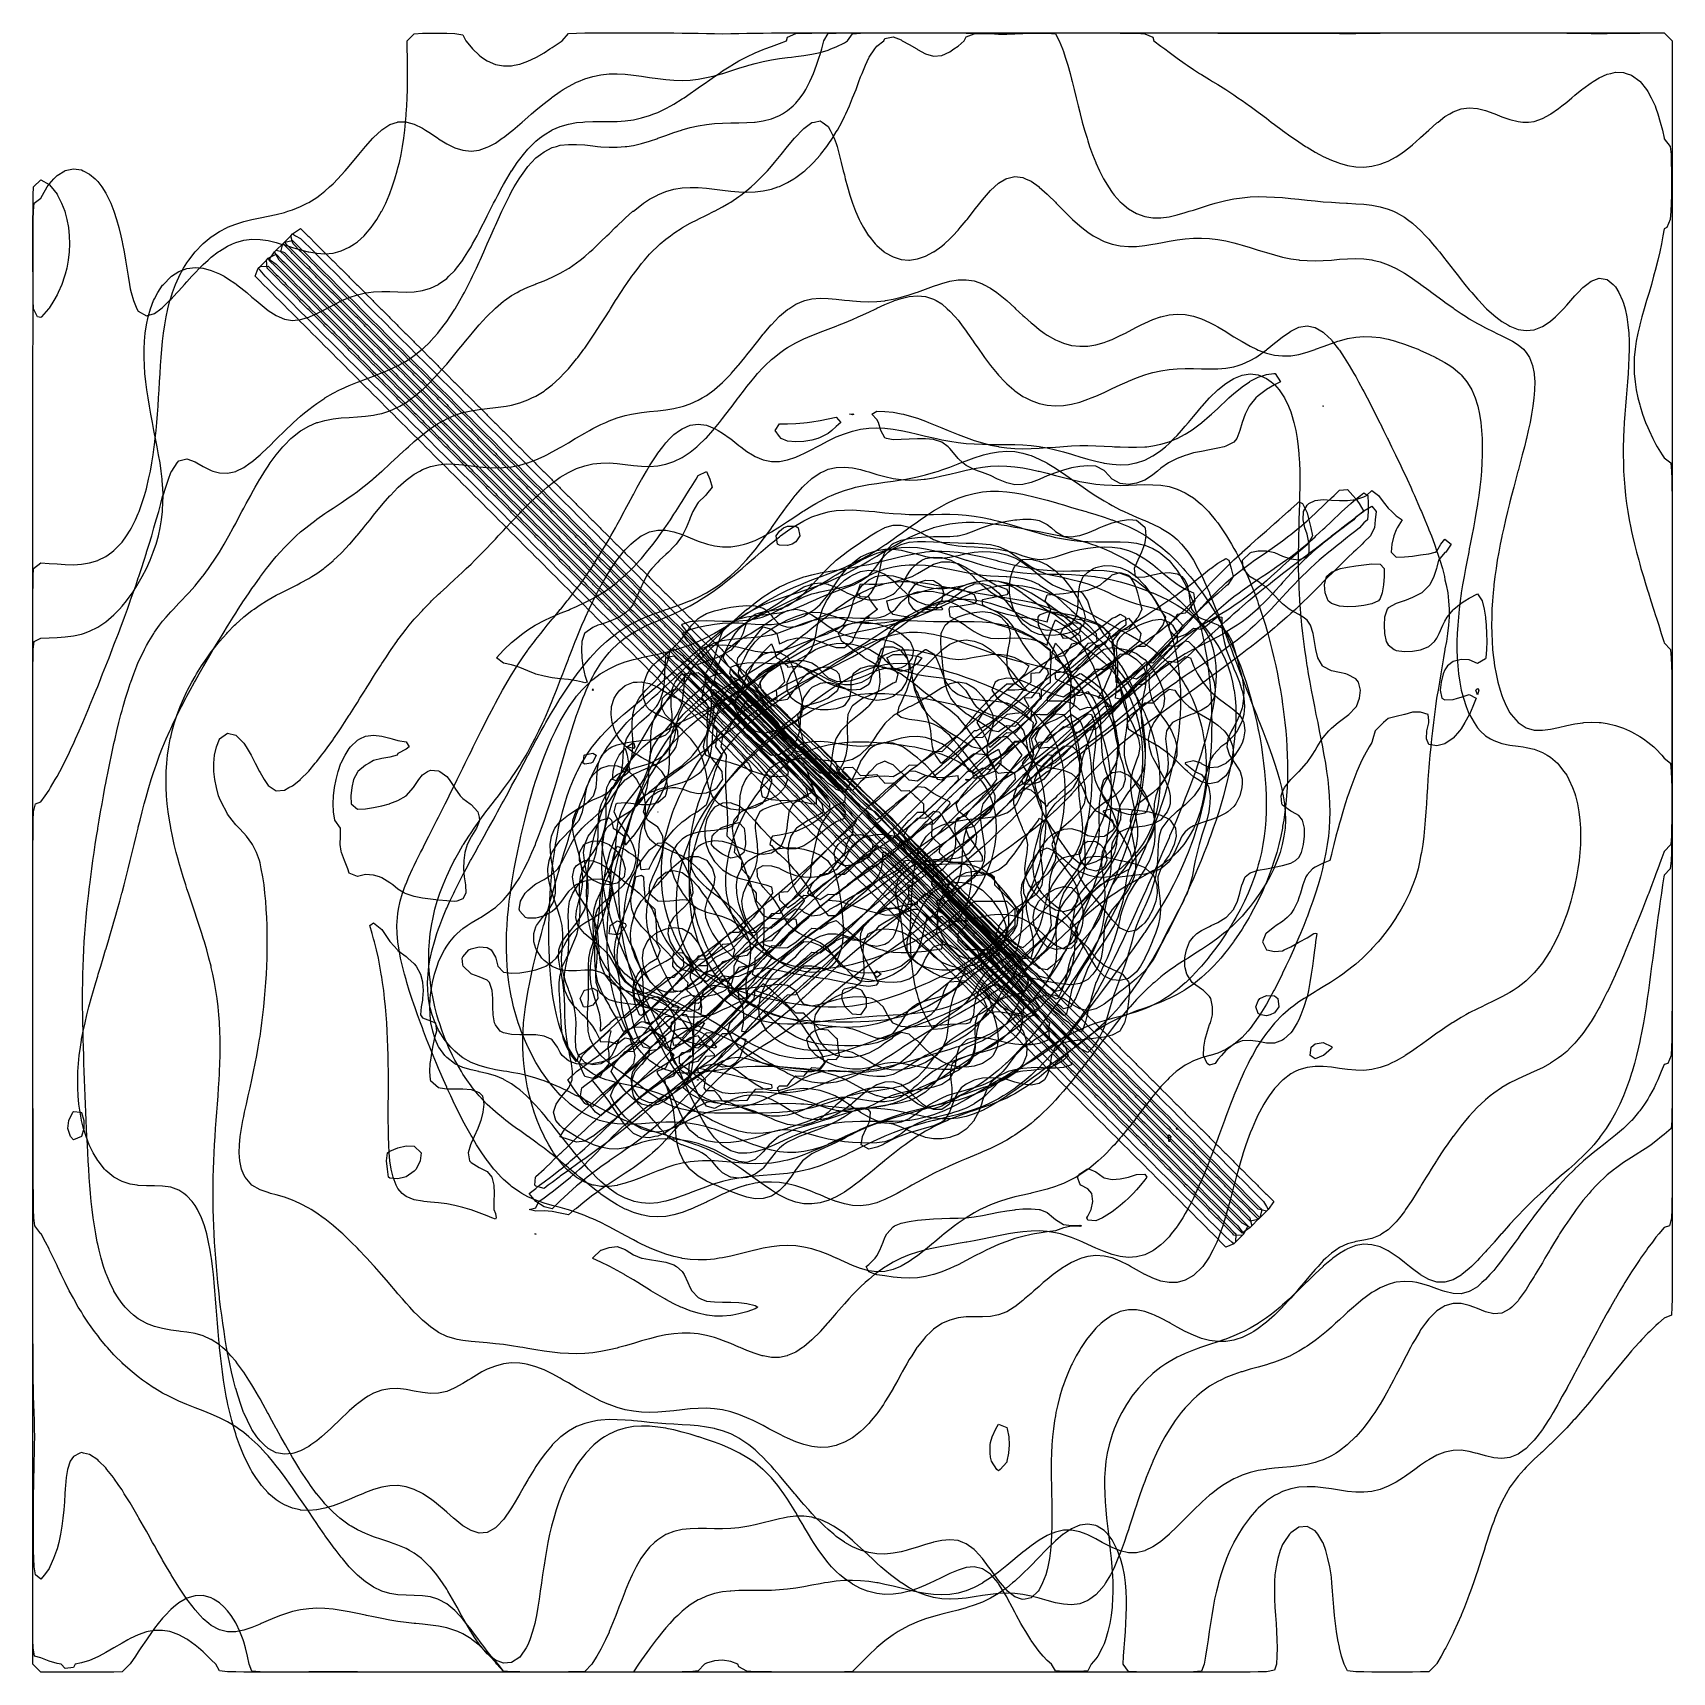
# Model space of a CAD drawing. Header units: metres. Extents: x 350990 to 353010, y 7454990 to 7457010.
import ezdxf

# ---------------------------------------------------------------- set-up
doc = ezdxf.new("R2010")
doc.units = ezdxf.units.M

msp = doc.modelspace()

# ---------------------------------------------------------------- linework, layer by layer
at = {"layer": 'BXH_RL1000'}
msp.add_polyline3d([(352110, 7455898.525, 1000), (352109.046, 7455900, 1000), (352104.978, 7455910, 1000), (352104.13, 7455920, 1000), (352105.556, 7455930, 1000), (352108.401, 7455940, 1000), (352110, 7455943.895, 1000), (352112.795, 7455950, 1000), (352118.923, 7455960, 1000), (352120, 7455961.358, 1000), (352129.291, 7455970, 1000), (352130, 7455970.534, 1000), (352140, 7455975.205, 1000), (352150, 7455977.109, 1000), (352160, 7455975.766, 1000), (352170, 7455970.279, 1000), (352170.314, 7455970, 1000), (352179.87, 7455960, 1000), (352180, 7455959.855, 1000), (352188.33, 7455950, 1000), (352190, 7455947.977, 1000), (352196.318, 7455940, 1000), (352200, 7455933.771, 1000), (352201.902, 7455930, 1000), (352203.833, 7455920, 1000), (352202.288, 7455910, 1000), (352200, 7455905.486, 1000), (352196.767, 7455900, 1000), (352190, 7455892.949, 1000), (352186.762, 7455890, 1000), (352180, 7455885.052, 1000), (352172.202, 7455880, 1000), (352170, 7455878.613, 1000), (352160, 7455873.439, 1000), (352150.13, 7455870, 1000), (352150, 7455869.946, 1000), (352140, 7455869.24, 1000), (352137.91, 7455870, 1000), (352130, 7455873.349, 1000), (352123.431, 7455880, 1000), (352120, 7455883.761, 1000), (352115.321, 7455890, 1000)], close=True, dxfattribs=at)
at = {"layer": 'BXH_RL1100'}
msp.add_polyline3d([(352070, 7455873.88, 1100), (352067.288, 7455880, 1100), (352067.154, 7455890, 1100), (352069.868, 7455900, 1100), (352070, 7455900.291, 1100), (352074.258, 7455910, 1100), (352079.009, 7455920, 1100), (352080, 7455921.918, 1100), (352084.104, 7455930, 1100), (352089.911, 7455940, 1100), (352090, 7455940.136, 1100), (352097.876, 7455950, 1100), (352100, 7455952.075, 1100), (352110, 7455958.712, 1100), (352113.4, 7455960, 1100), (352120, 7455962.168, 1100), (352130, 7455963.403, 1100), (352140, 7455962.685, 1100), (352149.143, 7455960, 1100), (352150, 7455959.708, 1100), (352160, 7455953.525, 1100), (352163.996, 7455950, 1100), (352170, 7455943.584, 1100), (352173.034, 7455940, 1100), (352180, 7455930.223, 1100), (352180.161, 7455930, 1100), (352185.721, 7455920, 1100), (352188.936, 7455910, 1100), (352189.268, 7455900, 1100), (352186.267, 7455890, 1100), (352180, 7455880.282, 1100), (352179.786, 7455880, 1100), (352170, 7455870.532, 1100), (352169.351, 7455870, 1100), (352160, 7455862.783, 1100), (352155.855, 7455860, 1100), (352150, 7455855.772, 1100), (352140.568, 7455850, 1100), (352140, 7455849.63, 1100), (352130, 7455845.518, 1100), (352120, 7455844.349, 1100), (352110, 7455846.538, 1100), (352102.521, 7455850, 1100), (352100, 7455851.202, 1100), (352090, 7455857.094, 1100), (352085.292, 7455860, 1100), (352080, 7455863.646, 1100), (352072.539, 7455870, 1100)], close=True, dxfattribs=at)
at = {"layer": 'BXH_RL1200'}
msp.add_polyline3d([(352060, 7455917.111, 1200), (352059.574, 7455920, 1200), (352057.576, 7455930, 1200), (352055.248, 7455940, 1200), (352053.564, 7455950, 1200), (352054.066, 7455960, 1200), (352057.978, 7455970, 1200), (352060, 7455972.618, 1200), (352067.625, 7455980, 1200), (352070, 7455981.58, 1200), (352080, 7455986.133, 1200), (352090, 7455988.782, 1200), (352100, 7455989.748, 1200), (352110, 7455989.553, 1200), (352120, 7455988.721, 1200), (352130, 7455987.516, 1200), (352140, 7455985.873, 1200), (352150, 7455983.435, 1200), (352158.98, 7455980, 1200), (352160, 7455979.534, 1200), (352170, 7455972.239, 1200), (352172.154, 7455970, 1200), (352179.032, 7455960, 1200), (352180, 7455958.053, 1200), (352183.805, 7455950, 1200), (352187.585, 7455940, 1200), (352190, 7455931.528, 1200), (352190.459, 7455930, 1200), (352192.15, 7455920, 1200), (352192.075, 7455910, 1200), (352190.105, 7455900, 1200), (352190, 7455899.744, 1200), (352185.753, 7455890, 1200), (352180, 7455881.866, 1200), (352178.45, 7455880, 1200), (352170, 7455872.713, 1200), (352166.023, 7455870, 1200), (352160, 7455866.532, 1200), (352150, 7455861.995, 1200), (352143.976, 7455860, 1200), (352140, 7455858.652, 1200), (352130, 7455856.347, 1200), (352120, 7455855.14, 1200), (352110, 7455855.139, 1200), (352100, 7455856.372, 1200), (352090, 7455858.884, 1200), (352087.183, 7455860, 1200), (352080, 7455863.327, 1200), (352071.793, 7455870, 1200), (352070, 7455872.292, 1200), (352066.081, 7455880, 1200), (352063.446, 7455890, 1200), (352062.035, 7455900, 1200), (352060.933, 7455910, 1200)], close=True, dxfattribs=at)
at = {"layer": 'BXH_RL900'}
msp.add_polyline3d([(352130, 7455890, 900), (352130, 7455890, 900), (352130, 7455900, 900), (352130, 7455900, 900), (352140, 7455910, 900), (352140, 7455920, 900), (352140, 7455930, 900), (352140, 7455930, 900), (352150, 7455940, 900), (352150, 7455940, 900), (352160, 7455940, 900), (352170, 7455940, 900), (352180, 7455940, 900), (352190, 7455940, 900), (352190, 7455940, 900), (352200, 7455930, 900), (352200, 7455930, 900), (352200, 7455920, 900), (352200, 7455910, 900), (352200, 7455910, 900), (352190, 7455900, 900), (352190, 7455900, 900), (352180, 7455890, 900), (352180, 7455890, 900), (352170, 7455880, 900), (352170, 7455880, 900), (352160, 7455880, 900), (352150, 7455880, 900), (352140, 7455880, 900), (352140, 7455880, 900)], close=True, dxfattribs=at)
at = {"layer": 'CU_0p2_RL1000'}
for points in [[(351790, 7456279.823, 1000), (351789.823, 7456280, 1000), (351790, 7456281.248, 1000), (351800, 7456284.596, 1000), (351810, 7456285.617, 1000), (351820, 7456285.657, 1000), (351830, 7456285.359, 1000), (351840, 7456285.065, 1000), (351850, 7456285.003, 1000), (351860, 7456285.358, 1000), (351870, 7456286.289, 1000), (351880, 7456287.922, 1000), (351888.648, 7456290, 1000), (351890, 7456290.449, 1000), (351900, 7456294.646, 1000), (351910, 7456299.276, 1000), (351911.505, 7456300, 1000), (351920, 7456305.065, 1000), (351929.703, 7456310, 1000), (351930, 7456310.18, 1000), (351940, 7456315.159, 1000), (351950, 7456318.627, 1000), (351955.785, 7456320, 1000), (351960, 7456321.243, 1000), (351970, 7456323.415, 1000), (351980, 7456325.365, 1000), (351990, 7456327.691, 1000), (351997.156, 7456330, 1000), (352000, 7456331.074, 1000), (352010, 7456335.874, 1000), (352017.534, 7456340, 1000), (352020, 7456341.192, 1000), (352030, 7456345.86, 1000), (352040, 7456349.466, 1000), (352041.934, 7456350, 1000), (352050, 7456351.963, 1000), (352060, 7456353.528, 1000), (352070, 7456354.305, 1000), (352080, 7456354.399, 1000), (352090, 7456353.87, 1000), (352100, 7456352.743, 1000), (352110, 7456351.038, 1000), (352114.95, 7456350, 1000), (352120, 7456349.061, 1000), (352130, 7456347.068, 1000), (352140, 7456345.053, 1000), (352150, 7456343.249, 1000), (352160, 7456341.864, 1000), (352170, 7456340.973, 1000), (352180, 7456340.45, 1000), (352189.295, 7456340, 1000), (352190, 7456339.97, 1000), (352200, 7456339.157, 1000), (352210, 7456337.492, 1000), (352220, 7456334.56, 1000), (352230, 7456330.02, 1000), (352230.033, 7456330, 1000), (352240, 7456323.836, 1000), (352245.18, 7456320, 1000), (352250, 7456316.06, 1000), (352257.161, 7456310, 1000), (352260, 7456307.274, 1000), (352268.184, 7456300, 1000), (352270, 7456298.166, 1000), (352279.27, 7456290, 1000), (352280, 7456289.274, 1000), (352290, 7456280.315, 1000), (352290.361, 7456280, 1000), (352300, 7456270.054, 1000), (352300.049, 7456270, 1000), (352301.159, 7456260, 1000), (352300, 7456258.686, 1000), (352290, 7456257.425, 1000), (352283.768, 7456250, 1000), (352280, 7456245.888, 1000), (352275.048, 7456240, 1000), (352270, 7456234.346, 1000), (352266.661, 7456230, 1000), (352260, 7456222.098, 1000), (352250, 7456221.261, 1000), (352249.203, 7456220, 1000), (352250, 7456214.146, 1000), (352258.999, 7456210, 1000), (352260, 7456209.581, 1000), (352270, 7456205.268, 1000), (352278.713, 7456200, 1000), (352280, 7456199.917, 1000), (352280.132, 7456200, 1000), (352290, 7456208.12, 1000), (352292.894, 7456210, 1000), (352300, 7456215.959, 1000), (352306.053, 7456220, 1000), (352310, 7456223.341, 1000), (352319.929, 7456230, 1000), (352320, 7456230.06, 1000), (352320.223, 7456230, 1000), (352324.025, 7456220, 1000), (352327.822, 7456210, 1000), (352330, 7456203.911, 1000), (352331.498, 7456200, 1000), (352334.921, 7456190, 1000), (352337.371, 7456180, 1000), (352338.535, 7456170, 1000), (352338.342, 7456160, 1000), (352337.105, 7456150, 1000), (352335.543, 7456140, 1000), (352334.558, 7456130, 1000), (352334.863, 7456120, 1000), (352336.712, 7456110, 1000), (352339.888, 7456100, 1000), (352340, 7456099.752, 1000), (352345.638, 7456090, 1000), (352350, 7456082.831, 1000), (352352.07, 7456080, 1000), (352359.063, 7456070, 1000), (352360, 7456068.427, 1000), (352365.574, 7456060, 1000), (352369.841, 7456050, 1000), (352370, 7456049.207, 1000), (352372.097, 7456040, 1000), (352371.525, 7456030, 1000), (352370, 7456025.58, 1000), (352368.112, 7456020, 1000), (352361.81, 7456010, 1000), (352360, 7456007.766, 1000), (352353.669, 7456000, 1000), (352350, 7455995.486, 1000), (352346.097, 7455990, 1000), (352340.703, 7455980, 1000), (352340, 7455978.101, 1000), (352337.886, 7455970, 1000), (352336.26, 7455960, 1000), (352334.88, 7455950, 1000), (352333.073, 7455940, 1000), (352330.232, 7455930, 1000), (352330, 7455929.431, 1000), (352327.005, 7455920, 1000), (352322.199, 7455910, 1000), (352320, 7455906.417, 1000), (352316.409, 7455900, 1000), (352310, 7455890.764, 1000), (352309.481, 7455890, 1000), (352302.743, 7455880, 1000), (352300, 7455875.882, 1000), (352296.445, 7455870, 1000), (352291.036, 7455860, 1000), (352290, 7455857.889, 1000), (352286.897, 7455850, 1000), (352283.052, 7455840, 1000), (352280, 7455833.068, 1000), (352278.912, 7455830, 1000), (352274.59, 7455820, 1000), (352270, 7455812.158, 1000), (352268.807, 7455810, 1000), (352260, 7455807.361, 1000), (352257.361, 7455810, 1000), (352250, 7455814.594, 1000), (352244.594, 7455820, 1000), (352240, 7455823.379, 1000), (352233.379, 7455830, 1000), (352230, 7455832.895, 1000), (352222.895, 7455840, 1000), (352220, 7455842.786, 1000), (352212.786, 7455850, 1000), (352210, 7455852.868, 1000), (352202.868, 7455860, 1000), (352200, 7455863.016, 1000), (352193.016, 7455870, 1000), (352190, 7455873.139, 1000), (352183.139, 7455880, 1000), (352180, 7455881.972, 1000), (352171.972, 7455890, 1000), (352170, 7455891.936, 1000), (352161.936, 7455900, 1000), (352160, 7455901.885, 1000), (352151.885, 7455910, 1000), (352150, 7455911.859, 1000), (352141.859, 7455920, 1000), (352140, 7455921.883, 1000), (352131.883, 7455930, 1000), (352130, 7455931.966, 1000), (352121.966, 7455940, 1000), (352120, 7455942.106, 1000), (352112.106, 7455950, 1000), (352110, 7455953.681, 1000), (352103.681, 7455960, 1000), (352100, 7455964.044, 1000), (352094.044, 7455970, 1000), (352090, 7455974.485, 1000), (352084.485, 7455980, 1000), (352080, 7455985.128, 1000), (352075.128, 7455990, 1000), (352070, 7455996.022, 1000), (352066.022, 7456000, 1000), (352060, 7456007.26, 1000), (352057.26, 7456010, 1000), (352060, 7456014.535, 1000), (352070, 7456015.384, 1000), (352075.068, 7456020, 1000), (352080, 7456024.864, 1000), (352085.352, 7456030, 1000), (352090, 7456034.812, 1000), (352100, 7456035.408, 1000), (352103.998, 7456040, 1000), (352110, 7456046.856, 1000), (352112.281, 7456050, 1000), (352120, 7456059.469, 1000), (352120.342, 7456060, 1000), (352120, 7456062.518, 1000), (352110, 7456067.292, 1000), (352105.279, 7456070, 1000), (352100, 7456072.782, 1000), (352090, 7456079.489, 1000), (352089.326, 7456080, 1000), (352080, 7456080.771, 1000), (352078.755, 7456080, 1000), (352070, 7456072.9, 1000), (352065.637, 7456070, 1000), (352060, 7456065.184, 1000), (352053.118, 7456060, 1000), (352050, 7456057.177, 1000), (352041.415, 7456050, 1000), (352040, 7456048.672, 1000), (352030.136, 7456040, 1000), (352030, 7456039.924, 1000), (352029.924, 7456040, 1000), (352020, 7456048.88, 1000), (352018.88, 7456050, 1000), (352010, 7456057.272, 1000), (352007.272, 7456060, 1000), (352000, 7456065.507, 1000), (351995.507, 7456070, 1000), (351990, 7456073.921, 1000), (351983.921, 7456080, 1000), (351980, 7456082.74, 1000), (351972.74, 7456090, 1000), (351970, 7456091.938, 1000), (351961.938, 7456100, 1000), (351960, 7456101.445, 1000), (351951.445, 7456110, 1000), (351950, 7456111.172, 1000), (351941.172, 7456120, 1000), (351940, 7456121.047, 1000), (351931.047, 7456130, 1000), (351930, 7456131.022, 1000), (351921.022, 7456140, 1000), (351920, 7456141.062, 1000), (351911.062, 7456150, 1000), (351910, 7456151.136, 1000), (351901.136, 7456160, 1000), (351900, 7456161.221, 1000), (351891.221, 7456170, 1000), (351890, 7456171.32, 1000), (351881.32, 7456180, 1000), (351880, 7456181.437, 1000), (351871.437, 7456190, 1000), (351870, 7456191.593, 1000), (351861.593, 7456200, 1000), (351860, 7456201.827, 1000), (351851.827, 7456210, 1000), (351850, 7456212.192, 1000), (351842.192, 7456220, 1000), (351840, 7456222.753, 1000), (351832.753, 7456230, 1000), (351830, 7456233.577, 1000), (351823.577, 7456240, 1000), (351820, 7456244.709, 1000), (351814.709, 7456250, 1000), (351810, 7456256.15, 1000), (351806.15, 7456260, 1000), (351800, 7456267.861, 1000), (351797.861, 7456270, 1000)], [(351650, 7455820.258, 1000), (351645.558, 7455830, 1000), (351644.221, 7455840, 1000), (351644.979, 7455850, 1000), (351646.756, 7455860, 1000), (351648.683, 7455870, 1000), (351650, 7455878.923, 1000), (351650.119, 7455880, 1000), (351650.67, 7455890, 1000), (351650.628, 7455900, 1000), (351650.215, 7455910, 1000), (351650, 7455915.518, 1000), (351649.774, 7455920, 1000), (351649.993, 7455930, 1000), (351650, 7455930.039, 1000), (351651.488, 7455940, 1000), (351655.29, 7455950, 1000), (351660, 7455956.997, 1000), (351661.845, 7455960, 1000), (351669.66, 7455970, 1000), (351670, 7455970.424, 1000), (351676.113, 7455980, 1000), (351680, 7455986.913, 1000), (351681.297, 7455990, 1000), (351684.235, 7456000, 1000), (351685.931, 7456010, 1000), (351686.607, 7456020, 1000), (351686.729, 7456030, 1000), (351686.919, 7456040, 1000), (351687.949, 7456050, 1000), (351690, 7456057.356, 1000), (351690.689, 7456060, 1000), (351695.778, 7456070, 1000), (351700, 7456075.186, 1000), (351704, 7456080, 1000), (351710, 7456086.23, 1000), (351713.328, 7456090, 1000), (351720, 7456098.266, 1000), (351721.12, 7456100, 1000), (351725.734, 7456110, 1000), (351728.482, 7456120, 1000), (351729.479, 7456130, 1000), (351729.296, 7456140, 1000), (351728.687, 7456150, 1000), (351728.417, 7456160, 1000), (351729.263, 7456170, 1000), (351730, 7456172.863, 1000), (351731.753, 7456180, 1000), (351736.99, 7456190, 1000), (351740, 7456193.846, 1000), (351745.39, 7456200, 1000), (351750, 7456204.62, 1000), (351755.591, 7456210, 1000), (351760, 7456214.783, 1000), (351764.361, 7456220, 1000), (351770, 7456229.139, 1000), (351770.443, 7456230, 1000), (351773.51, 7456240, 1000), (351775.359, 7456250, 1000), (351780, 7456250.788, 1000), (351780.788, 7456250, 1000), (351790, 7456242.743, 1000), (351792.743, 7456240, 1000), (351800, 7456234.511, 1000), (351804.511, 7456230, 1000), (351810, 7456225.974, 1000), (351815.974, 7456220, 1000), (351820, 7456217.066, 1000), (351827.066, 7456210, 1000), (351830, 7456207.811, 1000), (351837.811, 7456200, 1000), (351840, 7456198.282, 1000), (351848.282, 7456190, 1000), (351850, 7456188.56, 1000), (351858.56, 7456180, 1000), (351860, 7456178.71, 1000), (351868.71, 7456170, 1000), (351870, 7456168.78, 1000), (351878.78, 7456160, 1000), (351880, 7456158.8, 1000), (351888.8, 7456150, 1000), (351890, 7456148.795, 1000), (351898.795, 7456140, 1000), (351900, 7456138.786, 1000), (351908.786, 7456130, 1000), (351910, 7456128.763, 1000), (351918.763, 7456120, 1000), (351920, 7456118.698, 1000), (351928.698, 7456110, 1000), (351930, 7456108.551, 1000), (351938.551, 7456100, 1000), (351940, 7456098.274, 1000), (351948.274, 7456090, 1000), (351950, 7456087.798, 1000), (351957.798, 7456080, 1000), (351960, 7456077.046, 1000), (351967.046, 7456070, 1000), (351970, 7456065.915, 1000), (351975.915, 7456060, 1000), (351980, 7456054.388, 1000), (351984.388, 7456050, 1000), (351990, 7456042.568, 1000), (351992.568, 7456040, 1000), (352000, 7456030.606, 1000), (352000.606, 7456030, 1000), (352000, 7456023.462, 1000), (351997.495, 7456020, 1000), (351992.763, 7456010, 1000), (351990.419, 7456000, 1000), (351990, 7455999.528, 1000), (351982.853, 7455990, 1000), (351980, 7455986.745, 1000), (351975.083, 7455980, 1000), (351970, 7455974.139, 1000), (351960, 7455972.494, 1000), (351958.104, 7455970, 1000), (351950, 7455960.873, 1000), (351949.296, 7455960, 1000), (351944.74, 7455950, 1000), (351950, 7455946.743, 1000), (351960, 7455941.906, 1000), (351970, 7455948.798, 1000), (351980, 7455948.274, 1000), (351982.56, 7455950, 1000), (351990, 7455956.361, 1000), (351995.02, 7455960, 1000), (352000, 7455964.409, 1000), (352006.828, 7455970, 1000), (352010, 7455972.943, 1000), (352017.626, 7455980, 1000), (352020, 7455982.293, 1000), (352030, 7455983.582, 1000), (352035.994, 7455990, 1000), (352040, 7455992.47, 1000), (352042.47, 7455990, 1000), (352050, 7455983.76, 1000), (352053.76, 7455980, 1000), (352060, 7455974.577, 1000), (352064.577, 7455970, 1000), (352070, 7455965.133, 1000), (352075.133, 7455960, 1000), (352080, 7455955.529, 1000), (352085.529, 7455950, 1000), (352090, 7455945.915, 1000), (352095.915, 7455940, 1000), (352100, 7455936.322, 1000), (352106.322, 7455930, 1000), (352110, 7455927.957, 1000), (352117.957, 7455920, 1000), (352120, 7455918.164, 1000), (352128.164, 7455910, 1000), (352130, 7455908.307, 1000), (352138.307, 7455900, 1000), (352140, 7455898.378, 1000), (352148.378, 7455890, 1000), (352150, 7455888.382, 1000), (352158.382, 7455880, 1000), (352160, 7455877.332, 1000), (352167.332, 7455870, 1000), (352170, 7455867.228, 1000), (352177.228, 7455860, 1000), (352180, 7455857.126, 1000), (352187.126, 7455850, 1000), (352190, 7455847.026, 1000), (352197.026, 7455840, 1000), (352200, 7455836.9, 1000), (352206.9, 7455830, 1000), (352210, 7455826.655, 1000), (352216.655, 7455820, 1000), (352220, 7455816.123, 1000), (352226.123, 7455810, 1000), (352230, 7455804.988, 1000), (352234.988, 7455800, 1000), (352240, 7455792.598, 1000), (352242.598, 7455790, 1000), (352240.964, 7455780, 1000), (352240, 7455779.166, 1000), (352230, 7455772.309, 1000), (352225.57, 7455770, 1000), (352220, 7455766.078, 1000), (352210.699, 7455760, 1000), (352210, 7455759.364, 1000), (352200.541, 7455750, 1000), (352200, 7455749.334, 1000), (352193.136, 7455740, 1000), (352190, 7455736.021, 1000), (352185.203, 7455730, 1000), (352180, 7455725.086, 1000), (352173.411, 7455720, 1000), (352170, 7455717.927, 1000), (352160, 7455713.333, 1000), (352150, 7455710.122, 1000), (352149.571, 7455710, 1000), (352140, 7455707.179, 1000), (352130, 7455704.315, 1000), (352120, 7455701.278, 1000), (352116.373, 7455700, 1000), (352110, 7455697.121, 1000), (352100, 7455692.074, 1000), (352096.184, 7455690, 1000), (352090, 7455685.62, 1000), (352081.598, 7455680, 1000), (352080, 7455678.703, 1000), (352070, 7455672.047, 1000), (352065.082, 7455670, 1000), (352060, 7455667.762, 1000), (352050, 7455666.035, 1000), (352040, 7455666.706, 1000), (352030, 7455669.503, 1000), (352028.919, 7455670, 1000), (352020, 7455673.74, 1000), (352010, 7455679.855, 1000), (352009.792, 7455680, 1000), (352000, 7455686.389, 1000), (351994.936, 7455690, 1000), (351990, 7455693.128, 1000), (351980, 7455699.244, 1000), (351978.527, 7455700, 1000), (351970, 7455703.486, 1000), (351960, 7455706.604, 1000), (351950, 7455708.555, 1000), (351940, 7455709.208, 1000), (351930, 7455708.554, 1000), (351920, 7455706.673, 1000), (351910, 7455703.695, 1000), (351900.497, 7455700, 1000), (351900, 7455699.763, 1000), (351890, 7455694.998, 1000), (351880, 7455690.812, 1000), (351877.51, 7455690, 1000), (351870, 7455687.787, 1000), (351860, 7455685.826, 1000), (351850, 7455684.483, 1000), (351840, 7455683.264, 1000), (351830, 7455681.668, 1000), (351823.033, 7455680, 1000), (351820, 7455679.258, 1000), (351810, 7455675.696, 1000), (351800, 7455671.19, 1000), (351797.699, 7455670, 1000), (351790, 7455665.846, 1000), (351780, 7455660.975, 1000), (351777.339, 7455660, 1000), (351770, 7455657.147, 1000), (351760, 7455655.438, 1000), (351750, 7455656.155, 1000), (351740, 7455659.523, 1000), (351739.211, 7455660, 1000), (351730, 7455665.102, 1000), (351724.266, 7455670, 1000), (351720, 7455673.828, 1000), (351714.564, 7455680, 1000), (351710, 7455686.214, 1000), (351707.368, 7455690, 1000), (351701.942, 7455700, 1000), (351705.852, 7455710, 1000), (351710, 7455715.119, 1000), (351713.165, 7455720, 1000), (351720, 7455727.894, 1000), (351721.573, 7455730, 1000), (351730, 7455739.512, 1000), (351730.377, 7455740, 1000), (351732.257, 7455750, 1000), (351730, 7455759.154, 1000), (351729.805, 7455760, 1000), (351726.137, 7455770, 1000), (351720, 7455771.083, 1000), (351717.963, 7455770, 1000), (351710, 7455763.958, 1000), (351700, 7455766.686, 1000), (351690, 7455766.479, 1000), (351688.879, 7455770, 1000), (351683.77, 7455780, 1000), (351680, 7455785.838, 1000), (351676.615, 7455790, 1000), (351670, 7455797.469, 1000), (351667.394, 7455800, 1000), (351660, 7455807.675, 1000), (351657.666, 7455810, 1000), (351650.117, 7455820, 1000)]]:
    msp.add_polyline3d(points, close=True, dxfattribs=at)
at = {"layer": 'CU_0p2_RL1100'}
for points in [[(351850, 7456226.85, 1100), (351846.85, 7456230, 1100), (351840.461, 7456240, 1100), (351844.409, 7456250, 1100), (351849.243, 7456260, 1100), (351850, 7456261.259, 1100), (351855.33, 7456270, 1100), (351860, 7456275.068, 1100), (351865.167, 7456280, 1100), (351870, 7456283.61, 1100), (351880, 7456289.987, 1100), (351880.022, 7456290, 1100), (351890, 7456296.095, 1100), (351896.921, 7456300, 1100), (351900, 7456301.935, 1100), (351910, 7456308.18, 1100), (351913.04, 7456310, 1100), (351920, 7456314.927, 1100), (351928.203, 7456320, 1100), (351930, 7456321.338, 1100), (351940, 7456327.188, 1100), (351947.94, 7456330, 1100), (351950, 7456330.912, 1100), (351960, 7456332.276, 1100), (351970, 7456330.555, 1100), (351971.32, 7456330, 1100), (351980, 7456326.861, 1100), (351990, 7456321.701, 1100), (351993.153, 7456320, 1100), (352000, 7456317.042, 1100), (352010, 7456313.482, 1100), (352020, 7456311.33, 1100), (352030, 7456311.18, 1100), (352040, 7456313.44, 1100), (352050, 7456318.35, 1100), (352052.183, 7456320, 1100), (352060, 7456328.729, 1100), (352060.892, 7456330, 1100), (352066.623, 7456340, 1100), (352070, 7456345.266, 1100), (352073.27, 7456350, 1100), (352080, 7456356.587, 1100), (352085.552, 7456360, 1100), (352090, 7456362.058, 1100), (352100, 7456364.035, 1100), (352110, 7456363.471, 1100), (352120, 7456360.492, 1100), (352120.966, 7456360, 1100), (352130, 7456355.253, 1100), (352137.143, 7456350, 1100), (352140, 7456347.704, 1100), (352148.528, 7456340, 1100), (352150, 7456338.568, 1100), (352159.147, 7456330, 1100), (352160, 7456329.202, 1100), (352170, 7456321.135, 1100), (352171.734, 7456320, 1100), (352180, 7456315.108, 1100), (352190, 7456310.382, 1100), (352191.12, 7456310, 1100), (352200, 7456307.332, 1100), (352210, 7456304.942, 1100), (352220, 7456302.846, 1100), (352230, 7456300.596, 1100), (352232.269, 7456300, 1100), (352240, 7456297.795, 1100), (352250, 7456292.882, 1100), (352253.937, 7456290, 1100), (352260, 7456285.243, 1100), (352265.291, 7456280, 1100), (352270, 7456275.772, 1100), (352276.245, 7456270, 1100), (352280, 7456267.188, 1100), (352281.214, 7456260, 1100), (352280, 7456258.548, 1100), (352270, 7456256.809, 1100), (352265.934, 7456250, 1100), (352260, 7456242.193, 1100), (352250, 7456240.215, 1100), (352249.888, 7456240, 1100), (352250, 7456239.096, 1100), (352260, 7456230.739, 1100), (352260.935, 7456230, 1100), (352270, 7456222.622, 1100), (352280, 7456228.233, 1100), (352282.869, 7456230, 1100), (352290, 7456235.791, 1100), (352296.289, 7456240, 1100), (352300, 7456243.173, 1100), (352309.189, 7456250, 1100), (352310, 7456250.728, 1100), (352320, 7456252.622, 1100), (352330, 7456251.287, 1100), (352335.787, 7456250, 1100), (352340, 7456249.165, 1100), (352350, 7456245.141, 1100), (352356.851, 7456240, 1100), (352360, 7456237.595, 1100), (352366.596, 7456230, 1100), (352370, 7456225.673, 1100), (352373.584, 7456220, 1100), (352378.942, 7456210, 1100), (352380, 7456207.186, 1100), (352382.653, 7456200, 1100), (352384.32, 7456190, 1100), (352383.123, 7456180, 1100), (352380, 7456173.185, 1100), (352378.344, 7456170, 1100), (352371.43, 7456160, 1100), (352370, 7456157.628, 1100), (352366.442, 7456150, 1100), (352364.492, 7456140, 1100), (352365.402, 7456130, 1100), (352368.494, 7456120, 1100), (352370, 7456116.812, 1100), (352373.55, 7456110, 1100), (352379.275, 7456100, 1100), (352380, 7456098.713, 1100), (352384.863, 7456090, 1100), (352389.028, 7456080, 1100), (352390, 7456075.802, 1100), (352391.313, 7456070, 1100), (352391.2, 7456060, 1100), (352390, 7456055.744, 1100), (352387.91, 7456050, 1100), (352380, 7456040.271, 1100), (352379.596, 7456040, 1100), (352370, 7456034.96, 1100), (352360, 7456032.623, 1100), (352350, 7456031.419, 1100), (352340.56, 7456030, 1100), (352340, 7456029.886, 1100), (352330, 7456025.365, 1100), (352324.254, 7456020, 1100), (352320, 7456011.735, 1100), (352319.489, 7456010, 1100), (352318.556, 7456000, 1100), (352318.526, 7455990, 1100), (352318.292, 7455980, 1100), (352316.893, 7455970, 1100), (352313.373, 7455960, 1100), (352310, 7455954.56, 1100), (352307.333, 7455950, 1100), (352300, 7455941.316, 1100), (352298.908, 7455940, 1100), (352290, 7455930.291, 1100), (352289.754, 7455930, 1100), (352282.492, 7455920, 1100), (352280, 7455915.454, 1100), (352277.741, 7455910, 1100), (352275.316, 7455900, 1100), (352274.096, 7455890, 1100), (352273.327, 7455880, 1100), (352272.283, 7455870, 1100), (352270.292, 7455860, 1100), (352270, 7455859.123, 1100), (352267.456, 7455850, 1100), (352262.61, 7455840, 1100), (352260, 7455836.182, 1100), (352255.382, 7455830, 1100), (352250, 7455828.668, 1100), (352248.668, 7455830, 1100), (352240, 7455835.436, 1100), (352235.436, 7455840, 1100), (352230, 7455843.708, 1100), (352223.708, 7455850, 1100), (352220, 7455852.741, 1100), (352212.741, 7455860, 1100), (352210, 7455862.184, 1100), (352202.184, 7455870, 1100), (352200, 7455871.875, 1100), (352191.875, 7455880, 1100), (352190, 7455881.736, 1100), (352181.736, 7455890, 1100), (352180, 7455891.08, 1100), (352171.08, 7455900, 1100), (352170, 7455901.142, 1100), (352161.142, 7455910, 1100), (352160, 7455911.249, 1100), (352151.249, 7455920, 1100), (352150, 7455921.376, 1100), (352141.376, 7455930, 1100), (352140, 7455931.48, 1100), (352131.48, 7455940, 1100), (352130, 7455941.521, 1100), (352121.52, 7455950, 1100), (352120, 7455951.458, 1100), (352111.458, 7455960, 1100), (352110, 7455962.148, 1100), (352102.148, 7455970, 1100), (352100, 7455971.978, 1100), (352091.978, 7455980, 1100), (352090, 7455981.901, 1100), (352081.901, 7455990, 1100), (352080, 7455991.962, 1100), (352071.963, 7456000, 1100), (352070, 7456002.19, 1100), (352062.19, 7456010, 1100), (352060, 7456012.578, 1100), (352052.578, 7456020, 1100), (352050, 7456026.932, 1100), (352046.932, 7456030, 1100), (352040, 7456037.953, 1100), (352037.953, 7456040, 1100), (352030, 7456048.412, 1100), (352028.412, 7456050, 1100), (352020, 7456053.631, 1100), (352013.631, 7456060, 1100), (352010, 7456063.295, 1100), (352003.295, 7456070, 1100), (352000, 7456072.849, 1100), (351992.849, 7456080, 1100), (351990, 7456082.414, 1100), (351982.414, 7456090, 1100), (351980, 7456092.062, 1100), (351972.062, 7456100, 1100), (351970, 7456101.82, 1100), (351961.82, 7456110, 1100), (351960, 7456111.678, 1100), (351951.678, 7456120, 1100), (351950, 7456121.614, 1100), (351941.614, 7456130, 1100), (351940, 7456131.602, 1100), (351931.602, 7456140, 1100), (351930, 7456141.619, 1100), (351921.619, 7456150, 1100), (351920, 7456151.654, 1100), (351911.654, 7456160, 1100), (351910, 7456161.711, 1100), (351901.711, 7456170, 1100), (351900, 7456171.833, 1100), (351891.833, 7456180, 1100), (351890, 7456182.078, 1100), (351882.078, 7456190, 1100), (351880, 7456192.531, 1100), (351872.531, 7456200, 1100), (351870, 7456203.327, 1100), (351863.327, 7456210, 1100), (351860, 7456214.674, 1100), (351854.674, 7456220, 1100)], [(351640, 7455809.815, 1100), (351639.989, 7455810, 1100), (351639.265, 7455820, 1100), (351638.614, 7455830, 1100), (351638.603, 7455840, 1100), (351640, 7455849.241, 1100), (351640.091, 7455850, 1100), (351642.889, 7455860, 1100), (351647.537, 7455870, 1100), (351650, 7455874.123, 1100), (351652.439, 7455880, 1100), (351656.818, 7455890, 1100), (351660, 7455897.924, 1100), (351660.583, 7455900, 1100), (351662.694, 7455910, 1100), (351663.964, 7455920, 1100), (351664.385, 7455930, 1100), (351664.177, 7455940, 1100), (351663.75, 7455950, 1100), (351663.677, 7455960, 1100), (351664.718, 7455970, 1100), (351667.867, 7455980, 1100), (351670, 7455983.839, 1100), (351673.17, 7455990, 1100), (351680, 7455999.448, 1100), (351680.352, 7456000, 1100), (351686.686, 7456010, 1100), (351690, 7456015.92, 1100), (351691.819, 7456020, 1100), (351694.85, 7456030, 1100), (351696.389, 7456040, 1100), (351696.671, 7456050, 1100), (351696.306, 7456060, 1100), (351696.162, 7456070, 1100), (351697.476, 7456080, 1100), (351700, 7456085.748, 1100), (351702.513, 7456090, 1100), (351710, 7456096.143, 1100), (351718.066, 7456100, 1100), (351720, 7456100.754, 1100), (351730, 7456103.906, 1100), (351740, 7456106.71, 1100), (351750, 7456109.773, 1100), (351750.591, 7456110, 1100), (351760, 7456114.82, 1100), (351767.637, 7456120, 1100), (351770, 7456122.412, 1100), (351775.735, 7456130, 1100), (351780, 7456139.532, 1100), (351780.172, 7456140, 1100), (351782.299, 7456150, 1100), (351783.898, 7456160, 1100), (351786.235, 7456170, 1100), (351790, 7456178.037, 1100), (351790.948, 7456180, 1100), (351799.485, 7456190, 1100), (351800, 7456190.428, 1100), (351810, 7456199.168, 1100), (351810.837, 7456200, 1100), (351820, 7456208.488, 1100), (351821.312, 7456210, 1100), (351830, 7456211.577, 1100), (351831.577, 7456210, 1100), (351840, 7456204.157, 1100), (351844.157, 7456200, 1100), (351850, 7456195.749, 1100), (351855.749, 7456190, 1100), (351860, 7456186.667, 1100), (351866.667, 7456180, 1100), (351870, 7456177.145, 1100), (351877.145, 7456170, 1100), (351880, 7456167.343, 1100), (351887.343, 7456160, 1100), (351890, 7456157.367, 1100), (351897.367, 7456150, 1100), (351900, 7456147.314, 1100), (351907.314, 7456140, 1100), (351910, 7456137.275, 1100), (351917.275, 7456130, 1100), (351920, 7456127.284, 1100), (351927.284, 7456120, 1100), (351930, 7456117.333, 1100), (351937.333, 7456110, 1100), (351940, 7456107.377, 1100), (351947.377, 7456100, 1100), (351950, 7456097.355, 1100), (351957.355, 7456090, 1100), (351960, 7456087.212, 1100), (351967.212, 7456080, 1100), (351970, 7456076.898, 1100), (351976.898, 7456070, 1100), (351980, 7456066.379, 1100), (351986.379, 7456060, 1100), (351990, 7456055.649, 1100), (351995.649, 7456050, 1100), (352000, 7456044.759, 1100), (352004.759, 7456040, 1100), (352000, 7456032.504, 1100), (351996.798, 7456030, 1100), (351990, 7456023.854, 1100), (351985.564, 7456020, 1100), (351980, 7456014.648, 1100), (351975.167, 7456010, 1100), (351970, 7456004.782, 1100), (351965.317, 7456000, 1100), (351960, 7455994.507, 1100), (351955.662, 7455990, 1100), (351950, 7455984.107, 1100), (351946.077, 7455980, 1100), (351940, 7455973.621, 1100), (351936.661, 7455970, 1100), (351930, 7455962.85, 1100), (351927.567, 7455960, 1100), (351920, 7455951.575, 1100), (351910, 7455950.866, 1100), (351909.352, 7455950, 1100), (351910, 7455941.547, 1100), (351911.813, 7455940, 1100), (351920, 7455931.851, 1100), (351930, 7455938.865, 1100), (351931.465, 7455940, 1100), (351940, 7455947.634, 1100), (351950, 7455947.215, 1100), (351953.379, 7455950, 1100), (351960, 7455956.06, 1100), (351964.829, 7455960, 1100), (351970, 7455964.723, 1100), (351976.568, 7455970, 1100), (351980, 7455973.126, 1100), (351990, 7455973.123, 1100), (351998.066, 7455980, 1100), (352000, 7455981.818, 1100), (352008.452, 7455990, 1100), (352010, 7455991.551, 1100), (352020, 7455994.251, 1100), (352024.084, 7456000, 1100), (352030, 7456007.241, 1100), (352040, 7456005.406, 1100), (352045.406, 7456000, 1100), (352050, 7455996.383, 1100), (352056.383, 7455990, 1100), (352060, 7455987.006, 1100), (352067.007, 7455980, 1100), (352070, 7455977.371, 1100), (352077.372, 7455970, 1100), (352080, 7455967.525, 1100), (352087.525, 7455960, 1100), (352090, 7455957.54, 1100), (352097.54, 7455950, 1100), (352100, 7455948.439, 1100), (352108.438, 7455940, 1100), (352110, 7455938.423, 1100), (352118.422, 7455930, 1100), (352120, 7455928.475, 1100), (352128.475, 7455920, 1100), (352130, 7455918.578, 1100), (352138.578, 7455910, 1100), (352140, 7455908.686, 1100), (352148.686, 7455900, 1100), (352150, 7455898.765, 1100), (352158.765, 7455890, 1100), (352160, 7455888.788, 1100), (352168.788, 7455880, 1100), (352170, 7455877.97, 1100), (352177.97, 7455870, 1100), (352180, 7455867.718, 1100), (352187.718, 7455860, 1100), (352190, 7455857.255, 1100), (352197.255, 7455850, 1100), (352200, 7455846.504, 1100), (352206.504, 7455840, 1100), (352210, 7455835.323, 1100), (352215.323, 7455830, 1100), (352220, 7455823.418, 1100), (352223.418, 7455820, 1100), (352230, 7455810.177, 1100), (352230.177, 7455810, 1100), (352230, 7455809.221, 1100), (352220, 7455802.561, 1100), (352215.801, 7455800, 1100), (352210, 7455795.309, 1100), (352203.697, 7455790, 1100), (352200, 7455786.211, 1100), (352194.247, 7455780, 1100), (352190, 7455775.592, 1100), (352184.327, 7455770, 1100), (352180, 7455766.607, 1100), (352170, 7455760.291, 1100), (352169.458, 7455760, 1100), (352160, 7455755.724, 1100), (352150, 7455752.147, 1100), (352143.342, 7455750, 1100), (352140, 7455748.859, 1100), (352130, 7455745.216, 1100), (352120, 7455741.406, 1100), (352116.778, 7455740, 1100), (352110, 7455736.382, 1100), (352100, 7455730.547, 1100), (352099.165, 7455730, 1100), (352090, 7455722.715, 1100), (352086.619, 7455720, 1100), (352080, 7455713.87, 1100), (352075.343, 7455710, 1100), (352070, 7455705.275, 1100), (352061.889, 7455700, 1100), (352060, 7455698.752, 1100), (352050, 7455694.596, 1100), (352040, 7455692.88, 1100), (352030, 7455692.88, 1100), (352020, 7455694.036, 1100), (352010, 7455695.787, 1100), (352000, 7455697.481, 1100), (351990, 7455698.391, 1100), (351980, 7455697.882, 1100), (351970, 7455695.668, 1100), (351960, 7455691.967, 1100), (351955.845, 7455690, 1100), (351950, 7455687.315, 1100), (351940, 7455682.82, 1100), (351932.256, 7455680, 1100), (351930, 7455679.19, 1100), (351920, 7455676.574, 1100), (351910, 7455675.3, 1100), (351900, 7455675.337, 1100), (351890, 7455676.706, 1100), (351880, 7455679.467, 1100), (351878.534, 7455680, 1100), (351870, 7455682.958, 1100), (351860, 7455687.073, 1100), (351852.629, 7455690, 1100), (351850, 7455691.02, 1100), (351840, 7455693.526, 1100), (351830, 7455694.056, 1100), (351820, 7455692.035, 1100), (351815.619, 7455690, 1100), (351810, 7455687.04, 1100), (351800.3, 7455680, 1100), (351800, 7455679.76, 1100), (351790, 7455670.834, 1100), (351789.018, 7455670, 1100), (351780, 7455662.138, 1100), (351776.837, 7455660, 1100), (351770, 7455655.153, 1100), (351760, 7455650.682, 1100), (351756.534, 7455650, 1100), (351750, 7455648.456, 1100), (351740, 7455649.276, 1100), (351738.422, 7455650, 1100), (351730, 7455653.89, 1100), (351723.877, 7455660, 1100), (351720, 7455663.963, 1100), (351715.793, 7455670, 1100), (351710, 7455678.34, 1100), (351708.968, 7455680, 1100), (351702.142, 7455690, 1100), (351700, 7455693.007, 1100), (351694.863, 7455700, 1100), (351690, 7455706.545, 1100), (351687.175, 7455710, 1100), (351680, 7455718.843, 1100), (351678.94, 7455720, 1100), (351680, 7455720.486, 1100), (351690, 7455724.972, 1100), (351692.53, 7455730, 1100), (351700, 7455739.419, 1100), (351700.373, 7455740, 1100), (351700.313, 7455750, 1100), (351700, 7455752.793, 1100), (351699.09, 7455760, 1100), (351700, 7455768.842, 1100), (351700.175, 7455770, 1100), (351702.851, 7455780, 1100), (351700, 7455780.154, 1100), (351699.822, 7455780, 1100), (351690, 7455770.812, 1100), (351688.995, 7455770, 1100), (351680, 7455762.112, 1100), (351676.95, 7455760, 1100), (351670, 7455754.424, 1100), (351662.441, 7455750, 1100), (351660, 7455741.887, 1100), (351653.58, 7455750, 1100), (351650, 7455756.503, 1100), (351647.864, 7455760, 1100), (351644.048, 7455770, 1100), (351642.03, 7455780, 1100), (351641.048, 7455790, 1100), (351640.503, 7455800, 1100)]]:
    msp.add_polyline3d(points, close=True, dxfattribs=at)
at = {"layer": 'CU_0p2_RL1200'}
for points in [[(351860, 7456227.415, 1200), (351857.417, 7456230, 1200), (351858.91, 7456240, 1200), (351860, 7456241.065, 1200), (351867.923, 7456250, 1200), (351870, 7456252.486, 1200), (351875.774, 7456260, 1200), (351880, 7456265.533, 1200), (351883.431, 7456270, 1200), (351890, 7456278.166, 1200), (351900, 7456275.032, 1200), (351906.612, 7456270, 1200), (351909.273, 7456260, 1200), (351910, 7456257.103, 1200), (351916.722, 7456260, 1200), (351920, 7456261.652, 1200), (351930, 7456264.265, 1200), (351940, 7456264.746, 1200), (351950, 7456263.237, 1200), (351959.408, 7456260, 1200), (351960, 7456259.803, 1200), (351970, 7456256.016, 1200), (351980, 7456252.612, 1200), (351990, 7456252.616, 1200), (351999.654, 7456260, 1200), (352000, 7456260.411, 1200), (352004.23, 7456270, 1200), (352009.791, 7456280, 1200), (352010, 7456280.249, 1200), (352017.366, 7456290, 1200), (352020, 7456292.068, 1200), (352030, 7456299.206, 1200), (352031.265, 7456300, 1200), (352030, 7456300.186, 1200), (352022.467, 7456310, 1200), (352020, 7456314.541, 1200), (352010, 7456315.085, 1200), (352005.99, 7456320, 1200), (352009.63, 7456330, 1200), (352010, 7456330.993, 1200), (352020, 7456330.477, 1200), (352030, 7456330.595, 1200), (352040, 7456331.562, 1200), (352050, 7456333.391, 1200), (352060, 7456335.925, 1200), (352070, 7456338.899, 1200), (352073.337, 7456340, 1200), (352080, 7456343.59, 1200), (352090, 7456349.559, 1200), (352090.904, 7456350, 1200), (352100, 7456355.36, 1200), (352110, 7456358.217, 1200), (352120, 7456358.309, 1200), (352130, 7456355.898, 1200), (352140, 7456351.037, 1200), (352141.541, 7456350, 1200), (352150, 7456345.223, 1200), (352158.339, 7456340, 1200), (352160, 7456339.138, 1200), (352170, 7456333.585, 1200), (352176.344, 7456330, 1200), (352180, 7456328.328, 1200), (352190, 7456324.361, 1200), (352191.807, 7456320, 1200), (352190, 7456317.501, 1200), (352180, 7456315.36, 1200), (352170, 7456313.255, 1200), (352160, 7456311.362, 1200), (352159.332, 7456310, 1200), (352160, 7456305.272, 1200), (352169.904, 7456300, 1200), (352170, 7456299.957, 1200), (352180, 7456296.362, 1200), (352190, 7456293.652, 1200), (352200, 7456291.56, 1200), (352208.587, 7456290, 1200), (352210, 7456289.8, 1200), (352220, 7456288.368, 1200), (352230, 7456286.584, 1200), (352240, 7456284.016, 1200), (352241.627, 7456290, 1200), (352244.517, 7456300, 1200), (352240, 7456306.62, 1200), (352237.294, 7456310, 1200), (352240, 7456317.596, 1200), (352250, 7456318.213, 1200), (352260, 7456319.308, 1200), (352265.975, 7456320, 1200), (352270, 7456320.934, 1200), (352280, 7456321.633, 1200), (352282.883, 7456320, 1200), (352289.368, 7456310, 1200), (352290, 7456308.772, 1200), (352292.75, 7456300, 1200), (352296.921, 7456290, 1200), (352300, 7456284.013, 1200), (352302.116, 7456280, 1200), (352308.757, 7456270, 1200), (352310, 7456268.346, 1200), (352317.809, 7456260, 1200), (352320, 7456257.786, 1200), (352330, 7456250.168, 1200), (352330.291, 7456250, 1200), (352340, 7456244.308, 1200), (352347.234, 7456240, 1200), (352350, 7456237.884, 1200), (352357.621, 7456230, 1200), (352360, 7456224.63, 1200), (352361.479, 7456220, 1200), (352361.596, 7456210, 1200), (352360, 7456201.017, 1200), (352359.837, 7456200, 1200), (352357.689, 7456190, 1200), (352356.181, 7456180, 1200), (352355.667, 7456170, 1200), (352356.1, 7456160, 1200), (352357.198, 7456150, 1200), (352358.572, 7456140, 1200), (352359.815, 7456130, 1200), (352360, 7456127.182, 1200), (352360.568, 7456120, 1200), (352360.048, 7456110, 1200), (352360, 7456109.791, 1200), (352357.689, 7456100, 1200), (352352.446, 7456090, 1200), (352350, 7456086.782, 1200), (352344.629, 7456080, 1200), (352340, 7456074.588, 1200), (352336.607, 7456070, 1200), (352330.598, 7456060, 1200), (352330, 7456058.503, 1200), (352327.686, 7456050, 1200), (352326.4, 7456040, 1200), (352326.007, 7456030, 1200), (352325.831, 7456020, 1200), (352325.121, 7456010, 1200), (352322.924, 7456000, 1200), (352320, 7455993.85, 1200), (352318.366, 7455990, 1200), (352310.412, 7455980, 1200), (352310, 7455979.615, 1200), (352300, 7455970.316, 1200), (352299.67, 7455970, 1200), (352290, 7455961.144, 1200), (352288.879, 7455960, 1200), (352280.323, 7455950, 1200), (352280, 7455949.435, 1200), (352275.984, 7455940, 1200), (352273.541, 7455930, 1200), (352271.985, 7455920, 1200), (352270.768, 7455910, 1200), (352270, 7455905.049, 1200), (352269.433, 7455900, 1200), (352267.362, 7455890, 1200), (352263.129, 7455880, 1200), (352260, 7455875.494, 1200), (352256.098, 7455870, 1200), (352250, 7455863.901, 1200), (352245.633, 7455860, 1200), (352240, 7455855.335, 1200), (352230, 7455857.022, 1200), (352227.022, 7455860, 1200), (352220, 7455864.266, 1200), (352214.264, 7455870, 1200), (352210, 7455872.638, 1200), (352202.63, 7455880, 1200), (352200, 7455881.712, 1200), (352191.704, 7455890, 1200), (352190, 7455891.336, 1200), (352181.329, 7455900, 1200), (352180, 7455901.348, 1200), (352171.341, 7455910, 1200), (352170, 7455911.366, 1200), (352161.359, 7455920, 1200), (352160, 7455921.389, 1200), (352151.382, 7455930, 1200), (352150, 7455931.416, 1200), (352141.41, 7455940, 1200), (352140, 7455941.447, 1200), (352131.442, 7455950, 1200), (352130, 7455951.481, 1200), (352121.477, 7455960, 1200), (352120, 7455961.515, 1200), (352111.513, 7455970, 1200), (352110, 7455971.549, 1200), (352101.548, 7455980, 1200), (352100, 7455981.581, 1200), (352091.581, 7455990, 1200), (352090, 7455991.619, 1200), (352081.62, 7456000, 1200), (352080, 7456001.786, 1200), (352071.789, 7456010, 1200), (352070, 7456012.01, 1200), (352062.013, 7456020, 1200), (352060, 7456022.237, 1200), (352052.24, 7456030, 1200), (352050, 7456032.382, 1200), (352042.384, 7456040, 1200), (352040, 7456042.379, 1200), (352032.38, 7456050, 1200), (352030, 7456052.244, 1200), (352022.244, 7456060, 1200), (352020, 7456062.05, 1200), (352012.049, 7456070, 1200), (352010, 7456071.869, 1200), (352001.867, 7456080, 1200), (352000, 7456081.741, 1200), (351991.738, 7456090, 1200), (351990, 7456091.672, 1200), (351981.669, 7456100, 1200), (351980, 7456104.69, 1200), (351974.817, 7456110, 1200), (351970, 7456114.848, 1200), (351964.848, 7456120, 1200), (351960, 7456124.77, 1200), (351954.77, 7456130, 1200), (351950, 7456134.517, 1200), (351944.517, 7456140, 1200), (351940, 7456144.118, 1200), (351934.118, 7456150, 1200), (351930, 7456153.708, 1200), (351923.708, 7456160, 1200), (351920, 7456163.435, 1200), (351913.435, 7456170, 1200), (351910, 7456173.41, 1200), (351903.309, 7456180, 1200), (351900, 7456181.735, 1200), (351891.739, 7456190, 1200), (351890, 7456191.88, 1200), (351881.884, 7456200, 1200), (351880, 7456202.744, 1200), (351872.748, 7456210, 1200), (351870, 7456214.391, 1200), (351864.396, 7456220, 1200)], [(351640, 7455663.651, 1200), (351634.316, 7455670, 1200), (351631.756, 7455680, 1200), (351634.955, 7455690, 1200), (351640, 7455697.067, 1200), (351642.381, 7455700, 1200), (351650, 7455709.596, 1200), (351650.302, 7455710, 1200), (351654.472, 7455720, 1200), (351654.957, 7455730, 1200), (351653.624, 7455740, 1200), (351651.705, 7455750, 1200), (351650, 7455759.184, 1200), (351649.836, 7455760, 1200), (351647.935, 7455770, 1200), (351646.627, 7455780, 1200), (351645.898, 7455790, 1200), (351645.584, 7455800, 1200), (351645.424, 7455810, 1200), (351645.11, 7455820, 1200), (351644.375, 7455830, 1200), (351643.096, 7455840, 1200), (351641.362, 7455850, 1200), (351640, 7455857.527, 1200), (351639.371, 7455860, 1200), (351637.663, 7455870, 1200), (351638.012, 7455880, 1200), (351640, 7455884.855, 1200), (351641.85, 7455890, 1200), (351649.586, 7455900, 1200), (351650, 7455900.393, 1200), (351657.651, 7455910, 1200), (351660, 7455912.76, 1200), (351664.478, 7455920, 1200), (351670, 7455929.832, 1200), (351670.069, 7455930, 1200), (351672.95, 7455940, 1200), (351674.455, 7455950, 1200), (351674.477, 7455960, 1200), (351673.293, 7455970, 1200), (351671.455, 7455980, 1200), (351670, 7455988.271, 1200), (351669.616, 7455990, 1200), (351668.671, 7456000, 1200), (351670, 7456009.456, 1200), (351670.075, 7456010, 1200), (351674.486, 7456020, 1200), (351680, 7456027.199, 1200), (351682.043, 7456030, 1200), (351690, 7456039.697, 1200), (351690.208, 7456040, 1200), (351700, 7456042.592, 1200), (351703.129, 7456040, 1200), (351704.94, 7456030, 1200), (351710, 7456026.958, 1200), (351718.503, 7456020, 1200), (351719.839, 7456010, 1200), (351720, 7456009.902, 1200), (351721.024, 7456010, 1200), (351729.901, 7456020, 1200), (351730, 7456020.119, 1200), (351737.07, 7456030, 1200), (351740, 7456034.735, 1200), (351742.921, 7456040, 1200), (351747.422, 7456050, 1200), (351750, 7456057.267, 1200), (351750.988, 7456060, 1200), (351754.131, 7456070, 1200), (351758.35, 7456080, 1200), (351760, 7456082.547, 1200), (351766.081, 7456090, 1200), (351770, 7456093.083, 1200), (351779.642, 7456100, 1200), (351780, 7456100.21, 1200), (351790, 7456107.355, 1200), (351792.899, 7456110, 1200), (351800, 7456116.349, 1200), (351803.109, 7456120, 1200), (351810, 7456128.3, 1200), (351811.124, 7456130, 1200), (351817.345, 7456140, 1200), (351820, 7456144.566, 1200), (351822.743, 7456150, 1200), (351820.922, 7456160, 1200), (351821.559, 7456170, 1200), (351822.308, 7456180, 1200), (351820, 7456183.842, 1200), (351814.909, 7456190, 1200), (351816.436, 7456200, 1200), (351818.795, 7456210, 1200), (351820, 7456213.847, 1200), (351830, 7456218.745, 1200), (351832.038, 7456220, 1200), (351840, 7456221.169, 1200), (351841.17, 7456220, 1200), (351850, 7456214.396, 1200), (351854.399, 7456210, 1200), (351860, 7456206.382, 1200), (351866.387, 7456200, 1200), (351870, 7456197.538, 1200), (351877.542, 7456190, 1200), (351880, 7456188.178, 1200), (351888.182, 7456180, 1200), (351890, 7456178.251, 1200), (351898.255, 7456170, 1200), (351900, 7456168.261, 1200), (351908.194, 7456160, 1200), (351910, 7456156.254, 1200), (351916.254, 7456150, 1200), (351920, 7456145.971, 1200), (351925.971, 7456140, 1200), (351930, 7456135.622, 1200), (351935.622, 7456130, 1200), (351940, 7456128.243, 1200), (351948.243, 7456120, 1200), (351950, 7456118.214, 1200), (351958.288, 7456110, 1200), (351960, 7456108.241, 1200), (351968.239, 7456100, 1200), (351970, 7456098.181, 1200), (351978.179, 7456090, 1200), (351980, 7456088.066, 1200), (351988.063, 7456080, 1200), (351990, 7456077.852, 1200), (351997.849, 7456070, 1200), (352000, 7456067.512, 1200), (352007.51, 7456060, 1200), (352010, 7456057.055, 1200), (352017.054, 7456050, 1200), (352020, 7456046.57, 1200), (352026.571, 7456040, 1200), (352030, 7456036.267, 1200), (352036.27, 7456030, 1200), (352040, 7456026.358, 1200), (352046.362, 7456020, 1200), (352050, 7456016.79, 1200), (352056.794, 7456010, 1200), (352060, 7456007.324, 1200), (352067.328, 7456000, 1200), (352070, 7455997.786, 1200), (352077.788, 7455990, 1200), (352080, 7455988.435, 1200), (352088.436, 7455980, 1200), (352090, 7455978.469, 1200), (352098.468, 7455970, 1200), (352100, 7455968.505, 1200), (352108.503, 7455960, 1200), (352110, 7455958.541, 1200), (352118.538, 7455950, 1200), (352120, 7455948.576, 1200), (352128.571, 7455940, 1200), (352130, 7455938.608, 1200), (352138.602, 7455930, 1200), (352140, 7455928.636, 1200), (352148.63, 7455920, 1200), (352150, 7455918.659, 1200), (352158.652, 7455910, 1200), (352160, 7455908.677, 1200), (352168.67, 7455900, 1200), (352170, 7455898.689, 1200), (352178.682, 7455890, 1200), (352180, 7455888.232, 1200), (352188.223, 7455880, 1200), (352190, 7455877.565, 1200), (352197.555, 7455870, 1200), (352200, 7455866.209, 1200), (352206.201, 7455860, 1200), (352210, 7455853.935, 1200), (352213.935, 7455850, 1200), (352220, 7455840.288, 1200), (352220.288, 7455840, 1200), (352220, 7455838.569, 1200), (352212.908, 7455830, 1200), (352210, 7455825.633, 1200), (352206.839, 7455820, 1200), (352201.88, 7455810, 1200), (352200, 7455806.419, 1200), (352196.921, 7455800, 1200), (352190.228, 7455790, 1200), (352190, 7455789.734, 1200), (352180.258, 7455780, 1200), (352180, 7455779.793, 1200), (352170, 7455773.084, 1200), (352163.611, 7455770, 1200), (352160, 7455768.154, 1200), (352150, 7455763.833, 1200), (352141.128, 7455760, 1200), (352140, 7455759.415, 1200), (352130, 7455751.991, 1200), (352127.757, 7455750, 1200), (352120, 7455741.864, 1200), (352118.477, 7455740, 1200), (352111.125, 7455730, 1200), (352110, 7455728.433, 1200), (352104.278, 7455720, 1200), (352100, 7455714.64, 1200), (352095.786, 7455710, 1200), (352090, 7455704.701, 1200), (352082.625, 7455700, 1200), (352080, 7455698.417, 1200), (352070, 7455694.201, 1200), (352060, 7455691.678, 1200), (352050, 7455690.061, 1200), (352049.517, 7455690, 1200), (352040, 7455688.396, 1200), (352030, 7455686.832, 1200), (352020, 7455685.114, 1200), (352010, 7455683.112, 1200), (352000, 7455680.845, 1200), (351996.684, 7455680, 1200), (351990, 7455677.811, 1200), (351980, 7455674.568, 1200), (351970, 7455671.635, 1200), (351963.884, 7455670, 1200), (351960, 7455668.633, 1200), (351950, 7455665.356, 1200), (351940, 7455662.407, 1200), (351931.485, 7455660, 1200), (351930, 7455659.384, 1200), (351920, 7455655.071, 1200), (351910, 7455650.303, 1200), (351909.404, 7455650, 1200), (351900, 7455642.359, 1200), (351897.245, 7455640, 1200), (351890, 7455631.376, 1200), (351888.607, 7455630, 1200), (351880, 7455621.806, 1200), (351875.686, 7455620, 1200), (351870, 7455618.137, 1200), (351860, 7455619.121, 1200), (351857.853, 7455620, 1200), (351850, 7455623.132, 1200), (351840, 7455628.329, 1200), (351836.971, 7455630, 1200), (351830, 7455633.508, 1200), (351820, 7455637.924, 1200), (351814.333, 7455640, 1200), (351810, 7455641.407, 1200), (351800, 7455643.915, 1200), (351790, 7455645.694, 1200), (351780, 7455646.782, 1200), (351770, 7455647.151, 1200), (351760, 7455646.704, 1200), (351750, 7455645.287, 1200), (351740, 7455642.743, 1200), (351732.125, 7455640, 1200), (351730, 7455639.252, 1200), (351720, 7455636.149, 1200), (351710, 7455634.394, 1200), (351700, 7455634.696, 1200), (351690, 7455636.882, 1200), (351681.032, 7455640, 1200), (351680, 7455640.384, 1200), (351670, 7455644.94, 1200), (351660, 7455649.702, 1200), (351659.421, 7455650, 1200), (351650, 7455655.794, 1200), (351643.536, 7455660, 1200)], [(351730, 7456128.125, 1200), (351721.868, 7456130, 1200), (351730, 7456135.57, 1200), (351731.689, 7456130, 1200)], [(351710, 7456087.733, 1200), (351704.095, 7456090, 1200), (351705.273, 7456100, 1200), (351707.735, 7456110, 1200), (351710, 7456115.049, 1200), (351712.581, 7456120, 1200), (351720, 7456128.496, 1200), (351722.303, 7456120, 1200), (351724.188, 7456110, 1200), (351725.303, 7456100, 1200), (351720, 7456095.183, 1200), (351712.672, 7456090, 1200)]]:
    msp.add_polyline3d(points, close=True, dxfattribs=at)
at = {"layer": 'CU_0p2_RL500'}
msp.add_polyline3d([(351700, 7455899.995, 500), (351699.995, 7455900, 500), (351700, 7455900.079, 500), (351701.241, 7455910, 500), (351710, 7455915.939, 500), (351720, 7455912.453, 500), (351720.958, 7455910, 500), (351720, 7455907.782, 500), (351713.336, 7455900, 500), (351710, 7455898.458, 500)], close=True, dxfattribs=at)
at = {"layer": 'CU_0p2_RL600'}
for points in [[(352200, 7456297.126, 600), (352198.538, 7456300, 600), (352195.094, 7456310, 600), (352193.46, 7456320, 600), (352193.478, 7456330, 600), (352195.1, 7456340, 600), (352198.464, 7456350, 600), (352200, 7456353.001, 600), (352208.287, 7456360, 600), (352210, 7456360.833, 600), (352220, 7456361.318, 600), (352224.656, 7456360, 600), (352230, 7456358.844, 600), (352240, 7456354.285, 600), (352245.901, 7456350, 600), (352250, 7456347.239, 600), (352257.49, 7456340, 600), (352260, 7456337.504, 600), (352266.153, 7456330, 600), (352270, 7456324.716, 600), (352273.315, 7456320, 600), (352279.19, 7456310, 600), (352280, 7456308.012, 600), (352284.066, 7456300, 600), (352286.799, 7456290, 600), (352284.677, 7456280, 600), (352280, 7456276.402, 600), (352270, 7456271.668, 600), (352263.897, 7456270, 600), (352260, 7456269.132, 600), (352250, 7456267.709, 600), (352240, 7456267.395, 600), (352230, 7456268.778, 600), (352226.837, 7456270, 600), (352220, 7456272.761, 600), (352211.323, 7456280, 600), (352210, 7456281.359, 600), (352203.667, 7456290, 600)], [(352070, 7456307.77, 600), (352069.321, 7456310, 600), (352069.907, 7456320, 600), (352070, 7456320.183, 600), (352076.924, 7456330, 600), (352080, 7456332.25, 600), (352090, 7456335.697, 600), (352100, 7456335.059, 600), (352108.474, 7456330, 600), (352110, 7456326.805, 600), (352112.13, 7456320, 600), (352110, 7456311.679, 600), (352109.463, 7456310, 600), (352100.001, 7456300, 600), (352100, 7456300, 600), (352090, 7456295.855, 600), (352080, 7456296.165, 600), (352074.967, 7456300, 600)], [(351830, 7456188.618, 600), (351828.618, 7456190, 600), (351824.384, 7456200, 600), (351829.205, 7456210, 600), (351830, 7456212.43, 600), (351831.901, 7456220, 600), (351834.362, 7456230, 600), (351838.345, 7456240, 600), (351840, 7456242.4, 600), (351845.469, 7456250, 600), (351850, 7456253.85, 600), (351858.062, 7456260, 600), (351860, 7456261.195, 600), (351870, 7456267.311, 600), (351874.552, 7456270, 600), (351880, 7456273.365, 600), (351890, 7456279.543, 600), (351890.767, 7456280, 600), (351900, 7456286.489, 600), (351905.782, 7456290, 600), (351910, 7456293.103, 600), (351920, 7456298.004, 600), (351930, 7456299.668, 600), (351940, 7456297.856, 600), (351950, 7456292.944, 600), (351954.244, 7456290, 600), (351960, 7456286.119, 600), (351968.472, 7456280, 600), (351970, 7456278.902, 600), (351980, 7456272.764, 600), (351986.018, 7456270, 600), (351990, 7456268.233, 600), (352000, 7456265.455, 600), (352010, 7456263.9, 600), (352020, 7456263.096, 600), (352030, 7456262.594, 600), (352040, 7456261.835, 600), (352048.636, 7456260, 600), (352050, 7456259.672, 600), (352060, 7456253.599, 600), (352062.638, 7456250, 600), (352067.386, 7456240, 600), (352069.323, 7456230, 600), (352069.015, 7456220, 600), (352066.185, 7456210, 600), (352060, 7456200.177, 600), (352059.857, 7456200, 600), (352050, 7456192.2, 600), (352044.59, 7456190, 600), (352040, 7456188.363, 600), (352030, 7456187.426, 600), (352020, 7456188.845, 600), (352016.56, 7456190, 600), (352010, 7456192.225, 600), (352000, 7456197.03, 600), (351994.423, 7456200, 600), (351990, 7456202.487, 600), (351980, 7456206.952, 600), (351970, 7456209.282, 600), (351960, 7456208.373, 600), (351950, 7456203.328, 600), (351946.544, 7456200, 600), (351940, 7456190.798, 600), (351939.615, 7456190, 600), (351936.854, 7456180, 600), (351935.7, 7456170, 600), (351935.32, 7456160, 600), (351934.592, 7456150, 600), (351931.76, 7456140, 600), (351930, 7456137.369, 600), (351924.152, 7456130, 600), (351920, 7456127.003, 600), (351910, 7456120.945, 600), (351908.305, 7456120, 600), (351900, 7456119.318, 600), (351899.318, 7456120, 600), (351890, 7456127.36, 600), (351887.36, 7456130, 600), (351880, 7456136.129, 600), (351876.129, 7456140, 600), (351870, 7456145.53, 600), (351865.53, 7456150, 600), (351860, 7456155.49, 600), (351855.49, 7456160, 600), (351850, 7456165.974, 600), (351845.974, 7456170, 600), (351840, 7456177.013, 600), (351837.013, 7456180, 600)], [(352330, 7456188.801, 600), (352323.907, 7456190, 600), (352324.988, 7456200, 600), (352326.191, 7456210, 600), (352326.921, 7456220, 600), (352326.874, 7456230, 600), (352326.139, 7456240, 600), (352325.364, 7456250, 600), (352326.356, 7456260, 600), (352330, 7456265.277, 600), (352334.171, 7456270, 600), (352340, 7456273.249, 600), (352350, 7456278.547, 600), (352352.96, 7456280, 600), (352360, 7456282.933, 600), (352370, 7456286.246, 600), (352380, 7456287.341, 600), (352390, 7456283.984, 600), (352394.34, 7456280, 600), (352400, 7456270.418, 600), (352400.174, 7456270, 600), (352400.157, 7456260, 600), (352400, 7456259.834, 600), (352391.206, 7456250, 600), (352390, 7456248.741, 600), (352381.97, 7456240, 600), (352380, 7456237.936, 600), (352372.668, 7456230, 600), (352370, 7456227.197, 600), (352363.197, 7456220, 600), (352360, 7456216.687, 600), (352353.319, 7456210, 600), (352350, 7456206.674, 600), (352342.758, 7456200, 600), (352340, 7456197.367, 600), (352331.312, 7456190, 600)], [(351690, 7455826.154, 600), (351687.301, 7455830, 600), (351684.335, 7455840, 600), (351683.941, 7455850, 600), (351684.633, 7455860, 600), (351685.422, 7455870, 600), (351685.667, 7455880, 600), (351685.117, 7455890, 600), (351683.929, 7455900, 600), (351682.718, 7455910, 600), (351682.687, 7455920, 600), (351685.897, 7455930, 600), (351690, 7455934.912, 600), (351694.84, 7455940, 600), (351700, 7455943.969, 600), (351707.309, 7455950, 600), (351710, 7455952.253, 600), (351718.102, 7455960, 600), (351720, 7455962.313, 600), (351726.097, 7455970, 600), (351730, 7455977.979, 600), (351731.19, 7455980, 600), (351733.64, 7455990, 600), (351732.796, 7456000, 600), (351730, 7456007.362, 600), (351729.173, 7456010, 600), (351724.182, 7456020, 600), (351720, 7456026.444, 600), (351717.666, 7456030, 600), (351710.825, 7456040, 600), (351710, 7456041.876, 600), (351706.277, 7456050, 600), (351708.925, 7456060, 600), (351710, 7456060.646, 600), (351720, 7456061.606, 600), (351730, 7456060.552, 600), (351734.735, 7456060, 600), (351740, 7456059.336, 600), (351750, 7456059.274, 600), (351753.386, 7456060, 600), (351760, 7456061.689, 600), (351769.674, 7456070, 600), (351770, 7456070.723, 600), (351772.355, 7456080, 600), (351770.965, 7456090, 600), (351770, 7456091.804, 600), (351764.976, 7456100, 600), (351760, 7456104.581, 600), (351753.174, 7456110, 600), (351750, 7456111.739, 600), (351740, 7456117.046, 600), (351735.396, 7456120, 600), (351730, 7456122.878, 600), (351721.2, 7456130, 600), (351720, 7456130.975, 600), (351712.569, 7456140, 600), (351710, 7456143.991, 600), (351707.029, 7456150, 600), (351703.768, 7456160, 600), (351702.481, 7456170, 600), (351703.233, 7456180, 600), (351706.408, 7456190, 600), (351710, 7456196.099, 600), (351713.3, 7456200, 600), (351720, 7456205.766, 600), (351730, 7456209.755, 600), (351734.578, 7456210, 600), (351740, 7456210.33, 600), (351741.416, 7456210, 600), (351750, 7456208.141, 600), (351760, 7456203.626, 600), (351765.918, 7456200, 600), (351770, 7456197.569, 600), (351780, 7456191.649, 600), (351783.61, 7456190, 600), (351790, 7456187.292, 600), (351800, 7456180.715, 600), (351800.715, 7456180, 600), (351810, 7456171.947, 600), (351811.947, 7456170, 600), (351820, 7456163.032, 600), (351823.032, 7456160, 600), (351830, 7456153.766, 600), (351833.766, 7456150, 600), (351840, 7456144.085, 600), (351844.085, 7456140, 600), (351850, 7456133.917, 600), (351853.917, 7456130, 600), (351860, 7456123.173, 600), (351863.173, 7456120, 600), (351870, 7456111.747, 600), (351871.747, 7456110, 600), (351876.37, 7456100, 600), (351870, 7456092.339, 600), (351868.209, 7456090, 600), (351863.604, 7456080, 600), (351861.375, 7456070, 600), (351860.602, 7456060, 600), (351860.186, 7456050, 600), (351860, 7456048.732, 600), (351857.934, 7456040, 600), (351850, 7456031.731, 600), (351845.69, 7456030, 600), (351840, 7456028.556, 600), (351830, 7456027.239, 600), (351820, 7456026.247, 600), (351810, 7456024.871, 600), (351800, 7456022.2, 600), (351795.428, 7456020, 600), (351790, 7456016.527, 600), (351783.564, 7456010, 600), (351780, 7456003.796, 600), (351777.958, 7456000, 600), (351775.693, 7455990, 600), (351776.497, 7455980, 600), (351779.825, 7455970, 600), (351780, 7455969.665, 600), (351784.345, 7455960, 600), (351790, 7455950.522, 600), (351790.337, 7455950, 600), (351797.957, 7455940, 600), (351800, 7455937.502, 600), (351810, 7455930.523, 600), (351811.177, 7455930, 600), (351820, 7455926.459, 600), (351830, 7455923.894, 600), (351840, 7455921.137, 600), (351842.831, 7455920, 600), (351850, 7455916.989, 600), (351860, 7455910.663, 600), (351860.733, 7455910, 600), (351868.921, 7455900, 600), (351870, 7455897.757, 600), (351872.951, 7455890, 600), (351874.315, 7455880, 600), (351873.837, 7455870, 600), (351872.214, 7455860, 600), (351870.306, 7455850, 600), (351870, 7455847.541, 600), (351868.704, 7455840, 600), (351868.603, 7455830, 600), (351869.734, 7455820, 600), (351861.499, 7455810, 600), (351860, 7455808.399, 600), (351852.715, 7455800, 600), (351850, 7455797.144, 600), (351843.568, 7455790, 600), (351840, 7455786.334, 600), (351833.861, 7455780, 600), (351830, 7455776.18, 600), (351823.259, 7455770, 600), (351820, 7455766.945, 600), (351811.166, 7455760, 600), (351810, 7455758.971, 600), (351800.808, 7455760, 600), (351800, 7455760.452, 600), (351790, 7455768.191, 600), (351788.012, 7455770, 600), (351780, 7455778.114, 600), (351778.112, 7455780, 600), (351770, 7455789.353, 600), (351769.313, 7455790, 600), (351760.199, 7455800, 600), (351760, 7455800.305, 600), (351750, 7455808.107, 600), (351743.771, 7455810, 600), (351740, 7455811.306, 600), (351730, 7455812.869, 600), (351720, 7455813.951, 600), (351710, 7455815.537, 600), (351700, 7455818.532, 600), (351697.227, 7455820, 600)], [(352340, 7456152.043, 600), (352338.875, 7456160, 600), (352340, 7456161.258, 600), (352346.879, 7456170, 600), (352350, 7456173.381, 600), (352355.842, 7456180, 600), (352360, 7456184.264, 600), (352370, 7456184.293, 600), (352376.458, 7456190, 600), (352380, 7456193.289, 600), (352388.603, 7456200, 600), (352390, 7456201.25, 600), (352397.062, 7456200, 600), (352400, 7456195.589, 600), (352403.994, 7456190, 600), (352410, 7456183.925, 600), (352414.432, 7456180, 600), (352420, 7456175.973, 600), (352429.276, 7456170, 600), (352430, 7456169.571, 600), (352440, 7456163.745, 600), (352445.739, 7456160, 600), (352450, 7456156.927, 600), (352457.758, 7456150, 600), (352460, 7456147.245, 600), (352464.871, 7456140, 600), (352468.469, 7456130, 600), (352469.333, 7456120, 600), (352467.661, 7456110, 600), (352463.395, 7456100, 600), (352460, 7456094.668, 600), (352454.375, 7456090, 600), (352450, 7456086.779, 600), (352440, 7456084.802, 600), (352430, 7456087.127, 600), (352425.634, 7456090, 600), (352420, 7456093.2, 600), (352412.633, 7456100, 600), (352410, 7456102.156, 600), (352402.198, 7456110, 600), (352400, 7456111.993, 600), (352391.284, 7456120, 600), (352390, 7456121.089, 600), (352380, 7456128.634, 600), (352377.951, 7456130, 600), (352370, 7456134.908, 600), (352360.756, 7456140, 600), (352360, 7456140.424, 600), (352350, 7456145.733, 600), (352342.755, 7456150, 600)], [(352220, 7455934.715, 600), (352215.239, 7455940, 600), (352211.257, 7455950, 600), (352210.807, 7455960, 600), (352212.661, 7455970, 600), (352216.181, 7455980, 600), (352220, 7455988.348, 600), (352221.232, 7455990, 600), (352229.189, 7456000, 600), (352230, 7456001.157, 600), (352240, 7456005.652, 600), (352250, 7456001.306, 600), (352251.107, 7456000, 600), (352260, 7455992.329, 600), (352262.049, 7455990, 600), (352270, 7455983.34, 600), (352274.257, 7455980, 600), (352280, 7455976.578, 600), (352290, 7455972.414, 600), (352300, 7455970.149, 600), (352303.209, 7455970, 600), (352310, 7455969.762, 600), (352312.837, 7455970, 600), (352320, 7455970.908, 600), (352330, 7455973.921, 600), (352340, 7455979.188, 600), (352341.298, 7455980, 600), (352344.975, 7455990, 600), (352342.622, 7456000, 600), (352340, 7456005.411, 600), (352337.992, 7456010, 600), (352332.353, 7456020, 600), (352330, 7456024.17, 600), (352325.684, 7456030, 600), (352320, 7456038.377, 600), (352318.069, 7456040, 600), (352310, 7456049.448, 600), (352308.7, 7456050, 600), (352310, 7456051.902, 600), (352320, 7456054.27, 600), (352330, 7456053.961, 600), (352340, 7456053.283, 600), (352350, 7456052.338, 600), (352360, 7456051.033, 600), (352365.522, 7456050, 600), (352370, 7456049.06, 600), (352380, 7456046.026, 600), (352390, 7456041.023, 600), (352391.407, 7456040, 600), (352398.156, 7456030, 600), (352398.938, 7456020, 600), (352396.367, 7456010, 600), (352391.83, 7456000, 600), (352390, 7455996.524, 600), (352385.42, 7455990, 600), (352380, 7455980.108, 600), (352379.907, 7455980, 600), (352376.239, 7455970, 600), (352376.548, 7455960, 600), (352378.037, 7455950, 600), (352379.238, 7455940, 600), (352379.49, 7455930, 600), (352378.557, 7455920, 600), (352376.416, 7455910, 600), (352373.177, 7455900, 600), (352370, 7455892.215, 600), (352369.162, 7455890, 600), (352364.913, 7455880, 600), (352360.26, 7455870, 600), (352360, 7455869.42, 600), (352354.689, 7455860, 600), (352350, 7455852.853, 600), (352346.757, 7455850, 600), (352340, 7455844.841, 600), (352330, 7455842.127, 600), (352320, 7455842.972, 600), (352310, 7455847.696, 600), (352307.417, 7455850, 600), (352300, 7455858.683, 600), (352299.209, 7455860, 600), (352293.32, 7455870, 600), (352290, 7455875.608, 600), (352287.553, 7455880, 600), (352281.354, 7455890, 600), (352280, 7455891.984, 600), (352273.856, 7455900, 600), (352270, 7455904.749, 600), (352264.546, 7455910, 600), (352260, 7455914.02, 600), (352250.418, 7455920, 600), (352250, 7455920.257, 600), (352240, 7455924.664, 600), (352230, 7455928.689, 600), (352227.274, 7455930, 600)], [(351750, 7455842.093, 600), (351745.873, 7455850, 600), (351742.429, 7455860, 600), (351741.056, 7455870, 600), (351742.296, 7455880, 600), (351746.963, 7455890, 600), (351750, 7455893.643, 600), (351757.422, 7455900, 600), (351760, 7455901.727, 600), (351770, 7455905.887, 600), (351780, 7455907.572, 600), (351790, 7455906.538, 600), (351800, 7455900.641, 600), (351800.516, 7455900, 600), (351808.739, 7455890, 600), (351810, 7455888.211, 600), (351814.52, 7455880, 600), (351818.813, 7455870, 600), (351820, 7455864.851, 600), (351821.227, 7455860, 600), (351820.307, 7455850, 600), (351820, 7455849.478, 600), (351813.207, 7455840, 600), (351810, 7455837.859, 600), (351800, 7455832.826, 600), (351791.276, 7455830, 600), (351790, 7455829.623, 600), (351780, 7455827.967, 600), (351770, 7455827.96, 600), (351763.856, 7455830, 600), (351760, 7455831.47, 600), (351751.556, 7455840, 600)], [(352160, 7455859.053, 600), (352159.053, 7455860, 600), (352159.024, 7455870, 600), (352160, 7455870.862, 600), (352170, 7455877.14, 600), (352180, 7455879.873, 600), (352190, 7455878.13, 600), (352200, 7455870.866, 600), (352200.757, 7455870, 600), (352208.596, 7455860, 600), (352210, 7455857.539, 600), (352214.348, 7455850, 600), (352216.587, 7455840, 600), (352212.265, 7455830, 600), (352210, 7455828.32, 600), (352200, 7455822.477, 600), (352190, 7455828.901, 600), (352188.901, 7455830, 600), (352180, 7455838.226, 600), (352178.226, 7455840, 600), (352170, 7455848.224, 600), (352168.224, 7455850, 600)], [(352030, 7455845.852, 600), (352026.715, 7455850, 600), (352030, 7455854.368, 600), (352035.273, 7455850, 600)], [(351950, 7455755.764, 600), (351946.285, 7455760, 600), (351943.808, 7455770, 600), (351950, 7455778.364, 600), (351952.013, 7455780, 600), (351960, 7455782.933, 600), (351970, 7455784.925, 600), (351980, 7455785.513, 600), (351990, 7455784.798, 600), (352000, 7455782.728, 600), (352008.186, 7455780, 600), (352010, 7455779.216, 600), (352020, 7455774.876, 600), (352030, 7455771.448, 600), (352040, 7455771.333, 600), (352050, 7455777.427, 600), (352052.009, 7455780, 600), (352059.721, 7455790, 600), (352060, 7455790.457, 600), (352065.782, 7455800, 600), (352070, 7455806.117, 600), (352074.021, 7455810, 600), (352080, 7455813.784, 600), (352090, 7455817.435, 600), (352099.151, 7455820, 600), (352100, 7455820.196, 600), (352110, 7455823.147, 600), (352120, 7455827.748, 600), (352122.964, 7455830, 600), (352130, 7455835.842, 600), (352133.041, 7455840, 600), (352140, 7455840.476, 600), (352140.476, 7455840, 600), (352150, 7455831.069, 600), (352151.069, 7455830, 600), (352160, 7455820.828, 600), (352160.828, 7455820, 600), (352165.57, 7455810, 600), (352160, 7455806.403, 600), (352154.026, 7455800, 600), (352151.052, 7455790, 600), (352150.627, 7455780, 600), (352151.01, 7455770, 600), (352151.109, 7455760, 600), (352150, 7455752.265, 600), (352149.617, 7455750, 600), (352143.303, 7455740, 600), (352140, 7455737.671, 600), (352130, 7455733.91, 600), (352120, 7455732.554, 600), (352110, 7455732.51, 600), (352100, 7455733.282, 600), (352090, 7455734.625, 600), (352080, 7455736.372, 600), (352070, 7455738.3, 600), (352060, 7455740, 600), (352059.994, 7455740, 600), (352050, 7455741.385, 600), (352040, 7455740.007, 600), (352039.985, 7455740, 600), (352030, 7455737.617, 600), (352020, 7455734.851, 600), (352010, 7455733.13, 600), (352000, 7455733.008, 600), (351990, 7455734.361, 600), (351980, 7455736.949, 600), (351971.939, 7455740, 600), (351970, 7455740.883, 600), (351960, 7455746.72, 600), (351955.298, 7455750, 600)]]:
    msp.add_polyline3d(points, close=True, dxfattribs=at)
at = {"layer": 'CU_0p2_RL700'}
for points in [[(351820, 7456208.732, 700), (351818.732, 7456210, 700), (351817.865, 7456220, 700), (351820, 7456222.164, 700), (351825.5, 7456230, 700), (351830, 7456239.791, 700), (351830.076, 7456240, 700), (351832.698, 7456250, 700), (351835.194, 7456260, 700), (351838.903, 7456270, 700), (351840, 7456271.812, 700), (351846.356, 7456280, 700), (351850, 7456282.877, 700), (351860, 7456287.845, 700), (351868.181, 7456290, 700), (351870, 7456290.431, 700), (351880, 7456291.884, 700), (351890, 7456292.9, 700), (351900, 7456293.97, 700), (351910, 7456295.478, 700), (351920, 7456297.708, 700), (351927.395, 7456300, 700), (351930, 7456300.907, 700), (351940, 7456305.08, 700), (351950, 7456309.514, 700), (351951.08, 7456310, 700), (351960, 7456314.175, 700), (351970, 7456318.279, 700), (351974.803, 7456320, 700), (351980, 7456322.082, 700), (351990, 7456325.711, 700), (352000, 7456329.32, 700), (352001.759, 7456330, 700), (352010, 7456334.208, 700), (352018.365, 7456340, 700), (352020, 7456341.456, 700), (352027.329, 7456350, 700), (352030, 7456353.276, 700), (352034.783, 7456360, 700), (352040, 7456365.824, 700), (352044.054, 7456370, 700), (352050, 7456374.47, 700), (352060, 7456379.587, 700), (352061.393, 7456380, 700), (352070, 7456382.212, 700), (352080, 7456383.261, 700), (352090, 7456383.353, 700), (352100, 7456382.942, 700), (352110, 7456382.354, 700), (352120, 7456381.8, 700), (352130, 7456381.394, 700), (352140, 7456381.148, 700), (352150, 7456380.946, 700), (352160, 7456380.498, 700), (352164.488, 7456380, 700), (352170, 7456379.344, 700), (352180, 7456376.826, 700), (352190, 7456372.397, 700), (352194.084, 7456370, 700), (352200, 7456366.044, 700), (352208.722, 7456360, 700), (352210, 7456358.941, 700), (352220, 7456352.109, 700), (352224.22, 7456350, 700), (352230, 7456346.626, 700), (352240, 7456343.054, 700), (352250, 7456340.842, 700), (352254.443, 7456340, 700), (352260, 7456338.709, 700), (352270, 7456336.443, 700), (352280, 7456334.013, 700), (352290, 7456331.169, 700), (352293.401, 7456330, 700), (352300, 7456327.093, 700), (352310, 7456322.671, 700), (352316.107, 7456320, 700), (352320, 7456317.83, 700), (352330, 7456313.25, 700), (352339.09, 7456310, 700), (352340, 7456309.631, 700), (352350, 7456306.346, 700), (352360, 7456303.775, 700), (352370, 7456301.311, 700), (352374.706, 7456300, 700), (352380, 7456298.32, 700), (352390, 7456294.18, 700), (352397.275, 7456290, 700), (352400, 7456287.638, 700), (352406.443, 7456280, 700), (352401.593, 7456270, 700), (352400, 7456268.232, 700), (352393.478, 7456260, 700), (352390, 7456256.093, 700), (352385.12, 7456250, 700), (352380, 7456244.276, 700), (352376.375, 7456240, 700), (352370, 7456233.114, 700), (352360, 7456233.545, 700), (352356.256, 7456230, 700), (352350, 7456223.968, 700), (352345.35, 7456220, 700), (352340, 7456215.093, 700), (352333.781, 7456210, 700), (352330, 7456206.592, 700), (352322.102, 7456200, 700), (352320, 7456198.079, 700), (352310.865, 7456190, 700), (352310, 7456189.185, 700), (352302.858, 7456190, 700), (352308.871, 7456200, 700), (352310, 7456201.572, 700), (352313.504, 7456210, 700), (352317.765, 7456220, 700), (352320, 7456226.141, 700), (352321.059, 7456230, 700), (352322.804, 7456240, 700), (352323.005, 7456250, 700), (352321.074, 7456260, 700), (352320, 7456262.613, 700), (352315.764, 7456270, 700), (352310, 7456276.292, 700), (352304.797, 7456280, 700), (352300, 7456282.868, 700), (352290, 7456286.843, 700), (352280, 7456289.746, 700), (352278.906, 7456290, 700), (352270, 7456292.22, 700), (352260, 7456294.222, 700), (352250, 7456295.709, 700), (352240, 7456296.05, 700), (352230, 7456292.26, 700), (352228.212, 7456290, 700), (352228.795, 7456280, 700), (352230, 7456278.121, 700), (352234.105, 7456270, 700), (352240, 7456260.845, 700), (352240.445, 7456260, 700), (352247.121, 7456250, 700), (352250, 7456245.488, 700), (352253.422, 7456240, 700), (352259.007, 7456230, 700), (352260, 7456227.858, 700), (352264.485, 7456220, 700), (352268.699, 7456210, 700), (352270, 7456204.959, 700), (352272.25, 7456200, 700), (352274.063, 7456190, 700), (352271.776, 7456180, 700), (352270, 7456177.972, 700), (352262.188, 7456170, 700), (352260, 7456168.795, 700), (352250, 7456163.343, 700), (352242.094, 7456160, 700), (352240, 7456158.956, 700), (352230, 7456153.56, 700), (352223.719, 7456150, 700), (352220, 7456144.406, 700), (352217.688, 7456140, 700), (352218.921, 7456130, 700), (352220, 7456127.302, 700), (352223.542, 7456120, 700), (352220, 7456119.71, 700), (352211.468, 7456110, 700), (352210, 7456108.477, 700), (352201.873, 7456100, 700), (352200, 7456098.163, 700), (352190, 7456098.514, 700), (352180, 7456097.275, 700), (352177.474, 7456100, 700), (352170.163, 7456110, 700), (352170, 7456110.393, 700), (352166.72, 7456120, 700), (352166.094, 7456130, 700), (352167.967, 7456140, 700), (352170, 7456147.85, 700), (352170.933, 7456150, 700), (352174.159, 7456160, 700), (352172.735, 7456170, 700), (352170, 7456175.62, 700), (352168.18, 7456180, 700), (352161.682, 7456190, 700), (352160, 7456192.11, 700), (352152.623, 7456200, 700), (352150, 7456202.458, 700), (352140, 7456208.344, 700), (352130.159, 7456210, 700), (352130, 7456210.023, 700), (352129.897, 7456210, 700), (352120, 7456207.707, 700), (352110, 7456202.756, 700), (352105.676, 7456200, 700), (352100, 7456196.43, 700), (352090, 7456190.286, 700), (352089.499, 7456190, 700), (352080, 7456184.308, 700), (352071.267, 7456180, 700), (352070, 7456179.34, 700), (352060, 7456174.011, 700), (352052.746, 7456170, 700), (352050, 7456168.241, 700), (352041.002, 7456160, 700), (352040, 7456158.932, 700), (352033.268, 7456150, 700), (352030, 7456145.24, 700), (352026.801, 7456140, 700), (352020, 7456130.537, 700), (352019.582, 7456130, 700), (352010, 7456120.574, 700), (352009.145, 7456120, 700), (352000, 7456114.779, 700), (351990, 7456112.217, 700), (351980, 7456111.906, 700), (351970, 7456112.777, 700), (351960, 7456114.22, 700), (351950, 7456115.687, 700), (351940, 7456116.317, 700), (351930, 7456115.087, 700), (351920, 7456111.783, 700), (351910, 7456118.237, 700), (351908.237, 7456120, 700), (351900, 7456126.536, 700), (351896.536, 7456130, 700), (351890, 7456135.356, 700), (351885.356, 7456140, 700), (351880, 7456144.691, 700), (351874.691, 7456150, 700), (351870, 7456154.474, 700), (351864.474, 7456160, 700), (351860, 7456164.64, 700), (351854.64, 7456170, 700), (351850, 7456175.136, 700), (351845.136, 7456180, 700), (351840, 7456185.956, 700), (351835.956, 7456190, 700), (351830, 7456197.141, 700), (351827.141, 7456200, 700)], [(352120, 7455909.214, 700), (352119.214, 7455910, 700), (352120, 7455915.445, 700), (352130, 7455915.27, 700), (352140, 7455916.533, 700), (352150, 7455918.633, 700), (352156.248, 7455920, 700), (352160, 7455921.002, 700), (352170, 7455923.036, 700), (352180, 7455924.013, 700), (352190, 7455923.756, 700), (352200, 7455921.948, 700), (352205.234, 7455920, 700), (352210, 7455918.343, 700), (352220, 7455912.412, 700), (352222.847, 7455910, 700), (352230, 7455903.925, 700), (352234.045, 7455900, 700), (352240, 7455894.191, 700), (352245.021, 7455890, 700), (352250, 7455885.872, 700), (352260, 7455881.339, 700), (352270, 7455882.473, 700), (352276.389, 7455890, 700), (352277.462, 7455900, 700), (352273.788, 7455910, 700), (352270, 7455915.585, 700), (352266.286, 7455920, 700), (352260, 7455925.839, 700), (352255.059, 7455930, 700), (352250, 7455933.975, 700), (352242.795, 7455940, 700), (352240, 7455942.639, 700), (352233.268, 7455950, 700), (352230, 7455955.214, 700), (352227.317, 7455960, 700), (352223.869, 7455970, 700), (352222.498, 7455980, 700), (352222.649, 7455990, 700), (352224.009, 7456000, 700), (352226.283, 7456010, 700), (352229.055, 7456020, 700), (352230, 7456023.827, 700), (352231.648, 7456030, 700), (352233.487, 7456040, 700), (352233.926, 7456050, 700), (352232.383, 7456060, 700), (352230, 7456066.56, 700), (352227.771, 7456070, 700), (352220, 7456076.607, 700), (352210, 7456079.514, 700), (352209.94, 7456080, 700), (352210, 7456080.064, 700), (352219.214, 7456090, 700), (352220, 7456090.782, 700), (352229.538, 7456100, 700), (352230, 7456100.443, 700), (352240, 7456105.979, 700), (352248.134, 7456110, 700), (352250, 7456110.733, 700), (352259.814, 7456120, 700), (352260, 7456120.014, 700), (352269.744, 7456130, 700), (352270, 7456130.259, 700), (352279.399, 7456140, 700), (352280, 7456140.611, 700), (352289.102, 7456150, 700), (352290, 7456150.912, 700), (352300, 7456151.931, 700), (352307.848, 7456160, 700), (352310, 7456162.201, 700), (352317.229, 7456170, 700), (352320, 7456172.897, 700), (352326.149, 7456180, 700), (352330, 7456184.13, 700), (352334.813, 7456190, 700), (352340, 7456195.639, 700), (352343.561, 7456200, 700), (352350, 7456206.939, 700), (352360, 7456207.973, 700), (352361.901, 7456210, 700), (352370, 7456218.126, 700), (352372.081, 7456220, 700), (352380, 7456227.436, 700), (352383.326, 7456230, 700), (352390, 7456235.926, 700), (352400, 7456234.559, 700), (352408.106, 7456240, 700), (352410, 7456241.605, 700), (352416.536, 7456240, 700), (352420, 7456230.14, 700), (352420.052, 7456230, 700), (352425.278, 7456220, 700), (352430, 7456212.153, 700), (352431.541, 7456210, 700), (352439.647, 7456200, 700), (352440, 7456199.584, 700), (352450, 7456190.468, 700), (352450.648, 7456190, 700), (352460, 7456183.108, 700), (352464.687, 7456180, 700), (352470, 7456175.72, 700), (352476.247, 7456170, 700), (352480, 7456164.094, 700), (352482.021, 7456160, 700), (352483.385, 7456150, 700), (352481.867, 7456140, 700), (352480, 7456134.757, 700), (352477.76, 7456130, 700), (352471.245, 7456120, 700), (352470, 7456118.194, 700), (352460.217, 7456110, 700), (352460, 7456109.775, 700), (352450, 7456105.089, 700), (352440, 7456104.217, 700), (352430, 7456109.353, 700), (352429.41, 7456110, 700), (352420, 7456113.09, 700), (352410, 7456110.621, 700), (352409.738, 7456110, 700), (352410, 7456109.709, 700), (352420, 7456101.607, 700), (352421.747, 7456100, 700), (352430, 7456095.95, 700), (352434.341, 7456090, 700), (352438.973, 7456080, 700), (352440, 7456074.828, 700), (352440.637, 7456070, 700), (352440.46, 7456060, 700), (352440, 7456057.553, 700), (352438.934, 7456050, 700), (352436.502, 7456040, 700), (352433.461, 7456030, 700), (352430.146, 7456020, 700), (352430, 7456019.554, 700), (352427.116, 7456010, 700), (352424.47, 7456000, 700), (352422.264, 7455990, 700), (352420.298, 7455980, 700), (352420, 7455978.604, 700), (352418.317, 7455970, 700), (352415.796, 7455960, 700), (352412.187, 7455950, 700), (352410, 7455945.597, 700), (352407.64, 7455940, 700), (352402.428, 7455930, 700), (352400, 7455925.92, 700), (352397.008, 7455920, 700), (352391.613, 7455910, 700), (352390, 7455906.985, 700), (352386.598, 7455900, 700), (352381.718, 7455890, 700), (352380, 7455886.422, 700), (352376.838, 7455880, 700), (352371.489, 7455870, 700), (352370, 7455867.54, 700), (352364.758, 7455860, 700), (352360, 7455854.234, 700), (352355.8, 7455850, 700), (352350, 7455844.585, 700), (352344.345, 7455840, 700), (352340, 7455836.402, 700), (352331.707, 7455830, 700), (352330, 7455828.55, 700), (352320, 7455820.642, 700), (352319.041, 7455820, 700), (352310, 7455813.065, 700), (352304.341, 7455810, 700), (352300, 7455807.242, 700), (352290, 7455805.025, 700), (352280, 7455807.373, 700), (352275.524, 7455810, 700), (352270, 7455813.295, 700), (352260, 7455819.615, 700), (352259.137, 7455820, 700), (352250, 7455823.691, 700), (352240, 7455824.41, 700), (352230, 7455822.101, 700), (352226.171, 7455820, 700), (352220, 7455815.776, 700), (352210, 7455818.759, 700), (352208.759, 7455820, 700), (352200, 7455827.18, 700), (352197.18, 7455830, 700), (352190, 7455836.042, 700), (352186.042, 7455840, 700), (352180, 7455845.369, 700), (352175.369, 7455850, 700), (352170, 7455855.148, 700), (352165.148, 7455860, 700), (352160, 7455865.344, 700), (352155.344, 7455870, 700), (352150, 7455875.919, 700), (352145.919, 7455880, 700), (352140, 7455886.819, 700), (352136.819, 7455890, 700), (352130, 7455897.954, 700), (352127.954, 7455900, 700)], [(351770, 7456169.159, 700), (351769.2, 7456170, 700), (351764.355, 7456180, 700), (351765.976, 7456190, 700), (351770, 7456194.248, 700), (351777.709, 7456200, 700), (351780, 7456201.034, 700), (351790, 7456200.631, 700), (351790.631, 7456200, 700), (351800, 7456191.88, 700), (351801.88, 7456190, 700), (351810, 7456182.709, 700), (351812.709, 7456180, 700), (351820, 7456173.32, 700), (351823.32, 7456170, 700), (351830, 7456163.781, 700), (351833.781, 7456160, 700), (351840, 7456154.128, 700), (351844.128, 7456150, 700), (351850, 7456144.312, 700), (351854.312, 7456140, 700), (351860, 7456134.231, 700), (351864.231, 7456130, 700), (351870, 7456123.799, 700), (351873.799, 7456120, 700), (351880, 7456112.954, 700), (351882.954, 7456110, 700), (351890, 7456101.691, 700), (351891.691, 7456100, 700), (351900, 7456090.122, 700), (351900.122, 7456090, 700), (351900, 7456086.37, 700), (351898.178, 7456080, 700), (351895.151, 7456070, 700), (351890, 7456061.869, 700), (351888.162, 7456060, 700), (351880, 7456055.453, 700), (351870, 7456052.893, 700), (351860, 7456052.337, 700), (351850, 7456053.54, 700), (351840, 7456057.055, 700), (351835.432, 7456060, 700), (351830, 7456065.484, 700), (351826.91, 7456070, 700), (351823.142, 7456080, 700), (351821.083, 7456090, 700), (351820, 7456096.214, 700), (351819.323, 7456100, 700), (351816.938, 7456110, 700), (351813.476, 7456120, 700), (351810, 7456127.128, 700), (351808.325, 7456130, 700), (351800.893, 7456140, 700), (351800, 7456141.07, 700), (351791.062, 7456150, 700), (351790, 7456151.069, 700), (351780, 7456159.532, 700), (351779.4, 7456160, 700)], [(351630, 7455950.047, 700), (351627.049, 7455960, 700), (351625.215, 7455970, 700), (351624.766, 7455980, 700), (351626.082, 7455990, 700), (351629.735, 7456000, 700), (351630, 7456000.483, 700), (351635.958, 7456010, 700), (351640, 7456014.985, 700), (351645.042, 7456020, 700), (351650, 7456025.279, 700), (351655.201, 7456030, 700), (351660, 7456036.175, 700), (351663.097, 7456040, 700), (351667.343, 7456050, 700), (351669.302, 7456060, 700), (351670, 7456065.084, 700), (351670.665, 7456070, 700), (351672.684, 7456080, 700), (351676.543, 7456090, 700), (351680, 7456095.202, 700), (351684.755, 7456100, 700), (351690, 7456103.822, 700), (351700, 7456107.144, 700), (351710, 7456106.95, 700), (351720, 7456103.187, 700), (351724.371, 7456100, 700), (351730, 7456094.657, 700), (351733.807, 7456090, 700), (351739.355, 7456080, 700), (351740, 7456078.01, 700), (351742.874, 7456070, 700), (351744.418, 7456060, 700), (351744.396, 7456050, 700), (351743.613, 7456040, 700), (351743.707, 7456030, 700), (351747.214, 7456020, 700), (351750, 7456016.845, 700), (351758.153, 7456010, 700), (351760, 7456009.056, 700), (351770, 7456004.838, 700), (351780, 7456000.529, 700), (351780.977, 7456000, 700), (351790, 7455995.944, 700), (351798.654, 7455990, 700), (351800, 7455989.138, 700), (351810, 7455980.062, 700), (351810.053, 7455980, 700), (351818.829, 7455970, 700), (351820, 7455968.547, 700), (351826.526, 7455960, 700), (351830, 7455954.923, 700), (351833.626, 7455950, 700), (351840, 7455940.42, 700), (351840.332, 7455940, 700), (351847.153, 7455930, 700), (351850, 7455925.411, 700), (351854.429, 7455920, 700), (351860, 7455912.991, 700), (351862.964, 7455910, 700), (351870, 7455902.868, 700), (351872.983, 7455900, 700), (351880, 7455893.303, 700), (351883.129, 7455890, 700), (351890, 7455883.003, 700), (351892.622, 7455880, 700), (351900, 7455872.332, 700), (351902.219, 7455870, 700), (351900, 7455869.721, 700), (351892.537, 7455860, 700), (351890, 7455857.11, 700), (351884.712, 7455850, 700), (351880, 7455844.561, 700), (351876.74, 7455840, 700), (351870, 7455832.127, 700), (351860, 7455830.998, 700), (351859.319, 7455830, 700), (351859.613, 7455820, 700), (351860, 7455819.273, 700), (351864.317, 7455810, 700), (351865.766, 7455800, 700), (351865.105, 7455790, 700), (351863.136, 7455780, 700), (351870, 7455779.131, 700), (351871.078, 7455780, 700), (351880, 7455788.001, 700), (351882.398, 7455790, 700), (351890, 7455796.921, 700), (351893.463, 7455800, 700), (351900, 7455806.085, 700), (351904.215, 7455810, 700), (351910, 7455815.445, 700), (351914.923, 7455820, 700), (351920, 7455824.754, 700), (351930, 7455824.965, 700), (351935.572, 7455830, 700), (351940, 7455834.14, 700), (351946.791, 7455840, 700), (351950, 7455843.001, 700), (351957.966, 7455850, 700), (351960, 7455851.958, 700), (351968.319, 7455860, 700), (351970, 7455861.71, 700), (351977.429, 7455870, 700), (351980, 7455872.776, 700), (351985.7, 7455880, 700), (351990, 7455884.802, 700), (351993.936, 7455890, 700), (352000, 7455896.631, 700), (352002.819, 7455900, 700), (352010, 7455907.258, 700), (352012.918, 7455910, 700), (352020, 7455916.598, 700), (352024.552, 7455920, 700), (352030, 7455924.689, 700), (352038.527, 7455930, 700), (352040, 7455931.205, 700), (352050, 7455931.716, 700), (352058.143, 7455930, 700), (352060, 7455929.683, 700), (352070, 7455921.826, 700), (352071.826, 7455920, 700), (352080, 7455913.079, 700), (352083.079, 7455910, 700), (352090, 7455903.64, 700), (352093.64, 7455900, 700), (352100, 7455894.019, 700), (352104.019, 7455890, 700), (352110, 7455884.342, 700), (352114.342, 7455880, 700), (352120, 7455874.676, 700), (352124.676, 7455870, 700), (352130, 7455865.015, 700), (352135.015, 7455860, 700), (352140, 7455855.294, 700), (352145.294, 7455850, 700), (352150, 7455845.429, 700), (352155.429, 7455840, 700), (352160, 7455835.343, 700), (352165.343, 7455830, 700), (352170, 7455824.974, 700), (352174.974, 7455820, 700), (352180, 7455814.271, 700), (352184.271, 7455810, 700), (352190, 7455803.187, 700), (352193.187, 7455800, 700), (352200, 7455791.795, 700), (352201.795, 7455790, 700), (352210, 7455780.282, 700), (352210.282, 7455780, 700), (352213.652, 7455770, 700), (352214.773, 7455760, 700), (352214.224, 7455750, 700), (352210.475, 7455740, 700), (352210, 7455739.382, 700), (352202.536, 7455730, 700), (352200, 7455728.07, 700), (352190, 7455721.633, 700), (352186.736, 7455720, 700), (352180, 7455716.875, 700), (352170, 7455713.077, 700), (352160.022, 7455710, 700), (352160, 7455709.991, 700), (352150, 7455706.245, 700), (352140, 7455702.623, 700), (352132.721, 7455700, 700), (352130, 7455698.451, 700), (352120, 7455692.989, 700), (352113.749, 7455690, 700), (352110, 7455687.467, 700), (352100, 7455684.186, 700), (352090, 7455685.37, 700), (352080.781, 7455690, 700), (352080, 7455690.418, 700), (352070, 7455697.935, 700), (352067.163, 7455700, 700), (352060, 7455704.468, 700), (352050, 7455708.661, 700), (352042.997, 7455710, 700), (352040, 7455710.424, 700), (352030, 7455710.415, 700), (352026.623, 7455710, 700), (352020, 7455709.103, 700), (352010, 7455706.548, 700), (352000, 7455702.796, 700), (351994.655, 7455700, 700), (351990, 7455697.158, 700), (351981.194, 7455690, 700), (351980, 7455689.02, 700), (351970.403, 7455680, 700), (351970, 7455679.672, 700), (351960, 7455672.02, 700), (351956.571, 7455670, 700), (351950, 7455666.827, 700), (351940, 7455664.181, 700), (351930, 7455663.69, 700), (351920, 7455665.067, 700), (351910, 7455668.021, 700), (351905.149, 7455670, 700), (351900, 7455672.126, 700), (351890, 7455676.544, 700), (351881.891, 7455680, 700), (351880, 7455680.783, 700), (351870, 7455684.12, 700), (351860, 7455686.644, 700), (351850, 7455688.589, 700), (351841.485, 7455690, 700), (351840, 7455690.221, 700), (351830, 7455691.747, 700), (351820, 7455693.845, 700), (351810, 7455697.189, 700), (351804.392, 7455700, 700), (351800, 7455702.643, 700), (351791.399, 7455710, 700), (351796.97, 7455720, 700), (351800, 7455723.588, 700), (351804.344, 7455730, 700), (351810, 7455736.723, 700), (351812.27, 7455740, 700), (351820, 7455749.109, 700), (351830, 7455749.902, 700), (351830.079, 7455750, 700), (351830, 7455751.204, 700), (351820.535, 7455760, 700), (351820, 7455760.467, 700), (351813.209, 7455770, 700), (351810, 7455774.176, 700), (351800, 7455771.542, 700), (351797.329, 7455770, 700), (351790, 7455764.287, 700), (351782.847, 7455760, 700), (351780, 7455757.716, 700), (351770.871, 7455760, 700), (351770, 7455761.809, 700), (351764.693, 7455770, 700), (351760, 7455775.343, 700), (351753.885, 7455780, 700), (351750, 7455782.179, 700), (351740, 7455784.855, 700), (351730, 7455784.5, 700), (351720, 7455780.487, 700), (351719.304, 7455780, 700), (351712.257, 7455770, 700), (351710, 7455764.293, 700), (351708.407, 7455760, 700), (351703.561, 7455750, 700), (351700, 7455746.118, 700), (351690.887, 7455740, 700), (351690, 7455739.625, 700), (351680, 7455738.328, 700), (351673.299, 7455740, 700), (351670, 7455741.24, 700), (351662.282, 7455750, 700), (351660, 7455756.222, 700), (351659.097, 7455760, 700), (351658.648, 7455770, 700), (351659.104, 7455780, 700), (351659.452, 7455790, 700), (351658.9, 7455800, 700), (351657.075, 7455810, 700), (351654.115, 7455820, 700), (351650.571, 7455830, 700), (351650, 7455831.619, 700), (351646.872, 7455840, 700), (351643.775, 7455850, 700), (351641.941, 7455860, 700), (351641.578, 7455870, 700), (351642.273, 7455880, 700), (351643.129, 7455890, 700), (351643.256, 7455900, 700), (351642.196, 7455910, 700), (351640.006, 7455920, 700), (351640, 7455920.017, 700), (351636.673, 7455930, 700), (351633.181, 7455940, 700), (351630.013, 7455950, 700)]]:
    msp.add_polyline3d(points, close=True, dxfattribs=at)
at = {"layer": 'CU_0p2_RL800'}
for points in [[(351810, 7456229.616, 800), (351809.616, 7456230, 800), (351810, 7456231.913, 800), (351820, 7456235.8, 800), (351830, 7456239.311, 800), (351832.086, 7456240, 800), (351840, 7456243.589, 800), (351850, 7456249.198, 800), (351851.228, 7456250, 800), (351860, 7456259.801, 800), (351860.16, 7456260, 800), (351865.095, 7456270, 800), (351868.573, 7456280, 800), (351870, 7456283.261, 800), (351874.876, 7456290, 800), (351880, 7456293.679, 800), (351890, 7456296.617, 800), (351900, 7456298.114, 800), (351908.42, 7456300, 800), (351910, 7456300.277, 800), (351920, 7456304.044, 800), (351929.432, 7456310, 800), (351930, 7456310.327, 800), (351940, 7456318.961, 800), (351940.896, 7456320, 800), (351950, 7456329.387, 800), (351950.503, 7456330, 800), (351959.599, 7456340, 800), (351960, 7456340.421, 800), (351969.085, 7456350, 800), (351970, 7456350.918, 800), (351979.954, 7456360, 800), (351980, 7456360.041, 800), (351990, 7456368.194, 800), (351992.671, 7456370, 800), (352000, 7456375.44, 800), (352007.024, 7456380, 800), (352010, 7456382.155, 800), (352020, 7456388.841, 800), (352021.935, 7456390, 800), (352030, 7456395.212, 800), (352039.329, 7456400, 800), (352040, 7456400.344, 800), (352050, 7456403.227, 800), (352060, 7456403.423, 800), (352070, 7456401.045, 800), (352072.426, 7456400, 800), (352080, 7456396.376, 800), (352090, 7456390.963, 800), (352091.868, 7456390, 800), (352100, 7456385.586, 800), (352110, 7456381.811, 800), (352117.361, 7456380, 800), (352120, 7456379.38, 800), (352130, 7456377.949, 800), (352140, 7456377.148, 800), (352150, 7456376.579, 800), (352160, 7456375.973, 800), (352170, 7456375.109, 800), (352180, 7456373.778, 800), (352190, 7456371.792, 800), (352196.918, 7456370, 800), (352200, 7456369.049, 800), (352210, 7456365.639, 800), (352220, 7456362.448, 800), (352230, 7456360.867, 800), (352240, 7456361.705, 800), (352250, 7456364.4, 800), (352260, 7456367.698, 800), (352267.393, 7456370, 800), (352270, 7456370.668, 800), (352280, 7456373.128, 800), (352290, 7456374.964, 800), (352300, 7456376.133, 800), (352310, 7456376.609, 800), (352320, 7456376.293, 800), (352330, 7456374.957, 800), (352340, 7456372.169, 800), (352344.92, 7456370, 800), (352350, 7456367.935, 800), (352360, 7456362.033, 800), (352362.836, 7456360, 800), (352370, 7456354.712, 800), (352375.85, 7456350, 800), (352380, 7456346.386, 800), (352387.844, 7456340, 800), (352390, 7456338.051, 800), (352400, 7456330.626, 800), (352401.134, 7456330, 800), (352410, 7456324.569, 800), (352420, 7456320.076, 800), (352420.018, 7456320, 800), (352421.94, 7456310, 800), (352420, 7456307.8, 800), (352414.4, 7456300, 800), (352410, 7456294.864, 800), (352400, 7456293.329, 800), (352397.798, 7456290, 800), (352390, 7456280.649, 800), (352389.56, 7456280, 800), (352390, 7456274.239, 800), (352394.24, 7456270, 800), (352400, 7456265.096, 800), (352410, 7456268.694, 800), (352412.076, 7456270, 800), (352420, 7456276.532, 800), (352430, 7456275.16, 800), (352436.871, 7456280, 800), (352440, 7456282.747, 800), (352449.104, 7456290, 800), (352450, 7456290.821, 800), (352455.245, 7456290, 800), (352455.238, 7456280, 800), (352455.929, 7456270, 800), (352457.748, 7456260, 800), (352460, 7456252.003, 800), (352460.554, 7456250, 800), (352464.45, 7456240, 800), (352468.486, 7456230, 800), (352470, 7456226.282, 800), (352472.828, 7456220, 800), (352476.827, 7456210, 800), (352479.907, 7456200, 800), (352480, 7456199.533, 800), (352482.236, 7456190, 800), (352482.991, 7456180, 800), (352482.033, 7456170, 800), (352480, 7456162.425, 800), (352479.207, 7456160, 800), (352473.99, 7456150, 800), (352470, 7456144.104, 800), (352465.703, 7456140, 800), (352460, 7456134.341, 800), (352453.952, 7456130, 800), (352450, 7456126.144, 800), (352444.358, 7456120, 800), (352440, 7456111.922, 800), (352439.29, 7456110, 800), (352436.444, 7456100, 800), (352432.989, 7456090, 800), (352430, 7456084.351, 800), (352428.079, 7456080, 800), (352420.964, 7456070, 800), (352420, 7456068.981, 800), (352411.27, 7456060, 800), (352410, 7456058.893, 800), (352400, 7456050.566, 800), (352399.309, 7456050, 800), (352390, 7456041.676, 800), (352388.323, 7456040, 800), (352381.153, 7456030, 800), (352380, 7456027.277, 800), (352377.853, 7456020, 800), (352376.677, 7456010, 800), (352376.325, 7456000, 800), (352375.98, 7455990, 800), (352375.088, 7455980, 800), (352373.295, 7455970, 800), (352370.4, 7455960, 800), (352370, 7455958.929, 800), (352367.091, 7455950, 800), (352362.929, 7455940, 800), (352360, 7455933.61, 800), (352358.363, 7455930, 800), (352354.014, 7455920, 800), (352350, 7455910.099, 800), (352349.961, 7455910, 800), (352346.807, 7455900, 800), (352344.037, 7455890, 800), (352341.239, 7455880, 800), (352340, 7455876.122, 800), (352338.354, 7455870, 800), (352335.199, 7455860, 800), (352331.533, 7455850, 800), (352330, 7455846.081, 800), (352327.781, 7455840, 800), (352324.084, 7455830, 800), (352320.547, 7455820, 800), (352320, 7455818.176, 800), (352317.295, 7455810, 800), (352314.395, 7455800, 800), (352311.595, 7455790, 800), (352310, 7455784.97, 800), (352308.033, 7455780, 800), (352303.091, 7455770, 800), (352300, 7455765.112, 800), (352295.932, 7455760, 800), (352290, 7455753.401, 800), (352280, 7455758.601, 800), (352278.601, 7455760, 800), (352270, 7455767.697, 800), (352267.697, 7455770, 800), (352260, 7455777.215, 800), (352257.215, 7455780, 800), (352250, 7455786.864, 800), (352246.864, 7455790, 800), (352240, 7455796.49, 800), (352236.49, 7455800, 800), (352230, 7455806.059, 800), (352226.059, 7455810, 800), (352220, 7455815.624, 800), (352215.624, 7455820, 800), (352210, 7455825.263, 800), (352205.263, 7455830, 800), (352200, 7455835.032, 800), (352195.032, 7455840, 800), (352190, 7455844.949, 800), (352184.949, 7455850, 800), (352180, 7455854.993, 800), (352174.993, 7455860, 800), (352170, 7455865.083, 800), (352165.083, 7455870, 800), (352160, 7455875.174, 800), (352155.174, 7455880, 800), (352150, 7455885.267, 800), (352145.267, 7455890, 800), (352140, 7455895.424, 800), (352135.424, 7455900, 800), (352130, 7455905.768, 800), (352125.768, 7455910, 800), (352120, 7455916.485, 800), (352116.485, 7455920, 800), (352110, 7455927.848, 800), (352107.848, 7455930, 800), (352102.984, 7455940, 800), (352110, 7455943.45, 800), (352120, 7455949.964, 800), (352120.048, 7455950, 800), (352128.434, 7455960, 800), (352130, 7455963.802, 800), (352132.323, 7455970, 800), (352134.416, 7455980, 800), (352135.193, 7455990, 800), (352135.695, 7456000, 800), (352136.425, 7456010, 800), (352138.003, 7456020, 800), (352140, 7456027.079, 800), (352140.898, 7456030, 800), (352150, 7456032.519, 800), (352156.637, 7456040, 800), (352160, 7456043.557, 800), (352165.935, 7456050, 800), (352170, 7456054.338, 800), (352174.968, 7456060, 800), (352180, 7456065.557, 800), (352183.582, 7456070, 800), (352190, 7456077.358, 800), (352192.031, 7456080, 800), (352200, 7456089.175, 800), (352200.654, 7456090, 800), (352200, 7456097.51, 800), (352195.162, 7456100, 800), (352190, 7456102.432, 800), (352180.727, 7456110, 800), (352180, 7456110.046, 800), (352179.929, 7456110, 800), (352170, 7456102.06, 800), (352160, 7456103.746, 800), (352152.771, 7456100, 800), (352150, 7456097.95, 800), (352144.171, 7456100, 800), (352140, 7456106.472, 800), (352137.407, 7456110, 800), (352130, 7456118.698, 800), (352128.673, 7456120, 800), (352120, 7456127.462, 800), (352116.325, 7456130, 800), (352110, 7456134.078, 800), (352100, 7456138.525, 800), (352095.027, 7456140, 800), (352090, 7456141.507, 800), (352080, 7456142.753, 800), (352070, 7456142.467, 800), (352060, 7456140.81, 800), (352056.951, 7456140, 800), (352050, 7456138.109, 800), (352040, 7456135.186, 800), (352030, 7456132.759, 800), (352020, 7456131.293, 800), (352010, 7456130.719, 800), (352000, 7456131.275, 800), (351990, 7456132.833, 800), (351980, 7456134.491, 800), (351970, 7456135.91, 800), (351960, 7456136.742, 800), (351950, 7456136.553, 800), (351940, 7456134.679, 800), (351930.235, 7456130, 800), (351930, 7456129.767, 800), (351924.192, 7456120, 800), (351920, 7456119.569, 800), (351919.569, 7456120, 800), (351910, 7456128.381, 800), (351908.381, 7456130, 800), (351900, 7456137.519, 800), (351897.519, 7456140, 800), (351890, 7456146.948, 800), (351886.948, 7456150, 800), (351880, 7456156.582, 800), (351876.582, 7456160, 800), (351870, 7456166.327, 800), (351866.327, 7456170, 800), (351860, 7456176.124, 800), (351856.124, 7456180, 800), (351850, 7456186.032, 800), (351846.032, 7456190, 800), (351840, 7456196.124, 800), (351836.124, 7456200, 800), (351830, 7456206.547, 800), (351826.547, 7456210, 800), (351820, 7456217.559, 800), (351817.559, 7456220, 800)], [(351610, 7455881.864, 800), (351607.396, 7455890, 800), (351607.23, 7455900, 800), (351610, 7455908.269, 800), (351610.689, 7455910, 800), (351617.856, 7455920, 800), (351620, 7455922.566, 800), (351626.16, 7455930, 800), (351630, 7455936.303, 800), (351631.892, 7455940, 800), (351634.188, 7455950, 800), (351634.167, 7455960, 800), (351632.861, 7455970, 800), (351631.063, 7455980, 800), (351630, 7455986.025, 800), (351629.191, 7455990, 800), (351627.741, 7456000, 800), (351627.509, 7456010, 800), (351629.162, 7456020, 800), (351630, 7456022.155, 800), (351633.387, 7456030, 800), (351640, 7456038.317, 800), (351641.782, 7456040, 800), (351650, 7456046.592, 800), (351655.785, 7456050, 800), (351660, 7456052.87, 800), (351670, 7456058.987, 800), (351671.679, 7456060, 800), (351680, 7456068.871, 800), (351680.877, 7456070, 800), (351684.126, 7456080, 800), (351684.934, 7456090, 800), (351685.341, 7456100, 800), (351686.852, 7456110, 800), (351690, 7456117.42, 800), (351691.321, 7456120, 800), (351700, 7456128.043, 800), (351703.441, 7456130, 800), (351710, 7456132.725, 800), (351720, 7456135.284, 800), (351730, 7456136.843, 800), (351740, 7456137.933, 800), (351750, 7456138.992, 800), (351756.724, 7456140, 800), (351760, 7456140.73, 800), (351770, 7456145.123, 800), (351774.948, 7456150, 800), (351777.832, 7456160, 800), (351777.645, 7456170, 800), (351776.759, 7456180, 800), (351776.387, 7456190, 800), (351777.514, 7456200, 800), (351780, 7456206.635, 800), (351781.327, 7456210, 800), (351789.554, 7456220, 800), (351790, 7456220.066, 800), (351790.066, 7456220, 800), (351800, 7456212.349, 800), (351802.349, 7456210, 800), (351810, 7456203.475, 800), (351813.475, 7456200, 800), (351820, 7456193.925, 800), (351823.925, 7456190, 800), (351830, 7456183.99, 800), (351833.99, 7456180, 800), (351840, 7456173.867, 800), (351843.867, 7456170, 800), (351850, 7456163.686, 800), (351853.686, 7456160, 800), (351860, 7456153.555, 800), (351863.555, 7456150, 800), (351870, 7456143.478, 800), (351873.478, 7456140, 800), (351880, 7456133.344, 800), (351883.344, 7456130, 800), (351890, 7456123.023, 800), (351893.023, 7456120, 800), (351900, 7456112.401, 800), (351902.401, 7456110, 800), (351910, 7456101.403, 800), (351911.403, 7456100, 800), (351920, 7456090.019, 800), (351920.019, 7456090, 800), (351920, 7456089.564, 800), (351916.301, 7456080, 800), (351910, 7456073.178, 800), (351906.164, 7456070, 800), (351900, 7456066.525, 800), (351890, 7456062.034, 800), (351884.739, 7456060, 800), (351880, 7456058.045, 800), (351870, 7456053.693, 800), (351862.982, 7456050, 800), (351860, 7456047.414, 800), (351853.834, 7456040, 800), (351851.828, 7456030, 800), (351853.127, 7456020, 800), (351856.001, 7456010, 800), (351859.475, 7456000, 800), (351860, 7455998.639, 800), (351863.553, 7455990, 800), (351867.412, 7455980, 800), (351870, 7455972.347, 800), (351871.009, 7455970, 800), (351874.569, 7455960, 800), (351877.469, 7455950, 800), (351879.982, 7455940, 800), (351880, 7455939.918, 800), (351884.035, 7455930, 800), (351890, 7455922.521, 800), (351895.94, 7455920, 800), (351900, 7455918.927, 800), (351910, 7455918.204, 800), (351920, 7455918.147, 800), (351930, 7455917.992, 800), (351931.457, 7455910, 800), (351930, 7455908.371, 800), (351923.21, 7455900, 800), (351920, 7455896.426, 800), (351914.711, 7455890, 800), (351910, 7455884.796, 800), (351900, 7455885.166, 800), (351895.804, 7455880, 800), (351890, 7455873.521, 800), (351887.32, 7455870, 800), (351880, 7455861.618, 800), (351878.853, 7455860, 800), (351876.35, 7455850, 800), (351880, 7455848.215, 800), (351890, 7455845.214, 800), (351900, 7455843.975, 800), (351910, 7455844.844, 800), (351920, 7455849.891, 800), (351920.117, 7455850, 800), (351930, 7455859.342, 800), (351930.774, 7455860, 800), (351940, 7455868.425, 800), (351942.061, 7455870, 800), (351950, 7455877.005, 800), (351960, 7455876.553, 800), (351965.04, 7455880, 800), (351970, 7455884.257, 800), (351978.122, 7455890, 800), (351980, 7455891.656, 800), (351990, 7455896.079, 800), (352000, 7455892.449, 800), (352010, 7455891.916, 800), (352020, 7455896.614, 800), (352023.22, 7455900, 800), (352030, 7455906.031, 800), (352033.258, 7455910, 800), (352040, 7455914.37, 800), (352049.57, 7455920, 800), (352050, 7455920.183, 800), (352060, 7455924.485, 800), (352070, 7455928.136, 800), (352075.448, 7455930, 800), (352080, 7455930.38, 800), (352080.38, 7455930, 800), (352090, 7455922.735, 800), (352092.735, 7455920, 800), (352100, 7455914.023, 800), (352104.023, 7455910, 800), (352110, 7455904.699, 800), (352114.699, 7455900, 800), (352120, 7455894.993, 800), (352124.993, 7455890, 800), (352130, 7455885.084, 800), (352135.084, 7455880, 800), (352140, 7455875.115, 800), (352145.115, 7455870, 800), (352150, 7455865.187, 800), (352155.187, 7455860, 800), (352160, 7455855.332, 800), (352165.332, 7455850, 800), (352170, 7455845.513, 800), (352175.513, 7455840, 800), (352180, 7455835.629, 800), (352185.629, 7455830, 800), (352190, 7455825.601, 800), (352195.601, 7455820, 800), (352200, 7455815.392, 800), (352205.392, 7455810, 800), (352210, 7455804.995, 800), (352214.995, 7455800, 800), (352220, 7455794.434, 800), (352224.434, 7455790, 800), (352230, 7455783.766, 800), (352233.766, 7455780, 800), (352240, 7455773.057, 800), (352243.057, 7455770, 800), (352250, 7455762.315, 800), (352252.315, 7455760, 800), (352260, 7455751.435, 800), (352261.435, 7455750, 800), (352270, 7455740.156, 800), (352270.156, 7455740, 800), (352270, 7455738.564, 800), (352260, 7455735.118, 800), (352250, 7455734.15, 800), (352240, 7455734.486, 800), (352230, 7455734.944, 800), (352220, 7455734.849, 800), (352210, 7455733.956, 800), (352200, 7455732.205, 800), (352191.784, 7455730, 800), (352190, 7455729.399, 800), (352180, 7455724.309, 800), (352174.046, 7455720, 800), (352170, 7455715.646, 800), (352166.318, 7455710, 800), (352162.035, 7455700, 800), (352160, 7455694.341, 800), (352158.785, 7455690, 800), (352155.305, 7455680, 800), (352150, 7455670.442, 800), (352149.75, 7455670, 800), (352140.968, 7455660, 800), (352140, 7455659.178, 800), (352130, 7455652.679, 800), (352122.825, 7455650, 800), (352120, 7455648.909, 800), (352110, 7455647.02, 800), (352100, 7455647.055, 800), (352090, 7455649.001, 800), (352087.17, 7455650, 800), (352080, 7455652.358, 800), (352070, 7455656.889, 800), (352063.665, 7455660, 800), (352060, 7455661.706, 800), (352050, 7455665.284, 800), (352040, 7455666.995, 800), (352030, 7455666.23, 800), (352020, 7455663.235, 800), (352012.728, 7455660, 800), (352010, 7455658.681, 800), (352000, 7455653.15, 800), (351993.941, 7455650, 800), (351990, 7455647.778, 800), (351980, 7455642.7, 800), (351973.652, 7455640, 800), (351970, 7455638.142, 800), (351960, 7455633.527, 800), (351952.248, 7455630, 800), (351950, 7455628.619, 800), (351940, 7455621.471, 800), (351938.386, 7455620, 800), (351930.513, 7455610, 800), (351930, 7455609.296, 800), (351924.035, 7455600, 800), (351920, 7455594.478, 800), (351916.537, 7455590, 800), (351910, 7455583.391, 800), (351905.301, 7455580, 800), (351900, 7455576.745, 800), (351890, 7455573.716, 800), (351880, 7455573.45, 800), (351870, 7455575.266, 800), (351860, 7455578.543, 800), (351856.496, 7455580, 800), (351850, 7455582.386, 800), (351840, 7455586.362, 800), (351831.775, 7455590, 800), (351830, 7455590.703, 800), (351820, 7455595.212, 800), (351811.96, 7455600, 800), (351810, 7455601.184, 800), (351800, 7455609.495, 800), (351799.532, 7455610, 800), (351791.974, 7455620, 800), (351790, 7455623.866, 800), (351787.214, 7455630, 800), (351784.404, 7455640, 800), (351782.858, 7455650, 800), (351781.945, 7455660, 800), (351781.123, 7455670, 800), (351780, 7455679.596, 800), (351779.946, 7455680, 800), (351777.879, 7455690, 800), (351775.022, 7455700, 800), (351771.463, 7455710, 800), (351770, 7455713.581, 800), (351768.971, 7455720, 800), (351770, 7455721.32, 800), (351780, 7455724.951, 800), (351783.198, 7455730, 800), (351790, 7455737.999, 800), (351791.437, 7455740, 800), (351800, 7455749.628, 800), (351803.22, 7455750, 800), (351803.388, 7455760, 800), (351803.678, 7455770, 800), (351803.071, 7455780, 800), (351800.626, 7455790, 800), (351800, 7455791.243, 800), (351795.48, 7455800, 800), (351790, 7455800.523, 800), (351789.182, 7455800, 800), (351780, 7455792.322, 800), (351776.656, 7455790, 800), (351776.224, 7455780, 800), (351770, 7455774.512, 800), (351764.213, 7455770, 800), (351760, 7455766.297, 800), (351751.657, 7455760, 800), (351750, 7455758.599, 800), (351742.278, 7455760, 800), (351740, 7455764.476, 800), (351736.246, 7455770, 800), (351732.054, 7455780, 800), (351730, 7455789.322, 800), (351729.825, 7455790, 800), (351727.759, 7455800, 800), (351724.663, 7455810, 800), (351720.403, 7455820, 800), (351720, 7455820.677, 800), (351713.907, 7455830, 800), (351710, 7455835.38, 800), (351705.868, 7455840, 800), (351700, 7455845.872, 800), (351693.855, 7455850, 800), (351690, 7455852.345, 800), (351680, 7455854.943, 800), (351670, 7455855.034, 800), (351660, 7455854.259, 800), (351650, 7455854.116, 800), (351640, 7455855.612, 800), (351630, 7455859.6, 800), (351629.432, 7455860, 800), (351620, 7455867.072, 800), (351617.415, 7455870, 800), (351610.692, 7455880, 800)], [(352230, 7456128.12, 800), (352229.7, 7456130, 800), (352225.271, 7456140, 800), (352229.264, 7456150, 800), (352230, 7456150.941, 800), (352238.281, 7456160, 800), (352240, 7456161.95, 800), (352247.838, 7456170, 800), (352250, 7456172.095, 800), (352258.213, 7456180, 800), (352260, 7456181.528, 800), (352269.156, 7456190, 800), (352270, 7456190.688, 800), (352280, 7456198.096, 800), (352290, 7456195.812, 800), (352300, 7456192.914, 800), (352307.108, 7456190, 800), (352310, 7456188.014, 800), (352318.344, 7456180, 800), (352310, 7456179.731, 800), (352300.764, 7456170, 800), (352300, 7456169.162, 800), (352291.273, 7456160, 800), (352290, 7456158.608, 800), (352281.701, 7456150, 800), (352280, 7456148.183, 800), (352270, 7456147.841, 800), (352262.04, 7456140, 800), (352260, 7456138.056, 800), (352251.493, 7456130, 800), (352250, 7456128.661, 800), (352240, 7456129.265, 800)]]:
    msp.add_polyline3d(points, close=True, dxfattribs=at)
at = {"layer": 'CU_0p2_RL900'}
for points in [[(351800, 7456257.047, 900), (351797.047, 7456260, 900), (351790.161, 7456270, 900), (351800, 7456274.631, 900), (351810, 7456277.635, 900), (351820, 7456279.606, 900), (351822.965, 7456280, 900), (351830, 7456281.299, 900), (351840, 7456282.466, 900), (351850, 7456282.995, 900), (351860, 7456282.906, 900), (351870, 7456282.292, 900), (351880, 7456281.437, 900), (351890, 7456280.829, 900), (351900, 7456280.975, 900), (351910, 7456282.146, 900), (351920, 7456284.322, 900), (351930, 7456287.334, 900), (351936.982, 7456290, 900), (351940, 7456291.372, 900), (351950, 7456297.212, 900), (351953.765, 7456300, 900), (351960, 7456305.473, 900), (351963.95, 7456310, 900), (351970, 7456317.509, 900), (351971.58, 7456320, 900), (351978.244, 7456330, 900), (351980, 7456332.38, 900), (351985.135, 7456340, 900), (351990, 7456346.048, 900), (351993.428, 7456350, 900), (352000, 7456356.628, 900), (352004.415, 7456360, 900), (352010, 7456364.201, 900), (352020, 7456369.012, 900), (352023.667, 7456370, 900), (352030, 7456372.105, 900), (352040, 7456373.582, 900), (352050, 7456373.594, 900), (352060, 7456372.324, 900), (352069.507, 7456370, 900), (352070, 7456369.898, 900), (352080, 7456367.457, 900), (352090, 7456364.877, 900), (352100, 7456362.995, 900), (352110, 7456362.621, 900), (352120, 7456363.899, 900), (352130, 7456366.14, 900), (352140, 7456368.388, 900), (352150, 7456369.995, 900), (352150.069, 7456370, 900), (352160, 7456370.836, 900), (352170, 7456370.568, 900), (352173.953, 7456370, 900), (352180, 7456369.258, 900), (352190, 7456366.857, 900), (352200, 7456362.899, 900), (352205.2, 7456360, 900), (352210, 7456357.327, 900), (352219.786, 7456350, 900), (352220, 7456349.843, 900), (352230, 7456341.815, 900), (352232.214, 7456340, 900), (352240, 7456334.295, 900), (352246.474, 7456330, 900), (352250, 7456328.07, 900), (352260, 7456324.121, 900), (352270, 7456321.788, 900), (352280, 7456321.436, 900), (352290, 7456323.203, 900), (352300, 7456327.058, 900), (352305.606, 7456330, 900), (352310, 7456333.887, 900), (352317.705, 7456340, 900), (352320, 7456341.914, 900), (352330, 7456345.014, 900), (352340, 7456341.638, 900), (352341.661, 7456340, 900), (352347.705, 7456330, 900), (352350, 7456323.888, 900), (352350.982, 7456320, 900), (352353.485, 7456310, 900), (352356.509, 7456300, 900), (352351.777, 7456290, 900), (352350, 7456287.981, 900), (352344.181, 7456280, 900), (352340, 7456275.139, 900), (352330, 7456273.279, 900), (352327.841, 7456270, 900), (352320, 7456260.506, 900), (352319.675, 7456260, 900), (352320, 7456252.789, 900), (352321.097, 7456250, 900), (352323.173, 7456240, 900), (352323.909, 7456230, 900), (352324.075, 7456220, 900), (352324.315, 7456210, 900), (352330, 7456208.952, 900), (352331.688, 7456210, 900), (352340, 7456216.633, 900), (352350, 7456213.998, 900), (352358.421, 7456220, 900), (352360, 7456221.359, 900), (352366.139, 7456220, 900), (352365.142, 7456210, 900), (352365.91, 7456200, 900), (352368.519, 7456190, 900), (352370, 7456186.612, 900), (352373.535, 7456180, 900), (352379.672, 7456170, 900), (352380, 7456169.512, 900), (352386.778, 7456160, 900), (352390, 7456154.669, 900), (352392.852, 7456150, 900), (352397.345, 7456140, 900), (352399.664, 7456130, 900), (352399.649, 7456120, 900), (352396.896, 7456110, 900), (352391.084, 7456100, 900), (352390, 7456098.579, 900), (352383.886, 7456090, 900), (352380, 7456084.438, 900), (352377.507, 7456080, 900), (352373.643, 7456070, 900), (352371.796, 7456060, 900), (352371.481, 7456050, 900), (352371.954, 7456040, 900), (352372.5, 7456030, 900), (352372.532, 7456020, 900), (352371.538, 7456010, 900), (352370, 7456003.757, 900), (352369.294, 7456000, 900), (352365.928, 7455990, 900), (352360.324, 7455980, 900), (352360, 7455979.513, 900), (352354.13, 7455970, 900), (352350, 7455964.274, 900), (352347.169, 7455960, 900), (352340.786, 7455950, 900), (352340, 7455948.572, 900), (352336.314, 7455940, 900), (352332.775, 7455930, 900), (352330, 7455921.142, 900), (352329.747, 7455920, 900), (352327.592, 7455910, 900), (352325.007, 7455900, 900), (352321.587, 7455890, 900), (352320, 7455886.189, 900), (352317.913, 7455880, 900), (352313.734, 7455870, 900), (352310, 7455862.383, 900), (352308.931, 7455860, 900), (352304.541, 7455850, 900), (352300.088, 7455840, 900), (352300, 7455839.761, 900), (352296.868, 7455830, 900), (352294.127, 7455820, 900), (352291.596, 7455810, 900), (352290, 7455804.023, 900), (352289.125, 7455800, 900), (352286.515, 7455790, 900), (352282.981, 7455780, 900), (352280, 7455779.281, 900), (352279.281, 7455780, 900), (352270, 7455786.4, 900), (352266.4, 7455790, 900), (352260, 7455794.575, 900), (352254.575, 7455800, 900), (352250, 7455803.483, 900), (352243.483, 7455810, 900), (352240, 7455812.884, 900), (352232.884, 7455820, 900), (352230, 7455822.622, 900), (352222.622, 7455830, 900), (352220, 7455832.598, 900), (352212.598, 7455840, 900), (352210, 7455842.74, 900), (352202.74, 7455850, 900), (352200, 7455852.973, 900), (352192.973, 7455860, 900), (352190, 7455863.207, 900), (352183.207, 7455870, 900), (352180, 7455873.353, 900), (352173.353, 7455880, 900), (352170, 7455883.346, 900), (352163.346, 7455890, 900), (352160, 7455893.234, 900), (352153.234, 7455900, 900), (352150, 7455903.132, 900), (352143.132, 7455910, 900), (352140, 7455913.166, 900), (352133.166, 7455920, 900), (352130, 7455923.458, 900), (352123.458, 7455930, 900), (352120, 7455934.149, 900), (352114.149, 7455940, 900), (352110, 7455945.438, 900), (352105.438, 7455950, 900), (352100, 7455957.661, 900), (352097.661, 7455960, 900), (352098.486, 7455970, 900), (352100, 7455971.022, 900), (352110, 7455978.465, 900), (352111.905, 7455980, 900), (352120, 7455989.01, 900), (352120.791, 7455990, 900), (352125.455, 7456000, 900), (352127.412, 7456010, 900), (352127.455, 7456020, 900), (352126.087, 7456030, 900), (352127.923, 7456040, 900), (352130, 7456042.557, 900), (352140, 7456045.773, 900), (352143.029, 7456050, 900), (352150, 7456057.756, 900), (352151.834, 7456060, 900), (352160, 7456068.686, 900), (352161.159, 7456070, 900), (352170, 7456079.316, 900), (352170.595, 7456080, 900), (352177.914, 7456090, 900), (352176.421, 7456100, 900), (352172.41, 7456110, 900), (352170, 7456113.705, 900), (352165.416, 7456120, 900), (352160, 7456120.554, 900), (352150, 7456121.537, 900), (352147.553, 7456120, 900), (352140, 7456113.626, 900), (352134.995, 7456110, 900), (352130, 7456105.524, 900), (352123.136, 7456100, 900), (352120, 7456097.121, 900), (352110.988, 7456090, 900), (352110, 7456089.139, 900), (352105.017, 7456090, 900), (352100, 7456097.414, 900), (352097.805, 7456100, 900), (352090, 7456107.908, 900), (352087.652, 7456110, 900), (352080, 7456116.848, 900), (352075.705, 7456120, 900), (352070, 7456124.435, 900), (352061.818, 7456130, 900), (352060, 7456131.041, 900), (352050, 7456134.665, 900), (352040, 7456135.391, 900), (352030, 7456132.962, 900), (352024.782, 7456130, 900), (352020, 7456126.423, 900), (352015.077, 7456120, 900), (352010, 7456112.542, 900), (352008.976, 7456110, 900), (352004.462, 7456100, 900), (352000, 7456091.378, 900), (351999.462, 7456090, 900), (351994.33, 7456080, 900), (351990, 7456073.96, 900), (351980, 7456077.466, 900), (351977.466, 7456080, 900), (351970, 7456085.224, 900), (351965.224, 7456090, 900), (351960, 7456093.858, 900), (351953.858, 7456100, 900), (351950, 7456102.972, 900), (351942.972, 7456110, 900), (351940, 7456112.432, 900), (351932.432, 7456120, 900), (351930, 7456122.143, 900), (351922.143, 7456130, 900), (351920, 7456132.029, 900), (351912.029, 7456140, 900), (351910, 7456142.028, 900), (351902.028, 7456150, 900), (351900, 7456152.076, 900), (351892.076, 7456160, 900), (351890, 7456162.135, 900), (351882.135, 7456170, 900), (351880, 7456172.187, 900), (351872.187, 7456180, 900), (351870, 7456182.211, 900), (351862.211, 7456190, 900), (351860, 7456192.229, 900), (351852.229, 7456200, 900), (351850, 7456202.297, 900), (351842.297, 7456210, 900), (351840, 7456212.49, 900), (351832.49, 7456220, 900), (351830, 7456222.906, 900), (351822.906, 7456230, 900), (351820, 7456233.677, 900), (351813.677, 7456240, 900), (351810, 7456244.986, 900), (351804.986, 7456250, 900)], [(351660, 7455916.387, 900), (351659.082, 7455920, 900), (351660, 7455927.997, 900), (351660.188, 7455930, 900), (351662.922, 7455940, 900), (351665.663, 7455950, 900), (351667.383, 7455960, 900), (351667.691, 7455970, 900), (351666.671, 7455980, 900), (351664.69, 7455990, 900), (351662.204, 7456000, 900), (351660, 7456008.517, 900), (351659.528, 7456010, 900), (351656.743, 7456020, 900), (351655.027, 7456030, 900), (351655.215, 7456040, 900), (351659.059, 7456050, 900), (351660, 7456051.168, 900), (351670, 7456059.635, 900), (351670.606, 7456060, 900), (351680, 7456064.757, 900), (351690, 7456069.156, 900), (351691.671, 7456070, 900), (351700, 7456075.233, 900), (351705.771, 7456080, 900), (351710, 7456085.326, 900), (351712.62, 7456090, 900), (351715.579, 7456100, 900), (351716.858, 7456110, 900), (351717.564, 7456120, 900), (351718.867, 7456130, 900), (351720, 7456133.706, 900), (351721.744, 7456140, 900), (351727.875, 7456150, 900), (351730, 7456152.17, 900), (351737.889, 7456160, 900), (351740, 7456161.722, 900), (351749.502, 7456170, 900), (351750, 7456170.458, 900), (351758.433, 7456180, 900), (351760, 7456182.272, 900), (351763.922, 7456190, 900), (351767.052, 7456200, 900), (351768.522, 7456210, 900), (351768.952, 7456220, 900), (351769.13, 7456230, 900), (351769.956, 7456240, 900), (351770, 7456240.197, 900), (351780, 7456242.237, 900), (351782.237, 7456240, 900), (351790, 7456234.334, 900), (351794.334, 7456230, 900), (351800, 7456225.802, 900), (351805.802, 7456220, 900), (351810, 7456216.754, 900), (351816.754, 7456210, 900), (351820, 7456207.333, 900), (351827.333, 7456200, 900), (351830, 7456197.662, 900), (351837.662, 7456190, 900), (351840, 7456187.838, 900), (351847.838, 7456180, 900), (351850, 7456177.933, 900), (351857.933, 7456170, 900), (351860, 7456168.001, 900), (351868.001, 7456160, 900), (351870, 7456158.067, 900), (351878.067, 7456150, 900), (351880, 7456148.123, 900), (351888.123, 7456140, 900), (351890, 7456138.167, 900), (351898.167, 7456130, 900), (351900, 7456128.159, 900), (351908.159, 7456120, 900), (351910, 7456118.043, 900), (351918.043, 7456110, 900), (351920, 7456107.753, 900), (351927.753, 7456100, 900), (351930, 7456097.203, 900), (351937.203, 7456090, 900), (351940, 7456086.28, 900), (351946.28, 7456080, 900), (351950, 7456074.804, 900), (351954.804, 7456070, 900), (351960, 7456062.419, 900), (351962.419, 7456060, 900), (351964.247, 7456050, 900), (351960, 7456047.178, 900), (351950, 7456041.87, 900), (351945.93, 7456040, 900), (351940, 7456036.239, 900), (351930.813, 7456030, 900), (351930, 7456029.08, 900), (351923.955, 7456020, 900), (351921.064, 7456010, 900), (351920.472, 7456000, 900), (351921.085, 7455990, 900), (351922.274, 7455980, 900), (351923.905, 7455970, 900), (351926.47, 7455960, 900), (351930, 7455952.601, 900), (351931.824, 7455950, 900), (351940, 7455942.961, 900), (351940.419, 7455940, 900), (351940, 7455939.515, 900), (351932.833, 7455930, 900), (351930, 7455926.763, 900), (351924.585, 7455920, 900), (351920, 7455914.857, 900), (351916.14, 7455910, 900), (351910, 7455903.047, 900), (351907.71, 7455900, 900), (351900, 7455891.076, 900), (351890, 7455890.497, 900), (351889.678, 7455890, 900), (351890, 7455886.873, 900), (351900, 7455883.439, 900), (351910, 7455882.474, 900), (351920, 7455883, 900), (351930, 7455889.405, 900), (351930.758, 7455890, 900), (351940, 7455898.283, 900), (351942.352, 7455900, 900), (351950, 7455906.685, 900), (351960, 7455906.056, 900), (351966.264, 7455910, 900), (351970, 7455913.055, 900), (351980, 7455916.205, 900), (351986.804, 7455910, 900), (351990, 7455907.339, 900), (351998.415, 7455900, 900), (352000, 7455898.597, 900), (352010, 7455890.805, 900), (352011.455, 7455890, 900), (352020, 7455886.225, 900), (352030, 7455884.698, 900), (352040, 7455886.907, 900), (352044.77, 7455890, 900), (352050, 7455895.309, 900), (352052.695, 7455900, 900), (352055.973, 7455910, 900), (352057.893, 7455920, 900), (352060, 7455927.557, 900), (352060.532, 7455930, 900), (352064.019, 7455940, 900), (352070, 7455948.411, 900), (352080, 7455942.591, 900), (352082.591, 7455940, 900), (352090, 7455934.475, 900), (352094.475, 7455930, 900), (352100, 7455925.729, 900), (352105.729, 7455920, 900), (352110, 7455916.517, 900), (352116.517, 7455910, 900), (352120, 7455906.956, 900), (352126.956, 7455900, 900), (352130, 7455897.155, 900), (352137.155, 7455890, 900), (352140, 7455887.211, 900), (352147.211, 7455880, 900), (352150, 7455877.217, 900), (352157.217, 7455870, 900), (352160, 7455867.257, 900), (352167.257, 7455860, 900), (352170, 7455857.372, 900), (352177.372, 7455850, 900), (352180, 7455847.526, 900), (352187.526, 7455840, 900), (352190, 7455837.676, 900), (352197.676, 7455830, 900), (352200, 7455827.759, 900), (352207.759, 7455820, 900), (352210, 7455817.712, 900), (352217.712, 7455810, 900), (352220, 7455807.47, 900), (352227.47, 7455800, 900), (352230, 7455796.947, 900), (352236.947, 7455790, 900), (352240, 7455786.021, 900), (352246.021, 7455780, 900), (352250, 7455774.528, 900), (352254.528, 7455770, 900), (352260, 7455762.29, 900), (352262.29, 7455760, 900), (352265.587, 7455750, 900), (352260, 7455744.112, 900), (352253.526, 7455740, 900), (352250, 7455737.793, 900), (352240, 7455734.27, 900), (352230, 7455732.538, 900), (352220, 7455731.506, 900), (352210, 7455730.473, 900), (352207.006, 7455730, 900), (352200, 7455728.432, 900), (352190, 7455724.457, 900), (352183.468, 7455720, 900), (352180, 7455717.198, 900), (352173.393, 7455710, 900), (352170, 7455706.762, 900), (352163.459, 7455700, 900), (352160, 7455697.257, 900), (352150, 7455690.203, 900), (352149.659, 7455690, 900), (352140, 7455685.033, 900), (352130, 7455681.221, 900), (352125.792, 7455680, 900), (352120, 7455678.095, 900), (352110, 7455675.37, 900), (352100, 7455672.884, 900), (352090, 7455670.282, 900), (352089.029, 7455670, 900), (352080, 7455666.076, 900), (352070, 7455660.908, 900), (352068.382, 7455660, 900), (352060, 7455653.515, 900), (352054.377, 7455650, 900), (352050, 7455647.194, 900), (352040, 7455643.6, 900), (352030, 7455642.19, 900), (352020, 7455641.862, 900), (352010, 7455642.101, 900), (352000, 7455642.716, 900), (351990, 7455643.677, 900), (351980, 7455645.04, 900), (351970, 7455646.896, 900), (351960, 7455649.314, 900), (351957.406, 7455650, 900), (351950, 7455651.951, 900), (351940, 7455654.727, 900), (351930, 7455657.162, 900), (351920, 7455658.392, 900), (351910, 7455657.734, 900), (351900, 7455655.25, 900), (351890, 7455651.771, 900), (351885.253, 7455650, 900), (351880, 7455648.437, 900), (351870, 7455645.817, 900), (351860, 7455643.906, 900), (351850, 7455642.733, 900), (351840, 7455642.349, 900), (351830, 7455642.941, 900), (351820, 7455644.947, 900), (351810, 7455649.234, 900), (351808.831, 7455650, 900), (351800, 7455657.607, 900), (351797.969, 7455660, 900), (351791.756, 7455670, 900), (351790, 7455673.747, 900), (351787.2, 7455680, 900), (351783.121, 7455690, 900), (351780, 7455696.92, 900), (351778.575, 7455700, 900), (351772.84, 7455710, 900), (351770, 7455713.963, 900), (351765.81, 7455720, 900), (351760, 7455727.25, 900), (351759.341, 7455730, 900), (351760, 7455730.932, 900), (351770, 7455734.831, 900), (351772.675, 7455740, 900), (351780, 7455749.811, 900), (351780.11, 7455750, 900), (351780, 7455750.908, 900), (351770, 7455759.006, 900), (351768.999, 7455760, 900), (351760, 7455769.805, 900), (351759.848, 7455770, 900), (351753.559, 7455780, 900), (351750, 7455780.573, 900), (351748.858, 7455780, 900), (351740, 7455773.938, 900), (351730.44, 7455770, 900), (351730, 7455769.723, 900), (351729.358, 7455770, 900), (351724.19, 7455780, 900), (351720.642, 7455790, 900), (351720, 7455792.72, 900), (351717.753, 7455800, 900), (351715.955, 7455810, 900), (351715.033, 7455820, 900), (351714.441, 7455830, 900), (351713.518, 7455840, 900), (351711.672, 7455850, 900), (351710, 7455855.475, 900), (351708.042, 7455860, 900), (351702.161, 7455870, 900), (351700, 7455873.121, 900), (351693.458, 7455880, 900), (351690, 7455883.518, 900), (351681.823, 7455890, 900), (351680, 7455891.632, 900), (351670, 7455899.71, 900), (351669.654, 7455900, 900), (351661.757, 7455910, 900)], [(352370, 7456238.645, 900), (352369.932, 7456240, 900), (352370, 7456240.062, 900), (352370.551, 7456240, 900)]]:
    msp.add_polyline3d(points, close=True, dxfattribs=at)
at = {"layer": 'CU_0p4_RL1000'}
for points in [[(351820, 7456249.563, 1000), (351819.563, 7456250, 1000), (351820, 7456252.949, 1000), (351830, 7456258.485, 1000), (351835.164, 7456260, 1000), (351840, 7456261.212, 1000), (351850, 7456262.726, 1000), (351860, 7456263.653, 1000), (351870, 7456264.393, 1000), (351880, 7456265.247, 1000), (351890, 7456266.483, 1000), (351900, 7456268.338, 1000), (351906.409, 7456270, 1000), (351910, 7456271.11, 1000), (351920, 7456274.82, 1000), (351930, 7456278.753, 1000), (351933.364, 7456280, 1000), (351940, 7456282.714, 1000), (351950, 7456285.907, 1000), (351960, 7456287.991, 1000), (351970, 7456289.107, 1000), (351980, 7456289.513, 1000), (351990, 7456289.465, 1000), (352000, 7456289.184, 1000), (352010, 7456288.878, 1000), (352020, 7456288.79, 1000), (352030, 7456289.3, 1000), (352034.479, 7456290, 1000), (352040, 7456291.467, 1000), (352050, 7456297.199, 1000), (352053.023, 7456300, 1000), (352060, 7456308.29, 1000), (352061.402, 7456310, 1000), (352070, 7456317.089, 1000), (352076.002, 7456320, 1000), (352080, 7456321.195, 1000), (352090, 7456322.13, 1000), (352100, 7456321.397, 1000), (352107.366, 7456320, 1000), (352110, 7456319.476, 1000), (352120, 7456316.805, 1000), (352130, 7456313.892, 1000), (352140, 7456310.809, 1000), (352142.57, 7456310, 1000), (352150, 7456307.678, 1000), (352160, 7456304.333, 1000), (352170, 7456300.383, 1000), (352170.884, 7456300, 1000), (352180, 7456295.321, 1000), (352187.36, 7456290, 1000), (352190, 7456287.539, 1000), (352196.292, 7456280, 1000), (352200, 7456274.256, 1000), (352202.443, 7456270, 1000), (352208.111, 7456260, 1000), (352210, 7456257.017, 1000), (352214.63, 7456250, 1000), (352220, 7456242.868, 1000), (352222.444, 7456240, 1000), (352230, 7456232.681, 1000), (352233.288, 7456230, 1000), (352240, 7456225.525, 1000), (352241.408, 7456220, 1000), (352240, 7456218.206, 1000), (352235.226, 7456210, 1000), (352230, 7456203.395, 1000), (352227.927, 7456200, 1000), (352220, 7456190.642, 1000), (352211.498, 7456190, 1000), (352217.227, 7456180, 1000), (352210, 7456172.066, 1000), (352200, 7456171.113, 1000), (352191.17, 7456170, 1000), (352190, 7456169.904, 1000), (352180, 7456160.733, 1000), (352179.127, 7456160, 1000), (352170, 7456151.436, 1000), (352168.395, 7456150, 1000), (352160, 7456141.743, 1000), (352150, 7456141.159, 1000), (352148.866, 7456140, 1000), (352140, 7456130.786, 1000), (352139.267, 7456130, 1000), (352130, 7456120.385, 1000), (352129.621, 7456120, 1000), (352120, 7456110.506, 1000), (352119.423, 7456110, 1000), (352110, 7456101.43, 1000), (352108.036, 7456100, 1000), (352100, 7456093.259, 1000), (352090, 7456094.498, 1000), (352082.671, 7456090, 1000), (352080, 7456087.878, 1000), (352070, 7456089.266, 1000), (352069.105, 7456090, 1000), (352060, 7456098.872, 1000), (352058.474, 7456100, 1000), (352050, 7456107.872, 1000), (352044.652, 7456110, 1000), (352040, 7456112.339, 1000), (352034.294, 7456110, 1000), (352030, 7456108.538, 1000), (352021.883, 7456100, 1000), (352020, 7456098.432, 1000), (352013.181, 7456090, 1000), (352010, 7456086.995, 1000), (352003.651, 7456080, 1000), (352000, 7456076.573, 1000), (351990, 7456077.963, 1000), (351987.963, 7456080, 1000), (351980, 7456085.565, 1000), (351975.565, 7456090, 1000), (351970, 7456093.935, 1000), (351963.935, 7456100, 1000), (351960, 7456102.934, 1000), (351952.934, 7456110, 1000), (351950, 7456112.38, 1000), (351942.38, 7456120, 1000), (351940, 7456122.127, 1000), (351932.127, 7456130, 1000), (351930, 7456132.076, 1000), (351922.076, 7456140, 1000), (351920, 7456142.156, 1000), (351912.156, 7456150, 1000), (351910, 7456152.306, 1000), (351902.306, 7456160, 1000), (351900, 7456162.479, 1000), (351892.479, 7456170, 1000), (351890, 7456172.68, 1000), (351882.68, 7456180, 1000), (351880, 7456182.918, 1000), (351872.918, 7456190, 1000), (351870, 7456193.235, 1000), (351863.235, 7456200, 1000), (351860, 7456203.71, 1000), (351853.71, 7456210, 1000), (351850, 7456214.452, 1000), (351844.452, 7456220, 1000), (351840, 7456225.591, 1000), (351835.591, 7456230, 1000), (351830, 7456237.264, 1000), (351827.264, 7456240, 1000)], [(351690, 7455831.077, 1000), (351686.42, 7455840, 1000), (351684.172, 7455850, 1000), (351683.134, 7455860, 1000), (351682.699, 7455870, 1000), (351682.338, 7455880, 1000), (351681.76, 7455890, 1000), (351681.007, 7455900, 1000), (351680.423, 7455910, 1000), (351680.522, 7455920, 1000), (351681.824, 7455930, 1000), (351684.703, 7455940, 1000), (351689.246, 7455950, 1000), (351690, 7455951.335, 1000), (351694.131, 7455960, 1000), (351699.061, 7455970, 1000), (351700, 7455972.112, 1000), (351702.814, 7455980, 1000), (351705.556, 7455990, 1000), (351707.397, 7456000, 1000), (351708.491, 7456010, 1000), (351709.214, 7456020, 1000), (351710, 7456028.554, 1000), (351710.115, 7456030, 1000), (351711.69, 7456040, 1000), (351714.938, 7456050, 1000), (351720, 7456058.719, 1000), (351720.753, 7456060, 1000), (351728.404, 7456070, 1000), (351730, 7456071.872, 1000), (351736.273, 7456080, 1000), (351740, 7456085.263, 1000), (351742.758, 7456090, 1000), (351747.116, 7456100, 1000), (351749.929, 7456110, 1000), (351750, 7456110.5, 1000), (351750.996, 7456120, 1000), (351751.356, 7456130, 1000), (351751.522, 7456140, 1000), (351752.079, 7456150, 1000), (351753.785, 7456160, 1000), (351757.733, 7456170, 1000), (351760, 7456173.505, 1000), (351764.55, 7456180, 1000), (351770, 7456185.749, 1000), (351774.361, 7456190, 1000), (351780, 7456195.343, 1000), (351784.876, 7456200, 1000), (351790, 7456205.639, 1000), (351793.635, 7456210, 1000), (351800, 7456219.504, 1000), (351800.303, 7456220, 1000), (351810, 7456221.823, 1000), (351811.823, 7456220, 1000), (351820, 7456214.041, 1000), (351824.041, 7456210, 1000), (351830, 7456205.553, 1000), (351835.553, 7456200, 1000), (351840, 7456196.51, 1000), (351846.51, 7456190, 1000), (351850, 7456187.075, 1000), (351857.075, 7456180, 1000), (351860, 7456177.381, 1000), (351867.381, 7456170, 1000), (351870, 7456167.522, 1000), (351877.522, 7456160, 1000), (351880, 7456157.564, 1000), (351887.564, 7456150, 1000), (351890, 7456147.552, 1000), (351897.552, 7456140, 1000), (351900, 7456137.534, 1000), (351907.534, 7456130, 1000), (351910, 7456127.487, 1000), (351917.487, 7456120, 1000), (351920, 7456117.355, 1000), (351927.355, 7456110, 1000), (351930, 7456107.058, 1000), (351937.058, 7456100, 1000), (351940, 7456096.494, 1000), (351946.494, 7456090, 1000), (351950, 7456085.529, 1000), (351955.529, 7456080, 1000), (351960, 7456074.001, 1000), (351964.001, 7456070, 1000), (351970, 7456061.703, 1000), (351971.703, 7456060, 1000), (351971.976, 7456050, 1000), (351970, 7456047.543, 1000), (351964.678, 7456040, 1000), (351960, 7456031.022, 1000), (351959.56, 7456030, 1000), (351956.471, 7456020, 1000), (351954.006, 7456010, 1000), (351951.817, 7456000, 1000), (351950, 7455990.751, 1000), (351949.857, 7455990, 1000), (351948.515, 7455980, 1000), (351948.271, 7455970, 1000), (351941.602, 7455960, 1000), (351940, 7455958.235, 1000), (351932.938, 7455950, 1000), (351930, 7455946.836, 1000), (351923.867, 7455940, 1000), (351920, 7455935.898, 1000), (351914.763, 7455930, 1000), (351910, 7455924.909, 1000), (351900, 7455924.518, 1000), (351896.332, 7455920, 1000), (351890, 7455913.015, 1000), (351887.66, 7455910, 1000), (351880, 7455901.565, 1000), (351870, 7455900.742, 1000), (351869.406, 7455900, 1000), (351860, 7455890.033, 1000), (351859.97, 7455890, 1000), (351850.757, 7455880, 1000), (351850, 7455879.513, 1000), (351840, 7455874.964, 1000), (351830, 7455870.151, 1000), (351829.828, 7455870, 1000), (351820, 7455860.557, 1000), (351810, 7455860.4, 1000), (351809.58, 7455860, 1000), (351800, 7455850.17, 1000), (351799.845, 7455850, 1000), (351800, 7455845.546, 1000), (351803.459, 7455840, 1000), (351808.809, 7455830, 1000), (351810, 7455826.959, 1000), (351812.424, 7455820, 1000), (351814.033, 7455810, 1000), (351813.248, 7455800, 1000), (351820, 7455799.151, 1000), (351820.979, 7455800, 1000), (351830, 7455808.222, 1000), (351832.003, 7455810, 1000), (351840, 7455817.497, 1000), (351842.624, 7455820, 1000), (351850, 7455827.251, 1000), (351852.652, 7455830, 1000), (351860, 7455837.513, 1000), (351862.286, 7455840, 1000), (351870, 7455848.014, 1000), (351871.83, 7455850, 1000), (351880, 7455858.412, 1000), (351881.523, 7455860, 1000), (351890, 7455868.52, 1000), (351891.491, 7455870, 1000), (351900, 7455878.347, 1000), (351901.723, 7455880, 1000), (351910, 7455888.007, 1000), (351912.101, 7455890, 1000), (351920, 7455897.613, 1000), (351922.532, 7455900, 1000), (351930, 7455907.178, 1000), (351933.075, 7455910, 1000), (351940, 7455916.578, 1000), (351943.966, 7455920, 1000), (351950, 7455925.589, 1000), (351955.625, 7455930, 1000), (351960, 7455933.891, 1000), (351968.586, 7455940, 1000), (351970, 7455941.22, 1000), (351980, 7455940.323, 1000), (351983.409, 7455940, 1000), (351990, 7455937.988, 1000), (352000, 7455934.848, 1000), (352010, 7455931.454, 1000), (352014.395, 7455930, 1000), (352020, 7455928.334, 1000), (352030, 7455925.56, 1000), (352040, 7455923.322, 1000), (352050, 7455922.733, 1000), (352060, 7455925.505, 1000), (352065.774, 7455930, 1000), (352069.744, 7455940, 1000), (352069.568, 7455950, 1000), (352068.782, 7455960, 1000), (352070, 7455960.116, 1000), (352070.116, 7455960, 1000), (352080, 7455950.919, 1000), (352080.919, 7455950, 1000), (352090, 7455941.703, 1000), (352091.703, 7455940, 1000), (352100, 7455932.53, 1000), (352102.53, 7455930, 1000), (352110, 7455925.85, 1000), (352115.85, 7455920, 1000), (352120, 7455916.271, 1000), (352126.271, 7455910, 1000), (352130, 7455906.562, 1000), (352136.562, 7455900, 1000), (352140, 7455896.706, 1000), (352146.706, 7455890, 1000), (352150, 7455886.714, 1000), (352156.714, 7455880, 1000), (352160, 7455874.581, 1000), (352164.581, 7455870, 1000), (352170, 7455864.371, 1000), (352174.371, 7455860, 1000), (352180, 7455854.163, 1000), (352184.163, 7455850, 1000), (352190, 7455843.96, 1000), (352193.96, 7455840, 1000), (352200, 7455833.703, 1000), (352203.703, 7455830, 1000), (352210, 7455823.207, 1000), (352213.207, 7455820, 1000), (352220, 7455812.126, 1000), (352222.126, 7455810, 1000), (352226.767, 7455800, 1000), (352220, 7455798.221, 1000), (352210, 7455798.095, 1000), (352200, 7455799.837, 1000), (352199.301, 7455800, 1000), (352190, 7455802.062, 1000), (352180, 7455803.64, 1000), (352170, 7455802.849, 1000), (352164.295, 7455800, 1000), (352160, 7455796.445, 1000), (352156.273, 7455790, 1000), (352153.33, 7455780, 1000), (352151.908, 7455770, 1000), (352150.493, 7455760, 1000), (352150, 7455758.34, 1000), (352147.832, 7455750, 1000), (352141.131, 7455740, 1000), (352140, 7455739.044, 1000), (352130, 7455731.568, 1000), (352127.503, 7455730, 1000), (352120, 7455726.195, 1000), (352110, 7455721.743, 1000), (352105.845, 7455720, 1000), (352100, 7455717.348, 1000), (352090, 7455712.928, 1000), (352082.938, 7455710, 1000), (352080, 7455708.498, 1000), (352070, 7455703.888, 1000), (352060, 7455700.392, 1000), (352058.039, 7455700, 1000), (352050, 7455697.999, 1000), (352040, 7455697.89, 1000), (352031.116, 7455700, 1000), (352030, 7455700.228, 1000), (352020, 7455704.217, 1000), (352010, 7455709.896, 1000), (352009.834, 7455710, 1000), (352000, 7455715.43, 1000), (351991.696, 7455720, 1000), (351990, 7455720.799, 1000), (351980, 7455724.747, 1000), (351970, 7455727.882, 1000), (351961.209, 7455730, 1000), (351960, 7455730.226, 1000), (351950, 7455731.583, 1000), (351940, 7455732.629, 1000), (351930, 7455733.574, 1000), (351920, 7455734.615, 1000), (351910, 7455735.965, 1000), (351900, 7455737.849, 1000), (351891.477, 7455740, 1000), (351890, 7455740.371, 1000), (351880, 7455743.06, 1000), (351870, 7455745.873, 1000), (351860, 7455747.544, 1000), (351850, 7455746.608, 1000), (351840, 7455742.833, 1000), (351834.97, 7455740, 1000), (351830, 7455737.073, 1000), (351820, 7455730.708, 1000), (351818.914, 7455730, 1000), (351810, 7455724.045, 1000), (351803.755, 7455720, 1000), (351800, 7455717.496, 1000), (351790, 7455710.539, 1000), (351789.234, 7455710, 1000), (351780, 7455703.295, 1000), (351775.125, 7455700, 1000), (351770, 7455696.796, 1000), (351760, 7455692.542, 1000), (351750, 7455691.758, 1000), (351740, 7455695.8, 1000), (351735.527, 7455700, 1000), (351730, 7455708.591, 1000), (351729.361, 7455710, 1000), (351727.395, 7455720, 1000), (351729.273, 7455730, 1000), (351730, 7455730.821, 1000), (351737.085, 7455740, 1000), (351740, 7455743.353, 1000), (351744.885, 7455750, 1000), (351750, 7455756.126, 1000), (351760, 7455757.521, 1000), (351761.774, 7455760, 1000), (351770, 7455769.888, 1000), (351770.082, 7455770, 1000), (351770, 7455770.717, 1000), (351760, 7455776.562, 1000), (351756.736, 7455780, 1000), (351750, 7455787.945, 1000), (351748.64, 7455790, 1000), (351740, 7455791.207, 1000), (351737.721, 7455790, 1000), (351730, 7455784.369, 1000), (351721.265, 7455780, 1000), (351720, 7455779.081, 1000), (351717.415, 7455780, 1000), (351712.472, 7455790, 1000), (351710, 7455794.869, 1000), (351706.888, 7455800, 1000), (351701.153, 7455810, 1000), (351700, 7455812.264, 1000), (351695.172, 7455820, 1000), (351690.368, 7455830, 1000)], [(352090, 7455979.11, 1000), (352089.11, 7455980, 1000), (352090, 7455989.823, 1000), (352090.985, 7455990, 1000), (352100, 7455991.404, 1000), (352110, 7455991.732, 1000), (352120, 7455992.171, 1000), (352130, 7455993.601, 1000), (352140, 7455997.078, 1000), (352144.401, 7456000, 1000), (352150, 7456006.497, 1000), (352151.857, 7456010, 1000), (352153.188, 7456020, 1000), (352150.844, 7456030, 1000), (352150, 7456031.446, 1000), (352143.941, 7456040, 1000), (352140, 7456043.536, 1000), (352131.593, 7456050, 1000), (352130, 7456050.89, 1000), (352127.796, 7456060, 1000), (352130, 7456062.745, 1000), (352134.73, 7456070, 1000), (352140, 7456076.226, 1000), (352142.829, 7456080, 1000), (352150, 7456087.736, 1000), (352152.058, 7456090, 1000), (352160, 7456097.869, 1000), (352162.255, 7456100, 1000), (352170, 7456107.336, 1000), (352172.957, 7456110, 1000), (352180, 7456116.73, 1000), (352183.413, 7456120, 1000), (352190, 7456126.623, 1000), (352193.113, 7456130, 1000), (352200, 7456137.365, 1000), (352210, 7456138.13, 1000), (352211.515, 7456140, 1000), (352220, 7456149.365, 1000), (352220.524, 7456150, 1000), (352227.167, 7456160, 1000), (352223.575, 7456170, 1000), (352230, 7456170.296, 1000), (352231.226, 7456170, 1000), (352240, 7456169.927, 1000), (352240.083, 7456170, 1000), (352250, 7456178.959, 1000), (352251.421, 7456180, 1000), (352260, 7456187.252, 1000), (352264.198, 7456190, 1000), (352270, 7456194.762, 1000), (352280, 7456193.425, 1000), (352290, 7456198.364, 1000), (352296.583, 7456190, 1000), (352300, 7456183.308, 1000), (352301.491, 7456180, 1000), (352304.331, 7456170, 1000), (352305.632, 7456160, 1000), (352306.066, 7456150, 1000), (352306.235, 7456140, 1000), (352306.641, 7456130, 1000), (352307.634, 7456120, 1000), (352309.375, 7456110, 1000), (352310, 7456107.527, 1000), (352312.323, 7456100, 1000), (352316.004, 7456090, 1000), (352319.919, 7456080, 1000), (352320, 7456079.783, 1000), (352324.532, 7456070, 1000), (352328.239, 7456060, 1000), (352330, 7456051.727, 1000), (352330.464, 7456050, 1000), (352330.054, 7456040, 1000), (352330, 7456039.853, 1000), (352326.106, 7456030, 1000), (352320, 7456021.455, 1000), (352318.926, 7456020, 1000), (352311.798, 7456010, 1000), (352310, 7456006.287, 1000), (352307.549, 7456000, 1000), (352306.377, 7455990, 1000), (352307.132, 7455980, 1000), (352308.653, 7455970, 1000), (352310, 7455960.426, 1000), (352310.063, 7455960, 1000), (352310.901, 7455950, 1000), (352310.43, 7455940, 1000), (352310, 7455937.992, 1000), (352308.502, 7455930, 1000), (352304.773, 7455920, 1000), (352300, 7455911.779, 1000), (352298.856, 7455910, 1000), (352291.131, 7455900, 1000), (352290, 7455898.579, 1000), (352282.247, 7455890, 1000), (352280, 7455887.034, 1000), (352274.351, 7455880, 1000), (352270, 7455871.623, 1000), (352269.194, 7455870, 1000), (352266.106, 7455860, 1000), (352263.928, 7455850, 1000), (352261.489, 7455840, 1000), (352260, 7455835.791, 1000), (352258.006, 7455830, 1000), (352252.815, 7455820, 1000), (352250, 7455819.33, 1000), (352249.33, 7455820, 1000), (352240, 7455826.862, 1000), (352236.862, 7455830, 1000), (352230, 7455835.88, 1000), (352225.88, 7455840, 1000), (352220, 7455845.658, 1000), (352215.658, 7455850, 1000), (352210, 7455855.824, 1000), (352205.824, 7455860, 1000), (352200, 7455866.125, 1000), (352196.125, 7455870, 1000), (352190, 7455876.374, 1000), (352186.374, 7455880, 1000), (352180, 7455884.005, 1000), (352174.005, 7455890, 1000), (352170, 7455893.932, 1000), (352163.932, 7455900, 1000), (352160, 7455903.829, 1000), (352153.829, 7455910, 1000), (352150, 7455913.775, 1000), (352143.775, 7455920, 1000), (352140, 7455923.824, 1000), (352133.824, 7455930, 1000), (352130, 7455933.993, 1000), (352123.993, 7455940, 1000), (352120, 7455944.276, 1000), (352114.276, 7455950, 1000), (352110, 7455957.476, 1000), (352107.476, 7455960, 1000), (352100, 7455968.212, 1000), (352098.212, 7455970, 1000)]]:
    msp.add_polyline3d(points, close=True, dxfattribs=at)
at = {"layer": 'CU_0p4_RL1100'}
for points in [[(351860, 7456219.492, 1100), (351859.492, 7456220, 1100), (351860, 7456224.588, 1100), (351862.41, 7456230, 1100), (351867.161, 7456240, 1100), (351870, 7456245.19, 1100), (351872.786, 7456250, 1100), (351880, 7456259.636, 1100), (351880.324, 7456260, 1100), (351890, 7456268.92, 1100), (351891.462, 7456270, 1100), (351900, 7456275.784, 1100), (351907.457, 7456280, 1100), (351910, 7456281.462, 1100), (351920, 7456286.488, 1100), (351928.176, 7456290, 1100), (351930, 7456290.86, 1100), (351940, 7456294.243, 1100), (351950, 7456295.95, 1100), (351960, 7456295.623, 1100), (351970, 7456293.439, 1100), (351980, 7456290.176, 1100), (351980.501, 7456290, 1100), (351990, 7456286.917, 1100), (352000, 7456284.444, 1100), (352010, 7456282.924, 1100), (352020, 7456282.304, 1100), (352030, 7456282.473, 1100), (352040, 7456283.337, 1100), (352050, 7456284.843, 1100), (352060, 7456286.987, 1100), (352070, 7456289.811, 1100), (352070.586, 7456290, 1100), (352080, 7456294.37, 1100), (352090, 7456299.696, 1100), (352090.653, 7456300, 1100), (352100, 7456306.371, 1100), (352109.668, 7456310, 1100), (352110, 7456310.148, 1100), (352111.176, 7456310, 1100), (352120, 7456309.079, 1100), (352130, 7456304.179, 1100), (352136.181, 7456300, 1100), (352140, 7456298.03, 1100), (352150, 7456292.48, 1100), (352154.695, 7456290, 1100), (352160, 7456287.862, 1100), (352170, 7456284.139, 1100), (352180, 7456280.615, 1100), (352181.725, 7456280, 1100), (352190, 7456277.605, 1100), (352200, 7456274.34, 1100), (352210, 7456270.175, 1100), (352210.357, 7456270, 1100), (352220, 7456265.701, 1100), (352229.258, 7456260, 1100), (352230, 7456259.561, 1100), (352240, 7456252.688, 1100), (352243.39, 7456250, 1100), (352243.518, 7456240, 1100), (352240, 7456235.34, 1100), (352237.01, 7456230, 1100), (352230, 7456221.392, 1100), (352220, 7456220.355, 1100), (352219.734, 7456220, 1100), (352219.608, 7456210, 1100), (352210, 7456200.679, 1100), (352200, 7456200.009, 1100), (352190, 7456200.084, 1100), (352189.904, 7456200, 1100), (352180, 7456190.737, 1100), (352179.169, 7456190, 1100), (352170, 7456181.099, 1100), (352168.893, 7456180, 1100), (352160, 7456170.781, 1100), (352159.316, 7456170, 1100), (352153.282, 7456160, 1100), (352159.476, 7456150, 1100), (352160, 7456149.04, 1100), (352164.694, 7456140, 1100), (352168.301, 7456130, 1100), (352170, 7456129.859, 1100), (352170.173, 7456130, 1100), (352180, 7456138.751, 1100), (352181.552, 7456140, 1100), (352190, 7456147.718, 1100), (352200, 7456147.246, 1100), (352202.921, 7456150, 1100), (352210, 7456157.109, 1100), (352212.714, 7456160, 1100), (352220, 7456167.716, 1100), (352221.993, 7456170, 1100), (352230, 7456178.573, 1100), (352231.282, 7456180, 1100), (352240, 7456188.925, 1100), (352241.109, 7456190, 1100), (352250, 7456198.357, 1100), (352252.063, 7456200, 1100), (352260, 7456206.8, 1100), (352264.791, 7456210, 1100), (352270, 7456214.181, 1100), (352279.545, 7456220, 1100), (352280, 7456220.359, 1100), (352282.179, 7456220, 1100), (352290, 7456214.505, 1100), (352296.762, 7456210, 1100), (352300, 7456207.338, 1100), (352308.722, 7456200, 1100), (352310, 7456198.344, 1100), (352315.976, 7456190, 1100), (352319.149, 7456180, 1100), (352320, 7456173.897, 1100), (352320.536, 7456170, 1100), (352321.486, 7456160, 1100), (352322.694, 7456150, 1100), (352324.483, 7456140, 1100), (352326.836, 7456130, 1100), (352329.535, 7456120, 1100), (352330, 7456118.249, 1100), (352332.632, 7456110, 1100), (352335.157, 7456100, 1100), (352336.071, 7456090, 1100), (352333.257, 7456080, 1100), (352330, 7456076.364, 1100), (352323.278, 7456070, 1100), (352320, 7456067.963, 1100), (352310, 7456061.319, 1100), (352308.285, 7456060, 1100), (352300, 7456053.193, 1100), (352296.945, 7456050, 1100), (352290, 7456040.137, 1100), (352289.926, 7456040, 1100), (352286.767, 7456030, 1100), (352285.581, 7456020, 1100), (352285.647, 7456010, 1100), (352286.196, 7456000, 1100), (352286.47, 7455990, 1100), (352285.67, 7455980, 1100), (352282.867, 7455970, 1100), (352280, 7455964.653, 1100), (352277.443, 7455960, 1100), (352270, 7455950.561, 1100), (352269.544, 7455950, 1100), (352261.331, 7455940, 1100), (352260, 7455938.089, 1100), (352255.195, 7455930, 1100), (352251.629, 7455920, 1100), (352250.274, 7455910, 1100), (352250.396, 7455900, 1100), (352251.091, 7455890, 1100), (352251.522, 7455880, 1100), (352250.944, 7455870, 1100), (352250, 7455865.814, 1100), (352248.741, 7455860, 1100), (352243.973, 7455850, 1100), (352240, 7455844.948, 1100), (352230, 7455847.531, 1100), (352227.531, 7455850, 1100), (352220, 7455855.566, 1100), (352215.566, 7455860, 1100), (352210, 7455864.436, 1100), (352204.436, 7455870, 1100), (352200, 7455873.807, 1100), (352193.807, 7455880, 1100), (352190, 7455883.525, 1100), (352183.525, 7455890, 1100), (352180, 7455892.194, 1100), (352172.194, 7455900, 1100), (352170, 7455902.319, 1100), (352162.319, 7455910, 1100), (352160, 7455912.537, 1100), (352152.537, 7455920, 1100), (352150, 7455922.794, 1100), (352142.794, 7455930, 1100), (352140, 7455933.006, 1100), (352133.006, 7455940, 1100), (352130, 7455943.088, 1100), (352123.088, 7455950, 1100), (352120, 7455952.962, 1100), (352112.962, 7455960, 1100), (352110, 7455964.365, 1100), (352104.365, 7455970, 1100), (352100, 7455974.02, 1100), (352094.021, 7455980, 1100), (352090, 7455983.863, 1100), (352083.863, 7455990, 1100), (352080, 7455993.986, 1100), (352073.986, 7456000, 1100), (352070, 7456004.448, 1100), (352064.448, 7456010, 1100), (352060, 7456015.236, 1100), (352055.236, 7456020, 1100), (352060, 7456028.685, 1100), (352060.997, 7456030, 1100), (352070, 7456039.749, 1100), (352070.235, 7456040, 1100), (352080, 7456049.824, 1100), (352090, 7456049.874, 1100), (352090.154, 7456050, 1100), (352100, 7456059.166, 1100), (352101.022, 7456060, 1100), (352110, 7456068.563, 1100), (352111.578, 7456070, 1100), (352120, 7456078.555, 1100), (352121.35, 7456080, 1100), (352130, 7456089.365, 1100), (352130.528, 7456090, 1100), (352130, 7456094.552, 1100), (352120, 7456093.069, 1100), (352110, 7456092.194, 1100), (352100, 7456092.563, 1100), (352090, 7456094.778, 1100), (352080, 7456099.051, 1100), (352077.996, 7456100, 1100), (352070, 7456100.174, 1100), (352069.794, 7456100, 1100), (352060, 7456090.861, 1100), (352058.994, 7456090, 1100), (352050, 7456081.587, 1100), (352048.107, 7456080, 1100), (352040, 7456072.521, 1100), (352036.889, 7456070, 1100), (352030, 7456063.813, 1100), (352024.994, 7456060, 1100), (352020, 7456057.374, 1100), (352017.374, 7456060, 1100), (352010, 7456066.692, 1100), (352006.692, 7456070, 1100), (352000, 7456075.786, 1100), (351995.786, 7456080, 1100), (351990, 7456084.902, 1100), (351984.902, 7456090, 1100), (351980, 7456094.189, 1100), (351974.189, 7456100, 1100), (351970, 7456103.696, 1100), (351963.696, 7456110, 1100), (351960, 7456113.407, 1100), (351953.407, 7456120, 1100), (351950, 7456123.277, 1100), (351943.277, 7456130, 1100), (351940, 7456133.253, 1100), (351933.253, 7456140, 1100), (351930, 7456143.289, 1100), (351923.289, 7456150, 1100), (351920, 7456153.359, 1100), (351913.359, 7456160, 1100), (351910, 7456163.475, 1100), (351903.475, 7456170, 1100), (351900, 7456173.723, 1100), (351893.723, 7456180, 1100), (351890, 7456184.221, 1100), (351884.221, 7456190, 1100), (351880, 7456195.14, 1100), (351875.14, 7456200, 1100), (351870, 7456206.757, 1100), (351866.757, 7456210, 1100)], [(351680, 7455828.946, 1100), (351679.725, 7455830, 1100), (351677.637, 7455840, 1100), (351676.764, 7455850, 1100), (351677.115, 7455860, 1100), (351678.514, 7455870, 1100), (351680, 7455876.838, 1100), (351680.528, 7455880, 1100), (351682.501, 7455890, 1100), (351684.442, 7455900, 1100), (351686.089, 7455910, 1100), (351687.3, 7455920, 1100), (351688.129, 7455930, 1100), (351688.859, 7455940, 1100), (351689.985, 7455950, 1100), (351690, 7455950.076, 1100), (351691.772, 7455960, 1100), (351694.984, 7455970, 1100), (351700, 7455979.853, 1100), (351700.069, 7455980, 1100), (351705.561, 7455990, 1100), (351710, 7455997.258, 1100), (351711.499, 7456000, 1100), (351716.515, 7456010, 1100), (351720, 7456017.991, 1100), (351720.814, 7456020, 1100), (351723.927, 7456030, 1100), (351726.561, 7456040, 1100), (351729.342, 7456050, 1100), (351730, 7456051.823, 1100), (351733.73, 7456060, 1100), (351740, 7456067.563, 1100), (351743.144, 7456070, 1100), (351750, 7456073.938, 1100), (351760, 7456077.767, 1100), (351767.811, 7456080, 1100), (351770, 7456080.66, 1100), (351780, 7456083.359, 1100), (351790, 7456086.333, 1100), (351799.18, 7456090, 1100), (351800, 7456090.436, 1100), (351810, 7456096.924, 1100), (351813.518, 7456100, 1100), (351820, 7456108.978, 1100), (351820.68, 7456110, 1100), (351824.869, 7456120, 1100), (351826.614, 7456130, 1100), (351827.302, 7456140, 1100), (351828.006, 7456150, 1100), (351829.649, 7456160, 1100), (351830, 7456161.025, 1100), (351832.602, 7456170, 1100), (351837.001, 7456180, 1100), (351840, 7456185.087, 1100), (351842.269, 7456190, 1100), (351850, 7456191.367, 1100), (351851.367, 7456190, 1100), (351860, 7456183.23, 1100), (351863.23, 7456180, 1100), (351870, 7456174.202, 1100), (351874.202, 7456170, 1100), (351880, 7456164.604, 1100), (351884.604, 7456160, 1100), (351890, 7456154.652, 1100), (351894.652, 7456150, 1100), (351900, 7456144.545, 1100), (351904.545, 7456140, 1100), (351910, 7456134.465, 1100), (351914.465, 7456130, 1100), (351920, 7456124.484, 1100), (351924.484, 7456120, 1100), (351930, 7456114.584, 1100), (351934.584, 7456110, 1100), (351940, 7456104.673, 1100), (351944.673, 7456100, 1100), (351950, 7456094.629, 1100), (351954.629, 7456090, 1100), (351960, 7456084.337, 1100), (351964.337, 7456080, 1100), (351970, 7456073.7, 1100), (351973.7, 7456070, 1100), (351980, 7456062.647, 1100), (351982.647, 7456060, 1100), (351990, 7456051.164, 1100), (351991.164, 7456050, 1100), (351990, 7456042.1, 1100), (351984.714, 7456040, 1100), (351980, 7456037.948, 1100), (351970, 7456031.324, 1100), (351968.362, 7456030, 1100), (351960, 7456022.983, 1100), (351956.314, 7456020, 1100), (351950, 7456014.658, 1100), (351942.542, 7456010, 1100), (351940, 7456008.185, 1100), (351930, 7456004.374, 1100), (351920, 7456004.237, 1100), (351910, 7456008.445, 1100), (351908.172, 7456010, 1100), (351900, 7456016.458, 1100), (351896.738, 7456020, 1100), (351890, 7456027.362, 1100), (351887.662, 7456030, 1100), (351880, 7456039.062, 1100), (351879.046, 7456040, 1100), (351870, 7456049.596, 1100), (351869.42, 7456050, 1100), (351860, 7456057.449, 1100), (351852.646, 7456060, 1100), (351850, 7456061.169, 1100), (351840, 7456060.859, 1100), (351838.368, 7456060, 1100), (351830, 7456055.778, 1100), (351825.47, 7456050, 1100), (351820, 7456040.08, 1100), (351819.974, 7456040, 1100), (351818.053, 7456030, 1100), (351817.979, 7456020, 1100), (351819.587, 7456010, 1100), (351820, 7456008.762, 1100), (351823.568, 7456000, 1100), (351829.169, 7455990, 1100), (351830, 7455988.85, 1100), (351838.398, 7455980, 1100), (351840, 7455978.591, 1100), (351850, 7455972.445, 1100), (351855.516, 7455970, 1100), (351860, 7455968.401, 1100), (351870, 7455965.777, 1100), (351880, 7455963.507, 1100), (351890, 7455961.024, 1100), (351893.068, 7455960, 1100), (351900, 7455957.737, 1100), (351901.435, 7455950, 1100), (351900, 7455948.319, 1100), (351894.182, 7455940, 1100), (351890, 7455935.087, 1100), (351886.414, 7455930, 1100), (351880, 7455922.696, 1100), (351877.896, 7455920, 1100), (351870, 7455911.531, 1100), (351868.588, 7455910, 1100), (351860, 7455901.382, 1100), (351850, 7455901.64, 1100), (351848.15, 7455900, 1100), (351840, 7455892.301, 1100), (351837.383, 7455890, 1100), (351830, 7455882.858, 1100), (351827.107, 7455880, 1100), (351820, 7455872.583, 1100), (351810, 7455872.312, 1100), (351808.18, 7455870, 1100), (351800, 7455860.696, 1100), (351799.485, 7455860, 1100), (351800, 7455852.728, 1100), (351804.986, 7455850, 1100), (351810, 7455846.678, 1100), (351820, 7455840.977, 1100), (351830, 7455849.259, 1100), (351830.861, 7455850, 1100), (351840, 7455858.58, 1100), (351841.554, 7455860, 1100), (351850, 7455868.299, 1100), (351851.722, 7455870, 1100), (351860, 7455878.414, 1100), (351861.556, 7455880, 1100), (351870, 7455888.581, 1100), (351871.443, 7455890, 1100), (351880, 7455898.407, 1100), (351881.766, 7455900, 1100), (351890, 7455907.696, 1100), (351900, 7455906.921, 1100), (351904.001, 7455910, 1100), (351910, 7455915.238, 1100), (351916.45, 7455920, 1100), (351920, 7455923.063, 1100), (351929.305, 7455930, 1100), (351930, 7455930.607, 1100), (351935.786, 7455930, 1100), (351940, 7455926.303, 1100), (351950, 7455922.061, 1100), (351960, 7455923.185, 1100), (351970, 7455928.26, 1100), (351972.231, 7455930, 1100), (351980, 7455934.467, 1100), (351989.22, 7455940, 1100), (351990, 7455940.395, 1100), (352000, 7455946.065, 1100), (352007.215, 7455950, 1100), (352010, 7455951.613, 1100), (352020, 7455958.125, 1100), (352022.51, 7455960, 1100), (352030, 7455967.855, 1100), (352031.571, 7455970, 1100), (352035.673, 7455980, 1100), (352037.268, 7455990, 1100), (352037.234, 7456000, 1100), (352040, 7456000.67, 1100), (352040.67, 7456000, 1100), (352050, 7455992.653, 1100), (352052.653, 7455990, 1100), (352060, 7455983.919, 1100), (352063.92, 7455980, 1100), (352070, 7455974.66, 1100), (352074.66, 7455970, 1100), (352080, 7455964.97, 1100), (352084.97, 7455960, 1100), (352090, 7455955.001, 1100), (352095.001, 7455950, 1100), (352100, 7455946.828, 1100), (352106.828, 7455940, 1100), (352110, 7455936.796, 1100), (352116.795, 7455930, 1100), (352120, 7455926.903, 1100), (352126.903, 7455920, 1100), (352130, 7455917.112, 1100), (352137.112, 7455910, 1100), (352140, 7455907.332, 1100), (352147.332, 7455900, 1100), (352150, 7455897.491, 1100), (352157.491, 7455890, 1100), (352160, 7455887.538, 1100), (352167.538, 7455880, 1100), (352170, 7455875.878, 1100), (352175.878, 7455870, 1100), (352180, 7455865.366, 1100), (352185.366, 7455860, 1100), (352190, 7455854.424, 1100), (352194.424, 7455850, 1100), (352200, 7455842.9, 1100), (352202.9, 7455840, 1100), (352210, 7455830.5, 1100), (352210.5, 7455830, 1100), (352210, 7455827.665, 1100), (352200, 7455824.633, 1100), (352190, 7455821.649, 1100), (352185.443, 7455820, 1100), (352180, 7455817.092, 1100), (352170.455, 7455810, 1100), (352170, 7455809.521, 1100), (352162.786, 7455800, 1100), (352160, 7455796.12, 1100), (352155.977, 7455790, 1100), (352150, 7455783.34, 1100), (352146.807, 7455780, 1100), (352140, 7455775.046, 1100), (352131.822, 7455770, 1100), (352130, 7455769.08, 1100), (352120, 7455764.275, 1100), (352110.474, 7455760, 1100), (352110, 7455759.783, 1100), (352100, 7455754.935, 1100), (352090.353, 7455750, 1100), (352090, 7455749.794, 1100), (352080, 7455743.666, 1100), (352073.974, 7455740, 1100), (352070, 7455737.241, 1100), (352060, 7455731.249, 1100), (352057.138, 7455730, 1100), (352050, 7455726.611, 1100), (352040, 7455724.211, 1100), (352030, 7455723.887, 1100), (352020, 7455725, 1100), (352010, 7455726.852, 1100), (352000, 7455728.828, 1100), (351992.637, 7455730, 1100), (351990, 7455730.338, 1100), (351980, 7455730.981, 1100), (351970, 7455730.808, 1100), (351962.957, 7455730, 1100), (351960, 7455729.527, 1100), (351950, 7455726.516, 1100), (351940, 7455721.836, 1100), (351936.824, 7455720, 1100), (351930, 7455715.577, 1100), (351920.705, 7455710, 1100), (351920, 7455709.638, 1100), (351910, 7455706.65, 1100), (351900, 7455706.472, 1100), (351890, 7455709.003, 1100), (351887.85, 7455710, 1100), (351880, 7455714.635, 1100), (351872.253, 7455720, 1100), (351870, 7455721.94, 1100), (351860, 7455729.532, 1100), (351859.177, 7455730, 1100), (351850, 7455735.366, 1100), (351840, 7455738.371, 1100), (351830, 7455739.019, 1100), (351820, 7455737.446, 1100), (351810, 7455733.307, 1100), (351805.52, 7455730, 1100), (351800, 7455725.819, 1100), (351794.781, 7455720, 1100), (351790, 7455715.08, 1100), (351785.871, 7455710, 1100), (351780, 7455703.86, 1100), (351776.063, 7455700, 1100), (351770, 7455694.907, 1100), (351761.138, 7455690, 1100), (351760, 7455689.401, 1100), (351750, 7455687.612, 1100), (351740, 7455689.933, 1100), (351739.893, 7455690, 1100), (351730, 7455696.104, 1100), (351725.986, 7455700, 1100), (351720, 7455706.088, 1100), (351716.767, 7455710, 1100), (351710, 7455718.97, 1100), (351709.23, 7455720, 1100), (351702.686, 7455730, 1100), (351707.094, 7455740, 1100), (351710, 7455743.291, 1100), (351715.53, 7455750, 1100), (351720, 7455754.651, 1100), (351730, 7455755.341, 1100), (351734.804, 7455760, 1100), (351740, 7455765.149, 1100), (351744.964, 7455770, 1100), (351750, 7455775.163, 1100), (351754.445, 7455780, 1100), (351760, 7455786.066, 1100), (351763.157, 7455790, 1100), (351770, 7455797.878, 1100), (351780, 7455798.529, 1100), (351781.103, 7455800, 1100), (351786.497, 7455810, 1100), (351780, 7455812.293, 1100), (351770, 7455816.813, 1100), (351763.991, 7455820, 1100), (351760, 7455822.121, 1100), (351750, 7455820.653, 1100), (351749.062, 7455820, 1100), (351740, 7455812.319, 1100), (351736.614, 7455810, 1100), (351730, 7455804.284, 1100), (351724.227, 7455800, 1100), (351720, 7455796.154, 1100), (351710, 7455797.137, 1100), (351701.503, 7455790, 1100), (351700, 7455788.574, 1100), (351690.121, 7455780, 1100), (351690, 7455779.887, 1100), (351689.367, 7455780, 1100), (351689.741, 7455790, 1100), (351688.627, 7455800, 1100), (351685.892, 7455810, 1100), (351682.577, 7455820, 1100)]]:
    msp.add_polyline3d(points, close=True, dxfattribs=at)
at = {"layer": 'CU_0p4_RL1200'}
for points in [[(351870, 7456219.085, 1200), (351869.085, 7456220, 1200), (351870, 7456224.14, 1200), (351875.174, 7456230, 1200), (351880, 7456235.359, 1200), (351884.096, 7456240, 1200), (351890, 7456246.665, 1200), (351893.235, 7456250, 1200), (351900, 7456257.121, 1200), (351902.875, 7456250, 1200), (351906.308, 7456240, 1200), (351910, 7456238.119, 1200), (351919.772, 7456230, 1200), (351920, 7456228.535, 1200), (351930, 7456229.711, 1200), (351940, 7456227.988, 1200), (351950, 7456223.954, 1200), (351957.256, 7456220, 1200), (351960, 7456218.506, 1200), (351970, 7456213.273, 1200), (351977.846, 7456210, 1200), (351980, 7456209.142, 1200), (351990, 7456207.045, 1200), (352000, 7456207.048, 1200), (352010, 7456209.271, 1200), (352011.571, 7456210, 1200), (352020, 7456214.934, 1200), (352025.313, 7456220, 1200), (352030, 7456226.407, 1200), (352031.861, 7456230, 1200), (352035.359, 7456240, 1200), (352038.02, 7456250, 1200), (352040, 7456256.82, 1200), (352040.824, 7456260, 1200), (352044.954, 7456270, 1200), (352050, 7456276.727, 1200), (352053.005, 7456280, 1200), (352060, 7456285.233, 1200), (352069.517, 7456290, 1200), (352060, 7456291.338, 1200), (352050, 7456293.089, 1200), (352044.867, 7456300, 1200), (352042.464, 7456310, 1200), (352050, 7456312.126, 1200), (352060, 7456314.898, 1200), (352070, 7456317.483, 1200), (352080, 7456319.849, 1200), (352080.7, 7456320, 1200), (352090, 7456322.808, 1200), (352100, 7456325.159, 1200), (352110, 7456326.568, 1200), (352120, 7456326.703, 1200), (352130, 7456325.244, 1200), (352140, 7456322.023, 1200), (352144.379, 7456320, 1200), (352150, 7456317.8, 1200), (352152.818, 7456310, 1200), (352150, 7456306.345, 1200), (352140, 7456304.625, 1200), (352130, 7456303.283, 1200), (352120, 7456302.307, 1200), (352118.696, 7456300, 1200), (352120, 7456290.813, 1200), (352121.684, 7456290, 1200), (352130, 7456285.626, 1200), (352138.703, 7456280, 1200), (352140, 7456279.013, 1200), (352150, 7456272.216, 1200), (352154.393, 7456270, 1200), (352160, 7456266.871, 1200), (352170, 7456264.112, 1200), (352180, 7456263.531, 1200), (352190, 7456263.947, 1200), (352200, 7456264.391, 1200), (352210, 7456264.237, 1200), (352220, 7456263.052, 1200), (352230, 7456260.397, 1200), (352230.922, 7456260, 1200), (352240, 7456255.562, 1200), (352240.831, 7456260, 1200), (352243.445, 7456270, 1200), (352247.105, 7456280, 1200), (352250, 7456286.762, 1200), (352260, 7456280.227, 1200), (352260.276, 7456280, 1200), (352270, 7456271.096, 1200), (352270.992, 7456270, 1200), (352278.934, 7456260, 1200), (352280, 7456258.327, 1200), (352285.768, 7456250, 1200), (352290, 7456241.907, 1200), (352291.227, 7456240, 1200), (352296.407, 7456230, 1200), (352300, 7456220.308, 1200), (352300.157, 7456220, 1200), (352303.905, 7456210, 1200), (352306.682, 7456200, 1200), (352309.165, 7456190, 1200), (352310, 7456186.974, 1200), (352312.263, 7456180, 1200), (352315.907, 7456170, 1200), (352319.832, 7456160, 1200), (352320, 7456159.577, 1200), (352323.64, 7456150, 1200), (352326.583, 7456140, 1200), (352328.077, 7456130, 1200), (352327.496, 7456120, 1200), (352324.347, 7456110, 1200), (352320, 7456102.281, 1200), (352318.835, 7456100, 1200), (352312.939, 7456090, 1200), (352310, 7456084.612, 1200), (352308.156, 7456080, 1200), (352305.325, 7456070, 1200), (352303.86, 7456060, 1200), (352303.481, 7456050, 1200), (352303.706, 7456040, 1200), (352303.965, 7456030, 1200), (352303.64, 7456020, 1200), (352301.971, 7456010, 1200), (352300, 7456004.823, 1200), (352298.44, 7456000, 1200), (352292.366, 7455990, 1200), (352290, 7455987.286, 1200), (352283.9, 7455980, 1200), (352280, 7455976.033, 1200), (352274.548, 7455970, 1200), (352270, 7455964.854, 1200), (352266.384, 7455960, 1200), (352260, 7455950.188, 1200), (352259.905, 7455950, 1200), (352256.439, 7455940, 1200), (352254.3, 7455930, 1200), (352253.161, 7455920, 1200), (352251.712, 7455910, 1200), (352250, 7455903.302, 1200), (352249.276, 7455900, 1200), (352245.312, 7455890, 1200), (352240, 7455882.409, 1200), (352238.095, 7455880, 1200), (352230, 7455872.221, 1200), (352227.095, 7455870, 1200), (352220, 7455868.663, 1200), (352218.663, 7455870, 1200), (352210, 7455875.36, 1200), (352205.355, 7455880, 1200), (352200, 7455883.486, 1200), (352193.479, 7455890, 1200), (352190, 7455892.395, 1200), (352182.389, 7455900, 1200), (352180, 7455902.42, 1200), (352172.414, 7455910, 1200), (352170, 7455912.453, 1200), (352162.448, 7455920, 1200), (352160, 7455922.495, 1200), (352152.49, 7455930, 1200), (352150, 7455932.544, 1200), (352142.539, 7455940, 1200), (352140, 7455942.597, 1200), (352132.593, 7455950, 1200), (352130, 7455952.653, 1200), (352122.65, 7455960, 1200), (352120, 7455962.71, 1200), (352112.708, 7455970, 1200), (352110, 7455972.764, 1200), (352102.763, 7455980, 1200), (352100, 7455983.17, 1200), (352093.17, 7455990, 1200), (352090, 7455993.375, 1200), (352083.376, 7456000, 1200), (352080, 7456003.722, 1200), (352073.724, 7456010, 1200), (352070, 7456014.185, 1200), (352064.187, 7456020, 1200), (352060, 7456024.653, 1200), (352054.655, 7456030, 1200), (352050, 7456034.949, 1200), (352044.95, 7456040, 1200), (352040, 7456044.941, 1200), (352034.942, 7456050, 1200), (352030, 7456054.659, 1200), (352024.659, 7456060, 1200), (352020, 7456064.257, 1200), (352014.256, 7456070, 1200), (352010, 7456073.883, 1200), (352003.881, 7456080, 1200), (352000, 7456083.619, 1200), (351993.617, 7456090, 1200), (351990, 7456093.478, 1200), (351983.476, 7456100, 1200), (351980, 7456109.77, 1200), (351979.775, 7456110, 1200), (351970, 7456119.838, 1200), (351969.838, 7456120, 1200), (351960, 7456129.68, 1200), (351959.68, 7456130, 1200), (351950, 7456139.167, 1200), (351949.167, 7456140, 1200), (351940, 7456148.356, 1200), (351938.356, 7456150, 1200), (351930, 7456157.524, 1200), (351927.524, 7456160, 1200), (351920, 7456166.972, 1200), (351916.972, 7456170, 1200), (351910, 7456176.921, 1200), (351906.874, 7456180, 1200), (351900, 7456183.036, 1200), (351893.039, 7456190, 1200), (351890, 7456193.899, 1200), (351883.902, 7456200, 1200), (351880, 7456205.683, 1200), (351875.686, 7456210, 1200)], [(351680, 7455763.694, 1200), (351676.868, 7455770, 1200), (351674.274, 7455780, 1200), (351673.711, 7455790, 1200), (351673.628, 7455800, 1200), (351673.985, 7455810, 1200), (351674.518, 7455820, 1200), (351674.838, 7455830, 1200), (351674.801, 7455840, 1200), (351674.577, 7455850, 1200), (351674.581, 7455860, 1200), (351675.32, 7455870, 1200), (351677.252, 7455880, 1200), (351680, 7455888.084, 1200), (351680.491, 7455890, 1200), (351683.992, 7455900, 1200), (351688.331, 7455910, 1200), (351690, 7455913.667, 1200), (351692.273, 7455920, 1200), (351695.724, 7455930, 1200), (351698.741, 7455940, 1200), (351700, 7455945.818, 1200), (351700.762, 7455950, 1200), (351701.842, 7455960, 1200), (351702.438, 7455970, 1200), (351702.985, 7455980, 1200), (351704.145, 7455990, 1200), (351706.685, 7456000, 1200), (351710, 7456007.605, 1200), (351720, 7456003.659, 1200), (351724.496, 7456000, 1200), (351730, 7455996.616, 1200), (351737.96, 7455990, 1200), (351738.758, 7455980, 1200), (351740, 7455979.2, 1200), (351749.432, 7455980, 1200), (351750, 7455981.053, 1200), (351754.368, 7455990, 1200), (351759.95, 7456000, 1200), (351760, 7456000.078, 1200), (351766.152, 7456010, 1200), (351770, 7456015.531, 1200), (351773.387, 7456020, 1200), (351780, 7456028.134, 1200), (351781.959, 7456030, 1200), (351790, 7456037.879, 1200), (351793.246, 7456040, 1200), (351800, 7456045.285, 1200), (351808.651, 7456050, 1200), (351810, 7456051.093, 1200), (351820, 7456059.2, 1200), (351820.7, 7456060, 1200), (351823.947, 7456070, 1200), (351825.56, 7456080, 1200), (351827.736, 7456090, 1200), (351830, 7456096.709, 1200), (351830.867, 7456100, 1200), (351834.738, 7456110, 1200), (351839.604, 7456120, 1200), (351831.665, 7456130, 1200), (351832.499, 7456140, 1200), (351833.449, 7456150, 1200), (351830, 7456155.961, 1200), (351826.733, 7456160, 1200), (351828.172, 7456170, 1200), (351829.884, 7456180, 1200), (351830, 7456180.59, 1200), (351836.897, 7456190, 1200), (351840, 7456193.198, 1200), (351846.154, 7456200, 1200), (351850, 7456203.55, 1200), (351860, 7456202.518, 1200), (351862.52, 7456200, 1200), (351870, 7456194.903, 1200), (351874.906, 7456190, 1200), (351880, 7456186.223, 1200), (351886.226, 7456180, 1200), (351890, 7456176.897, 1200), (351896.9, 7456170, 1200), (351900, 7456166.957, 1200), (351906.909, 7456160, 1200), (351910, 7456152.398, 1200), (351912.398, 7456150, 1200), (351920, 7456141.823, 1200), (351921.823, 7456140, 1200), (351930, 7456131.116, 1200), (351931.116, 7456130, 1200), (351940, 7456126.521, 1200), (351946.521, 7456120, 1200), (351950, 7456116.376, 1200), (351956.434, 7456110, 1200), (351960, 7456106.336, 1200), (351966.335, 7456100, 1200), (351970, 7456096.214, 1200), (351976.212, 7456090, 1200), (351980, 7456085.977, 1200), (351985.975, 7456080, 1200), (351990, 7456075.537, 1200), (351995.535, 7456070, 1200), (352000, 7456064.836, 1200), (352004.835, 7456060, 1200), (352010, 7456053.89, 1200), (352013.89, 7456050, 1200), (352020, 7456042.886, 1200), (352022.886, 7456040, 1200), (352030, 7456032.257, 1200), (352032.258, 7456030, 1200), (352040, 7456022.439, 1200), (352042.441, 7456020, 1200), (352050, 7456013.331, 1200), (352053.333, 7456010, 1200), (352060, 7456004.434, 1200), (352064.437, 7456000, 1200), (352070, 7455995.39, 1200), (352075.392, 7455990, 1200), (352080, 7455987.213, 1200), (352087.213, 7455980, 1200), (352090, 7455977.263, 1200), (352097.263, 7455970, 1200), (352100, 7455967.318, 1200), (352107.317, 7455960, 1200), (352110, 7455957.376, 1200), (352117.374, 7455950, 1200), (352120, 7455947.433, 1200), (352127.43, 7455940, 1200), (352130, 7455937.487, 1200), (352137.483, 7455930, 1200), (352140, 7455927.535, 1200), (352147.53, 7455920, 1200), (352150, 7455917.577, 1200), (352157.572, 7455910, 1200), (352160, 7455907.61, 1200), (352167.605, 7455900, 1200), (352170, 7455897.635, 1200), (352177.629, 7455890, 1200), (352180, 7455886.382, 1200), (352186.376, 7455880, 1200), (352190, 7455875.033, 1200), (352195.026, 7455870, 1200), (352200, 7455862.288, 1200), (352202.285, 7455860, 1200), (352200, 7455850, 1200), (352200, 7455850, 1200), (352191.171, 7455840, 1200), (352190, 7455838.385, 1200), (352184.81, 7455830, 1200), (352180, 7455821.513, 1200), (352179.213, 7455820, 1200), (352174.026, 7455810, 1200), (352170, 7455804.538, 1200), (352166.406, 7455800, 1200), (352160, 7455794.4, 1200), (352154.264, 7455790, 1200), (352150, 7455787.21, 1200), (352140, 7455781.174, 1200), (352138.028, 7455780, 1200), (352130, 7455774.88, 1200), (352122.703, 7455770, 1200), (352120, 7455767.899, 1200), (352110.961, 7455760, 1200), (352110, 7455759.012, 1200), (352102.21, 7455750, 1200), (352100, 7455747.175, 1200), (352094.657, 7455740, 1200), (352090, 7455733.951, 1200), (352086.653, 7455730, 1200), (352080, 7455723.231, 1200), (352075.677, 7455720, 1200), (352070, 7455716.286, 1200), (352060, 7455712.138, 1200), (352051.167, 7455710, 1200), (352050, 7455709.698, 1200), (352040, 7455707.903, 1200), (352030, 7455706.508, 1200), (352020, 7455705.085, 1200), (352010, 7455703.352, 1200), (352000, 7455701.167, 1200), (351995.662, 7455700, 1200), (351990, 7455698.231, 1200), (351980, 7455694.852, 1200), (351970, 7455691.609, 1200), (351964.608, 7455690, 1200), (351960, 7455688.425, 1200), (351950, 7455685.504, 1200), (351940, 7455683.253, 1200), (351930, 7455681.599, 1200), (351920, 7455680.453, 1200), (351913.673, 7455680, 1200), (351910, 7455679.614, 1200), (351900, 7455679.051, 1200), (351890, 7455678.836, 1200), (351880, 7455678.852, 1200), (351870, 7455678.96, 1200), (351860, 7455679.03, 1200), (351850, 7455679.007, 1200), (351840, 7455678.957, 1200), (351830, 7455679.038, 1200), (351820, 7455679.432, 1200), (351813.542, 7455680, 1200), (351810, 7455680.25, 1200), (351800, 7455681.533, 1200), (351790, 7455683.602, 1200), (351780, 7455686.724, 1200), (351772.568, 7455690, 1200), (351770, 7455691.12, 1200), (351760, 7455696.711, 1200), (351755.276, 7455700, 1200), (351750, 7455703.617, 1200), (351741.739, 7455710, 1200), (351740, 7455711.271, 1200), (351730, 7455718.66, 1200), (351728.219, 7455720, 1200), (351720, 7455725.538, 1200), (351713.809, 7455730, 1200), (351710, 7455732.556, 1200), (351700.42, 7455740, 1200), (351700, 7455740.333, 1200), (351690.109, 7455750, 1200), (351690, 7455750.11, 1200), (351682.107, 7455760, 1200)], [(351980, 7455988.879, 1200), (351978.954, 7455990, 1200), (351977.212, 7456000, 1200), (351980, 7456005.999, 1200), (351982.242, 7456010, 1200), (351990, 7456016.764, 1200), (351996.133, 7456020, 1200), (352000, 7456021.545, 1200), (352010, 7456022.33, 1200), (352017.411, 7456020, 1200), (352020, 7456018.298, 1200), (352025.168, 7456010, 1200), (352023.557, 7456000, 1200), (352020, 7455995.946, 1200), (352013.627, 7455990, 1200), (352010, 7455988.002, 1200), (352000, 7455984.258, 1200), (351990, 7455983.757, 1200)], [(351810, 7455729.599, 1200), (351809.647, 7455730, 1200), (351810, 7455734.518, 1200), (351820, 7455732.311, 1200), (351830, 7455730.274, 1200), (351831.243, 7455730, 1200), (351840, 7455728.331, 1200), (351850, 7455726.292, 1200), (351860, 7455724.106, 1200), (351870, 7455721.726, 1200), (351876.62, 7455720, 1200), (351880, 7455719.105, 1200), (351890, 7455716.474, 1200), (351900, 7455714.118, 1200), (351900.523, 7455710, 1200), (351900, 7455709.128, 1200), (351890, 7455708.606, 1200), (351880, 7455708.039, 1200), (351873.45, 7455700, 1200), (351870, 7455694.288, 1200), (351860, 7455693.948, 1200), (351850, 7455693.741, 1200), (351840, 7455693.644, 1200), (351835.56, 7455700, 1200), (351830, 7455706.398, 1200), (351820, 7455706.3, 1200), (351817.243, 7455710, 1200), (351818.724, 7455720, 1200)]]:
    msp.add_polyline3d(points, close=True, dxfattribs=at)
at = {"layer": 'CU_0p4_RL700'}
for points in [[(351990, 7456257.849, 700), (351986.795, 7456260, 700), (351982.82, 7456270, 700), (351990, 7456278.258, 700), (351992.258, 7456280, 700), (352000, 7456282.528, 700), (352010, 7456283.836, 700), (352020, 7456283.418, 700), (352030, 7456281.596, 700), (352035.651, 7456280, 700), (352040, 7456278.676, 700), (352050, 7456274.957, 700), (352060, 7456270.015, 700), (352060.024, 7456270, 700), (352070, 7456261.393, 700), (352071.209, 7456260, 700), (352075.005, 7456250, 700), (352073.434, 7456240, 700), (352070, 7456235.058, 700), (352064.822, 7456230, 700), (352060, 7456227.333, 700), (352050, 7456225.41, 700), (352040, 7456226.749, 700), (352031.553, 7456230, 700), (352030, 7456230.682, 700), (352020, 7456236.544, 700), (352014.492, 7456240, 700), (352010, 7456243.348, 700), (352000, 7456249.97, 700), (351999.947, 7456250, 700)], [(351860, 7456169.423, 700), (351859.423, 7456170, 700), (351854.18, 7456180, 700), (351857.444, 7456190, 700), (351860, 7456195.542, 700), (351861.902, 7456200, 700), (351866.642, 7456210, 700), (351870, 7456217.286, 700), (351871.449, 7456220, 700), (351876.731, 7456230, 700), (351880, 7456235.555, 700), (351884.393, 7456240, 700), (351890, 7456244.384, 700), (351900, 7456247.222, 700), (351910, 7456246.328, 700), (351920, 7456240.906, 700), (351920.863, 7456240, 700), (351925.86, 7456230, 700), (351928.773, 7456220, 700), (351930, 7456216.204, 700), (351931.656, 7456210, 700), (351934.542, 7456200, 700), (351937.116, 7456190, 700), (351938.6, 7456180, 700), (351937.307, 7456170, 700), (351930, 7456160.89, 700), (351928.993, 7456160, 700), (351920, 7456155.441, 700), (351910, 7456151.634, 700), (351904.567, 7456150, 700), (351900, 7456148.67, 700), (351890, 7456146.441, 700), (351880, 7456149.528, 700), (351879.528, 7456150, 700), (351870, 7456159.087, 700), (351869.087, 7456160, 700)], [(352310, 7456066.153, 700), (352308.15, 7456070, 700), (352306.842, 7456080, 700), (352309.615, 7456090, 700), (352310, 7456090.56, 700), (352320, 7456098.776, 700), (352330, 7456099.689, 700), (352340, 7456095.287, 700), (352346.491, 7456090, 700), (352350, 7456086.451, 700), (352355.404, 7456080, 700), (352360, 7456072.681, 700), (352361.813, 7456070, 700), (352365.207, 7456060, 700), (352362.164, 7456050, 700), (352360, 7456048.518, 700), (352350, 7456046.343, 700), (352340, 7456046.944, 700), (352330, 7456049.526, 700), (352329.032, 7456050, 700), (352320, 7456054.742, 700), (352314.285, 7456060, 700)], [(351660, 7455951.783, 700), (351656.651, 7455960, 700), (351655, 7455970, 700), (351657.162, 7455980, 700), (351660, 7455984.082, 700), (351669.938, 7455990, 700), (351670, 7455990.026, 700), (351672.015, 7455990, 700), (351680, 7455989.885, 700), (351690, 7455986.038, 700), (351699.515, 7455980, 700), (351700, 7455979.655, 700), (351710, 7455971.756, 700), (351712.294, 7455970, 700), (351720, 7455963.51, 700), (351724.746, 7455960, 700), (351730, 7455955.461, 700), (351737.022, 7455950, 700), (351740, 7455947.024, 700), (351746.868, 7455940, 700), (351750, 7455935.306, 700), (351753.142, 7455930, 700), (351757.295, 7455920, 700), (351760, 7455913.255, 700), (351761.14, 7455910, 700), (351765.614, 7455900, 700), (351770, 7455892.071, 700), (351771.115, 7455890, 700), (351778.055, 7455880, 700), (351780, 7455877.664, 700), (351787.141, 7455870, 700), (351790, 7455867.408, 700), (351800, 7455860.077, 700), (351800.129, 7455860, 700), (351810, 7455855.046, 700), (351820, 7455850.931, 700), (351822.417, 7455850, 700), (351830, 7455847.34, 700), (351840, 7455843.46, 700), (351847.026, 7455840, 700), (351850, 7455838.378, 700), (351851.693, 7455830, 700), (351850, 7455828.013, 700), (351844.267, 7455820, 700), (351840, 7455815.199, 700), (351835.742, 7455810, 700), (351830, 7455803.996, 700), (351825.959, 7455800, 700), (351820, 7455794.342, 700), (351814.375, 7455790, 700), (351810, 7455786.236, 700), (351800.131, 7455780, 700), (351800, 7455779.896, 700), (351799.619, 7455780, 700), (351792.631, 7455790, 700), (351790, 7455793.389, 700), (351784.141, 7455800, 700), (351780, 7455804.218, 700), (351772.743, 7455810, 700), (351770, 7455812.01, 700), (351760, 7455817.338, 700), (351753.246, 7455820, 700), (351750, 7455821.214, 700), (351740, 7455824.147, 700), (351730, 7455826.866, 700), (351720.286, 7455830, 700), (351720, 7455830.103, 700), (351710, 7455834.751, 700), (351702.733, 7455840, 700), (351700, 7455842.844, 700), (351694.696, 7455850, 700), (351690.579, 7455860, 700), (351690, 7455862.796, 700), (351688.537, 7455870, 700), (351687.679, 7455880, 700), (351687.17, 7455890, 700), (351686.195, 7455900, 700), (351683.973, 7455910, 700), (351680, 7455919.316, 700), (351679.717, 7455920, 700), (351673.999, 7455930, 700), (351670, 7455935.503, 700), (351667.173, 7455940, 700), (351660.893, 7455950, 700)], [(352280, 7455969.689, 700), (352279.8, 7455970, 700), (352277.801, 7455980, 700), (352280, 7455986.361, 700), (352282.592, 7455990, 700), (352290, 7455994.189, 700), (352300, 7455995.58, 700), (352310, 7455994.717, 700), (352320, 7455992.749, 700), (352330, 7455990.252, 700), (352330.987, 7455990, 700), (352340, 7455988.12, 700), (352350, 7455985.726, 700), (352360, 7455981.49, 700), (352362.028, 7455980, 700), (352370, 7455972.558, 700), (352371.534, 7455970, 700), (352374.982, 7455960, 700), (352375.442, 7455950, 700), (352373.687, 7455940, 700), (352370.202, 7455930, 700), (352370, 7455929.584, 700), (352364.576, 7455920, 700), (352360, 7455913.219, 700), (352356.483, 7455910, 700), (352350, 7455904.28, 700), (352340, 7455902.073, 700), (352330, 7455906.713, 700), (352326.948, 7455910, 700), (352320, 7455917.05, 700), (352317.787, 7455920, 700), (352310, 7455929.741, 700), (352309.804, 7455930, 700), (352301.948, 7455940, 700), (352300, 7455942.564, 700), (352293.716, 7455950, 700), (352290, 7455955.008, 700), (352285.863, 7455960, 700)], [(351960, 7455767.671, 700), (351958.583, 7455770, 700), (351954.531, 7455780, 700), (351952.898, 7455790, 700), (351954.452, 7455800, 700), (351960, 7455808.522, 700), (351961.142, 7455810, 700), (351970, 7455816.848, 700), (351975.347, 7455820, 700), (351980, 7455822.537, 700), (351990, 7455827.258, 700), (351996.336, 7455830, 700), (352000, 7455832.292, 700), (352010, 7455839.902, 700), (352010.108, 7455840, 700), (352014.32, 7455850, 700), (352014.511, 7455860, 700), (352013.678, 7455870, 700), (352013.2, 7455880, 700), (352014.322, 7455890, 700), (352019.71, 7455900, 700), (352020, 7455900.225, 700), (352030, 7455904.852, 700), (352040, 7455906.089, 700), (352050, 7455905.1, 700), (352060, 7455902.251, 700), (352065.017, 7455900, 700), (352070, 7455897.072, 700), (352080, 7455890.2, 700), (352080.289, 7455890, 700), (352090, 7455881.418, 700), (352091.889, 7455880, 700), (352100, 7455872.232, 700), (352103.391, 7455870, 700), (352110, 7455864.858, 700), (352120, 7455860.644, 700), (352122.974, 7455860, 700), (352130, 7455858.317, 700), (352140, 7455850.443, 700), (352140.443, 7455850, 700), (352150, 7455840.718, 700), (352150.718, 7455840, 700), (352160, 7455830.542, 700), (352160.542, 7455830, 700), (352168.373, 7455820, 700), (352170, 7455814.613, 700), (352171.1, 7455810, 700), (352173.914, 7455800, 700), (352176.495, 7455790, 700), (352178.465, 7455780, 700), (352179.324, 7455770, 700), (352178.199, 7455760, 700), (352173.317, 7455750, 700), (352170, 7455746.61, 700), (352160, 7455740.004, 700), (352159.988, 7455740, 700), (352150, 7455736.732, 700), (352140, 7455735.417, 700), (352130, 7455735.812, 700), (352120, 7455738.079, 700), (352115.354, 7455740, 700), (352110, 7455742.435, 700), (352100, 7455749.054, 700), (352098.709, 7455750, 700), (352090, 7455757.837, 700), (352087.301, 7455760, 700), (352080, 7455767.755, 700), (352076.586, 7455770, 700), (352070, 7455776.297, 700), (352060, 7455778.061, 700), (352050, 7455772.683, 700), (352047.511, 7455770, 700), (352040, 7455764.984, 700), (352033.501, 7455760, 700), (352030, 7455758.016, 700), (352020, 7455752.871, 700), (352011.996, 7455750, 700), (352010, 7455749.329, 700), (352000, 7455747.411, 700), (351990, 7455747.345, 700), (351980, 7455749.728, 700), (351979.459, 7455750, 700), (351970, 7455755.512, 700), (351965.509, 7455760, 700)], [(351830, 7455739.091, 700), (351828.856, 7455740, 700), (351830, 7455740.169, 700), (351837.98, 7455750, 700), (351840, 7455752.195, 700), (351847.34, 7455760, 700), (351850, 7455762.696, 700), (351857.966, 7455770, 700), (351860, 7455771.921, 700), (351868.412, 7455770, 700), (351865.67, 7455760, 700), (351862.201, 7455750, 700), (351860, 7455745.451, 700), (351855.075, 7455740, 700), (351850, 7455736.644, 700), (351840, 7455735.609, 700)]]:
    msp.add_polyline3d(points, close=True, dxfattribs=at)
at = {"layer": 'CU_0p4_RL800'}
for points in [[(351920, 7456198.683, 800), (351919.354, 7456200, 800), (351919.615, 7456210, 800), (351920, 7456210.893, 800), (351924.03, 7456220, 800), (351930, 7456227.865, 800), (351931.902, 7456230, 800), (351940, 7456238.316, 800), (351941.795, 7456240, 800), (351949.438, 7456250, 800), (351950, 7456251.153, 800), (351953.213, 7456260, 800), (351955.104, 7456270, 800), (351956.907, 7456280, 800), (351959.587, 7456290, 800), (351960, 7456290.956, 800), (351963.023, 7456300, 800), (351968.071, 7456310, 800), (351970, 7456312.817, 800), (351974.723, 7456320, 800), (351980, 7456326.165, 800), (351983.809, 7456330, 800), (351990, 7456335.495, 800), (351997.137, 7456340, 800), (352000, 7456341.873, 800), (352010, 7456346.021, 800), (352020, 7456347.756, 800), (352030, 7456346.957, 800), (352040, 7456342.747, 800), (352043.608, 7456340, 800), (352050, 7456335.051, 800), (352055.125, 7456330, 800), (352060, 7456325.322, 800), (352065.716, 7456320, 800), (352070, 7456316.247, 800), (352079.02, 7456310, 800), (352080, 7456309.361, 800), (352090, 7456305.671, 800), (352100, 7456304.76, 800), (352110, 7456306.706, 800), (352117.34, 7456310, 800), (352120, 7456311.511, 800), (352130, 7456318.815, 800), (352131.675, 7456320, 800), (352140, 7456326.42, 800), (352147.66, 7456330, 800), (352150, 7456331.007, 800), (352160, 7456331.613, 800), (352164.783, 7456330, 800), (352170, 7456328.084, 800), (352179.875, 7456320, 800), (352180, 7456319.892, 800), (352188.328, 7456310, 800), (352190, 7456308.074, 800), (352196.549, 7456300, 800), (352200, 7456296.118, 800), (352206.137, 7456290, 800), (352210, 7456286.53, 800), (352219.874, 7456280, 800), (352220, 7456279.922, 800), (352230, 7456275.949, 800), (352240, 7456274.13, 800), (352250, 7456274.153, 800), (352260, 7456276.28, 800), (352267.24, 7456280, 800), (352270, 7456282.26, 800), (352275.087, 7456290, 800), (352277.582, 7456300, 800), (352278.195, 7456310, 800), (352278.554, 7456320, 800), (352280, 7456329.383, 800), (352280.085, 7456330, 800), (352284.393, 7456340, 800), (352290, 7456345.57, 800), (352296.955, 7456350, 800), (352300, 7456351.29, 800), (352310, 7456353.426, 800), (352320, 7456353.361, 800), (352330, 7456351.171, 800), (352332.747, 7456350, 800), (352340, 7456346.645, 800), (352349.427, 7456340, 800), (352350, 7456339.5, 800), (352359.255, 7456330, 800), (352360, 7456328.988, 800), (352366.757, 7456320, 800), (352370, 7456314.456, 800), (352372.997, 7456310, 800), (352378.811, 7456300, 800), (352380, 7456297.961, 800), (352385.52, 7456290, 800), (352382.384, 7456280, 800), (352380, 7456277.196, 800), (352374.679, 7456270, 800), (352370, 7456264.746, 800), (352366.018, 7456260, 800), (352360, 7456253.644, 800), (352350, 7456253.662, 800), (352346.285, 7456250, 800), (352340, 7456243.857, 800), (352330, 7456244.242, 800), (352325.449, 7456240, 800), (352320, 7456234.765, 800), (352314.903, 7456230, 800), (352310, 7456225.299, 800), (352300, 7456225.393, 800), (352294.27, 7456220, 800), (352290, 7456215.92, 800), (352283.357, 7456210, 800), (352280, 7456206.863, 800), (352271.79, 7456200, 800), (352270, 7456198.355, 800), (352260, 7456191.442, 800), (352250, 7456194.287, 800), (352240, 7456197.835, 800), (352235.073, 7456200, 800), (352230, 7456202.032, 800), (352220, 7456206.52, 800), (352212.87, 7456210, 800), (352210, 7456211.23, 800), (352200, 7456214.138, 800), (352190, 7456214.967, 800), (352180, 7456212.537, 800), (352175.865, 7456210, 800), (352171.715, 7456200, 800), (352178.11, 7456190, 800), (352180, 7456188.827, 800), (352190, 7456182.814, 800), (352194.117, 7456180, 800), (352200, 7456177.149, 800), (352210, 7456170.493, 800), (352210.578, 7456170, 800), (352220, 7456162.568, 800), (352222.456, 7456160, 800), (352221.43, 7456150, 800), (352220, 7456148.392, 800), (352213.533, 7456140, 800), (352210, 7456136.133, 800), (352200, 7456135.357, 800), (352194.891, 7456130, 800), (352190, 7456125.261, 800), (352183.534, 7456120, 800), (352180, 7456116.919, 800), (352170, 7456112.997, 800), (352164.56, 7456120, 800), (352160, 7456126.21, 800), (352157.172, 7456130, 800), (352150.225, 7456140, 800), (352150, 7456140.385, 800), (352143.246, 7456150, 800), (352140, 7456154.955, 800), (352135.663, 7456160, 800), (352130, 7456166.733, 800), (352126.275, 7456170, 800), (352120, 7456175.477, 800), (352113.479, 7456180, 800), (352110, 7456182.381, 800), (352100, 7456189.054, 800), (352098.628, 7456190, 800), (352090, 7456196.32, 800), (352085.436, 7456200, 800), (352080, 7456204.337, 800), (352073.333, 7456210, 800), (352070, 7456212.516, 800), (352060, 7456219.713, 800), (352059.525, 7456220, 800), (352050, 7456224.459, 800), (352040, 7456227.778, 800), (352030, 7456229.557, 800), (352020, 7456229.481, 800), (352010, 7456226.828, 800), (352000.663, 7456220, 800), (352000, 7456218.066, 800), (351998.114, 7456210, 800), (351997.82, 7456200, 800), (351996.321, 7456190, 800), (351990, 7456181.143, 800), (351988.616, 7456180, 800), (351980, 7456176.833, 800), (351970, 7456175.582, 800), (351960, 7456175.937, 800), (351950, 7456177.521, 800), (351941.124, 7456180, 800), (351940, 7456180.435, 800), (351930, 7456186.008, 800), (351924.767, 7456190, 800)], [(352180, 7455876.087, 800), (352178.45, 7455880, 800), (352176.451, 7455890, 800), (352177.441, 7455900, 800), (352180, 7455905.86, 800), (352181.326, 7455910, 800), (352188.101, 7455920, 800), (352190, 7455921.886, 800), (352198.804, 7455930, 800), (352200, 7455930.903, 800), (352210, 7455937.735, 800), (352213.747, 7455940, 800), (352220, 7455944.351, 800), (352227.353, 7455950, 800), (352230, 7455953.413, 800), (352233.625, 7455960, 800), (352234.998, 7455970, 800), (352234.199, 7455980, 800), (352232.742, 7455990, 800), (352231.515, 7456000, 800), (352231.036, 7456010, 800), (352231.646, 7456020, 800), (352233.63, 7456030, 800), (352237.244, 7456040, 800), (352240, 7456045.759, 800), (352242.384, 7456050, 800), (352249.81, 7456060, 800), (352250, 7456060.263, 800), (352260, 7456069.335, 800), (352260.996, 7456070, 800), (352270, 7456077.711, 800), (352272.409, 7456080, 800), (352278.109, 7456090, 800), (352280, 7456096.229, 800), (352280.656, 7456100, 800), (352282.119, 7456110, 800), (352284.439, 7456120, 800), (352288.132, 7456130, 800), (352290, 7456134.048, 800), (352292.18, 7456140, 800), (352296.042, 7456150, 800), (352299.886, 7456160, 800), (352300, 7456160.12, 800), (352309.006, 7456170, 800), (352310, 7456171.047, 800), (352320, 7456171.827, 800), (352327.577, 7456180, 800), (352330, 7456182.555, 800), (352336.589, 7456190, 800), (352340, 7456193.67, 800), (352345.294, 7456200, 800), (352350, 7456205.135, 800), (352353.964, 7456210, 800), (352360, 7456216.539, 800), (352362.933, 7456220, 800), (352362.803, 7456230, 800), (352370, 7456237.26, 800), (352372.876, 7456240, 800), (352380, 7456246.728, 800), (352384.092, 7456250, 800), (352390, 7456255.21, 800), (352400, 7456254.21, 800), (352408.99, 7456260, 800), (352410, 7456260.827, 800), (352413.982, 7456260, 800), (352420, 7456253.827, 800), (352423.177, 7456250, 800), (352430, 7456241.259, 800), (352430.874, 7456240, 800), (352437.22, 7456230, 800), (352440, 7456224.429, 800), (352442.227, 7456220, 800), (352445.664, 7456210, 800), (352447.01, 7456200, 800), (352445.217, 7456190, 800), (352440, 7456182.286, 800), (352437.604, 7456180, 800), (352430, 7456175.187, 800), (352420, 7456171.061, 800), (352416.774, 7456170, 800), (352410, 7456167.355, 800), (352400, 7456163.058, 800), (352394.424, 7456160, 800), (352390, 7456155.024, 800), (352386.888, 7456150, 800), (352385.711, 7456140, 800), (352386.688, 7456130, 800), (352388.049, 7456120, 800), (352388.765, 7456110, 800), (352387.952, 7456100, 800), (352384.538, 7456090, 800), (352380, 7456083.439, 800), (352377.184, 7456080, 800), (352370, 7456073.543, 800), (352365.176, 7456070, 800), (352360, 7456066.019, 800), (352351.841, 7456060, 800), (352350, 7456057.944, 800), (352343.999, 7456050, 800), (352341.947, 7456040, 800), (352342.769, 7456030, 800), (352344.737, 7456020, 800), (352346.835, 7456010, 800), (352348.463, 7456000, 800), (352349.241, 7455990, 800), (352348.837, 7455980, 800), (352346.866, 7455970, 800), (352342.935, 7455960, 800), (352340, 7455954.759, 800), (352336.841, 7455950, 800), (352330, 7455941.16, 800), (352328.846, 7455940, 800), (352320.265, 7455930, 800), (352320, 7455929.577, 800), (352313.79, 7455920, 800), (352310.698, 7455910, 800), (352310, 7455903.948, 800), (352309.603, 7455900, 800), (352309.121, 7455890, 800), (352308.231, 7455880, 800), (352306.231, 7455870, 800), (352302.577, 7455860, 800), (352300, 7455855.174, 800), (352296.185, 7455850, 800), (352290, 7455843.64, 800), (352282.696, 7455840, 800), (352280, 7455838.696, 800), (352270, 7455837.155, 800), (352260, 7455837.656, 800), (352250, 7455839.249, 800), (352246.343, 7455840, 800), (352240, 7455841.095, 800), (352230, 7455842.977, 800), (352220, 7455845.026, 800), (352210, 7455847.343, 800), (352201.292, 7455850, 800), (352200, 7455850.481, 800), (352190, 7455854.818, 800), (352187.186, 7455860, 800), (352182.124, 7455870, 800)], [(352210, 7456084.344, 800), (352209.145, 7456090, 800), (352210, 7456090.945, 800), (352218.007, 7456100, 800), (352220, 7456102.046, 800), (352228.106, 7456110, 800), (352230, 7456111.809, 800), (352239.314, 7456120, 800), (352240, 7456120.629, 800), (352245.496, 7456120, 800), (352245.935, 7456110, 800), (352243.221, 7456100, 800), (352240, 7456095.173, 800), (352235.311, 7456090, 800), (352230, 7456086.549, 800), (352220, 7456083.942, 800)], [(351670, 7455975.481, 800), (351667.272, 7455980, 800), (351663.652, 7455990, 800), (351663.571, 7456000, 800), (351669.099, 7456010, 800), (351670, 7456010.781, 800), (351680, 7456014.494, 800), (351690, 7456014.009, 800), (351700, 7456010.017, 800), (351700.027, 7456010, 800), (351710, 7456001.116, 800), (351711.089, 7456000, 800), (351717.226, 7455990, 800), (351720, 7455980.012, 800), (351720.005, 7455980, 800), (351720, 7455979.956, 800), (351718.662, 7455970, 800), (351710, 7455962.399, 800), (351700, 7455960.262, 800), (351690, 7455961.454, 800), (351680, 7455965.81, 800), (351675.24, 7455970, 800)], [(351730, 7455877.797, 800), (351729.091, 7455880, 800), (351726.905, 7455890, 800), (351726.471, 7455900, 800), (351727.623, 7455910, 800), (351730, 7455919.208, 800), (351730.234, 7455920, 800), (351733.964, 7455930, 800), (351739.766, 7455940, 800), (351740, 7455940.381, 800), (351748.542, 7455950, 800), (351750, 7455951.33, 800), (351759.333, 7455960, 800), (351760, 7455960.564, 800), (351768.18, 7455970, 800), (351770, 7455971.782, 800), (351776.835, 7455980, 800), (351780, 7455982.852, 800), (351788.598, 7455990, 800), (351790, 7455990.863, 800), (351800, 7455994.985, 800), (351810, 7455995.176, 800), (351820, 7455990.44, 800), (351820.433, 7455990, 800), (351827.371, 7455980, 800), (351830, 7455971.18, 800), (351830.258, 7455970, 800), (351830, 7455966.968, 800), (351829.161, 7455960, 800), (351824.931, 7455950, 800), (351820.375, 7455940, 800), (351820, 7455938.538, 800), (351817.917, 7455930, 800), (351818.891, 7455920, 800), (351820, 7455917.103, 800), (351822.376, 7455910, 800), (351827.593, 7455900, 800), (351830, 7455896.381, 800), (351834.478, 7455890, 800), (351840, 7455883.188, 800), (351843.013, 7455880, 800), (351850, 7455873.328, 800), (351854.4, 7455870, 800), (351860, 7455865.946, 800), (351870, 7455860.636, 800), (351870.148, 7455860, 800), (351870, 7455859.828, 800), (351860, 7455858.381, 800), (351854.417, 7455850, 800), (351850, 7455844.877, 800), (351840, 7455843.583, 800), (351837.231, 7455840, 800), (351830, 7455832.327, 800), (351827.76, 7455830, 800), (351820, 7455822.483, 800), (351816.975, 7455820, 800), (351810, 7455813.78, 800), (351800, 7455814.755, 800), (351792.595, 7455810, 800), (351790, 7455807.858, 800), (351780.017, 7455810, 800), (351780, 7455810.017, 800), (351770.582, 7455820, 800), (351770, 7455820.539, 800), (351760.829, 7455830, 800), (351760, 7455830.843, 800), (351751.801, 7455840, 800), (351750, 7455842.243, 800), (351743.943, 7455850, 800), (351740, 7455856.35, 800), (351737.564, 7455860, 800), (351732.53, 7455870, 800)], [(351800, 7455725.343, 800), (351798.549, 7455730, 800), (351799.187, 7455740, 800), (351800, 7455740.914, 800), (351810, 7455743.035, 800), (351815.633, 7455750, 800), (351820, 7455754.751, 800), (351824.432, 7455760, 800), (351830, 7455765.981, 800), (351833.552, 7455770, 800), (351840, 7455776.796, 800), (351850, 7455777.18, 800), (351852.867, 7455780, 800), (351860, 7455787.027, 800), (351863.308, 7455790, 800), (351870, 7455796.343, 800), (351874.296, 7455800, 800), (351880, 7455805.299, 800), (351885.511, 7455810, 800), (351890, 7455814.18, 800), (351896.518, 7455820, 800), (351900, 7455823.301, 800), (351907.099, 7455830, 800), (351910, 7455832.797, 800), (351917.463, 7455840, 800), (351920, 7455842.448, 800), (351928.116, 7455850, 800), (351930, 7455851.781, 800), (351939.661, 7455860, 800), (351940, 7455860.31, 800), (351950, 7455860.449, 800), (351951.899, 7455860, 800), (351960, 7455858.27, 800), (351970, 7455855.615, 800), (351980, 7455852.795, 800), (351989.821, 7455850, 800), (351990, 7455849.955, 800), (352000, 7455847.595, 800), (352010, 7455845.489, 800), (352020, 7455843.61, 800), (352030, 7455841.999, 800), (352040, 7455840.793, 800), (352050, 7455840.29, 800), (352060, 7455841.085, 800), (352070, 7455844.289, 800), (352078.364, 7455850, 800), (352080, 7455851.934, 800), (352085.892, 7455860, 800), (352090, 7455869.392, 800), (352090.355, 7455870, 800), (352096.363, 7455880, 800), (352100, 7455883.772, 800), (352110, 7455887.413, 800), (352120, 7455885.772, 800), (352130, 7455880.016, 800), (352130.016, 7455880, 800), (352140, 7455870.08, 800), (352140.08, 7455870, 800), (352150, 7455860.226, 800), (352150.226, 7455860, 800), (352160, 7455850.519, 800), (352160.519, 7455850, 800), (352170, 7455840.888, 800), (352170.888, 7455840, 800), (352180, 7455831.123, 800), (352181.123, 7455830, 800), (352190, 7455821.066, 800), (352191.066, 7455820, 800), (352200, 7455810.642, 800), (352200.642, 7455810, 800), (352208.688, 7455800, 800), (352209.166, 7455790, 800), (352206.516, 7455780, 800), (352200, 7455772.088, 800), (352197.966, 7455770, 800), (352190, 7455765.087, 800), (352180, 7455760.485, 800), (352178.649, 7455760, 800), (352170, 7455756.995, 800), (352160, 7455754.095, 800), (352150, 7455751.507, 800), (352143.635, 7455750, 800), (352140, 7455748.642, 800), (352130, 7455744.42, 800), (352122.972, 7455740, 800), (352120.227, 7455730, 800), (352121.239, 7455720, 800), (352122.518, 7455710, 800), (352122.502, 7455700, 800), (352120, 7455691.096, 800), (352119.455, 7455690, 800), (352110, 7455683.23, 800), (352100, 7455683.178, 800), (352090, 7455687.52, 800), (352086.291, 7455690, 800), (352080, 7455695.828, 800), (352075.287, 7455700, 800), (352070, 7455706.177, 800), (352065.011, 7455710, 800), (352060, 7455714.237, 800), (352050, 7455717.322, 800), (352040, 7455716.847, 800), (352030, 7455713.666, 800), (352024.044, 7455710, 800), (352020, 7455707.896, 800), (352010.169, 7455700, 800), (352010, 7455699.885, 800), (352000, 7455691.306, 800), (351998.61, 7455690, 800), (351990, 7455683.411, 800), (351984.89, 7455680, 800), (351980, 7455677.087, 800), (351970, 7455672.863, 800), (351960, 7455670.79, 800), (351950, 7455670.889, 800), (351940, 7455673.221, 800), (351930, 7455677.874, 800), (351926.582, 7455680, 800), (351920, 7455684.006, 800), (351910.795, 7455690, 800), (351910, 7455690.506, 800), (351900, 7455695.661, 800), (351890, 7455699.292, 800), (351885.885, 7455700, 800), (351880, 7455700.898, 800), (351870, 7455700.674, 800), (351866.076, 7455700, 800), (351860, 7455698.603, 800), (351850, 7455694.686, 800), (351840.226, 7455690, 800), (351840, 7455689.813, 800), (351830, 7455684.389, 800), (351820, 7455687.271, 800), (351818.422, 7455690, 800), (351811.231, 7455700, 800), (351810, 7455701.637, 800), (351806.159, 7455710, 800), (351801.835, 7455720, 800)]]:
    msp.add_polyline3d(points, close=True, dxfattribs=at)
at = {"layer": 'CU_0p4_RL900'}
for points in [[(351820, 7456237.468, 900), (351817.468, 7456240, 900), (351811.215, 7456250, 900), (351820, 7456253.711, 900), (351830, 7456255.602, 900), (351840, 7456255.884, 900), (351850, 7456254.937, 900), (351860, 7456253.007, 900), (351870, 7456250.442, 900), (351871.848, 7456250, 900), (351880, 7456248.166, 900), (351890, 7456246.664, 900), (351900, 7456246.526, 900), (351910, 7456248, 900), (351917.067, 7456250, 900), (351920, 7456250.882, 900), (351930, 7456254.745, 900), (351940, 7456258.626, 900), (351943.722, 7456260, 900), (351950, 7456262.651, 900), (351960, 7456266.496, 900), (351969.898, 7456270, 900), (351970, 7456270.049, 900), (351980, 7456274.847, 900), (351988.23, 7456280, 900), (351990, 7456282.029, 900), (351995.033, 7456290, 900), (351998.266, 7456300, 900), (352000, 7456305.3, 900), (352001.338, 7456310, 900), (352005.63, 7456320, 900), (352010, 7456326.59, 900), (352012.787, 7456330, 900), (352020, 7456336.081, 900), (352028.506, 7456340, 900), (352030, 7456340.597, 900), (352040, 7456341.879, 900), (352050, 7456340.804, 900), (352052.853, 7456340, 900), (352060, 7456338.042, 900), (352070, 7456334.358, 900), (352080, 7456330.402, 900), (352081.197, 7456330, 900), (352090, 7456327.302, 900), (352100, 7456325.492, 900), (352110, 7456325.065, 900), (352120, 7456325.912, 900), (352130, 7456327.716, 900), (352139.94, 7456330, 900), (352140, 7456330.017, 900), (352150, 7456332.836, 900), (352160, 7456334.85, 900), (352170, 7456335.524, 900), (352180, 7456334.439, 900), (352190, 7456331.215, 900), (352192.31, 7456330, 900), (352200, 7456326.205, 900), (352208.998, 7456320, 900), (352210, 7456319.319, 900), (352220, 7456311.857, 900), (352222.494, 7456310, 900), (352230, 7456304.682, 900), (352237.62, 7456300, 900), (352240, 7456298.626, 900), (352250, 7456294.3, 900), (352260, 7456291.143, 900), (352264.754, 7456290, 900), (352270, 7456288.88, 900), (352280, 7456287.042, 900), (352290, 7456284.905, 900), (352300, 7456281.664, 900), (352303.427, 7456280, 900), (352310, 7456276.261, 900), (352316.909, 7456270, 900), (352313.032, 7456260, 900), (352310, 7456256.358, 900), (352300, 7456254.456, 900), (352296.845, 7456250, 900), (352290, 7456242.275, 900), (352288.124, 7456240, 900), (352280, 7456231.398, 900), (352278.663, 7456230, 900), (352270, 7456221.262, 900), (352268.689, 7456220, 900), (352260, 7456211.35, 900), (352258.623, 7456210, 900), (352250, 7456201.168, 900), (352248.922, 7456200, 900), (352240, 7456190.381, 900), (352239.688, 7456190, 900), (352240, 7456186.843, 900), (352250, 7456186.977, 900), (352260, 7456186.735, 900), (352270, 7456184.243, 900), (352275.488, 7456180, 900), (352280, 7456175.801, 900), (352290, 7456179.193, 900), (352300, 7456178.215, 900), (352302.512, 7456180, 900), (352310, 7456186.38, 900), (352315.459, 7456190, 900), (352320, 7456193.74, 900), (352329.991, 7456200, 900), (352330, 7456200.007, 900), (352330.021, 7456200, 900), (352332.072, 7456190, 900), (352335.176, 7456180, 900), (352339.106, 7456170, 900), (352340, 7456167.903, 900), (352343.996, 7456160, 900), (352348.66, 7456150, 900), (352350, 7456146.018, 900), (352352.375, 7456140, 900), (352353.828, 7456130, 900), (352352.352, 7456120, 900), (352350, 7456113.778, 900), (352348.726, 7456110, 900), (352345.083, 7456100, 900), (352342.811, 7456090, 900), (352342.447, 7456080, 900), (352343.631, 7456070, 900), (352345.65, 7456060, 900), (352347.816, 7456050, 900), (352349.63, 7456040, 900), (352350, 7456036.876, 900), (352350.992, 7456030, 900), (352351.207, 7456020, 900), (352350, 7456011.599, 900), (352349.809, 7456010, 900), (352346.907, 7456000, 900), (352341.674, 7455990, 900), (352340, 7455987.522, 900), (352334.686, 7455980, 900), (352330, 7455973.947, 900), (352326.824, 7455970, 900), (352320, 7455960.069, 900), (352319.955, 7455960, 900), (352315.531, 7455950, 900), (352312.827, 7455940, 900), (352311.053, 7455930, 900), (352310, 7455923.474, 900), (352309.57, 7455920, 900), (352307.971, 7455910, 900), (352305.575, 7455900, 900), (352301.945, 7455890, 900), (352300, 7455885.906, 900), (352297.207, 7455880, 900), (352291.311, 7455870, 900), (352290, 7455867.869, 900), (352284.695, 7455860, 900), (352280, 7455852.508, 900), (352278.294, 7455850, 900), (352273.332, 7455840, 900), (352270, 7455830.319, 900), (352269.9, 7455830, 900), (352267.705, 7455820, 900), (352265.743, 7455810, 900), (352263.199, 7455800, 900), (352260, 7455799.292, 900), (352259.292, 7455800, 900), (352250, 7455807.073, 900), (352247.073, 7455810, 900), (352240, 7455815.857, 900), (352235.857, 7455820, 900), (352230, 7455825.324, 900), (352225.324, 7455830, 900), (352220, 7455835.276, 900), (352215.276, 7455840, 900), (352210, 7455845.565, 900), (352205.565, 7455850, 900), (352200, 7455856.039, 900), (352196.039, 7455860, 900), (352190, 7455866.512, 900), (352186.512, 7455870, 900), (352180, 7455876.81, 900), (352176.81, 7455880, 900), (352170, 7455886.796, 900), (352166.796, 7455890, 900), (352160, 7455896.567, 900), (352156.567, 7455900, 900), (352150, 7455906.36, 900), (352146.36, 7455910, 900), (352140, 7455916.43, 900), (352136.43, 7455920, 900), (352130, 7455927.023, 900), (352127.023, 7455930, 900), (352120, 7455938.426, 900), (352118.426, 7455940, 900), (352118.887, 7455950, 900), (352120, 7455950.688, 900), (352130, 7455956.248, 900), (352136.908, 7455960, 900), (352140, 7455962.097, 900), (352150, 7455969.538, 900), (352150.572, 7455970, 900), (352158.58, 7455980, 900), (352160, 7455983.565, 900), (352162.53, 7455990, 900), (352163.563, 7456000, 900), (352162.723, 7456010, 900), (352160.997, 7456020, 900), (352160, 7456025.621, 900), (352159.298, 7456030, 900), (352158.324, 7456040, 900), (352158.648, 7456050, 900), (352160, 7456056.479, 900), (352160.813, 7456060, 900), (352168.985, 7456070, 900), (352170, 7456071.07, 900), (352177.77, 7456080, 900), (352180, 7456082.422, 900), (352186.022, 7456090, 900), (352190, 7456094.564, 900), (352193.852, 7456100, 900), (352200, 7456107.406, 900), (352201.71, 7456110, 900), (352209.155, 7456120, 900), (352201.425, 7456130, 900), (352200, 7456131.752, 900), (352192.791, 7456140, 900), (352190, 7456143.063, 900), (352180, 7456141.192, 900), (352177.995, 7456140, 900), (352170, 7456133.78, 900), (352163.261, 7456130, 900), (352160, 7456127.452, 900), (352150, 7456129.451, 900), (352147.044, 7456130, 900), (352140, 7456134.641, 900), (352132.058, 7456140, 900), (352130, 7456141.196, 900), (352120, 7456147.327, 900), (352116.144, 7456150, 900), (352110, 7456154.278, 900), (352102.99, 7456160, 900), (352100, 7456162.843, 900), (352092.958, 7456170, 900), (352090, 7456174.112, 900), (352085.405, 7456180, 900), (352080.493, 7456190, 900), (352080, 7456191.71, 900), (352076.675, 7456200, 900), (352074.553, 7456210, 900), (352073.11, 7456220, 900), (352071.257, 7456230, 900), (352070, 7456233.977, 900), (352066.799, 7456240, 900), (352060, 7456248.483, 900), (352057.381, 7456250, 900), (352050, 7456253.193, 900), (352040, 7456253.032, 900), (352035.331, 7456250, 900), (352031.196, 7456240, 900), (352031.754, 7456230, 900), (352033.099, 7456220, 900), (352033.613, 7456210, 900), (352032.027, 7456200, 900), (352030, 7456195.948, 900), (352027.695, 7456190, 900), (352020, 7456180.564, 900), (352019.559, 7456180, 900), (352010, 7456171.462, 900), (352008.287, 7456170, 900), (352000, 7456163.41, 900), (351995.761, 7456160, 900), (351990, 7456154.566, 900), (351985.818, 7456150, 900), (351980, 7456140.707, 900), (351979.654, 7456140, 900), (351976.773, 7456130, 900), (351975.116, 7456120, 900), (351973.649, 7456110, 900), (351971.367, 7456100, 900), (351970, 7456096.708, 900), (351960, 7456097.835, 900), (351957.835, 7456100, 900), (351950, 7456106.036, 900), (351946.036, 7456110, 900), (351940, 7456114.939, 900), (351934.939, 7456120, 900), (351930, 7456124.352, 900), (351924.352, 7456130, 900), (351920, 7456134.121, 900), (351914.121, 7456140, 900), (351910, 7456144.119, 900), (351904.119, 7456150, 900), (351900, 7456154.217, 900), (351894.217, 7456160, 900), (351890, 7456164.337, 900), (351884.337, 7456170, 900), (351880, 7456174.441, 900), (351874.441, 7456180, 900), (351870, 7456184.489, 900), (351864.489, 7456190, 900), (351860, 7456194.527, 900), (351854.527, 7456200, 900), (351850, 7456204.665, 900), (351844.665, 7456210, 900), (351840, 7456215.058, 900), (351835.058, 7456220, 900), (351830, 7456225.902, 900), (351825.902, 7456230, 900)], [(351700, 7455973.964, 900), (351698.222, 7455980, 900), (351695.274, 7455990, 900), (351692.822, 7456000, 900), (351691.466, 7456010, 900), (351692.234, 7456020, 900), (351696.968, 7456030, 900), (351700, 7456033.167, 900), (351708.436, 7456040, 900), (351710, 7456041.006, 900), (351720, 7456047.101, 900), (351724.626, 7456050, 900), (351730, 7456053.947, 900), (351736.833, 7456060, 900), (351740, 7456064.087, 900), (351743.691, 7456070, 900), (351747.057, 7456080, 900), (351748.445, 7456090, 900), (351748.907, 7456100, 900), (351749.415, 7456110, 900), (351750, 7456113.913, 900), (351750.858, 7456120, 900), (351754.141, 7456130, 900), (351760, 7456139.49, 900), (351760.327, 7456140, 900), (351768.764, 7456150, 900), (351770, 7456151.327, 900), (351777.391, 7456160, 900), (351780, 7456163.467, 900), (351784.113, 7456170, 900), (351788.596, 7456180, 900), (351790, 7456185.068, 900), (351791.089, 7456190, 900), (351792.221, 7456200, 900), (351792.828, 7456210, 900), (351793.609, 7456220, 900), (351800, 7456221.474, 900), (351801.474, 7456220, 900), (351810, 7456213.408, 900), (351813.408, 7456210, 900), (351820, 7456204.583, 900), (351824.583, 7456200, 900), (351830, 7456195.251, 900), (351835.251, 7456190, 900), (351840, 7456185.608, 900), (351845.608, 7456180, 900), (351850, 7456175.803, 900), (351855.803, 7456170, 900), (351860, 7456165.941, 900), (351865.941, 7456160, 900), (351870, 7456156.074, 900), (351876.074, 7456150, 900), (351880, 7456146.189, 900), (351886.189, 7456140, 900), (351890, 7456136.277, 900), (351896.277, 7456130, 900), (351900, 7456126.262, 900), (351906.262, 7456120, 900), (351910, 7456116.026, 900), (351916.026, 7456110, 900), (351920, 7456105.437, 900), (351925.437, 7456100, 900), (351930, 7456094.32, 900), (351934.32, 7456090, 900), (351940, 7456082.445, 900), (351942.445, 7456080, 900), (351945.427, 7456070, 900), (351940, 7456067.285, 900), (351930, 7456064.025, 900), (351920, 7456061.814, 900), (351910.104, 7456060, 900), (351910, 7456059.972, 900), (351900, 7456057.127, 900), (351890, 7456052.849, 900), (351885.806, 7456050, 900), (351880.658, 7456040, 900), (351880.246, 7456030, 900), (351881.35, 7456020, 900), (351882.559, 7456010, 900), (351883.067, 7456000, 900), (351882.273, 7455990, 900), (351880, 7455981.318, 900), (351879.652, 7455980, 900), (351875.31, 7455970, 900), (351870, 7455960.658, 900), (351869.634, 7455960, 900), (351865.297, 7455950, 900), (351863.411, 7455940, 900), (351864.409, 7455930, 900), (351867.689, 7455920, 900), (351870, 7455915.3, 900), (351873.449, 7455910, 900), (351880, 7455901.829, 900), (351882.194, 7455900, 900), (351882.43, 7455890, 900), (351880, 7455887.05, 900), (351875.645, 7455880, 900), (351870, 7455873.192, 900), (351860, 7455871.349, 900), (351859.125, 7455870, 900), (351853.883, 7455860, 900), (351853.937, 7455850, 900), (351851.372, 7455840, 900), (351850, 7455837.389, 900), (351842.592, 7455830, 900), (351840, 7455828.372, 900), (351830, 7455824.531, 900), (351820, 7455822.642, 900), (351810, 7455822.318, 900), (351800, 7455824.263, 900), (351790, 7455820.594, 900), (351789.222, 7455820, 900), (351780, 7455811.591, 900), (351777.96, 7455810, 900), (351770, 7455802.83, 900), (351766.166, 7455800, 900), (351760, 7455794.761, 900), (351752.432, 7455790, 900), (351750, 7455788.133, 900), (351744.964, 7455790, 900), (351742.935, 7455800, 900), (351742.324, 7455810, 900), (351742.503, 7455820, 900), (351742.678, 7455830, 900), (351742.171, 7455840, 900), (351740.712, 7455850, 900), (351740, 7455852.918, 900), (351737.931, 7455860, 900), (351734.236, 7455870, 900), (351730.405, 7455880, 900), (351730, 7455881.038, 900), (351725.444, 7455890, 900), (351721.034, 7455900, 900), (351720, 7455902.79, 900), (351716.41, 7455910, 900), (351712.703, 7455920, 900), (351710.08, 7455930, 900), (351710, 7455930.401, 900), (351707.666, 7455940, 900), (351705.68, 7455950, 900), (351703.597, 7455960, 900), (351701.141, 7455970, 900)], [(351790, 7455737.463, 900), (351786.876, 7455740, 900), (351786.989, 7455750, 900), (351790, 7455753.738, 900), (351800, 7455754.882, 900), (351803.777, 7455760, 900), (351810, 7455766.907, 900), (351812.543, 7455770, 900), (351820, 7455777.93, 900), (351830, 7455778.198, 900), (351831.539, 7455780, 900), (351840, 7455788.909, 900), (351840.956, 7455790, 900), (351850, 7455799.42, 900), (351850.533, 7455800, 900), (351860, 7455809.671, 900), (351860.323, 7455810, 900), (351870, 7455819.602, 900), (351870.425, 7455820, 900), (351870.734, 7455830, 900), (351880, 7455838.703, 900), (351881.536, 7455840, 900), (351890, 7455847.728, 900), (351892.774, 7455850, 900), (351900, 7455856.535, 900), (351904.217, 7455860, 900), (351910, 7455865.255, 900), (351915.71, 7455870, 900), (351920, 7455873.924, 900), (351927.385, 7455880, 900), (351930, 7455882.384, 900), (351939.699, 7455890, 900), (351940, 7455890.269, 900), (351946.385, 7455890, 900), (351950, 7455889.361, 900), (351960, 7455885.276, 900), (351968.058, 7455880, 900), (351970, 7455878.561, 900), (351979.551, 7455870, 900), (351980, 7455869.496, 900), (351988.97, 7455860, 900), (351990, 7455858.556, 900), (351998.54, 7455850, 900), (352000, 7455848.064, 900), (352010, 7455841.887, 900), (352020, 7455840.867, 900), (352030, 7455842.322, 900), (352040, 7455845.351, 900), (352050, 7455849.748, 900), (352050.411, 7455850, 900), (352060, 7455855.737, 900), (352065.23, 7455860, 900), (352070, 7455864.458, 900), (352074.52, 7455870, 900), (352080, 7455878.692, 900), (352080.679, 7455880, 900), (352084.464, 7455890, 900), (352087.157, 7455900, 900), (352089.429, 7455910, 900), (352090, 7455912.187, 900), (352092.082, 7455920, 900), (352100, 7455921.326, 900), (352101.326, 7455920, 900), (352110, 7455912.927, 900), (352112.927, 7455910, 900), (352120, 7455903.818, 900), (352123.818, 7455900, 900), (352130, 7455894.222, 900), (352134.222, 7455890, 900), (352140, 7455884.335, 900), (352144.335, 7455880, 900), (352150, 7455874.348, 900), (352154.348, 7455870, 900), (352160, 7455864.43, 900), (352164.43, 7455860, 900), (352170, 7455854.662, 900), (352174.662, 7455850, 900), (352180, 7455844.976, 900), (352184.976, 7455840, 900), (352190, 7455835.281, 900), (352195.281, 7455830, 900), (352200, 7455825.448, 900), (352205.448, 7455820, 900), (352210, 7455815.353, 900), (352215.353, 7455810, 900), (352220, 7455804.861, 900), (352224.861, 7455800, 900), (352230, 7455793.8, 900), (352233.8, 7455790, 900), (352240, 7455781.919, 900), (352241.919, 7455780, 900), (352242.202, 7455770, 900), (352240, 7455768.532, 900), (352230, 7455764.622, 900), (352220, 7455763.092, 900), (352210, 7455763.036, 900), (352200, 7455763.989, 900), (352190, 7455765.692, 900), (352180, 7455767.918, 900), (352171.128, 7455770, 900), (352170, 7455770.244, 900), (352160, 7455771.641, 900), (352150, 7455771.729, 900), (352142.456, 7455770, 900), (352140, 7455768.949, 900), (352131.373, 7455760, 900), (352130, 7455756.293, 900), (352128.289, 7455750, 900), (352126.929, 7455740, 900), (352124.765, 7455730, 900), (352120, 7455721.557, 900), (352118.809, 7455720, 900), (352110, 7455714.296, 900), (352100, 7455710.732, 900), (352096.471, 7455710, 900), (352090, 7455708.896, 900), (352080, 7455707.58, 900), (352070, 7455706.118, 900), (352060, 7455704.027, 900), (352050, 7455700.914, 900), (352047.84, 7455700, 900), (352040, 7455696.52, 900), (352030, 7455691.484, 900), (352027.012, 7455690, 900), (352020, 7455686.549, 900), (352010, 7455682.916, 900), (352000, 7455681.014, 900), (351990, 7455680.784, 900), (351980, 7455681.997, 900), (351970, 7455684.401, 900), (351960, 7455687.782, 900), (351954.495, 7455690, 900), (351950, 7455691.501, 900), (351940, 7455694.913, 900), (351930, 7455698.247, 900), (351924.061, 7455700, 900), (351920, 7455700.952, 900), (351910, 7455702.768, 900), (351900, 7455704.065, 900), (351890, 7455704.766, 900), (351880, 7455704.814, 900), (351870, 7455704.238, 900), (351860, 7455703.302, 900), (351850, 7455702.754, 900), (351840, 7455703.977, 900), (351830, 7455708.454, 900), (351828.055, 7455710, 900), (351820, 7455715.136, 900), (351814.308, 7455720, 900), (351810, 7455722.851, 900), (351800.741, 7455730, 900), (351800, 7455730.453, 900)]]:
    msp.add_polyline3d(points, close=True, dxfattribs=at)
at = {"layer": 'CU_0p8_RL1000'}
for points in [[(351850, 7456218.971, 1000), (351848.971, 7456220, 1000), (351850, 7456228.289, 1000), (351853.973, 7456230, 1000), (351860, 7456232.229, 1000), (351870, 7456233.836, 1000), (351880, 7456234.081, 1000), (351890, 7456233.568, 1000), (351900, 7456232.835, 1000), (351910, 7456232.494, 1000), (351920, 7456233.307, 1000), (351930, 7456236.151, 1000), (351937.089, 7456240, 1000), (351940, 7456241.42, 1000), (351950, 7456247.418, 1000), (351954.307, 7456250, 1000), (351960, 7456252.591, 1000), (351970, 7456255.939, 1000), (351980, 7456257.664, 1000), (351990, 7456257.867, 1000), (352000, 7456256.717, 1000), (352010, 7456254.286, 1000), (352020, 7456250.535, 1000), (352021.175, 7456250, 1000), (352030, 7456244.927, 1000), (352037.595, 7456240, 1000), (352040, 7456237.53, 1000), (352048.53, 7456230, 1000), (352050, 7456226.964, 1000), (352056.009, 7456220, 1000), (352053.187, 7456210, 1000), (352050, 7456208.529, 1000), (352040, 7456202.486, 1000), (352035.852, 7456200, 1000), (352030, 7456197.616, 1000), (352020, 7456193.223, 1000), (352013.243, 7456190, 1000), (352010, 7456188.236, 1000), (352000, 7456180.776, 1000), (351999.259, 7456180, 1000), (351994.437, 7456170, 1000), (351993.276, 7456160, 1000), (351993.499, 7456150, 1000), (351993.842, 7456140, 1000), (351993.499, 7456130, 1000), (351991.797, 7456120, 1000), (351990, 7456115.074, 1000), (351988.36, 7456110, 1000), (351982.6, 7456100, 1000), (351980, 7456096.832, 1000), (351970, 7456097.93, 1000), (351967.93, 7456100, 1000), (351960, 7456105.912, 1000), (351955.912, 7456110, 1000), (351950, 7456114.796, 1000), (351944.796, 7456120, 1000), (351940, 7456124.286, 1000), (351934.286, 7456130, 1000), (351930, 7456134.184, 1000), (351924.184, 7456140, 1000), (351920, 7456144.346, 1000), (351914.346, 7456150, 1000), (351910, 7456154.648, 1000), (351904.648, 7456160, 1000), (351900, 7456164.995, 1000), (351894.995, 7456170, 1000), (351890, 7456175.401, 1000), (351885.401, 7456180, 1000), (351880, 7456185.88, 1000), (351875.88, 7456190, 1000), (351870, 7456196.519, 1000), (351866.519, 7456200, 1000), (351860, 7456207.476, 1000), (351857.476, 7456210, 1000)], [(352080, 7456197.389, 1000), (352078.196, 7456200, 1000), (352074.546, 7456210, 1000), (352080, 7456218.665, 1000), (352080.481, 7456220, 1000), (352090, 7456229.442, 1000), (352090.388, 7456230, 1000), (352100, 7456239.551, 1000), (352100.391, 7456240, 1000), (352110, 7456249.102, 1000), (352111.079, 7456250, 1000), (352120, 7456256.626, 1000), (352128.001, 7456260, 1000), (352130, 7456260.806, 1000), (352140, 7456262.058, 1000), (352150, 7456260.494, 1000), (352151.162, 7456260, 1000), (352160, 7456256.69, 1000), (352170, 7456250.084, 1000), (352170.094, 7456250, 1000), (352180, 7456241.197, 1000), (352181.105, 7456240, 1000), (352190, 7456230.012, 1000), (352190.01, 7456230, 1000), (352198.184, 7456220, 1000), (352200, 7456217.471, 1000), (352206.255, 7456210, 1000), (352210, 7456204.959, 1000), (352214.928, 7456200, 1000), (352210, 7456199.016, 1000), (352202.988, 7456190, 1000), (352200, 7456186.9, 1000), (352193.251, 7456180, 1000), (352190, 7456176.885, 1000), (352182.121, 7456170, 1000), (352180, 7456168.036, 1000), (352170.426, 7456160, 1000), (352170, 7456159.6, 1000), (352160, 7456153.878, 1000), (352152.852, 7456150, 1000), (352150, 7456149.725, 1000), (352140.487, 7456140, 1000), (352140, 7456139.494, 1000), (352131.145, 7456130, 1000), (352130, 7456128.812, 1000), (352121.339, 7456120, 1000), (352120, 7456118.678, 1000), (352110.108, 7456110, 1000), (352110, 7456109.902, 1000), (352109.237, 7456110, 1000), (352102.195, 7456120, 1000), (352100, 7456125.601, 1000), (352098.743, 7456130, 1000), (352097.441, 7456140, 1000), (352096.399, 7456150, 1000), (352094.573, 7456160, 1000), (352091.577, 7456170, 1000), (352090, 7456174.133, 1000), (352087.572, 7456180, 1000), (352082.907, 7456190, 1000)], [(351730, 7455825.005, 1000), (351729.356, 7455830, 1000), (351730, 7455836.052, 1000), (351730.551, 7455840, 1000), (351735.32, 7455850, 1000), (351740, 7455855.987, 1000), (351745.456, 7455860, 1000), (351750, 7455864.005, 1000), (351759.686, 7455870, 1000), (351760, 7455870.703, 1000), (351763.546, 7455880, 1000), (351760, 7455886.052, 1000), (351758.075, 7455890, 1000), (351750, 7455898.548, 1000), (351748.81, 7455900, 1000), (351740, 7455908.905, 1000), (351739.122, 7455910, 1000), (351731.947, 7455920, 1000), (351730, 7455924.399, 1000), (351728.048, 7455930, 1000), (351726.899, 7455940, 1000), (351727.65, 7455950, 1000), (351729.491, 7455960, 1000), (351730, 7455962.194, 1000), (351731.853, 7455970, 1000), (351734.052, 7455980, 1000), (351735.668, 7455990, 1000), (351736.666, 7456000, 1000), (351737.35, 7456010, 1000), (351738.288, 7456020, 1000), (351740, 7456028.954, 1000), (351740.235, 7456030, 1000), (351744.139, 7456040, 1000), (351749.806, 7456050, 1000), (351750, 7456050.277, 1000), (351756.812, 7456060, 1000), (351760, 7456064.685, 1000), (351763.326, 7456070, 1000), (351768.306, 7456080, 1000), (351770, 7456084.726, 1000), (351771.673, 7456090, 1000), (351773.524, 7456100, 1000), (351774.33, 7456110, 1000), (351774.588, 7456120, 1000), (351774.859, 7456130, 1000), (351775.801, 7456140, 1000), (351778.253, 7456150, 1000), (351780, 7456153.803, 1000), (351783.136, 7456160, 1000), (351790, 7456168.581, 1000), (351791.301, 7456170, 1000), (351800, 7456178.145, 1000), (351802.143, 7456180, 1000), (351810, 7456187.114, 1000), (351813.212, 7456190, 1000), (351820, 7456197.107, 1000), (351822.782, 7456200, 1000), (351830, 7456201.039, 1000), (351831.039, 7456200, 1000), (351840, 7456192.968, 1000), (351842.968, 7456190, 1000), (351850, 7456184.106, 1000), (351854.106, 7456180, 1000), (351860, 7456174.721, 1000), (351864.721, 7456170, 1000), (351870, 7456165.006, 1000), (351875.006, 7456160, 1000), (351880, 7456155.09, 1000), (351885.09, 7456150, 1000), (351890, 7456145.067, 1000), (351895.067, 7456140, 1000), (351900, 7456135.031, 1000), (351905.031, 7456130, 1000), (351910, 7456124.937, 1000), (351914.937, 7456120, 1000), (351920, 7456114.669, 1000), (351924.669, 7456110, 1000), (351930, 7456104.071, 1000), (351934.071, 7456100, 1000), (351940, 7456092.935, 1000), (351942.935, 7456090, 1000), (351950, 7456080.989, 1000), (351950.989, 7456080, 1000), (351950, 7456073.931, 1000), (351941.711, 7456070, 1000), (351940, 7456068.786, 1000), (351930, 7456062.107, 1000), (351927.036, 7456060, 1000), (351921.649, 7456050, 1000), (351920.141, 7456040, 1000), (351920, 7456038.594, 1000), (351919.125, 7456030, 1000), (351917.102, 7456020, 1000), (351912.764, 7456010, 1000), (351910, 7456006.244, 1000), (351901.354, 7456000, 1000), (351900, 7455999.269, 1000), (351890, 7455997.637, 1000), (351880, 7455998.92, 1000), (351876.667, 7456000, 1000), (351870, 7456002.168, 1000), (351860, 7456006.32, 1000), (351851.191, 7456010, 1000), (351850, 7456010.507, 1000), (351840, 7456013.385, 1000), (351830, 7456014.285, 1000), (351820, 7456012.734, 1000), (351813.779, 7456010, 1000), (351810, 7456007.527, 1000), (351803.321, 7456000, 1000), (351800.137, 7455990, 1000), (351801.698, 7455980, 1000), (351807.119, 7455970, 1000), (351810, 7455966.791, 1000), (351816.408, 7455960, 1000), (351820, 7455957.077, 1000), (351828.722, 7455950, 1000), (351830, 7455949.07, 1000), (351840, 7455941.491, 1000), (351841.814, 7455940, 1000), (351850, 7455932.938, 1000), (351853.126, 7455930, 1000), (351860, 7455922.229, 1000), (351861.971, 7455920, 1000), (351868.558, 7455910, 1000), (351861.778, 7455900, 1000), (351860, 7455898.116, 1000), (351852.647, 7455890, 1000), (351850, 7455887.338, 1000), (351840, 7455886.628, 1000), (351832.804, 7455880, 1000), (351830, 7455877.324, 1000), (351821.654, 7455870, 1000), (351820, 7455868.41, 1000), (351810, 7455868.353, 1000), (351801.219, 7455860, 1000), (351800, 7455858.749, 1000), (351792.033, 7455850, 1000), (351790, 7455847.775, 1000), (351783.682, 7455840, 1000), (351780, 7455835.869, 1000), (351775.221, 7455830, 1000), (351770, 7455824.374, 1000), (351765.89, 7455820, 1000), (351760, 7455814.232, 1000), (351754.91, 7455810, 1000), (351750, 7455805.739, 1000), (351741.02, 7455800, 1000), (351740, 7455799.207, 1000), (351737.531, 7455800, 1000), (351733.37, 7455810, 1000), (351730.544, 7455820, 1000)], [(352200, 7456055.81, 1000), (352198.905, 7456060, 1000), (352198.853, 7456070, 1000), (352200, 7456073.015, 1000), (352202.544, 7456080, 1000), (352209.335, 7456090, 1000), (352210, 7456090.835, 1000), (352215.663, 7456100, 1000), (352220, 7456108.712, 1000), (352220.555, 7456110, 1000), (352222.978, 7456120, 1000), (352223.077, 7456130, 1000), (352220.615, 7456140, 1000), (352228.34, 7456150, 1000), (352230, 7456151.766, 1000), (352237.746, 7456160, 1000), (352240, 7456162.219, 1000), (352248.868, 7456170, 1000), (352250, 7456171.023, 1000), (352259.757, 7456170, 1000), (352260, 7456169.789, 1000), (352267.406, 7456160, 1000), (352270, 7456154.62, 1000), (352271.583, 7456150, 1000), (352273.724, 7456140, 1000), (352275.418, 7456130, 1000), (352277.327, 7456120, 1000), (352279.777, 7456110, 1000), (352280, 7456109.223, 1000), (352282.219, 7456100, 1000), (352284.661, 7456090, 1000), (352286.603, 7456080, 1000), (352287.205, 7456070, 1000), (352285.276, 7456060, 1000), (352280, 7456050.554, 1000), (352279.578, 7456050, 1000), (352270, 7456040.414, 1000), (352269.462, 7456040, 1000), (352260, 7456031.601, 1000), (352257.785, 7456030, 1000), (352250, 7456020.683, 1000), (352249.263, 7456020, 1000), (352245.601, 7456010, 1000), (352248.497, 7456000, 1000), (352250, 7455998.331, 1000), (352254.752, 7455990, 1000), (352260, 7455984.096, 1000), (352262.62, 7455980, 1000), (352270, 7455970.053, 1000), (352270.031, 7455970, 1000), (352275.058, 7455960, 1000), (352277.955, 7455950, 1000), (352277.09, 7455940, 1000), (352270.417, 7455930, 1000), (352270, 7455929.641, 1000), (352260, 7455926.856, 1000), (352250, 7455928.985, 1000), (352248.186, 7455930, 1000), (352240, 7455935.192, 1000), (352234.321, 7455940, 1000), (352230, 7455944.488, 1000), (352224.641, 7455950, 1000), (352220, 7455956.46, 1000), (352217.322, 7455960, 1000), (352213.257, 7455970, 1000), (352212.239, 7455980, 1000), (352213.42, 7455990, 1000), (352215.293, 7456000, 1000), (352215.877, 7456010, 1000), (352213.796, 7456020, 1000), (352210, 7456028.289, 1000), (352209.484, 7456030, 1000), (352205.445, 7456040, 1000), (352201.486, 7456050, 1000)], [(352120, 7455948.618, 1000), (352118.618, 7455950, 1000), (352117.656, 7455960, 1000), (352120, 7455962.204, 1000), (352129.05, 7455970, 1000), (352130, 7455970.837, 1000), (352140, 7455971.22, 1000), (352150, 7455971.768, 1000), (352160, 7455972.578, 1000), (352170, 7455973.698, 1000), (352174.447, 7455970, 1000), (352175.017, 7455960, 1000), (352180, 7455955.414, 1000), (352185.628, 7455950, 1000), (352190, 7455945.47, 1000), (352195.333, 7455940, 1000), (352200, 7455934.835, 1000), (352204.58, 7455930, 1000), (352203.173, 7455920, 1000), (352202.382, 7455910, 1000), (352200, 7455907.628, 1000), (352193.004, 7455900, 1000), (352190, 7455896.624, 1000), (352184.743, 7455890, 1000), (352180, 7455888.072, 1000), (352178.072, 7455890, 1000), (352170, 7455897.924, 1000), (352167.924, 7455900, 1000), (352160, 7455907.716, 1000), (352157.716, 7455910, 1000), (352150, 7455917.608, 1000), (352147.608, 7455920, 1000), (352140, 7455927.706, 1000), (352137.706, 7455930, 1000), (352130, 7455938.048, 1000), (352128.048, 7455940, 1000)], [(351890, 7455787.505, 1000), (351888.337, 7455790, 1000), (351885.065, 7455800, 1000), (351884.595, 7455810, 1000), (351886.148, 7455820, 1000), (351889.557, 7455830, 1000), (351890, 7455831.092, 1000), (351894.501, 7455840, 1000), (351900, 7455847.813, 1000), (351902.298, 7455850, 1000), (351910, 7455856.903, 1000), (351914.68, 7455860, 1000), (351920, 7455863.838, 1000), (351927.688, 7455870, 1000), (351930, 7455871.933, 1000), (351937.313, 7455880, 1000), (351940, 7455882.396, 1000), (351947.665, 7455890, 1000), (351950, 7455891.545, 1000), (351960, 7455896.893, 1000), (351970, 7455899.653, 1000), (351980, 7455899.802, 1000), (351990, 7455897.865, 1000), (352000, 7455894.561, 1000), (352010, 7455890.547, 1000), (352011.271, 7455890, 1000), (352020, 7455885.658, 1000), (352030, 7455881.81, 1000), (352036.523, 7455880, 1000), (352040, 7455878.96, 1000), (352050, 7455877.283, 1000), (352060, 7455876.684, 1000), (352070, 7455876.809, 1000), (352080, 7455877.464, 1000), (352090, 7455878.53, 1000), (352100, 7455879.911, 1000), (352100.743, 7455880, 1000), (352110, 7455881.402, 1000), (352111.295, 7455890, 1000), (352110, 7455891.777, 1000), (352103.601, 7455900, 1000), (352105.075, 7455910, 1000), (352106.145, 7455920, 1000), (352110, 7455921.637, 1000), (352111.637, 7455920, 1000), (352120, 7455912.484, 1000), (352122.484, 7455910, 1000), (352130, 7455903.072, 1000), (352133.072, 7455900, 1000), (352140, 7455893.362, 1000), (352143.362, 7455890, 1000), (352150, 7455883.377, 1000), (352153.377, 7455880, 1000), (352158.649, 7455870, 1000), (352150, 7455860.799, 1000), (352141.023, 7455860, 1000), (352140, 7455858.148, 1000), (352136.882, 7455850, 1000), (352131.54, 7455840, 1000), (352130, 7455837.387, 1000), (352126.955, 7455830, 1000), (352123.352, 7455820, 1000), (352120.655, 7455810, 1000), (352120, 7455806.508, 1000), (352118.98, 7455800, 1000), (352117.939, 7455790, 1000), (352116.956, 7455780, 1000), (352115.216, 7455770, 1000), (352111.381, 7455760, 1000), (352110, 7455758.011, 1000), (352103.275, 7455750, 1000), (352100, 7455747.444, 1000), (352090, 7455741.379, 1000), (352086.938, 7455740, 1000), (352080, 7455737.084, 1000), (352070, 7455734.046, 1000), (352060, 7455732.211, 1000), (352050, 7455731.875, 1000), (352040, 7455733.487, 1000), (352030, 7455737.176, 1000), (352024.333, 7455740, 1000), (352020, 7455742.765, 1000), (352010, 7455748.688, 1000), (352006.984, 7455750, 1000), (352000, 7455753.755, 1000), (351990, 7455755.941, 1000), (351980, 7455756.3, 1000), (351970, 7455756.059, 1000), (351960, 7455755.873, 1000), (351950, 7455756.098, 1000), (351940, 7455756.988, 1000), (351930, 7455758.822, 1000), (351926.045, 7455760, 1000), (351920, 7455761.944, 1000), (351910, 7455766.778, 1000), (351905.057, 7455770, 1000), (351900, 7455774.49, 1000), (351894.505, 7455780, 1000)], [(351990, 7455811.616, 1000), (351987.051, 7455820, 1000), (351988.163, 7455830, 1000), (351990, 7455831.922, 1000), (352000, 7455834.427, 1000), (352010, 7455831.084, 1000), (352011.168, 7455830, 1000), (352017.009, 7455820, 1000), (352016.899, 7455810, 1000), (352010, 7455800.113, 1000), (352000, 7455800.678, 1000), (351990.885, 7455810, 1000)], [(351780, 7455762.008, 1000), (351778.045, 7455770, 1000), (351780, 7455772.255, 1000), (351790, 7455771.628, 1000), (351797.621, 7455780, 1000), (351800, 7455782.396, 1000), (351808.073, 7455790, 1000), (351810, 7455791.793, 1000), (351817.724, 7455790, 1000), (351811.248, 7455780, 1000), (351810, 7455778.65, 1000), (351800.548, 7455770, 1000), (351800, 7455769.584, 1000), (351790, 7455764.205, 1000)]]:
    msp.add_polyline3d(points, close=True, dxfattribs=at)
at = {"layer": 'CU_0p8_RL1100'}
for points in [[(351890, 7456188.505, 1100), (351888.505, 7456190, 1100), (351882.098, 7456200, 1100), (351886.543, 7456210, 1100), (351890, 7456216.029, 1100), (351893.063, 7456220, 1100), (351900, 7456227.772, 1100), (351903.701, 7456230, 1100), (351910, 7456233.799, 1100), (351920, 7456235.461, 1100), (351930, 7456233.147, 1100), (351935.401, 7456230, 1100), (351940, 7456227.587, 1100), (351950, 7456220.384, 1100), (351950.505, 7456220, 1100), (351960, 7456214.314, 1100), (351967.46, 7456210, 1100), (351970, 7456208.835, 1100), (351980, 7456205.112, 1100), (351990, 7456202.176, 1100), (352000, 7456200.473, 1100), (352010, 7456201.072, 1100), (352020, 7456207.353, 1100), (352021.806, 7456210, 1100), (352024.688, 7456220, 1100), (352027.335, 7456230, 1100), (352030, 7456234.423, 1100), (352034.02, 7456240, 1100), (352040, 7456243.753, 1100), (352050, 7456247.696, 1100), (352060, 7456249.583, 1100), (352070, 7456249.84, 1100), (352080, 7456248.699, 1100), (352090, 7456246.522, 1100), (352100, 7456243.865, 1100), (352110, 7456241.316, 1100), (352116.825, 7456240, 1100), (352120, 7456239.136, 1100), (352130, 7456237.974, 1100), (352140, 7456238.697, 1100), (352145.589, 7456240, 1100), (352150, 7456240.628, 1100), (352160, 7456242.507, 1100), (352170, 7456244.065, 1100), (352180, 7456244.24, 1100), (352190, 7456242.95, 1100), (352200, 7456240.145, 1100), (352200.325, 7456240, 1100), (352210, 7456234.881, 1100), (352217.316, 7456230, 1100), (352212.159, 7456220, 1100), (352210, 7456217.712, 1100), (352202.643, 7456210, 1100), (352200, 7456207.436, 1100), (352190, 7456207.519, 1100), (352181.38, 7456200, 1100), (352180, 7456198.709, 1100), (352170.177, 7456190, 1100), (352170, 7456189.828, 1100), (352160.099, 7456180, 1100), (352160, 7456179.897, 1100), (352151.327, 7456170, 1100), (352150, 7456168.542, 1100), (352143.205, 7456160, 1100), (352140, 7456156.407, 1100), (352134.97, 7456150, 1100), (352130, 7456144.565, 1100), (352126.055, 7456140, 1100), (352120, 7456133.772, 1100), (352116.213, 7456130, 1100), (352110, 7456124.024, 1100), (352100, 7456124.331, 1100), (352094.881, 7456120, 1100), (352090, 7456115.547, 1100), (352083.197, 7456110, 1100), (352080, 7456107.08, 1100), (352070, 7456107.55, 1100), (352061.078, 7456100, 1100), (352060, 7456098.994, 1100), (352050, 7456093.403, 1100), (352040, 7456093.995, 1100), (352030, 7456093.441, 1100), (352020, 7456092.417, 1100), (352010, 7456091.295, 1100), (352000, 7456090.128, 1100), (351998.485, 7456090, 1100), (351990, 7456089.878, 1100), (351989.878, 7456090, 1100), (351980, 7456098.441, 1100), (351978.441, 7456100, 1100), (351970, 7456107.448, 1100), (351967.448, 7456110, 1100), (351960, 7456116.867, 1100), (351956.867, 7456120, 1100), (351950, 7456126.604, 1100), (351946.604, 7456130, 1100), (351940, 7456136.555, 1100), (351936.555, 7456140, 1100), (351930, 7456146.627, 1100), (351926.627, 7456150, 1100), (351920, 7456156.769, 1100), (351916.769, 7456160, 1100), (351910, 7456167.003, 1100), (351907.003, 7456170, 1100), (351900, 7456177.504, 1100), (351897.504, 7456180, 1100)], [(352230, 7456065.608, 1100), (352228.704, 7456070, 1100), (352225.612, 7456080, 1100), (352224.756, 7456090, 1100), (352228.582, 7456100, 1100), (352230, 7456101.53, 1100), (352237.011, 7456110, 1100), (352240, 7456112.874, 1100), (352247.01, 7456120, 1100), (352250, 7456123.148, 1100), (352258.955, 7456130, 1100), (352260, 7456130.9, 1100), (352270, 7456131.501, 1100), (352271.619, 7456130, 1100), (352280, 7456121.223, 1100), (352280.553, 7456120, 1100), (352282.616, 7456110, 1100), (352280.852, 7456100, 1100), (352280, 7456098.57, 1100), (352273.56, 7456090, 1100), (352270, 7456086.394, 1100), (352262.924, 7456080, 1100), (352260, 7456077.108, 1100), (352251.861, 7456070, 1100), (352250, 7456067.518, 1100), (352241.177, 7456060, 1100), (352240, 7456056.772, 1100), (352236.627, 7456060, 1100)], [(352150, 7456091.064, 1100), (352148.016, 7456100, 1100), (352150, 7456102.099, 1100), (352157.368, 7456110, 1100), (352160, 7456112.582, 1100), (352168.105, 7456120, 1100), (352170, 7456121.735, 1100), (352180, 7456127.251, 1100), (352182.648, 7456120, 1100), (352182.86, 7456110, 1100), (352180, 7456106.042, 1100), (352174.552, 7456100, 1100), (352170, 7456097.923, 1100), (352160, 7456094.026, 1100)], [(352140, 7456088.517, 1100), (352139.658, 7456090, 1100), (352140, 7456090.378, 1100), (352145.711, 7456090, 1100)], [(352070, 7456008.965, 1100), (352068.965, 7456010, 1100), (352062.888, 7456020, 1100), (352068.34, 7456030, 1100), (352070, 7456031.798, 1100), (352077.685, 7456040, 1100), (352080, 7456042.329, 1100), (352090, 7456042.558, 1100), (352099.098, 7456050, 1100), (352100, 7456050.84, 1100), (352106.511, 7456050, 1100), (352110, 7456045.964, 1100), (352113.559, 7456040, 1100), (352120, 7456030.233, 1100), (352120.139, 7456030, 1100), (352126.364, 7456020, 1100), (352130, 7456013.339, 1100), (352132.148, 7456010, 1100), (352137.483, 7456000, 1100), (352140, 7455993.864, 1100), (352142.879, 7455990, 1100), (352149.348, 7455980, 1100), (352150, 7455978.871, 1100), (352160, 7455973.817, 1100), (352170, 7455974.676, 1100), (352180, 7455978.85, 1100), (352181.447, 7455980, 1100), (352190, 7455986.542, 1100), (352192.688, 7455990, 1100), (352200, 7455999.18, 1100), (352200.516, 7456000, 1100), (352207.408, 7456010, 1100), (352210, 7456013.972, 1100), (352214.496, 7456020, 1100), (352220, 7456028.645, 1100), (352221.588, 7456030, 1100), (352229.332, 7456040, 1100), (352230, 7456042.131, 1100), (352234.84, 7456040, 1100), (352240, 7456038.651, 1100), (352242.588, 7456030, 1100), (352246.265, 7456020, 1100), (352249.399, 7456010, 1100), (352250, 7456006.051, 1100), (352250.611, 7456000, 1100), (352250, 7455993.069, 1100), (352249.623, 7455990, 1100), (352244.985, 7455980, 1100), (352240, 7455973.51, 1100), (352236.262, 7455970, 1100), (352230, 7455964.265, 1100), (352224.653, 7455960, 1100), (352220, 7455954.386, 1100), (352216.532, 7455950, 1100), (352213.687, 7455940, 1100), (352213.979, 7455930, 1100), (352215.829, 7455920, 1100), (352218.367, 7455910, 1100), (352220, 7455903.736, 1100), (352220.85, 7455900, 1100), (352222.501, 7455890, 1100), (352222.533, 7455880, 1100), (352220, 7455871.23, 1100), (352219.492, 7455870, 1100), (352210, 7455868.939, 1100), (352208.939, 7455870, 1100), (352200, 7455877.672, 1100), (352197.672, 7455880, 1100), (352190, 7455887.104, 1100), (352187.104, 7455890, 1100), (352180, 7455894.422, 1100), (352174.422, 7455900, 1100), (352170, 7455904.674, 1100), (352164.674, 7455910, 1100), (352160, 7455915.112, 1100), (352155.112, 7455920, 1100), (352150, 7455925.63, 1100), (352145.63, 7455930, 1100), (352140, 7455936.058, 1100), (352136.058, 7455940, 1100), (352130, 7455946.224, 1100), (352126.224, 7455950, 1100), (352120, 7455955.97, 1100), (352115.97, 7455960, 1100), (352110, 7455968.799, 1100), (352108.799, 7455970, 1100), (352100, 7455978.105, 1100), (352098.105, 7455980, 1100), (352090, 7455987.786, 1100), (352087.786, 7455990, 1100), (352080, 7455998.033, 1100), (352078.034, 7456000, 1100)], [(351710, 7455869.75, 1100), (351709.972, 7455870, 1100), (351710, 7455870.559, 1100), (351710.527, 7455880, 1100), (351712.298, 7455890, 1100), (351714.539, 7455900, 1100), (351716.577, 7455910, 1100), (351718.066, 7455920, 1100), (351719.109, 7455930, 1100), (351720, 7455938.437, 1100), (351720.189, 7455940, 1100), (351721.98, 7455950, 1100), (351724.725, 7455960, 1100), (351728.666, 7455970, 1100), (351730, 7455972.613, 1100), (351733.947, 7455980, 1100), (351739.984, 7455990, 1100), (351740, 7455990.026, 1100), (351747.566, 7456000, 1100), (351750, 7456003.316, 1100), (351758.376, 7456010, 1100), (351760, 7456011.425, 1100), (351770, 7456012.527, 1100), (351773.522, 7456010, 1100), (351780, 7456005.395, 1100), (351783.71, 7456000, 1100), (351790, 7455990.437, 1100), (351790.228, 7455990, 1100), (351795.204, 7455980, 1100), (351799.438, 7455970, 1100), (351800, 7455967.894, 1100), (351802.556, 7455960, 1100), (351803.368, 7455950, 1100), (351800, 7455941.262, 1100), (351799.427, 7455940, 1100), (351790, 7455930.163, 1100), (351789.833, 7455930, 1100), (351780, 7455920.37, 1100), (351779.652, 7455920, 1100), (351773.863, 7455910, 1100), (351772.623, 7455900, 1100), (351775.292, 7455890, 1100), (351780, 7455881.948, 1100), (351781.299, 7455880, 1100), (351790, 7455870.989, 1100), (351791.189, 7455870, 1100), (351791.668, 7455860, 1100), (351790, 7455858.117, 1100), (351783.611, 7455850, 1100), (351780, 7455846.165, 1100), (351770, 7455845.72, 1100), (351764.159, 7455840, 1100), (351760, 7455836.094, 1100), (351752.337, 7455830, 1100), (351750, 7455827.959, 1100), (351740, 7455825.346, 1100), (351733.515, 7455830, 1100), (351730, 7455832.681, 1100), (351722.143, 7455840, 1100), (351720, 7455842.574, 1100), (351715.039, 7455850, 1100), (351711.274, 7455860, 1100)], [(351790, 7455799.023, 1100), (351789.812, 7455800, 1100), (351790, 7455800.214, 1100), (351797.785, 7455810, 1100), (351800, 7455812.373, 1100), (351806.953, 7455820, 1100), (351810, 7455823.027, 1100), (351817.344, 7455830, 1100), (351820, 7455832.492, 1100), (351828.644, 7455840, 1100), (351830, 7455841.248, 1100), (351840, 7455848.366, 1100), (351850, 7455846.738, 1100), (351860, 7455847.48, 1100), (351865.829, 7455850, 1100), (351870, 7455851.923, 1100), (351880, 7455856.815, 1100), (351890, 7455858.19, 1100), (351900, 7455856.853, 1100), (351910, 7455854.757, 1100), (351920, 7455852.645, 1100), (351930, 7455850.636, 1100), (351933.07, 7455850, 1100), (351940, 7455848.876, 1100), (351950, 7455847.306, 1100), (351960, 7455845.76, 1100), (351970, 7455844.15, 1100), (351980, 7455842.389, 1100), (351990, 7455840.359, 1100), (351991.924, 7455840, 1100), (352000, 7455838.484, 1100), (352010, 7455836.635, 1100), (352020, 7455835.144, 1100), (352030, 7455837.1, 1100), (352031.844, 7455840, 1100), (352030, 7455842.509, 1100), (352026.719, 7455850, 1100), (352020.556, 7455860, 1100), (352020, 7455860.785, 1100), (352015.297, 7455870, 1100), (352011.627, 7455880, 1100), (352010, 7455888.695, 1100), (352009.777, 7455890, 1100), (352010, 7455893.845, 1100), (352010.337, 7455900, 1100), (352014.336, 7455910, 1100), (352020, 7455916.596, 1100), (352023.838, 7455920, 1100), (352030, 7455923.984, 1100), (352040, 7455928.469, 1100), (352045.318, 7455930, 1100), (352050, 7455931.568, 1100), (352060, 7455934.303, 1100), (352070, 7455936.154, 1100), (352080, 7455936.351, 1100), (352080.272, 7455940, 1100), (352090, 7455949.868, 1100), (352100, 7455943.606, 1100), (352103.606, 7455940, 1100), (352110, 7455933.542, 1100), (352113.542, 7455930, 1100), (352120, 7455923.758, 1100), (352123.758, 7455920, 1100), (352130, 7455914.18, 1100), (352134.18, 7455910, 1100), (352140, 7455904.623, 1100), (352144.623, 7455900, 1100), (352150, 7455894.944, 1100), (352154.944, 7455890, 1100), (352160, 7455885.038, 1100), (352165.038, 7455880, 1100), (352170, 7455871.693, 1100), (352171.693, 7455870, 1100), (352180, 7455860.661, 1100), (352180.661, 7455860, 1100), (352180, 7455855.876, 1100), (352170, 7455856.211, 1100), (352160, 7455856.699, 1100), (352150, 7455850.971, 1100), (352148.83, 7455850, 1100), (352140, 7455841.82, 1100), (352130, 7455840.989, 1100), (352120, 7455840.134, 1100), (352118.262, 7455840, 1100), (352113.102, 7455830, 1100), (352110, 7455821.14, 1100), (352109.502, 7455820, 1100), (352104.629, 7455810, 1100), (352100, 7455803.586, 1100), (352096.38, 7455800, 1100), (352090, 7455795.836, 1100), (352080, 7455790.075, 1100), (352079.865, 7455790, 1100), (352070, 7455785.983, 1100), (352060.214, 7455780, 1100), (352060, 7455779.899, 1100), (352050, 7455774.559, 1100), (352042.367, 7455770, 1100), (352040, 7455769.016, 1100), (352030, 7455765.578, 1100), (352020, 7455763.354, 1100), (352010, 7455762.197, 1100), (352000, 7455761.765, 1100), (351990, 7455761.795, 1100), (351980, 7455762.167, 1100), (351970, 7455762.879, 1100), (351960, 7455764.036, 1100), (351950, 7455765.863, 1100), (351940, 7455768.752, 1100), (351936.858, 7455770, 1100), (351930, 7455772.951, 1100), (351920, 7455778.94, 1100), (351918.468, 7455780, 1100), (351910, 7455786.705, 1100), (351905.892, 7455790, 1100), (351900, 7455795.675, 1100), (351894.504, 7455800, 1100), (351890, 7455804.569, 1100), (351881.623, 7455810, 1100), (351880, 7455811.602, 1100), (351870, 7455815.895, 1100), (351860, 7455815.441, 1100), (351850, 7455810.837, 1100), (351848.913, 7455810, 1100), (351840, 7455805.972, 1100), (351830, 7455801.399, 1100), (351826.073, 7455800, 1100), (351820, 7455798.334, 1100), (351810, 7455796.919, 1100), (351800, 7455797.106, 1100)]]:
    msp.add_polyline3d(points, close=True, dxfattribs=at)
at = {"layer": 'CU_0p8_RL1200'}
for points in [[(352090, 7456299.26, 1200), (352083.684, 7456300, 1200), (352090, 7456301.221, 1200), (352100, 7456302.168, 1200), (352110, 7456301.979, 1200), (352110.808, 7456300, 1200), (352110, 7456298.993, 1200), (352100, 7456298.789, 1200)], [(351990, 7456097.092, 1200), (351987.091, 7456100, 1200), (351990, 7456104.647, 1200), (352000, 7456105.275, 1200), (352005.23, 7456100, 1200), (352010, 7456094.85, 1200), (352020, 7456095.433, 1200), (352030, 7456095.961, 1200), (352035.796, 7456090, 1200), (352040, 7456085.392, 1200), (352050, 7456085.956, 1200), (352055.912, 7456080, 1200), (352060, 7456075.895, 1200), (352070, 7456076.584, 1200), (352076.799, 7456070, 1200), (352080, 7456067.143, 1200), (352087.532, 7456060, 1200), (352087.447, 7456050, 1200), (352090, 7456047.833, 1200), (352098.297, 7456040, 1200), (352097.888, 7456030, 1200), (352097.153, 7456020, 1200), (352100, 7456017.45, 1200), (352107.602, 7456010, 1200), (352106.674, 7456000, 1200), (352110, 7455996.815, 1200), (352116.838, 7455990, 1200), (352120, 7455987.95, 1200), (352130, 7455988.297, 1200), (352140, 7455988.709, 1200), (352150, 7455989.212, 1200), (352160, 7455989.836, 1200), (352160.166, 7455990, 1200), (352160, 7455995.163, 1200), (352157.234, 7456000, 1200), (352150.41, 7456010, 1200), (352150, 7456010.77, 1200), (352142.987, 7456020, 1200), (352140, 7456028.446, 1200), (352139.346, 7456030, 1200), (352140, 7456031.023, 1200), (352150, 7456039.095, 1200), (352151.382, 7456040, 1200), (352160, 7456043.618, 1200), (352169.019, 7456050, 1200), (352170, 7456050.986, 1200), (352175.407, 7456060, 1200), (352175.936, 7456070, 1200), (352171.861, 7456080, 1200), (352170, 7456082.317, 1200), (352164.757, 7456090, 1200), (352160, 7456095.416, 1200), (352156.545, 7456100, 1200), (352150, 7456107.759, 1200), (352148.256, 7456110, 1200), (352140.197, 7456120, 1200), (352140, 7456120.257, 1200), (352131.912, 7456130, 1200), (352130, 7456132.601, 1200), (352123.211, 7456140, 1200), (352120, 7456144.015, 1200), (352112.893, 7456150, 1200), (352110, 7456152.831, 1200), (352100, 7456158.245, 1200), (352093.448, 7456160, 1200), (352090, 7456161.159, 1200), (352080, 7456162.741, 1200), (352070, 7456163.79, 1200), (352060, 7456166.206, 1200), (352055.445, 7456170, 1200), (352057.51, 7456180, 1200), (352060, 7456184.365, 1200), (352062.523, 7456190, 1200), (352067.082, 7456200, 1200), (352070, 7456208.895, 1200), (352070.421, 7456210, 1200), (352073.449, 7456220, 1200), (352075.727, 7456230, 1200), (352078.459, 7456240, 1200), (352080, 7456243.2, 1200), (352089.448, 7456250, 1200), (352090, 7456250.225, 1200), (352090.664, 7456250, 1200), (352100, 7456244.673, 1200), (352103.026, 7456240, 1200), (352107.097, 7456230, 1200), (352110, 7456222.284, 1200), (352110.714, 7456220, 1200), (352114.938, 7456210, 1200), (352120, 7456203, 1200), (352122.722, 7456200, 1200), (352130, 7456194.828, 1200), (352140, 7456190.919, 1200), (352143.935, 7456190, 1200), (352150, 7456188.932, 1200), (352160, 7456187.886, 1200), (352170, 7456187.103, 1200), (352180, 7456186.102, 1200), (352190, 7456184.237, 1200), (352200, 7456180.259, 1200), (352200.393, 7456180, 1200), (352210, 7456173.723, 1200), (352213.524, 7456170, 1200), (352220, 7456162.662, 1200), (352220.622, 7456170, 1200), (352221.287, 7456180, 1200), (352230, 7456187.912, 1200), (352232.789, 7456190, 1200), (352232.739, 7456200, 1200), (352240, 7456206.865, 1200), (352244.015, 7456210, 1200), (352243.919, 7456220, 1200), (352244.253, 7456230, 1200), (352245.284, 7456240, 1200), (352247.327, 7456250, 1200), (352250, 7456258.122, 1200), (352257.071, 7456250, 1200), (352260, 7456245.016, 1200), (352262.93, 7456240, 1200), (352266.592, 7456230, 1200), (352268.443, 7456220, 1200), (352268.963, 7456210, 1200), (352268.608, 7456200, 1200), (352267.987, 7456190, 1200), (352267.796, 7456180, 1200), (352268.533, 7456170, 1200), (352270, 7456161.376, 1200), (352270.299, 7456160, 1200), (352273.291, 7456150, 1200), (352276.271, 7456140, 1200), (352278.49, 7456130, 1200), (352279.593, 7456120, 1200), (352279.689, 7456110, 1200), (352279.215, 7456100, 1200), (352278.708, 7456090, 1200), (352278.586, 7456080, 1200), (352279.027, 7456070, 1200), (352279.953, 7456060, 1200), (352280, 7456059.624, 1200), (352281.398, 7456050, 1200), (352282.689, 7456040, 1200), (352283.318, 7456030, 1200), (352282.72, 7456020, 1200), (352280.139, 7456010, 1200), (352280, 7456009.711, 1200), (352275.748, 7456000, 1200), (352270, 7455992.048, 1200), (352268.582, 7455990, 1200), (352260.14, 7455980, 1200), (352260, 7455979.838, 1200), (352252.483, 7455970, 1200), (352250, 7455966.448, 1200), (352246.211, 7455960, 1200), (352241.442, 7455950, 1200), (352240, 7455946.065, 1200), (352238.215, 7455940, 1200), (352235.939, 7455930, 1200), (352233.715, 7455920, 1200), (352230.629, 7455910, 1200), (352230, 7455908.597, 1200), (352226.224, 7455900, 1200), (352220, 7455891.96, 1200), (352218.224, 7455890, 1200), (352210, 7455882.728, 1200), (352200, 7455887.033, 1200), (352197.031, 7455890, 1200), (352190, 7455893.888, 1200), (352183.885, 7455900, 1200), (352180, 7455903.925, 1200), (352173.921, 7455910, 1200), (352170, 7455913.972, 1200), (352163.969, 7455920, 1200), (352160, 7455924.029, 1200), (352154.026, 7455930, 1200), (352150, 7455934.095, 1200), (352144.092, 7455940, 1200), (352140, 7455944.166, 1200), (352134.163, 7455950, 1200), (352130, 7455954.239, 1200), (352124.237, 7455960, 1200), (352120, 7455964.312, 1200), (352114.311, 7455970, 1200), (352110, 7455974.38, 1200), (352104.38, 7455980, 1200), (352100, 7455986.469, 1200), (352096.469, 7455990, 1200), (352090, 7455996.887, 1200), (352086.888, 7456000, 1200), (352080, 7456007.593, 1200), (352077.594, 7456010, 1200), (352070, 7456018.533, 1200), (352068.534, 7456020, 1200), (352060, 7456029.484, 1200), (352059.484, 7456030, 1200), (352050.425, 7456040, 1200), (352050, 7456040.558, 1200), (352040.435, 7456050, 1200), (352040, 7456050.389, 1200), (352030, 7456059.489, 1200), (352029.489, 7456060, 1200), (352020, 7456068.67, 1200), (352018.67, 7456070, 1200), (352010, 7456077.911, 1200), (352007.91, 7456080, 1200), (352000, 7456087.376, 1200), (351997.375, 7456090, 1200)], [(351890, 7456197.937, 1200), (351887.938, 7456200, 1200), (351886.108, 7456210, 1200), (351890, 7456214.653, 1200), (351894.572, 7456220, 1200), (351900, 7456225.726, 1200), (351904.905, 7456230, 1200), (351910, 7456231.234, 1200), (351911.485, 7456230, 1200), (351914.302, 7456220, 1200), (351916.163, 7456210, 1200), (351910, 7456203.722, 1200), (351906.085, 7456200, 1200), (351906.858, 7456190, 1200), (351900, 7456186.127, 1200), (351896.128, 7456190, 1200)], [(351840, 7456127.701, 1200), (351838.094, 7456130, 1200), (351839.795, 7456140, 1200), (351840, 7456141.172, 1200), (351845.558, 7456150, 1200), (351850, 7456156.951, 1200), (351851.996, 7456160, 1200), (351858.429, 7456170, 1200), (351860, 7456172.318, 1200), (351864.912, 7456180, 1200), (351870, 7456187.309, 1200), (351880, 7456182.314, 1200), (351882.315, 7456180, 1200), (351890, 7456173.682, 1200), (351893.683, 7456170, 1200), (351900, 7456164.233, 1200), (351904.206, 7456160, 1200), (351906.782, 7456150, 1200), (351910, 7456146.698, 1200), (351916.418, 7456140, 1200), (351920, 7456136.068, 1200), (351925.789, 7456130, 1200), (351930, 7456125.348, 1200), (351940, 7456122.992, 1200), (351942.992, 7456120, 1200), (351950, 7456112.7, 1200), (351952.725, 7456110, 1200), (351960, 7456102.526, 1200), (351962.525, 7456100, 1200), (351970, 7456092.28, 1200), (351972.279, 7456090, 1200), (351980, 7456081.8, 1200), (351981.799, 7456080, 1200), (351990, 7456070.908, 1200), (351990.908, 7456070, 1200), (351990, 7456061.936, 1200), (351985.035, 7456060, 1200), (351980, 7456058.019, 1200), (351970, 7456051.081, 1200), (351968.922, 7456050, 1200), (351960, 7456042.621, 1200), (351956.457, 7456040, 1200), (351950, 7456035.459, 1200), (351940, 7456030.198, 1200), (351939.404, 7456030, 1200), (351930, 7456025.95, 1200), (351920, 7456023.226, 1200), (351910, 7456021.482, 1200), (351901.327, 7456020, 1200), (351900, 7456018.299, 1200), (351898.138, 7456010, 1200), (351900, 7456008.554, 1200), (351907.326, 7456000, 1200), (351910, 7455998.024, 1200), (351918.106, 7455990, 1200), (351920, 7455988.331, 1200), (351927.393, 7455980, 1200), (351930, 7455977.038, 1200), (351935.513, 7455970, 1200), (351940, 7455963.74, 1200), (351942.838, 7455960, 1200), (351949.446, 7455950, 1200), (351950, 7455948.941, 1200), (351956.393, 7455940, 1200), (351960, 7455933.269, 1200), (351963.372, 7455930, 1200), (351970, 7455922.32, 1200), (351980, 7455922.501, 1200), (351986.244, 7455930, 1200), (351990, 7455933.115, 1200), (351994.886, 7455940, 1200), (352000, 7455944.291, 1200), (352005.873, 7455950, 1200), (352010, 7455952.789, 1200), (352020, 7455959.34, 1200), (352021.099, 7455960, 1200), (352030, 7455965.02, 1200), (352040, 7455969.834, 1200), (352040.379, 7455970, 1200), (352050, 7455975.467, 1200), (352057.53, 7455980, 1200), (352060, 7455982.618, 1200), (352065.43, 7455990, 1200), (352070, 7455990.598, 1200), (352070.598, 7455990, 1200), (352080, 7455985.021, 1200), (352085.021, 7455980, 1200), (352090, 7455975.547, 1200), (352095.547, 7455970, 1200), (352100, 7455965.722, 1200), (352105.721, 7455960, 1200), (352110, 7455955.795, 1200), (352115.794, 7455950, 1200), (352120, 7455945.869, 1200), (352125.867, 7455940, 1200), (352130, 7455935.939, 1200), (352135.937, 7455930, 1200), (352140, 7455926.004, 1200), (352146.002, 7455920, 1200), (352150, 7455916.061, 1200), (352156.058, 7455910, 1200), (352160, 7455906.108, 1200), (352166.105, 7455900, 1200), (352170, 7455896.144, 1200), (352176.141, 7455890, 1200), (352180, 7455882.683, 1200), (352182.68, 7455880, 1200), (352189.744, 7455870, 1200), (352180, 7455863.981, 1200), (352173.254, 7455860, 1200), (352170, 7455857.117, 1200), (352162.229, 7455850, 1200), (352160, 7455846.769, 1200), (352155.361, 7455840, 1200), (352150.29, 7455830, 1200), (352150, 7455829.498, 1200), (352143.827, 7455820, 1200), (352140, 7455815.589, 1200), (352134.33, 7455810, 1200), (352130, 7455806.748, 1200), (352120.513, 7455800, 1200), (352120, 7455799.68, 1200), (352110, 7455792.876, 1200), (352106.667, 7455790, 1200), (352100, 7455784.419, 1200), (352095.824, 7455780, 1200), (352090, 7455773.79, 1200), (352086.944, 7455770, 1200), (352080, 7455761.549, 1200), (352078.751, 7455760, 1200), (352070, 7455750.033, 1200), (352069.965, 7455750, 1200), (352060, 7455741.525, 1200), (352057.335, 7455740, 1200), (352050, 7455736.176, 1200), (352040, 7455732.997, 1200), (352030, 7455731.098, 1200), (352021.67, 7455730, 1200), (352020, 7455729.754, 1200), (352010, 7455728.367, 1200), (352000, 7455726.717, 1200), (351990, 7455724.488, 1200), (351980, 7455721.423, 1200), (351976.348, 7455720, 1200), (351970, 7455717.541, 1200), (351960, 7455713.458, 1200), (351950.909, 7455710, 1200), (351950, 7455709.681, 1200), (351940, 7455706.832, 1200), (351930, 7455704.977, 1200), (351920, 7455704.093, 1200), (351910, 7455704.054, 1200), (351907.747, 7455710, 1200), (351910, 7455712.641, 1200), (351920, 7455712.632, 1200), (351925.374, 7455720, 1200), (351930, 7455724.912, 1200), (351940, 7455724.313, 1200), (351944.994, 7455730, 1200), (351950, 7455735.044, 1200), (351960, 7455734.362, 1200), (351964.993, 7455740, 1200), (351970, 7455745.229, 1200), (351980, 7455745.034, 1200), (351983.843, 7455750, 1200), (351982.505, 7455760, 1200), (351981.408, 7455770, 1200), (351980, 7455771.264, 1200), (351971.112, 7455780, 1200), (351970, 7455781.092, 1200), (351960, 7455781.778, 1200), (351951.8, 7455790, 1200), (351950, 7455791.842, 1200), (351941.825, 7455800, 1200), (351940, 7455801.843, 1200), (351930, 7455802.189, 1200), (351921.897, 7455810, 1200), (351920, 7455811.72, 1200), (351911.246, 7455820, 1200), (351910, 7455821.132, 1200), (351900.532, 7455830, 1200), (351900, 7455830.542, 1200), (351890, 7455838.341, 1200), (351881.198, 7455830, 1200), (351880, 7455828.971, 1200), (351870, 7455821.363, 1200), (351865.566, 7455820, 1200), (351860, 7455818.528, 1200), (351856.915, 7455820, 1200), (351850, 7455825.074, 1200), (351847.263, 7455830, 1200), (351846.507, 7455840, 1200), (351850, 7455845.383, 1200), (351854.546, 7455850, 1200), (351860, 7455853.077, 1200), (351870, 7455858.377, 1200), (351873.386, 7455860, 1200), (351880, 7455862.913, 1200), (351880.251, 7455870, 1200), (351890, 7455879.56, 1200), (351890.439, 7455880, 1200), (351890.757, 7455890, 1200), (351891.006, 7455900, 1200), (351891.171, 7455910, 1200), (351891.274, 7455920, 1200), (351891.358, 7455930, 1200), (351890, 7455931.369, 1200), (351881.55, 7455940, 1200), (351881.761, 7455950, 1200), (351880, 7455951.851, 1200), (351872.074, 7455960, 1200), (351872.694, 7455970, 1200), (351870, 7455972.923, 1200), (351863.118, 7455980, 1200), (351864.211, 7455990, 1200), (351860, 7455994.403, 1200), (351854.488, 7456000, 1200), (351855.686, 7456010, 1200), (351850, 7456015.455, 1200), (351845.437, 7456020, 1200), (351846.086, 7456030, 1200), (351846.248, 7456040, 1200), (351845.922, 7456050, 1200), (351845.286, 7456060, 1200), (351844.586, 7456070, 1200), (351844.038, 7456080, 1200), (351843.761, 7456090, 1200), (351843.81, 7456100, 1200), (351844.201, 7456110, 1200), (351844.931, 7456120, 1200)], [(351710, 7455857.869, 1200), (351709.248, 7455860, 1200), (351707.067, 7455870, 1200), (351706.665, 7455880, 1200), (351707.837, 7455890, 1200), (351710, 7455898.421, 1200), (351710.343, 7455900, 1200), (351713.478, 7455910, 1200), (351717.337, 7455920, 1200), (351720, 7455926.501, 1200), (351721.429, 7455930, 1200), (351725.158, 7455940, 1200), (351728.413, 7455950, 1200), (351730, 7455956.039, 1200), (351731.019, 7455960, 1200), (351733.06, 7455970, 1200), (351740, 7455972.08, 1200), (351742.368, 7455970, 1200), (351743.01, 7455960, 1200), (351743.75, 7455950, 1200), (351744.652, 7455940, 1200), (351750, 7455936.239, 1200), (351756.576, 7455930, 1200), (351757.325, 7455920, 1200), (351758.044, 7455910, 1200), (351758.625, 7455900, 1200), (351758.974, 7455890, 1200), (351760, 7455889.034, 1200), (351768.919, 7455880, 1200), (351770, 7455878.872, 1200), (351778.593, 7455870, 1200), (351778.099, 7455860, 1200), (351780, 7455857.847, 1200), (351787.518, 7455850, 1200), (351790, 7455847.314, 1200), (351797.191, 7455840, 1200), (351796.038, 7455830, 1200), (351800, 7455826.226, 1200), (351806.365, 7455820, 1200), (351805.401, 7455810, 1200), (351804.631, 7455800, 1200), (351804.193, 7455790, 1200), (351804.065, 7455780, 1200), (351804.079, 7455770, 1200), (351804.012, 7455760, 1200), (351803.646, 7455750, 1200), (351802.799, 7455740, 1200), (351801.31, 7455730, 1200), (351800, 7455723.933, 1200), (351790.468, 7455730, 1200), (351790, 7455730.454, 1200), (351781.107, 7455740, 1200), (351780, 7455742.568, 1200), (351776.327, 7455750, 1200), (351775.642, 7455760, 1200), (351778.014, 7455770, 1200), (351780, 7455776.334, 1200), (351780.732, 7455780, 1200), (351781.504, 7455790, 1200), (351780.006, 7455800, 1200), (351780, 7455800.013, 1200), (351773.853, 7455810, 1200), (351770, 7455813.827, 1200), (351761.453, 7455820, 1200), (351760, 7455820.747, 1200), (351750, 7455824.443, 1200), (351740, 7455828.094, 1200), (351735.907, 7455830, 1200), (351730, 7455832.471, 1200), (351720.632, 7455840, 1200), (351720, 7455840.579, 1200), (351713.423, 7455850, 1200)], [(351810, 7455719.55, 1200), (351808.794, 7455720, 1200), (351810, 7455720.132, 1200), (351810.12, 7455720, 1200)]]:
    msp.add_polyline3d(points, close=True, dxfattribs=at)
at = {"layer": 'CU_0p8_RL800'}
for points in [[(352020, 7456289.585, 800), (352018.693, 7456290, 800), (352020, 7456290.96, 800), (352020.584, 7456290, 800)], [(352280, 7455995.338, 800), (352279.284, 7456000, 800), (352280, 7456002.577, 800), (352283.994, 7456010, 800), (352290, 7456014.022, 800), (352300, 7456013.544, 800), (352305.104, 7456010, 800), (352310, 7456004.633, 800), (352312.314, 7456000, 800), (352313.205, 7455990, 800), (352310, 7455982.315, 800), (352307.3, 7455980, 800), (352300, 7455976.925, 800), (352290, 7455979.303, 800), (352289.13, 7455980, 800), (352281.198, 7455990, 800)], [(351780, 7455866.122, 800), (351778.239, 7455870, 800), (351780, 7455876.237, 800), (351790, 7455876.884, 800), (351798.064, 7455870, 800), (351800, 7455867.007, 800), (351803.115, 7455860, 800), (351800, 7455853.043, 800), (351790, 7455855.55, 800), (351784.404, 7455860, 800)]]:
    msp.add_polyline3d(points, close=True, dxfattribs=at)
at = {"layer": 'CU_0p8_RL900'}
for points in [[(352110, 7456244.62, 900), (352109.383, 7456250, 900), (352108.668, 7456260, 900), (352109.331, 7456270, 900), (352110, 7456271.826, 900), (352114.023, 7456280, 900), (352120, 7456284.835, 900), (352129.259, 7456290, 900), (352130, 7456290.295, 900), (352140, 7456293.577, 900), (352150, 7456295.842, 900), (352160, 7456296.806, 900), (352170, 7456295.793, 900), (352180, 7456291.945, 900), (352182.973, 7456290, 900), (352190, 7456282.148, 900), (352191.606, 7456280, 900), (352194.421, 7456270, 900), (352193.633, 7456260, 900), (352191.316, 7456250, 900), (352190, 7456242.068, 900), (352189.736, 7456240, 900), (352190, 7456233.047, 900), (352190.138, 7456230, 900), (352193.253, 7456220, 900), (352199.246, 7456210, 900), (352200, 7456209.17, 900), (352210, 7456201.485, 900), (352213.261, 7456200, 900), (352220, 7456197.689, 900), (352230, 7456196.356, 900), (352231.223, 7456190, 900), (352230, 7456188.63, 900), (352223.345, 7456180, 900), (352220, 7456176.288, 900), (352214.831, 7456170, 900), (352210, 7456164.988, 900), (352205.046, 7456160, 900), (352200, 7456155.267, 900), (352190, 7456156.072, 900), (352181.511, 7456150, 900), (352180, 7456148.761, 900), (352172.947, 7456150, 900), (352170, 7456152.176, 900), (352160, 7456158.571, 900), (352157.674, 7456160, 900), (352150, 7456164.598, 900), (352141.521, 7456170, 900), (352140, 7456171.056, 900), (352130, 7456179.242, 900), (352129.21, 7456180, 900), (352121.358, 7456190, 900), (352120, 7456192.643, 900), (352116.56, 7456200, 900), (352113.89, 7456210, 900), (352112.414, 7456220, 900), (352111.442, 7456230, 900), (352110.484, 7456240, 900)], [(351850, 7456209.401, 900), (351849.401, 7456210, 900), (351850, 7456216.815, 900), (351860, 7456212.558, 900), (351864.524, 7456210, 900), (351870, 7456206.025, 900), (351878.968, 7456200, 900), (351880, 7456199.174, 900), (351890, 7456193.101, 900), (351898.286, 7456190, 900), (351900, 7456189.249, 900), (351910, 7456187.389, 900), (351920, 7456188.897, 900), (351921.26, 7456190, 900), (351927.951, 7456200, 900), (351930, 7456202.356, 900), (351934.232, 7456210, 900), (351940, 7456215.897, 900), (351943.909, 7456220, 900), (351950, 7456223.885, 900), (351960, 7456228.133, 900), (351970, 7456228.804, 900), (351980, 7456223.639, 900), (351982.959, 7456220, 900), (351985.209, 7456210, 900), (351981.696, 7456200, 900), (351980, 7456198.042, 900), (351970, 7456190.021, 900), (351969.954, 7456190, 900), (351960, 7456185.801, 900), (351950, 7456182.763, 900), (351940.16, 7456180, 900), (351940, 7456179.905, 900), (351932.379, 7456170, 900), (351933.592, 7456160, 900), (351935.905, 7456150, 900), (351938.249, 7456140, 900), (351939.963, 7456130, 900), (351930, 7456128.77, 900), (351928.77, 7456130, 900), (351920, 7456138.306, 900), (351918.306, 7456140, 900), (351910, 7456148.3, 900), (351908.3, 7456150, 900), (351900, 7456158.498, 900), (351898.498, 7456160, 900), (351890, 7456168.74, 900), (351888.74, 7456170, 900), (351880, 7456178.949, 900), (351878.949, 7456180, 900), (351870, 7456189.047, 900), (351869.047, 7456190, 900), (351860, 7456199.123, 900), (351859.123, 7456200, 900)], [(351820, 7456119.433, 900), (351819.23, 7456120, 900), (351816.286, 7456130, 900), (351818.33, 7456140, 900), (351820, 7456145.438, 900), (351821.219, 7456150, 900), (351823.767, 7456160, 900), (351825.36, 7456170, 900), (351826.075, 7456180, 900), (351826.345, 7456190, 900), (351830, 7456190.431, 900), (351830.431, 7456190, 900), (351840, 7456181.149, 900), (351841.149, 7456180, 900), (351850, 7456171.541, 900), (351851.541, 7456170, 900), (351860, 7456161.82, 900), (351861.82, 7456160, 900), (351870, 7456152.087, 900), (351872.087, 7456150, 900), (351880, 7456142.319, 900), (351882.319, 7456140, 900), (351890, 7456132.497, 900), (351892.497, 7456130, 900), (351900, 7456122.467, 900), (351902.467, 7456120, 900), (351910, 7456111.992, 900), (351911.992, 7456110, 900), (351920, 7456100.805, 900), (351920.805, 7456100, 900), (351920, 7456094.529, 900), (351910, 7456093.097, 900), (351900, 7456093.685, 900), (351890, 7456095.745, 900), (351880, 7456098.94, 900), (351877.053, 7456100, 900), (351870, 7456102.986, 900), (351860, 7456107.02, 900), (351851.092, 7456110, 900), (351850, 7456110.452, 900), (351840, 7456113.13, 900), (351830, 7456115.567, 900)], [(352210, 7456107.696, 900), (352209.701, 7456110, 900), (352210, 7456110.365, 900), (352216.475, 7456120, 900), (352220, 7456124.144, 900), (352224.431, 7456130, 900), (352230, 7456136.075, 900), (352240, 7456136.406, 900), (352243.538, 7456140, 900), (352250, 7456146.283, 900), (352254.185, 7456150, 900), (352260, 7456155.387, 900), (352270, 7456154.593, 900), (352276.726, 7456160, 900), (352280, 7456162.945, 900), (352289.083, 7456170, 900), (352290, 7456170.819, 900), (352294.363, 7456170, 900), (352297.566, 7456160, 900), (352299.48, 7456150, 900), (352299.935, 7456140, 900), (352299.132, 7456130, 900), (352297.659, 7456120, 900), (352296.413, 7456110, 900), (352296.401, 7456100, 900), (352298.489, 7456090, 900), (352300, 7456086.794, 900), (352302.847, 7456080, 900), (352308.804, 7456070, 900), (352310, 7456068.365, 900), (352314.974, 7456060, 900), (352320, 7456051.024, 900), (352320.493, 7456050, 900), (352324.431, 7456040, 900), (352326.553, 7456030, 900), (352326.418, 7456020, 900), (352323.417, 7456010, 900), (352320, 7456004.32, 900), (352316.27, 7456000, 900), (352310, 7455994.179, 900), (352302.486, 7455990, 900), (352300, 7455988.34, 900), (352290, 7455985.031, 900), (352280, 7455985.868, 900), (352275.217, 7455990, 900), (352270, 7455994.474, 900), (352266.254, 7456000, 900), (352260, 7456008.953, 900), (352259.308, 7456010, 900), (352252.324, 7456020, 900), (352250, 7456023.657, 900), (352245.417, 7456030, 900), (352240, 7456038.971, 900), (352239.28, 7456040, 900), (352233.9, 7456050, 900), (352230.05, 7456060, 900), (352230, 7456060.15, 900), (352226.823, 7456070, 900), (352223.613, 7456080, 900), (352220, 7456088.82, 900), (352219.573, 7456090, 900), (352214.666, 7456100, 900)], [(351940, 7456119.953, 900), (351939.953, 7456120, 900), (351940, 7456129.005, 900), (351940.294, 7456120, 900)], [(351750, 7455897.139, 900), (351749.061, 7455900, 900), (351746.961, 7455910, 900), (351746.11, 7455920, 900), (351746.527, 7455930, 900), (351748.208, 7455940, 900), (351750, 7455946.877, 900), (351751.176, 7455950, 900), (351755.851, 7455960, 900), (351760, 7455967.526, 900), (351763.339, 7455970, 900), (351770, 7455975.874, 900), (351780, 7455977.638, 900), (351790, 7455975.217, 900), (351797.027, 7455970, 900), (351800, 7455968.6, 900), (351807.587, 7455960, 900), (351810, 7455957.976, 900), (351815.24, 7455950, 900), (351820, 7455943.881, 900), (351822.096, 7455940, 900), (351828.334, 7455930, 900), (351830, 7455927.486, 900), (351834.353, 7455920, 900), (351839.773, 7455910, 900), (351840, 7455909.56, 900), (351845.292, 7455900, 900), (351849.9, 7455890, 900), (351850, 7455889.732, 900), (351854.673, 7455880, 900), (351852.084, 7455870, 900), (351850, 7455867.623, 900), (351840, 7455865.271, 900), (351835.58, 7455860, 900), (351830, 7455854.269, 900), (351820, 7455853.431, 900), (351816.058, 7455850, 900), (351810, 7455844.365, 900), (351804.323, 7455840, 900), (351800, 7455836.098, 900), (351791.778, 7455830, 900), (351790, 7455828.396, 900), (351780, 7455829.542, 900), (351779.817, 7455830, 900), (351774.558, 7455840, 900), (351770, 7455848.464, 900), (351769.337, 7455850, 900), (351764.391, 7455860, 900), (351760, 7455869.808, 900), (351759.914, 7455870, 900), (351755.484, 7455880, 900), (351751.923, 7455890, 900)], [(352230, 7455895.507, 900), (352227.554, 7455900, 900), (352223.988, 7455910, 900), (352222.747, 7455920, 900), (352224.169, 7455930, 900), (352229.458, 7455940, 900), (352230, 7455940.628, 900), (352240, 7455949.59, 900), (352240.733, 7455950, 900), (352250, 7455955.138, 900), (352260, 7455957.985, 900), (352270, 7455956.986, 900), (352276.262, 7455950, 900), (352280, 7455944.295, 900), (352281.397, 7455940, 900), (352283.693, 7455930, 900), (352284.337, 7455920, 900), (352283.103, 7455910, 900), (352280, 7455900.964, 900), (352279.554, 7455900, 900), (352272.031, 7455890, 900), (352270, 7455887.833, 900), (352260, 7455881.89, 900), (352250, 7455880.341, 900), (352240, 7455883.8, 900), (352233.889, 7455890, 900)], [(351850, 7455773.943, 900), (351846.418, 7455780, 900), (351849.407, 7455790, 900), (351850, 7455790.618, 900), (351858.621, 7455800, 900), (351860, 7455801.409, 900), (351868.448, 7455810, 900), (351870, 7455811.54, 900), (351879.043, 7455820, 900), (351880, 7455829.807, 900), (351890, 7455826.562, 900), (351900, 7455823.301, 900), (351906.495, 7455820, 900), (351910, 7455818.382, 900), (351920, 7455810.2, 900), (351920.161, 7455810, 900), (351928.672, 7455800, 900), (351930, 7455798.491, 900), (351936.022, 7455790, 900), (351940, 7455784.492, 900), (351943.08, 7455780, 900), (351949.971, 7455770, 900), (351950, 7455769.951, 900), (351956.811, 7455760, 900), (351960, 7455753.891, 900), (351962.631, 7455750, 900), (351965.399, 7455740, 900), (351960, 7455732.862, 900), (351952.142, 7455730, 900), (351950, 7455729.709, 900), (351940, 7455729.688, 900), (351936.839, 7455730, 900), (351930, 7455730.662, 900), (351920, 7455732.216, 900), (351910, 7455734.226, 900), (351900, 7455736.815, 900), (351890.58, 7455740, 900), (351890, 7455740.222, 900), (351880, 7455744.806, 900), (351871.079, 7455750, 900), (351870, 7455750.871, 900), (351860, 7455759.514, 900), (351859.425, 7455760, 900), (351851.665, 7455770, 900)], [(352170, 7455821.513, 900), (352162.589, 7455830, 900), (352170, 7455835.734, 900), (352180, 7455837.493, 900), (352190, 7455830.49, 900), (352190.49, 7455830, 900), (352200, 7455820.828, 900), (352200.828, 7455820, 900), (352210, 7455810.635, 900), (352210.635, 7455810, 900), (352210, 7455800.877, 900), (352200, 7455802.224, 900), (352190, 7455806.404, 900), (352183.181, 7455810, 900), (352180, 7455812.943, 900), (352170.69, 7455820, 900)]]:
    msp.add_polyline3d(points, close=True, dxfattribs=at)
at = {"layer": 'DAC_RL1000'}
msp.add_polyline3d([(351300, 7456735.804, 1000), (351295.804, 7456740, 1000), (351297.918, 7456750, 1000), (351300, 7456752.082, 1000), (351310, 7456754.196, 1000), (351314.196, 7456750, 1000), (351320, 7456744.196, 1000), (351324.196, 7456740, 1000), (351330, 7456734.196, 1000), (351334.196, 7456730, 1000), (351340, 7456724.196, 1000), (351344.196, 7456720, 1000), (351350, 7456714.196, 1000), (351354.196, 7456710, 1000), (351360, 7456704.196, 1000), (351364.196, 7456700, 1000), (351370, 7456694.196, 1000), (351374.196, 7456690, 1000), (351380, 7456684.196, 1000), (351384.196, 7456680, 1000), (351390, 7456674.196, 1000), (351394.196, 7456670, 1000), (351400, 7456664.196, 1000), (351404.196, 7456660, 1000), (351410, 7456654.196, 1000), (351414.196, 7456650, 1000), (351420, 7456644.196, 1000), (351424.196, 7456640, 1000), (351430, 7456634.196, 1000), (351434.196, 7456630, 1000), (351440, 7456624.196, 1000), (351444.196, 7456620, 1000), (351450, 7456614.196, 1000), (351454.196, 7456610, 1000), (351460, 7456604.196, 1000), (351464.196, 7456600, 1000), (351470, 7456594.196, 1000), (351474.196, 7456590, 1000), (351480, 7456584.196, 1000), (351484.196, 7456580, 1000), (351490, 7456574.196, 1000), (351494.196, 7456570, 1000), (351500, 7456564.196, 1000), (351504.196, 7456560, 1000), (351510, 7456554.196, 1000), (351514.196, 7456550, 1000), (351520, 7456544.196, 1000), (351524.196, 7456540, 1000), (351530, 7456534.196, 1000), (351534.196, 7456530, 1000), (351540, 7456524.196, 1000), (351544.196, 7456520, 1000), (351550, 7456514.196, 1000), (351554.196, 7456510, 1000), (351560, 7456504.196, 1000), (351564.196, 7456500, 1000), (351570, 7456494.196, 1000), (351574.196, 7456490, 1000), (351580, 7456484.196, 1000), (351584.196, 7456480, 1000), (351590, 7456474.196, 1000), (351594.196, 7456470, 1000), (351600, 7456464.196, 1000), (351604.196, 7456460, 1000), (351610, 7456454.196, 1000), (351614.196, 7456450, 1000), (351620, 7456444.196, 1000), (351624.196, 7456440, 1000), (351630, 7456434.196, 1000), (351634.196, 7456430, 1000), (351640, 7456424.196, 1000), (351644.196, 7456420, 1000), (351650, 7456414.196, 1000), (351654.196, 7456410, 1000), (351660, 7456404.196, 1000), (351664.196, 7456400, 1000), (351670, 7456394.196, 1000), (351674.196, 7456390, 1000), (351680, 7456384.196, 1000), (351684.196, 7456380, 1000), (351690, 7456374.196, 1000), (351694.196, 7456370, 1000), (351700, 7456364.196, 1000), (351704.196, 7456360, 1000), (351710, 7456354.196, 1000), (351714.196, 7456350, 1000), (351720, 7456344.196, 1000), (351724.196, 7456340, 1000), (351730, 7456334.196, 1000), (351734.196, 7456330, 1000), (351740, 7456324.196, 1000), (351744.196, 7456320, 1000), (351750, 7456314.196, 1000), (351754.196, 7456310, 1000), (351760, 7456304.196, 1000), (351764.196, 7456300, 1000), (351770, 7456294.196, 1000), (351774.196, 7456290, 1000), (351780, 7456284.196, 1000), (351784.196, 7456280, 1000), (351790, 7456274.196, 1000), (351794.196, 7456270, 1000), (351800, 7456264.196, 1000), (351804.196, 7456260, 1000), (351810, 7456254.196, 1000), (351814.196, 7456250, 1000), (351820, 7456244.196, 1000), (351824.196, 7456240, 1000), (351830, 7456234.196, 1000), (351834.196, 7456230, 1000), (351840, 7456224.196, 1000), (351844.196, 7456220, 1000), (351850, 7456214.196, 1000), (351854.196, 7456210, 1000), (351860, 7456204.196, 1000), (351864.196, 7456200, 1000), (351870, 7456194.196, 1000), (351874.196, 7456190, 1000), (351880, 7456184.196, 1000), (351884.196, 7456180, 1000), (351890, 7456174.196, 1000), (351894.196, 7456170, 1000), (351900, 7456164.196, 1000), (351904.196, 7456160, 1000), (351910, 7456154.196, 1000), (351914.196, 7456150, 1000), (351920, 7456144.196, 1000), (351924.196, 7456140, 1000), (351930, 7456134.196, 1000), (351934.196, 7456130, 1000), (351940, 7456124.196, 1000), (351944.196, 7456120, 1000), (351950, 7456114.196, 1000), (351954.196, 7456110, 1000), (351960, 7456104.196, 1000), (351964.196, 7456100, 1000), (351970, 7456094.196, 1000), (351974.196, 7456090, 1000), (351980, 7456084.196, 1000), (351984.196, 7456080, 1000), (351990, 7456074.196, 1000), (351994.196, 7456070, 1000), (352000, 7456064.196, 1000), (352004.196, 7456060, 1000), (352010, 7456054.196, 1000), (352014.196, 7456050, 1000), (352020, 7456044.196, 1000), (352024.196, 7456040, 1000), (352030, 7456034.196, 1000), (352034.196, 7456030, 1000), (352040, 7456024.196, 1000), (352044.196, 7456020, 1000), (352050, 7456014.196, 1000), (352054.196, 7456010, 1000), (352060, 7456004.196, 1000), (352064.196, 7456000, 1000), (352070, 7455994.196, 1000), (352074.196, 7455990, 1000), (352080, 7455984.196, 1000), (352084.196, 7455980, 1000), (352090, 7455974.196, 1000), (352094.196, 7455970, 1000), (352100, 7455964.196, 1000), (352104.196, 7455960, 1000), (352110, 7455954.196, 1000), (352114.196, 7455950, 1000), (352120, 7455944.196, 1000), (352124.196, 7455940, 1000), (352130, 7455934.196, 1000), (352134.196, 7455930, 1000), (352140, 7455924.196, 1000), (352144.196, 7455920, 1000), (352150, 7455914.196, 1000), (352154.196, 7455910, 1000), (352160, 7455904.196, 1000), (352164.196, 7455900, 1000), (352170, 7455894.196, 1000), (352174.196, 7455890, 1000), (352180, 7455884.196, 1000), (352184.196, 7455880, 1000), (352190, 7455874.196, 1000), (352194.196, 7455870, 1000), (352200, 7455864.196, 1000), (352204.196, 7455860, 1000), (352210, 7455854.196, 1000), (352214.196, 7455850, 1000), (352220, 7455844.196, 1000), (352224.196, 7455840, 1000), (352230, 7455834.196, 1000), (352234.196, 7455830, 1000), (352240, 7455824.196, 1000), (352244.196, 7455820, 1000), (352250, 7455814.196, 1000), (352254.196, 7455810, 1000), (352260, 7455804.196, 1000), (352264.196, 7455800, 1000), (352270, 7455794.196, 1000), (352274.196, 7455790, 1000), (352280, 7455784.196, 1000), (352284.196, 7455780, 1000), (352290, 7455774.196, 1000), (352294.196, 7455770, 1000), (352300, 7455764.196, 1000), (352304.196, 7455760, 1000), (352310, 7455754.196, 1000), (352314.196, 7455750, 1000), (352320, 7455744.196, 1000), (352324.196, 7455740, 1000), (352330, 7455734.196, 1000), (352334.196, 7455730, 1000), (352340, 7455724.196, 1000), (352344.196, 7455720, 1000), (352350, 7455714.196, 1000), (352354.196, 7455710, 1000), (352360, 7455704.196, 1000), (352364.196, 7455700, 1000), (352370, 7455694.196, 1000), (352374.196, 7455690, 1000), (352380, 7455684.196, 1000), (352384.196, 7455680, 1000), (352390, 7455674.196, 1000), (352394.196, 7455670, 1000), (352400, 7455664.196, 1000), (352404.196, 7455660, 1000), (352410, 7455654.196, 1000), (352414.196, 7455650, 1000), (352420, 7455644.196, 1000), (352424.196, 7455640, 1000), (352430, 7455634.196, 1000), (352434.196, 7455630, 1000), (352440, 7455624.196, 1000), (352444.196, 7455620, 1000), (352450, 7455614.196, 1000), (352454.196, 7455610, 1000), (352460, 7455604.196, 1000), (352464.196, 7455600, 1000), (352470, 7455594.196, 1000), (352474.196, 7455590, 1000), (352480, 7455584.196, 1000), (352484.196, 7455580, 1000), (352490, 7455574.196, 1000), (352494.196, 7455570, 1000), (352500, 7455564.196, 1000), (352504.196, 7455560, 1000), (352502.082, 7455550, 1000), (352500, 7455547.918, 1000), (352490, 7455545.804, 1000), (352485.804, 7455550, 1000), (352480, 7455555.804, 1000), (352475.804, 7455560, 1000), (352470, 7455565.804, 1000), (352465.804, 7455570, 1000), (352460, 7455575.804, 1000), (352455.804, 7455580, 1000), (352450, 7455585.804, 1000), (352445.804, 7455590, 1000), (352440, 7455595.804, 1000), (352435.804, 7455600, 1000), (352430, 7455605.804, 1000), (352425.804, 7455610, 1000), (352420, 7455615.804, 1000), (352415.804, 7455620, 1000), (352410, 7455625.804, 1000), (352405.804, 7455630, 1000), (352400, 7455635.804, 1000), (352395.804, 7455640, 1000), (352390, 7455645.804, 1000), (352385.804, 7455650, 1000), (352380, 7455655.804, 1000), (352375.804, 7455660, 1000), (352370, 7455665.804, 1000), (352365.804, 7455670, 1000), (352360, 7455675.804, 1000), (352355.804, 7455680, 1000), (352350, 7455685.804, 1000), (352345.804, 7455690, 1000), (352340, 7455695.804, 1000), (352335.804, 7455700, 1000), (352330, 7455705.804, 1000), (352325.804, 7455710, 1000), (352320, 7455715.804, 1000), (352315.804, 7455720, 1000), (352310, 7455725.804, 1000), (352305.804, 7455730, 1000), (352300, 7455735.804, 1000), (352295.804, 7455740, 1000), (352290, 7455745.804, 1000), (352285.804, 7455750, 1000), (352280, 7455755.804, 1000), (352275.804, 7455760, 1000), (352270, 7455765.804, 1000), (352265.804, 7455770, 1000), (352260, 7455775.804, 1000), (352255.804, 7455780, 1000), (352250, 7455785.804, 1000), (352245.804, 7455790, 1000), (352240, 7455795.804, 1000), (352235.804, 7455800, 1000), (352230, 7455805.804, 1000), (352225.804, 7455810, 1000), (352220, 7455815.804, 1000), (352215.804, 7455820, 1000), (352210, 7455825.804, 1000), (352205.804, 7455830, 1000), (352200, 7455835.804, 1000), (352195.804, 7455840, 1000), (352190, 7455845.804, 1000), (352185.804, 7455850, 1000), (352180, 7455855.804, 1000), (352175.804, 7455860, 1000), (352170, 7455865.804, 1000), (352165.804, 7455870, 1000), (352160, 7455875.804, 1000), (352155.804, 7455880, 1000), (352150, 7455885.804, 1000), (352145.804, 7455890, 1000), (352140, 7455895.804, 1000), (352135.804, 7455900, 1000), (352130, 7455905.804, 1000), (352125.804, 7455910, 1000), (352120, 7455915.804, 1000), (352115.804, 7455920, 1000), (352110, 7455925.804, 1000), (352105.804, 7455930, 1000), (352100, 7455935.804, 1000), (352095.804, 7455940, 1000), (352090, 7455945.804, 1000), (352085.804, 7455950, 1000), (352080, 7455955.804, 1000), (352075.804, 7455960, 1000), (352070, 7455965.804, 1000), (352065.804, 7455970, 1000), (352060, 7455975.804, 1000), (352055.804, 7455980, 1000), (352050, 7455985.804, 1000), (352045.804, 7455990, 1000), (352040, 7455995.804, 1000), (352035.804, 7456000, 1000), (352030, 7456005.804, 1000), (352025.804, 7456010, 1000), (352020, 7456015.804, 1000), (352015.804, 7456020, 1000), (352010, 7456025.804, 1000), (352005.804, 7456030, 1000), (352000, 7456035.804, 1000), (351995.804, 7456040, 1000), (351990, 7456045.804, 1000), (351985.804, 7456050, 1000), (351980, 7456055.804, 1000), (351975.804, 7456060, 1000), (351970, 7456065.804, 1000), (351965.804, 7456070, 1000), (351960, 7456075.804, 1000), (351955.804, 7456080, 1000), (351950, 7456085.804, 1000), (351945.804, 7456090, 1000), (351940, 7456095.804, 1000), (351935.804, 7456100, 1000), (351930, 7456105.804, 1000), (351925.804, 7456110, 1000), (351920, 7456115.804, 1000), (351915.804, 7456120, 1000), (351910, 7456125.804, 1000), (351905.804, 7456130, 1000), (351900, 7456135.804, 1000), (351895.804, 7456140, 1000), (351890, 7456145.804, 1000), (351885.804, 7456150, 1000), (351880, 7456155.804, 1000), (351875.804, 7456160, 1000), (351870, 7456165.804, 1000), (351865.804, 7456170, 1000), (351860, 7456175.804, 1000), (351855.804, 7456180, 1000), (351850, 7456185.804, 1000), (351845.804, 7456190, 1000), (351840, 7456195.804, 1000), (351835.804, 7456200, 1000), (351830, 7456205.804, 1000), (351825.804, 7456210, 1000), (351820, 7456215.804, 1000), (351815.804, 7456220, 1000), (351810, 7456225.804, 1000), (351805.804, 7456230, 1000), (351800, 7456235.804, 1000), (351795.804, 7456240, 1000), (351790, 7456245.804, 1000), (351785.804, 7456250, 1000), (351780, 7456255.804, 1000), (351775.804, 7456260, 1000), (351770, 7456265.804, 1000), (351765.804, 7456270, 1000), (351760, 7456275.804, 1000), (351755.804, 7456280, 1000), (351750, 7456285.804, 1000), (351745.804, 7456290, 1000), (351740, 7456295.804, 1000), (351735.804, 7456300, 1000), (351730, 7456305.804, 1000), (351725.804, 7456310, 1000), (351720, 7456315.804, 1000), (351715.804, 7456320, 1000), (351710, 7456325.804, 1000), (351705.804, 7456330, 1000), (351700, 7456335.804, 1000), (351695.804, 7456340, 1000), (351690, 7456345.804, 1000), (351685.804, 7456350, 1000), (351680, 7456355.804, 1000), (351675.804, 7456360, 1000), (351670, 7456365.804, 1000), (351665.804, 7456370, 1000), (351660, 7456375.804, 1000), (351655.804, 7456380, 1000), (351650, 7456385.804, 1000), (351645.804, 7456390, 1000), (351640, 7456395.804, 1000), (351635.804, 7456400, 1000), (351630, 7456405.804, 1000), (351625.804, 7456410, 1000), (351620, 7456415.804, 1000), (351615.804, 7456420, 1000), (351610, 7456425.804, 1000), (351605.804, 7456430, 1000), (351600, 7456435.804, 1000), (351595.804, 7456440, 1000), (351590, 7456445.804, 1000), (351585.804, 7456450, 1000), (351580, 7456455.804, 1000), (351575.804, 7456460, 1000), (351570, 7456465.804, 1000), (351565.804, 7456470, 1000), (351560, 7456475.804, 1000), (351555.804, 7456480, 1000), (351550, 7456485.804, 1000), (351545.804, 7456490, 1000), (351540, 7456495.804, 1000), (351535.804, 7456500, 1000), (351530, 7456505.804, 1000), (351525.804, 7456510, 1000), (351520, 7456515.804, 1000), (351515.804, 7456520, 1000), (351510, 7456525.804, 1000), (351505.804, 7456530, 1000), (351500, 7456535.804, 1000), (351495.804, 7456540, 1000), (351490, 7456545.804, 1000), (351485.804, 7456550, 1000), (351480, 7456555.804, 1000), (351475.804, 7456560, 1000), (351470, 7456565.804, 1000), (351465.804, 7456570, 1000), (351460, 7456575.804, 1000), (351455.804, 7456580, 1000), (351450, 7456585.804, 1000), (351445.804, 7456590, 1000), (351440, 7456595.804, 1000), (351435.804, 7456600, 1000), (351430, 7456605.804, 1000), (351425.804, 7456610, 1000), (351420, 7456615.804, 1000), (351415.804, 7456620, 1000), (351410, 7456625.804, 1000), (351405.804, 7456630, 1000), (351400, 7456635.804, 1000), (351395.804, 7456640, 1000), (351390, 7456645.804, 1000), (351385.804, 7456650, 1000), (351380, 7456655.804, 1000), (351375.804, 7456660, 1000), (351370, 7456665.804, 1000), (351365.804, 7456670, 1000), (351360, 7456675.804, 1000), (351355.804, 7456680, 1000), (351350, 7456685.804, 1000), (351345.804, 7456690, 1000), (351340, 7456695.804, 1000), (351335.804, 7456700, 1000), (351330, 7456705.804, 1000), (351325.804, 7456710, 1000), (351320, 7456715.804, 1000), (351315.804, 7456720, 1000), (351310, 7456725.804, 1000), (351305.804, 7456730, 1000)], close=True, dxfattribs=at)
at = {"layer": 'DAC_RL1100'}
msp.add_polyline3d([(351300, 7456748.177, 1100), (351298.177, 7456750, 1100), (351300, 7456751.866, 1100), (351307.918, 7456760, 1100), (351310, 7456762.082, 1100), (351313.785, 7456760, 1100), (351320, 7456756.569, 1100), (351326.569, 7456750, 1100), (351330, 7456746.569, 1100), (351336.569, 7456740, 1100), (351340, 7456736.569, 1100), (351346.569, 7456730, 1100), (351350, 7456726.569, 1100), (351356.569, 7456720, 1100), (351360, 7456716.569, 1100), (351366.569, 7456710, 1100), (351370, 7456706.569, 1100), (351376.569, 7456700, 1100), (351380, 7456696.569, 1100), (351386.569, 7456690, 1100), (351390, 7456686.569, 1100), (351396.569, 7456680, 1100), (351400, 7456676.569, 1100), (351406.569, 7456670, 1100), (351410, 7456666.569, 1100), (351416.569, 7456660, 1100), (351420, 7456656.569, 1100), (351426.569, 7456650, 1100), (351430, 7456646.569, 1100), (351436.569, 7456640, 1100), (351440, 7456636.569, 1100), (351446.569, 7456630, 1100), (351450, 7456626.569, 1100), (351456.569, 7456620, 1100), (351460, 7456616.569, 1100), (351466.569, 7456610, 1100), (351470, 7456606.569, 1100), (351476.569, 7456600, 1100), (351480, 7456596.569, 1100), (351486.569, 7456590, 1100), (351490, 7456586.569, 1100), (351496.569, 7456580, 1100), (351500, 7456576.569, 1100), (351506.569, 7456570, 1100), (351510, 7456566.569, 1100), (351516.569, 7456560, 1100), (351520, 7456556.569, 1100), (351526.569, 7456550, 1100), (351530, 7456546.569, 1100), (351536.569, 7456540, 1100), (351540, 7456536.569, 1100), (351546.569, 7456530, 1100), (351550, 7456526.569, 1100), (351556.569, 7456520, 1100), (351560, 7456516.569, 1100), (351566.569, 7456510, 1100), (351570, 7456506.569, 1100), (351576.569, 7456500, 1100), (351580, 7456496.569, 1100), (351586.569, 7456490, 1100), (351590, 7456486.569, 1100), (351596.569, 7456480, 1100), (351600, 7456476.569, 1100), (351606.569, 7456470, 1100), (351610, 7456466.569, 1100), (351616.569, 7456460, 1100), (351620, 7456456.569, 1100), (351626.569, 7456450, 1100), (351630, 7456446.569, 1100), (351636.569, 7456440, 1100), (351640, 7456436.569, 1100), (351646.569, 7456430, 1100), (351650, 7456426.569, 1100), (351656.569, 7456420, 1100), (351660, 7456416.569, 1100), (351666.569, 7456410, 1100), (351670, 7456406.569, 1100), (351676.569, 7456400, 1100), (351680, 7456396.569, 1100), (351686.569, 7456390, 1100), (351690, 7456386.569, 1100), (351696.569, 7456380, 1100), (351700, 7456376.569, 1100), (351706.569, 7456370, 1100), (351710, 7456366.569, 1100), (351716.569, 7456360, 1100), (351720, 7456356.569, 1100), (351726.569, 7456350, 1100), (351730, 7456346.569, 1100), (351736.569, 7456340, 1100), (351740, 7456336.569, 1100), (351746.569, 7456330, 1100), (351750, 7456326.569, 1100), (351756.569, 7456320, 1100), (351760, 7456316.569, 1100), (351766.569, 7456310, 1100), (351770, 7456306.569, 1100), (351776.569, 7456300, 1100), (351780, 7456296.569, 1100), (351786.569, 7456290, 1100), (351790, 7456286.569, 1100), (351796.569, 7456280, 1100), (351800, 7456276.569, 1100), (351806.569, 7456270, 1100), (351810, 7456266.569, 1100), (351816.569, 7456260, 1100), (351820, 7456256.569, 1100), (351826.569, 7456250, 1100), (351830, 7456246.569, 1100), (351836.569, 7456240, 1100), (351840, 7456236.569, 1100), (351846.569, 7456230, 1100), (351850, 7456226.569, 1100), (351856.569, 7456220, 1100), (351860, 7456216.569, 1100), (351866.569, 7456210, 1100), (351870, 7456206.569, 1100), (351876.569, 7456200, 1100), (351880, 7456196.569, 1100), (351886.569, 7456190, 1100), (351890, 7456186.569, 1100), (351896.569, 7456180, 1100), (351900, 7456176.569, 1100), (351906.569, 7456170, 1100), (351910, 7456166.569, 1100), (351916.569, 7456160, 1100), (351920, 7456156.569, 1100), (351926.569, 7456150, 1100), (351930, 7456146.569, 1100), (351936.569, 7456140, 1100), (351940, 7456136.569, 1100), (351946.569, 7456130, 1100), (351950, 7456126.569, 1100), (351956.569, 7456120, 1100), (351960, 7456116.569, 1100), (351966.569, 7456110, 1100), (351970, 7456106.569, 1100), (351976.569, 7456100, 1100), (351980, 7456096.569, 1100), (351986.569, 7456090, 1100), (351990, 7456086.569, 1100), (351996.569, 7456080, 1100), (352000, 7456076.569, 1100), (352006.569, 7456070, 1100), (352010, 7456066.569, 1100), (352016.569, 7456060, 1100), (352020, 7456056.569, 1100), (352026.569, 7456050, 1100), (352030, 7456046.569, 1100), (352036.569, 7456040, 1100), (352040, 7456036.569, 1100), (352046.569, 7456030, 1100), (352050, 7456026.569, 1100), (352056.569, 7456020, 1100), (352060, 7456016.569, 1100), (352066.569, 7456010, 1100), (352070, 7456006.569, 1100), (352076.569, 7456000, 1100), (352080, 7455996.569, 1100), (352086.569, 7455990, 1100), (352090, 7455986.569, 1100), (352096.569, 7455980, 1100), (352100, 7455976.569, 1100), (352106.569, 7455970, 1100), (352110, 7455966.569, 1100), (352116.569, 7455960, 1100), (352120, 7455956.569, 1100), (352126.569, 7455950, 1100), (352130, 7455946.569, 1100), (352136.569, 7455940, 1100), (352140, 7455936.569, 1100), (352146.569, 7455930, 1100), (352150, 7455926.569, 1100), (352156.569, 7455920, 1100), (352160, 7455916.569, 1100), (352166.569, 7455910, 1100), (352170, 7455906.569, 1100), (352176.569, 7455900, 1100), (352180, 7455896.569, 1100), (352186.569, 7455890, 1100), (352190, 7455886.569, 1100), (352196.569, 7455880, 1100), (352200, 7455876.569, 1100), (352206.569, 7455870, 1100), (352210, 7455866.569, 1100), (352216.569, 7455860, 1100), (352220, 7455856.569, 1100), (352226.569, 7455850, 1100), (352230, 7455846.569, 1100), (352236.569, 7455840, 1100), (352240, 7455836.569, 1100), (352246.569, 7455830, 1100), (352250, 7455826.569, 1100), (352256.569, 7455820, 1100), (352260, 7455816.569, 1100), (352266.569, 7455810, 1100), (352270, 7455806.569, 1100), (352276.569, 7455800, 1100), (352280, 7455796.569, 1100), (352286.569, 7455790, 1100), (352290, 7455786.569, 1100), (352296.569, 7455780, 1100), (352300, 7455776.569, 1100), (352306.569, 7455770, 1100), (352310, 7455766.569, 1100), (352316.569, 7455760, 1100), (352320, 7455756.569, 1100), (352326.569, 7455750, 1100), (352330, 7455746.569, 1100), (352336.569, 7455740, 1100), (352340, 7455736.569, 1100), (352346.569, 7455730, 1100), (352350, 7455726.569, 1100), (352356.569, 7455720, 1100), (352360, 7455716.569, 1100), (352366.569, 7455710, 1100), (352370, 7455706.569, 1100), (352376.569, 7455700, 1100), (352380, 7455696.569, 1100), (352386.569, 7455690, 1100), (352390, 7455686.569, 1100), (352396.569, 7455680, 1100), (352400, 7455676.569, 1100), (352406.569, 7455670, 1100), (352410, 7455666.569, 1100), (352416.569, 7455660, 1100), (352420, 7455656.569, 1100), (352426.569, 7455650, 1100), (352430, 7455646.569, 1100), (352436.569, 7455640, 1100), (352440, 7455636.569, 1100), (352446.569, 7455630, 1100), (352450, 7455626.569, 1100), (352456.569, 7455620, 1100), (352460, 7455616.569, 1100), (352466.569, 7455610, 1100), (352470, 7455606.569, 1100), (352476.569, 7455600, 1100), (352480, 7455596.569, 1100), (352486.569, 7455590, 1100), (352490, 7455586.569, 1100), (352496.569, 7455580, 1100), (352500, 7455576.569, 1100), (352506.569, 7455570, 1100), (352510, 7455563.785, 1100), (352512.082, 7455560, 1100), (352510, 7455557.918, 1100), (352501.866, 7455550, 1100), (352500, 7455548.177, 1100), (352498.177, 7455550, 1100), (352490, 7455558.177, 1100), (352488.177, 7455560, 1100), (352480, 7455568.177, 1100), (352478.177, 7455570, 1100), (352470, 7455578.177, 1100), (352468.177, 7455580, 1100), (352460, 7455588.177, 1100), (352458.177, 7455590, 1100), (352450, 7455598.177, 1100), (352448.177, 7455600, 1100), (352440, 7455608.177, 1100), (352438.177, 7455610, 1100), (352430, 7455618.177, 1100), (352428.177, 7455620, 1100), (352420, 7455628.177, 1100), (352418.177, 7455630, 1100), (352410, 7455638.177, 1100), (352408.177, 7455640, 1100), (352400, 7455648.177, 1100), (352398.177, 7455650, 1100), (352390, 7455658.177, 1100), (352388.177, 7455660, 1100), (352380, 7455668.177, 1100), (352378.177, 7455670, 1100), (352370, 7455678.177, 1100), (352368.177, 7455680, 1100), (352360, 7455688.177, 1100), (352358.177, 7455690, 1100), (352350, 7455698.177, 1100), (352348.177, 7455700, 1100), (352340, 7455708.177, 1100), (352338.177, 7455710, 1100), (352330, 7455718.177, 1100), (352328.177, 7455720, 1100), (352320, 7455728.177, 1100), (352318.177, 7455730, 1100), (352310, 7455738.177, 1100), (352308.177, 7455740, 1100), (352300, 7455748.177, 1100), (352298.177, 7455750, 1100), (352290, 7455758.177, 1100), (352288.177, 7455760, 1100), (352280, 7455768.177, 1100), (352278.177, 7455770, 1100), (352270, 7455778.177, 1100), (352268.177, 7455780, 1100), (352260, 7455788.177, 1100), (352258.177, 7455790, 1100), (352250, 7455798.177, 1100), (352248.177, 7455800, 1100), (352240, 7455808.177, 1100), (352238.177, 7455810, 1100), (352230, 7455818.177, 1100), (352228.177, 7455820, 1100), (352220, 7455828.177, 1100), (352218.177, 7455830, 1100), (352210, 7455838.177, 1100), (352208.177, 7455840, 1100), (352200, 7455848.177, 1100), (352198.177, 7455850, 1100), (352190, 7455858.177, 1100), (352188.177, 7455860, 1100), (352180, 7455868.177, 1100), (352178.177, 7455870, 1100), (352170, 7455878.177, 1100), (352168.177, 7455880, 1100), (352160, 7455888.177, 1100), (352158.177, 7455890, 1100), (352150, 7455898.177, 1100), (352148.177, 7455900, 1100), (352140, 7455908.177, 1100), (352138.177, 7455910, 1100), (352130, 7455918.177, 1100), (352128.177, 7455920, 1100), (352120, 7455928.177, 1100), (352118.177, 7455930, 1100), (352110, 7455938.177, 1100), (352108.177, 7455940, 1100), (352100, 7455948.177, 1100), (352098.177, 7455950, 1100), (352090, 7455958.177, 1100), (352088.177, 7455960, 1100), (352080, 7455968.177, 1100), (352078.177, 7455970, 1100), (352070, 7455978.177, 1100), (352068.177, 7455980, 1100), (352060, 7455988.177, 1100), (352058.177, 7455990, 1100), (352050, 7455998.177, 1100), (352048.177, 7456000, 1100), (352040, 7456008.177, 1100), (352038.177, 7456010, 1100), (352030, 7456018.177, 1100), (352028.177, 7456020, 1100), (352020, 7456028.177, 1100), (352018.177, 7456030, 1100), (352010, 7456038.177, 1100), (352008.177, 7456040, 1100), (352000, 7456048.177, 1100), (351998.177, 7456050, 1100), (351990, 7456058.177, 1100), (351988.177, 7456060, 1100), (351980, 7456068.177, 1100), (351978.177, 7456070, 1100), (351970, 7456078.177, 1100), (351968.177, 7456080, 1100), (351960, 7456088.177, 1100), (351958.177, 7456090, 1100), (351950, 7456098.177, 1100), (351948.177, 7456100, 1100), (351940, 7456108.177, 1100), (351938.177, 7456110, 1100), (351930, 7456118.177, 1100), (351928.177, 7456120, 1100), (351920, 7456128.177, 1100), (351918.177, 7456130, 1100), (351910, 7456138.177, 1100), (351908.177, 7456140, 1100), (351900, 7456148.177, 1100), (351898.177, 7456150, 1100), (351890, 7456158.177, 1100), (351888.177, 7456160, 1100), (351880, 7456168.177, 1100), (351878.177, 7456170, 1100), (351870, 7456178.177, 1100), (351868.177, 7456180, 1100), (351860, 7456188.177, 1100), (351858.177, 7456190, 1100), (351850, 7456198.177, 1100), (351848.177, 7456200, 1100), (351840, 7456208.177, 1100), (351838.177, 7456210, 1100), (351830, 7456218.177, 1100), (351828.177, 7456220, 1100), (351820, 7456228.177, 1100), (351818.177, 7456230, 1100), (351810, 7456238.177, 1100), (351808.177, 7456240, 1100), (351800, 7456248.177, 1100), (351798.177, 7456250, 1100), (351790, 7456258.177, 1100), (351788.177, 7456260, 1100), (351780, 7456268.177, 1100), (351778.177, 7456270, 1100), (351770, 7456278.177, 1100), (351768.177, 7456280, 1100), (351760, 7456288.177, 1100), (351758.177, 7456290, 1100), (351750, 7456298.177, 1100), (351748.177, 7456300, 1100), (351740, 7456308.177, 1100), (351738.177, 7456310, 1100), (351730, 7456318.177, 1100), (351728.177, 7456320, 1100), (351720, 7456328.177, 1100), (351718.177, 7456330, 1100), (351710, 7456338.177, 1100), (351708.177, 7456340, 1100), (351700, 7456348.177, 1100), (351698.177, 7456350, 1100), (351690, 7456358.177, 1100), (351688.177, 7456360, 1100), (351680, 7456368.177, 1100), (351678.177, 7456370, 1100), (351670, 7456378.177, 1100), (351668.177, 7456380, 1100), (351660, 7456388.177, 1100), (351658.177, 7456390, 1100), (351650, 7456398.177, 1100), (351648.177, 7456400, 1100), (351640, 7456408.177, 1100), (351638.177, 7456410, 1100), (351630, 7456418.177, 1100), (351628.177, 7456420, 1100), (351620, 7456428.177, 1100), (351618.177, 7456430, 1100), (351610, 7456438.177, 1100), (351608.177, 7456440, 1100), (351600, 7456448.177, 1100), (351598.177, 7456450, 1100), (351590, 7456458.177, 1100), (351588.177, 7456460, 1100), (351580, 7456468.177, 1100), (351578.177, 7456470, 1100), (351570, 7456478.177, 1100), (351568.177, 7456480, 1100), (351560, 7456488.177, 1100), (351558.177, 7456490, 1100), (351550, 7456498.177, 1100), (351548.177, 7456500, 1100), (351540, 7456508.177, 1100), (351538.177, 7456510, 1100), (351530, 7456518.177, 1100), (351528.177, 7456520, 1100), (351520, 7456528.177, 1100), (351518.177, 7456530, 1100), (351510, 7456538.177, 1100), (351508.177, 7456540, 1100), (351500, 7456548.177, 1100), (351498.177, 7456550, 1100), (351490, 7456558.177, 1100), (351488.177, 7456560, 1100), (351480, 7456568.177, 1100), (351478.177, 7456570, 1100), (351470, 7456578.177, 1100), (351468.177, 7456580, 1100), (351460, 7456588.177, 1100), (351458.177, 7456590, 1100), (351450, 7456598.177, 1100), (351448.177, 7456600, 1100), (351440, 7456608.177, 1100), (351438.177, 7456610, 1100), (351430, 7456618.177, 1100), (351428.177, 7456620, 1100), (351420, 7456628.177, 1100), (351418.177, 7456630, 1100), (351410, 7456638.177, 1100), (351408.177, 7456640, 1100), (351400, 7456648.177, 1100), (351398.177, 7456650, 1100), (351390, 7456658.177, 1100), (351388.177, 7456660, 1100), (351380, 7456668.177, 1100), (351378.177, 7456670, 1100), (351370, 7456678.177, 1100), (351368.177, 7456680, 1100), (351360, 7456688.177, 1100), (351358.177, 7456690, 1100), (351350, 7456698.177, 1100), (351348.177, 7456700, 1100), (351340, 7456708.177, 1100), (351338.177, 7456710, 1100), (351330, 7456718.177, 1100), (351328.177, 7456720, 1100), (351320, 7456728.177, 1100), (351318.177, 7456730, 1100), (351310, 7456738.177, 1100), (351308.177, 7456740, 1100)], close=True, dxfattribs=at)
at = {"layer": 'DAC_RL1200'}
msp.add_polyline3d([(351310, 7456752.082, 1200), (351307.918, 7456760, 1200), (351310, 7456762.082, 1200), (351320, 7456768.913, 1200), (351328.913, 7456760, 1200), (351330, 7456758.821, 1200), (351338.821, 7456750, 1200), (351340, 7456748.809, 1200), (351348.809, 7456740, 1200), (351350, 7456738.886, 1200), (351358.886, 7456730, 1200), (351360, 7456728.942, 1200), (351368.942, 7456720, 1200), (351370, 7456718.942, 1200), (351378.942, 7456710, 1200), (351380, 7456708.942, 1200), (351388.942, 7456700, 1200), (351390, 7456698.942, 1200), (351398.942, 7456690, 1200), (351400, 7456688.942, 1200), (351408.942, 7456680, 1200), (351410, 7456678.942, 1200), (351418.942, 7456670, 1200), (351420, 7456668.942, 1200), (351428.942, 7456660, 1200), (351430, 7456658.942, 1200), (351438.942, 7456650, 1200), (351440, 7456648.942, 1200), (351448.942, 7456640, 1200), (351450, 7456638.942, 1200), (351458.942, 7456630, 1200), (351460, 7456628.942, 1200), (351468.942, 7456620, 1200), (351470, 7456618.942, 1200), (351478.942, 7456610, 1200), (351480, 7456608.942, 1200), (351488.942, 7456600, 1200), (351490, 7456598.942, 1200), (351498.942, 7456590, 1200), (351500, 7456588.942, 1200), (351508.942, 7456580, 1200), (351510, 7456578.942, 1200), (351518.942, 7456570, 1200), (351520, 7456568.942, 1200), (351528.942, 7456560, 1200), (351530, 7456558.942, 1200), (351538.942, 7456550, 1200), (351540, 7456548.942, 1200), (351548.942, 7456540, 1200), (351550, 7456538.942, 1200), (351558.942, 7456530, 1200), (351560, 7456528.942, 1200), (351568.942, 7456520, 1200), (351570, 7456518.942, 1200), (351578.942, 7456510, 1200), (351580, 7456508.942, 1200), (351588.942, 7456500, 1200), (351590, 7456498.942, 1200), (351598.942, 7456490, 1200), (351600, 7456488.942, 1200), (351608.942, 7456480, 1200), (351610, 7456478.942, 1200), (351618.942, 7456470, 1200), (351620, 7456468.942, 1200), (351628.942, 7456460, 1200), (351630, 7456458.942, 1200), (351638.942, 7456450, 1200), (351640, 7456448.942, 1200), (351648.942, 7456440, 1200), (351650, 7456438.942, 1200), (351658.942, 7456430, 1200), (351660, 7456428.942, 1200), (351668.942, 7456420, 1200), (351670, 7456418.942, 1200), (351678.942, 7456410, 1200), (351680, 7456408.942, 1200), (351688.942, 7456400, 1200), (351690, 7456398.942, 1200), (351698.942, 7456390, 1200), (351700, 7456388.942, 1200), (351708.942, 7456380, 1200), (351710, 7456378.942, 1200), (351718.942, 7456370, 1200), (351720, 7456368.942, 1200), (351728.942, 7456360, 1200), (351730, 7456358.942, 1200), (351738.942, 7456350, 1200), (351740, 7456348.942, 1200), (351748.942, 7456340, 1200), (351750, 7456338.942, 1200), (351758.942, 7456330, 1200), (351760, 7456328.942, 1200), (351768.942, 7456320, 1200), (351770, 7456318.942, 1200), (351778.942, 7456310, 1200), (351780, 7456308.942, 1200), (351788.942, 7456300, 1200), (351790, 7456298.942, 1200), (351798.942, 7456290, 1200), (351800, 7456288.942, 1200), (351808.942, 7456280, 1200), (351810, 7456278.942, 1200), (351818.942, 7456270, 1200), (351820, 7456268.942, 1200), (351828.942, 7456260, 1200), (351830, 7456258.942, 1200), (351838.942, 7456250, 1200), (351840, 7456248.942, 1200), (351848.942, 7456240, 1200), (351850, 7456238.942, 1200), (351858.942, 7456230, 1200), (351860, 7456228.942, 1200), (351868.942, 7456220, 1200), (351870, 7456218.942, 1200), (351878.942, 7456210, 1200), (351880, 7456208.942, 1200), (351888.942, 7456200, 1200), (351890, 7456198.942, 1200), (351898.942, 7456190, 1200), (351900, 7456188.942, 1200), (351908.942, 7456180, 1200), (351910, 7456178.942, 1200), (351918.942, 7456170, 1200), (351920, 7456168.942, 1200), (351928.942, 7456160, 1200), (351930, 7456158.942, 1200), (351938.942, 7456150, 1200), (351940, 7456148.942, 1200), (351948.942, 7456140, 1200), (351950, 7456138.942, 1200), (351958.942, 7456130, 1200), (351960, 7456128.942, 1200), (351968.942, 7456120, 1200), (351970, 7456118.942, 1200), (351978.942, 7456110, 1200), (351980, 7456108.942, 1200), (351988.942, 7456100, 1200), (351990, 7456098.942, 1200), (351998.942, 7456090, 1200), (352000, 7456088.942, 1200), (352008.942, 7456080, 1200), (352010, 7456078.942, 1200), (352018.942, 7456070, 1200), (352020, 7456068.942, 1200), (352028.942, 7456060, 1200), (352030, 7456058.942, 1200), (352038.942, 7456050, 1200), (352040, 7456048.942, 1200), (352048.942, 7456040, 1200), (352050, 7456038.942, 1200), (352058.942, 7456030, 1200), (352060, 7456028.942, 1200), (352068.942, 7456020, 1200), (352070, 7456018.942, 1200), (352078.942, 7456010, 1200), (352080, 7456008.942, 1200), (352088.942, 7456000, 1200), (352090, 7455998.942, 1200), (352098.942, 7455990, 1200), (352100, 7455988.942, 1200), (352108.942, 7455980, 1200), (352110, 7455978.942, 1200), (352118.942, 7455970, 1200), (352120, 7455968.942, 1200), (352128.942, 7455960, 1200), (352130, 7455958.942, 1200), (352138.942, 7455950, 1200), (352140, 7455948.942, 1200), (352148.942, 7455940, 1200), (352150, 7455938.942, 1200), (352158.942, 7455930, 1200), (352160, 7455928.942, 1200), (352168.942, 7455920, 1200), (352170, 7455918.942, 1200), (352178.942, 7455910, 1200), (352180, 7455908.942, 1200), (352188.942, 7455900, 1200), (352190, 7455898.942, 1200), (352198.942, 7455890, 1200), (352200, 7455888.942, 1200), (352208.942, 7455880, 1200), (352210, 7455878.942, 1200), (352218.942, 7455870, 1200), (352220, 7455868.942, 1200), (352228.942, 7455860, 1200), (352230, 7455858.942, 1200), (352238.942, 7455850, 1200), (352240, 7455848.942, 1200), (352248.942, 7455840, 1200), (352250, 7455838.942, 1200), (352258.942, 7455830, 1200), (352260, 7455828.942, 1200), (352268.942, 7455820, 1200), (352270, 7455818.942, 1200), (352278.942, 7455810, 1200), (352280, 7455808.942, 1200), (352288.942, 7455800, 1200), (352290, 7455798.942, 1200), (352298.942, 7455790, 1200), (352300, 7455788.942, 1200), (352308.942, 7455780, 1200), (352310, 7455778.942, 1200), (352318.942, 7455770, 1200), (352320, 7455768.942, 1200), (352328.942, 7455760, 1200), (352330, 7455758.942, 1200), (352338.942, 7455750, 1200), (352340, 7455748.942, 1200), (352348.942, 7455740, 1200), (352350, 7455738.942, 1200), (352358.942, 7455730, 1200), (352360, 7455728.942, 1200), (352368.942, 7455720, 1200), (352370, 7455718.942, 1200), (352378.942, 7455710, 1200), (352380, 7455708.942, 1200), (352388.942, 7455700, 1200), (352390, 7455698.942, 1200), (352398.942, 7455690, 1200), (352400, 7455688.942, 1200), (352408.942, 7455680, 1200), (352410, 7455678.942, 1200), (352418.942, 7455670, 1200), (352420, 7455668.942, 1200), (352428.942, 7455660, 1200), (352430, 7455658.942, 1200), (352438.942, 7455650, 1200), (352440, 7455648.942, 1200), (352448.942, 7455640, 1200), (352450, 7455638.942, 1200), (352458.942, 7455630, 1200), (352460, 7455628.942, 1200), (352468.942, 7455620, 1200), (352470, 7455618.942, 1200), (352478.942, 7455610, 1200), (352480, 7455608.942, 1200), (352488.942, 7455600, 1200), (352490, 7455598.942, 1200), (352498.942, 7455590, 1200), (352500, 7455588.942, 1200), (352508.942, 7455580, 1200), (352510, 7455578.942, 1200), (352518.942, 7455570, 1200), (352512.082, 7455560, 1200), (352510, 7455557.918, 1200), (352502.082, 7455560, 1200), (352500, 7455560.549, 1200), (352490.549, 7455570, 1200), (352490, 7455570.549, 1200), (352480.549, 7455580, 1200), (352480, 7455580.549, 1200), (352470.549, 7455590, 1200), (352470, 7455590.549, 1200), (352460.549, 7455600, 1200), (352460, 7455600.549, 1200), (352450.549, 7455610, 1200), (352450, 7455610.549, 1200), (352440.549, 7455620, 1200), (352440, 7455620.549, 1200), (352430.549, 7455630, 1200), (352430, 7455630.549, 1200), (352420.549, 7455640, 1200), (352420, 7455640.549, 1200), (352410.549, 7455650, 1200), (352410, 7455650.549, 1200), (352400.549, 7455660, 1200), (352400, 7455660.549, 1200), (352390.549, 7455670, 1200), (352390, 7455670.549, 1200), (352380.549, 7455680, 1200), (352380, 7455680.549, 1200), (352370.549, 7455690, 1200), (352370, 7455690.549, 1200), (352360.549, 7455700, 1200), (352360, 7455700.549, 1200), (352350.549, 7455710, 1200), (352350, 7455710.549, 1200), (352340.549, 7455720, 1200), (352340, 7455720.549, 1200), (352330.549, 7455730, 1200), (352330, 7455730.549, 1200), (352320.549, 7455740, 1200), (352320, 7455740.549, 1200), (352310.549, 7455750, 1200), (352310, 7455750.549, 1200), (352300.549, 7455760, 1200), (352300, 7455760.549, 1200), (352290.549, 7455770, 1200), (352290, 7455770.549, 1200), (352280.549, 7455780, 1200), (352280, 7455780.549, 1200), (352270.549, 7455790, 1200), (352270, 7455790.549, 1200), (352260.549, 7455800, 1200), (352260, 7455800.549, 1200), (352250.549, 7455810, 1200), (352250, 7455810.549, 1200), (352240.549, 7455820, 1200), (352240, 7455820.549, 1200), (352230.549, 7455830, 1200), (352230, 7455830.549, 1200), (352220.549, 7455840, 1200), (352220, 7455840.549, 1200), (352210.549, 7455850, 1200), (352210, 7455850.549, 1200), (352200.549, 7455860, 1200), (352200, 7455860.549, 1200), (352190.549, 7455870, 1200), (352190, 7455870.549, 1200), (352180.549, 7455880, 1200), (352180, 7455880.549, 1200), (352170.549, 7455890, 1200), (352170, 7455890.549, 1200), (352160.549, 7455900, 1200), (352160, 7455900.549, 1200), (352150.549, 7455910, 1200), (352150, 7455910.549, 1200), (352140.549, 7455920, 1200), (352140, 7455920.549, 1200), (352130.549, 7455930, 1200), (352130, 7455930.549, 1200), (352120.549, 7455940, 1200), (352120, 7455940.549, 1200), (352110.549, 7455950, 1200), (352110, 7455950.549, 1200), (352100.549, 7455960, 1200), (352100, 7455960.549, 1200), (352090.549, 7455970, 1200), (352090, 7455970.549, 1200), (352080.549, 7455980, 1200), (352080, 7455980.549, 1200), (352070.549, 7455990, 1200), (352070, 7455990.549, 1200), (352060.549, 7456000, 1200), (352060, 7456000.549, 1200), (352050.549, 7456010, 1200), (352050, 7456010.549, 1200), (352040.549, 7456020, 1200), (352040, 7456020.549, 1200), (352030.549, 7456030, 1200), (352030, 7456030.549, 1200), (352020.549, 7456040, 1200), (352020, 7456040.549, 1200), (352010.549, 7456050, 1200), (352010, 7456050.549, 1200), (352000.549, 7456060, 1200), (352000, 7456060.549, 1200), (351990.549, 7456070, 1200), (351990, 7456070.549, 1200), (351980.549, 7456080, 1200), (351980, 7456080.549, 1200), (351970.549, 7456090, 1200), (351970, 7456090.549, 1200), (351960.549, 7456100, 1200), (351960, 7456100.549, 1200), (351950.549, 7456110, 1200), (351950, 7456110.549, 1200), (351940.549, 7456120, 1200), (351940, 7456120.549, 1200), (351930.549, 7456130, 1200), (351930, 7456130.549, 1200), (351920.549, 7456140, 1200), (351920, 7456140.549, 1200), (351910.549, 7456150, 1200), (351910, 7456150.549, 1200), (351900.549, 7456160, 1200), (351900, 7456160.549, 1200), (351890.549, 7456170, 1200), (351890, 7456170.549, 1200), (351880.549, 7456180, 1200), (351880, 7456180.549, 1200), (351870.549, 7456190, 1200), (351870, 7456190.549, 1200), (351860.549, 7456200, 1200), (351860, 7456200.549, 1200), (351850.549, 7456210, 1200), (351850, 7456210.549, 1200), (351840.549, 7456220, 1200), (351840, 7456220.549, 1200), (351830.549, 7456230, 1200), (351830, 7456230.549, 1200), (351820.549, 7456240, 1200), (351820, 7456240.549, 1200), (351810.549, 7456250, 1200), (351810, 7456250.549, 1200), (351800.549, 7456260, 1200), (351800, 7456260.549, 1200), (351790.549, 7456270, 1200), (351790, 7456270.549, 1200), (351780.549, 7456280, 1200), (351780, 7456280.549, 1200), (351770.549, 7456290, 1200), (351770, 7456290.549, 1200), (351760.549, 7456300, 1200), (351760, 7456300.549, 1200), (351750.549, 7456310, 1200), (351750, 7456310.549, 1200), (351740.549, 7456320, 1200), (351740, 7456320.549, 1200), (351730.549, 7456330, 1200), (351730, 7456330.549, 1200), (351720.549, 7456340, 1200), (351720, 7456340.549, 1200), (351710.549, 7456350, 1200), (351710, 7456350.549, 1200), (351700.549, 7456360, 1200), (351700, 7456360.549, 1200), (351690.549, 7456370, 1200), (351690, 7456370.549, 1200), (351680.549, 7456380, 1200), (351680, 7456380.549, 1200), (351670.549, 7456390, 1200), (351670, 7456390.549, 1200), (351660.549, 7456400, 1200), (351660, 7456400.549, 1200), (351650.549, 7456410, 1200), (351650, 7456410.549, 1200), (351640.549, 7456420, 1200), (351640, 7456420.549, 1200), (351630.549, 7456430, 1200), (351630, 7456430.549, 1200), (351620.549, 7456440, 1200), (351620, 7456440.549, 1200), (351610.549, 7456450, 1200), (351610, 7456450.549, 1200), (351600.549, 7456460, 1200), (351600, 7456460.549, 1200), (351590.549, 7456470, 1200), (351590, 7456470.549, 1200), (351580.549, 7456480, 1200), (351580, 7456480.549, 1200), (351570.549, 7456490, 1200), (351570, 7456490.549, 1200), (351560.549, 7456500, 1200), (351560, 7456500.549, 1200), (351550.549, 7456510, 1200), (351550, 7456510.549, 1200), (351540.549, 7456520, 1200), (351540, 7456520.549, 1200), (351530.549, 7456530, 1200), (351530, 7456530.549, 1200), (351520.549, 7456540, 1200), (351520, 7456540.549, 1200), (351510.549, 7456550, 1200), (351510, 7456550.549, 1200), (351500.549, 7456560, 1200), (351500, 7456560.549, 1200), (351490.549, 7456570, 1200), (351490, 7456570.549, 1200), (351480.549, 7456580, 1200), (351480, 7456580.549, 1200), (351470.549, 7456590, 1200), (351470, 7456590.549, 1200), (351460.549, 7456600, 1200), (351460, 7456600.549, 1200), (351450.549, 7456610, 1200), (351450, 7456610.549, 1200), (351440.549, 7456620, 1200), (351440, 7456620.549, 1200), (351430.549, 7456630, 1200), (351430, 7456630.549, 1200), (351420.549, 7456640, 1200), (351420, 7456640.549, 1200), (351410.549, 7456650, 1200), (351410, 7456650.549, 1200), (351400.549, 7456660, 1200), (351400, 7456660.549, 1200), (351390.549, 7456670, 1200), (351390, 7456670.549, 1200), (351380.549, 7456680, 1200), (351380, 7456680.549, 1200), (351370.549, 7456690, 1200), (351370, 7456690.549, 1200), (351360.549, 7456700, 1200), (351360, 7456700.549, 1200), (351350.549, 7456710, 1200), (351350, 7456710.593, 1200), (351340.593, 7456720, 1200), (351340, 7456720.674, 1200), (351330.674, 7456730, 1200), (351330, 7456730.715, 1200), (351320.715, 7456740, 1200), (351320, 7456740.694, 1200), (351310.694, 7456750, 1200)], close=True, dxfattribs=at)
at = {"layer": 'DAC_RL500'}
msp.add_polyline3d([(351270, 7456703.94, 500), (351263.94, 7456710, 500), (351267.918, 7456720, 500), (351270, 7456722.082, 500), (351280, 7456722.332, 500), (351282.332, 7456720, 500), (351290, 7456712.332, 500), (351292.332, 7456710, 500), (351300, 7456702.332, 500), (351302.332, 7456700, 500), (351310, 7456692.332, 500), (351312.332, 7456690, 500), (351320, 7456682.332, 500), (351322.332, 7456680, 500), (351330, 7456672.332, 500), (351332.332, 7456670, 500), (351340, 7456662.332, 500), (351342.332, 7456660, 500), (351350, 7456652.332, 500), (351352.332, 7456650, 500), (351360, 7456642.332, 500), (351362.332, 7456640, 500), (351370, 7456632.332, 500), (351372.332, 7456630, 500), (351380, 7456622.332, 500), (351382.332, 7456620, 500), (351390, 7456612.332, 500), (351392.332, 7456610, 500), (351400, 7456602.332, 500), (351402.332, 7456600, 500), (351410, 7456592.332, 500), (351412.332, 7456590, 500), (351420, 7456582.332, 500), (351422.332, 7456580, 500), (351430, 7456572.332, 500), (351432.332, 7456570, 500), (351440, 7456562.332, 500), (351442.332, 7456560, 500), (351450, 7456552.332, 500), (351452.332, 7456550, 500), (351460, 7456542.332, 500), (351462.332, 7456540, 500), (351470, 7456532.332, 500), (351472.332, 7456530, 500), (351480, 7456522.332, 500), (351482.332, 7456520, 500), (351490, 7456512.332, 500), (351492.332, 7456510, 500), (351500, 7456502.332, 500), (351502.332, 7456500, 500), (351510, 7456492.332, 500), (351512.332, 7456490, 500), (351520, 7456482.332, 500), (351522.332, 7456480, 500), (351530, 7456472.332, 500), (351532.332, 7456470, 500), (351540, 7456462.332, 500), (351542.332, 7456460, 500), (351550, 7456452.332, 500), (351552.332, 7456450, 500), (351560, 7456442.332, 500), (351562.332, 7456440, 500), (351570, 7456432.332, 500), (351572.332, 7456430, 500), (351580, 7456422.332, 500), (351582.332, 7456420, 500), (351590, 7456412.332, 500), (351592.332, 7456410, 500), (351600, 7456402.332, 500), (351602.332, 7456400, 500), (351610, 7456392.332, 500), (351612.332, 7456390, 500), (351620, 7456382.332, 500), (351622.332, 7456380, 500), (351630, 7456372.332, 500), (351632.332, 7456370, 500), (351640, 7456362.332, 500), (351642.332, 7456360, 500), (351650, 7456352.332, 500), (351652.332, 7456350, 500), (351660, 7456342.332, 500), (351662.332, 7456340, 500), (351670, 7456332.332, 500), (351672.332, 7456330, 500), (351680, 7456322.332, 500), (351682.332, 7456320, 500), (351690, 7456312.332, 500), (351692.332, 7456310, 500), (351700, 7456302.332, 500), (351702.332, 7456300, 500), (351710, 7456292.332, 500), (351712.332, 7456290, 500), (351720, 7456282.332, 500), (351722.332, 7456280, 500), (351730, 7456272.332, 500), (351732.332, 7456270, 500), (351740, 7456262.332, 500), (351742.332, 7456260, 500), (351750, 7456252.332, 500), (351752.332, 7456250, 500), (351760, 7456242.332, 500), (351762.332, 7456240, 500), (351770, 7456232.332, 500), (351772.332, 7456230, 500), (351780, 7456222.332, 500), (351782.332, 7456220, 500), (351790, 7456212.332, 500), (351792.332, 7456210, 500), (351800, 7456202.332, 500), (351802.332, 7456200, 500), (351810, 7456192.332, 500), (351812.332, 7456190, 500), (351820, 7456182.332, 500), (351822.332, 7456180, 500), (351830, 7456172.332, 500), (351832.332, 7456170, 500), (351840, 7456162.332, 500), (351842.332, 7456160, 500), (351850, 7456152.332, 500), (351852.332, 7456150, 500), (351860, 7456142.332, 500), (351862.332, 7456140, 500), (351870, 7456132.332, 500), (351872.332, 7456130, 500), (351880, 7456122.332, 500), (351882.332, 7456120, 500), (351890, 7456112.332, 500), (351892.332, 7456110, 500), (351900, 7456102.332, 500), (351902.332, 7456100, 500), (351910, 7456092.332, 500), (351912.332, 7456090, 500), (351920, 7456082.332, 500), (351922.332, 7456080, 500), (351930, 7456072.332, 500), (351932.332, 7456070, 500), (351940, 7456062.332, 500), (351942.332, 7456060, 500), (351950, 7456052.332, 500), (351952.332, 7456050, 500), (351960, 7456042.332, 500), (351962.332, 7456040, 500), (351970, 7456032.332, 500), (351972.332, 7456030, 500), (351980, 7456022.332, 500), (351982.332, 7456020, 500), (351990, 7456012.332, 500), (351992.332, 7456010, 500), (352000, 7456002.332, 500), (352002.332, 7456000, 500), (352010, 7455992.332, 500), (352012.332, 7455990, 500), (352020, 7455982.332, 500), (352022.332, 7455980, 500), (352030, 7455972.332, 500), (352032.332, 7455970, 500), (352040, 7455962.332, 500), (352042.332, 7455960, 500), (352050, 7455952.332, 500), (352052.332, 7455950, 500), (352060, 7455942.332, 500), (352062.332, 7455940, 500), (352070, 7455932.332, 500), (352072.332, 7455930, 500), (352080, 7455922.332, 500), (352082.332, 7455920, 500), (352090, 7455912.332, 500), (352092.332, 7455910, 500), (352100, 7455902.332, 500), (352102.332, 7455900, 500), (352110, 7455892.332, 500), (352112.332, 7455890, 500), (352120, 7455882.332, 500), (352122.332, 7455880, 500), (352130, 7455872.332, 500), (352132.332, 7455870, 500), (352140, 7455862.332, 500), (352142.332, 7455860, 500), (352150, 7455852.332, 500), (352152.332, 7455850, 500), (352160, 7455842.332, 500), (352162.332, 7455840, 500), (352170, 7455832.332, 500), (352172.332, 7455830, 500), (352180, 7455822.332, 500), (352182.332, 7455820, 500), (352190, 7455812.332, 500), (352192.332, 7455810, 500), (352200, 7455802.332, 500), (352202.332, 7455800, 500), (352210, 7455792.332, 500), (352212.332, 7455790, 500), (352220, 7455782.332, 500), (352222.332, 7455780, 500), (352230, 7455772.332, 500), (352232.332, 7455770, 500), (352240, 7455762.332, 500), (352242.332, 7455760, 500), (352250, 7455752.332, 500), (352252.332, 7455750, 500), (352260, 7455742.332, 500), (352262.332, 7455740, 500), (352270, 7455732.332, 500), (352272.332, 7455730, 500), (352280, 7455722.332, 500), (352282.332, 7455720, 500), (352290, 7455712.332, 500), (352292.332, 7455710, 500), (352300, 7455702.332, 500), (352302.332, 7455700, 500), (352310, 7455692.332, 500), (352312.332, 7455690, 500), (352320, 7455682.332, 500), (352322.332, 7455680, 500), (352330, 7455672.332, 500), (352332.332, 7455670, 500), (352340, 7455662.332, 500), (352342.332, 7455660, 500), (352350, 7455652.332, 500), (352352.332, 7455650, 500), (352360, 7455642.332, 500), (352362.332, 7455640, 500), (352370, 7455632.332, 500), (352372.332, 7455630, 500), (352380, 7455622.332, 500), (352382.332, 7455620, 500), (352390, 7455612.332, 500), (352392.332, 7455610, 500), (352400, 7455602.332, 500), (352402.332, 7455600, 500), (352410, 7455592.332, 500), (352412.332, 7455590, 500), (352420, 7455582.332, 500), (352422.332, 7455580, 500), (352430, 7455572.332, 500), (352432.332, 7455570, 500), (352440, 7455562.332, 500), (352442.332, 7455560, 500), (352450, 7455552.332, 500), (352452.332, 7455550, 500), (352460, 7455542.332, 500), (352462.332, 7455540, 500), (352470, 7455532.332, 500), (352472.332, 7455530, 500), (352472.082, 7455520, 500), (352470, 7455517.918, 500), (352460, 7455513.94, 500), (352453.94, 7455520, 500), (352450, 7455523.94, 500), (352443.94, 7455530, 500), (352440, 7455533.94, 500), (352433.94, 7455540, 500), (352430, 7455543.94, 500), (352423.94, 7455550, 500), (352420, 7455553.94, 500), (352413.94, 7455560, 500), (352410, 7455563.94, 500), (352403.94, 7455570, 500), (352400, 7455573.94, 500), (352393.94, 7455580, 500), (352390, 7455583.94, 500), (352383.94, 7455590, 500), (352380, 7455593.94, 500), (352373.94, 7455600, 500), (352370, 7455603.94, 500), (352363.94, 7455610, 500), (352360, 7455613.94, 500), (352353.94, 7455620, 500), (352350, 7455623.94, 500), (352343.94, 7455630, 500), (352340, 7455633.94, 500), (352333.94, 7455640, 500), (352330, 7455643.94, 500), (352323.94, 7455650, 500), (352320, 7455653.94, 500), (352313.94, 7455660, 500), (352310, 7455663.94, 500), (352303.94, 7455670, 500), (352300, 7455673.94, 500), (352293.94, 7455680, 500), (352290, 7455683.94, 500), (352283.94, 7455690, 500), (352280, 7455693.94, 500), (352273.94, 7455700, 500), (352270, 7455703.94, 500), (352263.94, 7455710, 500), (352260, 7455713.94, 500), (352253.94, 7455720, 500), (352250, 7455723.94, 500), (352243.94, 7455730, 500), (352240, 7455733.94, 500), (352233.94, 7455740, 500), (352230, 7455743.94, 500), (352223.94, 7455750, 500), (352220, 7455753.94, 500), (352213.94, 7455760, 500), (352210, 7455763.94, 500), (352203.94, 7455770, 500), (352200, 7455773.94, 500), (352193.94, 7455780, 500), (352190, 7455783.94, 500), (352183.94, 7455790, 500), (352180, 7455793.94, 500), (352173.94, 7455800, 500), (352170, 7455803.94, 500), (352163.94, 7455810, 500), (352160, 7455813.94, 500), (352153.94, 7455820, 500), (352150, 7455823.94, 500), (352143.94, 7455830, 500), (352140, 7455833.94, 500), (352133.94, 7455840, 500), (352130, 7455843.94, 500), (352123.94, 7455850, 500), (352120, 7455853.94, 500), (352113.94, 7455860, 500), (352110, 7455863.94, 500), (352103.94, 7455870, 500), (352100, 7455873.94, 500), (352093.94, 7455880, 500), (352090, 7455883.94, 500), (352083.94, 7455890, 500), (352080, 7455893.94, 500), (352073.94, 7455900, 500), (352070, 7455903.94, 500), (352063.94, 7455910, 500), (352060, 7455913.94, 500), (352053.94, 7455920, 500), (352050, 7455923.94, 500), (352043.94, 7455930, 500), (352040, 7455933.94, 500), (352033.94, 7455940, 500), (352030, 7455943.94, 500), (352023.94, 7455950, 500), (352020, 7455953.94, 500), (352013.94, 7455960, 500), (352010, 7455963.94, 500), (352003.94, 7455970, 500), (352000, 7455973.94, 500), (351993.94, 7455980, 500), (351990, 7455983.94, 500), (351983.94, 7455990, 500), (351980, 7455993.94, 500), (351973.94, 7456000, 500), (351970, 7456003.94, 500), (351963.94, 7456010, 500), (351960, 7456013.94, 500), (351953.94, 7456020, 500), (351950, 7456023.94, 500), (351943.94, 7456030, 500), (351940, 7456033.94, 500), (351933.94, 7456040, 500), (351930, 7456043.94, 500), (351923.94, 7456050, 500), (351920, 7456053.94, 500), (351913.94, 7456060, 500), (351910, 7456063.94, 500), (351903.94, 7456070, 500), (351900, 7456073.94, 500), (351893.94, 7456080, 500), (351890, 7456083.94, 500), (351883.94, 7456090, 500), (351880, 7456093.94, 500), (351873.94, 7456100, 500), (351870, 7456103.94, 500), (351863.94, 7456110, 500), (351860, 7456113.94, 500), (351853.94, 7456120, 500), (351850, 7456123.94, 500), (351843.94, 7456130, 500), (351840, 7456133.94, 500), (351833.94, 7456140, 500), (351830, 7456143.94, 500), (351823.94, 7456150, 500), (351820, 7456153.94, 500), (351813.94, 7456160, 500), (351810, 7456163.94, 500), (351803.94, 7456170, 500), (351800, 7456173.94, 500), (351793.94, 7456180, 500), (351790, 7456183.94, 500), (351783.94, 7456190, 500), (351780, 7456193.94, 500), (351773.94, 7456200, 500), (351770, 7456203.94, 500), (351763.94, 7456210, 500), (351760, 7456213.94, 500), (351753.94, 7456220, 500), (351750, 7456223.94, 500), (351743.94, 7456230, 500), (351740, 7456233.94, 500), (351733.94, 7456240, 500), (351730, 7456243.94, 500), (351723.94, 7456250, 500), (351720, 7456253.94, 500), (351713.94, 7456260, 500), (351710, 7456263.94, 500), (351703.94, 7456270, 500), (351700, 7456273.94, 500), (351693.94, 7456280, 500), (351690, 7456283.94, 500), (351683.94, 7456290, 500), (351680, 7456293.94, 500), (351673.94, 7456300, 500), (351670, 7456303.94, 500), (351663.94, 7456310, 500), (351660, 7456313.94, 500), (351653.94, 7456320, 500), (351650, 7456323.94, 500), (351643.94, 7456330, 500), (351640, 7456333.94, 500), (351633.94, 7456340, 500), (351630, 7456343.94, 500), (351623.94, 7456350, 500), (351620, 7456353.94, 500), (351613.94, 7456360, 500), (351610, 7456363.94, 500), (351603.94, 7456370, 500), (351600, 7456373.94, 500), (351593.94, 7456380, 500), (351590, 7456383.94, 500), (351583.94, 7456390, 500), (351580, 7456393.94, 500), (351573.94, 7456400, 500), (351570, 7456403.94, 500), (351563.94, 7456410, 500), (351560, 7456413.94, 500), (351553.94, 7456420, 500), (351550, 7456423.94, 500), (351543.94, 7456430, 500), (351540, 7456433.94, 500), (351533.94, 7456440, 500), (351530, 7456443.94, 500), (351523.94, 7456450, 500), (351520, 7456453.94, 500), (351513.94, 7456460, 500), (351510, 7456463.94, 500), (351503.94, 7456470, 500), (351500, 7456473.94, 500), (351493.94, 7456480, 500), (351490, 7456483.94, 500), (351483.94, 7456490, 500), (351480, 7456493.94, 500), (351473.94, 7456500, 500), (351470, 7456503.94, 500), (351463.94, 7456510, 500), (351460, 7456513.94, 500), (351453.94, 7456520, 500), (351450, 7456523.94, 500), (351443.94, 7456530, 500), (351440, 7456533.94, 500), (351433.94, 7456540, 500), (351430, 7456543.94, 500), (351423.94, 7456550, 500), (351420, 7456553.94, 500), (351413.94, 7456560, 500), (351410, 7456563.94, 500), (351403.94, 7456570, 500), (351400, 7456573.94, 500), (351393.94, 7456580, 500), (351390, 7456583.94, 500), (351383.94, 7456590, 500), (351380, 7456593.94, 500), (351373.94, 7456600, 500), (351370, 7456603.94, 500), (351363.94, 7456610, 500), (351360, 7456613.94, 500), (351353.94, 7456620, 500), (351350, 7456623.94, 500), (351343.94, 7456630, 500), (351340, 7456633.94, 500), (351333.94, 7456640, 500), (351330, 7456643.94, 500), (351323.94, 7456650, 500), (351320, 7456653.94, 500), (351313.94, 7456660, 500), (351310, 7456663.94, 500), (351303.94, 7456670, 500), (351300, 7456673.94, 500), (351293.94, 7456680, 500), (351290, 7456683.94, 500), (351283.94, 7456690, 500), (351280, 7456693.94, 500), (351273.94, 7456700, 500)], close=True, dxfattribs=at)
at = {"layer": 'DAC_RL600'}
msp.add_polyline3d([(351270, 7456717.513, 600), (351267.918, 7456720, 600), (351270, 7456722.082, 600), (351277.918, 7456730, 600), (351280, 7456732.082, 600), (351282.83, 7456730, 600), (351290, 7456724.705, 600), (351294.705, 7456720, 600), (351300, 7456714.705, 600), (351304.705, 7456710, 600), (351310, 7456704.705, 600), (351314.705, 7456700, 600), (351320, 7456694.705, 600), (351324.705, 7456690, 600), (351330, 7456684.705, 600), (351334.705, 7456680, 600), (351340, 7456674.705, 600), (351344.705, 7456670, 600), (351350, 7456664.705, 600), (351354.705, 7456660, 600), (351360, 7456654.705, 600), (351364.705, 7456650, 600), (351370, 7456644.705, 600), (351374.705, 7456640, 600), (351380, 7456634.705, 600), (351384.705, 7456630, 600), (351390, 7456624.705, 600), (351394.705, 7456620, 600), (351400, 7456614.705, 600), (351404.705, 7456610, 600), (351410, 7456604.705, 600), (351414.705, 7456600, 600), (351420, 7456594.705, 600), (351424.705, 7456590, 600), (351430, 7456584.705, 600), (351434.705, 7456580, 600), (351440, 7456574.705, 600), (351444.705, 7456570, 600), (351450, 7456564.705, 600), (351454.705, 7456560, 600), (351460, 7456554.705, 600), (351464.705, 7456550, 600), (351470, 7456544.705, 600), (351474.705, 7456540, 600), (351480, 7456534.705, 600), (351484.705, 7456530, 600), (351490, 7456524.705, 600), (351494.705, 7456520, 600), (351500, 7456514.705, 600), (351504.705, 7456510, 600), (351510, 7456504.705, 600), (351514.705, 7456500, 600), (351520, 7456494.705, 600), (351524.705, 7456490, 600), (351530, 7456484.705, 600), (351534.705, 7456480, 600), (351540, 7456474.705, 600), (351544.705, 7456470, 600), (351550, 7456464.705, 600), (351554.705, 7456460, 600), (351560, 7456454.705, 600), (351564.705, 7456450, 600), (351570, 7456444.705, 600), (351574.705, 7456440, 600), (351580, 7456434.705, 600), (351584.705, 7456430, 600), (351590, 7456424.705, 600), (351594.705, 7456420, 600), (351600, 7456414.705, 600), (351604.705, 7456410, 600), (351610, 7456404.705, 600), (351614.705, 7456400, 600), (351620, 7456394.705, 600), (351624.705, 7456390, 600), (351630, 7456384.705, 600), (351634.705, 7456380, 600), (351640, 7456374.705, 600), (351644.705, 7456370, 600), (351650, 7456364.705, 600), (351654.705, 7456360, 600), (351660, 7456354.705, 600), (351664.705, 7456350, 600), (351670, 7456344.705, 600), (351674.705, 7456340, 600), (351680, 7456334.705, 600), (351684.705, 7456330, 600), (351690, 7456324.705, 600), (351694.705, 7456320, 600), (351700, 7456314.705, 600), (351704.705, 7456310, 600), (351710, 7456304.705, 600), (351714.705, 7456300, 600), (351720, 7456294.705, 600), (351724.705, 7456290, 600), (351730, 7456284.705, 600), (351734.705, 7456280, 600), (351740, 7456274.705, 600), (351744.705, 7456270, 600), (351750, 7456264.705, 600), (351754.705, 7456260, 600), (351760, 7456254.705, 600), (351764.705, 7456250, 600), (351770, 7456244.705, 600), (351774.705, 7456240, 600), (351780, 7456234.705, 600), (351784.705, 7456230, 600), (351790, 7456224.705, 600), (351794.705, 7456220, 600), (351800, 7456214.705, 600), (351804.705, 7456210, 600), (351810, 7456204.705, 600), (351814.705, 7456200, 600), (351820, 7456194.705, 600), (351824.705, 7456190, 600), (351830, 7456184.705, 600), (351834.705, 7456180, 600), (351840, 7456174.705, 600), (351844.705, 7456170, 600), (351850, 7456164.705, 600), (351854.705, 7456160, 600), (351860, 7456154.705, 600), (351864.705, 7456150, 600), (351870, 7456144.705, 600), (351874.705, 7456140, 600), (351880, 7456134.705, 600), (351884.705, 7456130, 600), (351890, 7456124.705, 600), (351894.705, 7456120, 600), (351900, 7456114.705, 600), (351904.705, 7456110, 600), (351910, 7456104.705, 600), (351914.705, 7456100, 600), (351920, 7456094.705, 600), (351924.705, 7456090, 600), (351930, 7456084.705, 600), (351934.705, 7456080, 600), (351940, 7456074.705, 600), (351944.705, 7456070, 600), (351950, 7456064.705, 600), (351954.705, 7456060, 600), (351960, 7456054.705, 600), (351964.705, 7456050, 600), (351970, 7456044.705, 600), (351974.705, 7456040, 600), (351980, 7456034.705, 600), (351984.705, 7456030, 600), (351990, 7456024.705, 600), (351994.705, 7456020, 600), (352000, 7456014.705, 600), (352004.705, 7456010, 600), (352010, 7456004.705, 600), (352014.705, 7456000, 600), (352020, 7455994.705, 600), (352024.705, 7455990, 600), (352030, 7455984.705, 600), (352034.705, 7455980, 600), (352040, 7455974.705, 600), (352044.705, 7455970, 600), (352050, 7455964.705, 600), (352054.705, 7455960, 600), (352060, 7455954.705, 600), (352064.705, 7455950, 600), (352070, 7455944.705, 600), (352074.705, 7455940, 600), (352080, 7455934.705, 600), (352084.705, 7455930, 600), (352090, 7455924.705, 600), (352094.705, 7455920, 600), (352100, 7455914.705, 600), (352104.705, 7455910, 600), (352110, 7455904.705, 600), (352114.705, 7455900, 600), (352120, 7455894.705, 600), (352124.705, 7455890, 600), (352130, 7455884.705, 600), (352134.705, 7455880, 600), (352140, 7455874.705, 600), (352144.705, 7455870, 600), (352150, 7455864.705, 600), (352154.705, 7455860, 600), (352160, 7455854.705, 600), (352164.705, 7455850, 600), (352170, 7455844.705, 600), (352174.705, 7455840, 600), (352180, 7455834.705, 600), (352184.705, 7455830, 600), (352190, 7455824.705, 600), (352194.705, 7455820, 600), (352200, 7455814.705, 600), (352204.705, 7455810, 600), (352210, 7455804.705, 600), (352214.705, 7455800, 600), (352220, 7455794.705, 600), (352224.705, 7455790, 600), (352230, 7455784.705, 600), (352234.705, 7455780, 600), (352240, 7455774.705, 600), (352244.705, 7455770, 600), (352250, 7455764.705, 600), (352254.705, 7455760, 600), (352260, 7455754.705, 600), (352264.705, 7455750, 600), (352270, 7455744.705, 600), (352274.705, 7455740, 600), (352280, 7455734.705, 600), (352284.705, 7455730, 600), (352290, 7455724.705, 600), (352294.705, 7455720, 600), (352300, 7455714.705, 600), (352304.705, 7455710, 600), (352310, 7455704.705, 600), (352314.705, 7455700, 600), (352320, 7455694.705, 600), (352324.705, 7455690, 600), (352330, 7455684.705, 600), (352334.705, 7455680, 600), (352340, 7455674.705, 600), (352344.705, 7455670, 600), (352350, 7455664.705, 600), (352354.705, 7455660, 600), (352360, 7455654.705, 600), (352364.705, 7455650, 600), (352370, 7455644.705, 600), (352374.705, 7455640, 600), (352380, 7455634.705, 600), (352384.705, 7455630, 600), (352390, 7455624.705, 600), (352394.705, 7455620, 600), (352400, 7455614.705, 600), (352404.705, 7455610, 600), (352410, 7455604.705, 600), (352414.705, 7455600, 600), (352420, 7455594.705, 600), (352424.705, 7455590, 600), (352430, 7455584.705, 600), (352434.705, 7455580, 600), (352440, 7455574.705, 600), (352444.705, 7455570, 600), (352450, 7455564.705, 600), (352454.705, 7455560, 600), (352460, 7455554.705, 600), (352464.705, 7455550, 600), (352470, 7455544.705, 600), (352474.705, 7455540, 600), (352480, 7455532.83, 600), (352482.082, 7455530, 600), (352480, 7455527.918, 600), (352472.082, 7455520, 600), (352470, 7455517.918, 600), (352467.513, 7455520, 600), (352460, 7455526.313, 600), (352456.313, 7455530, 600), (352450, 7455536.313, 600), (352446.313, 7455540, 600), (352440, 7455546.313, 600), (352436.313, 7455550, 600), (352430, 7455556.313, 600), (352426.313, 7455560, 600), (352420, 7455566.313, 600), (352416.313, 7455570, 600), (352410, 7455576.313, 600), (352406.313, 7455580, 600), (352400, 7455586.313, 600), (352396.313, 7455590, 600), (352390, 7455596.313, 600), (352386.313, 7455600, 600), (352380, 7455606.313, 600), (352376.313, 7455610, 600), (352370, 7455616.313, 600), (352366.313, 7455620, 600), (352360, 7455626.313, 600), (352356.313, 7455630, 600), (352350, 7455636.313, 600), (352346.313, 7455640, 600), (352340, 7455646.313, 600), (352336.313, 7455650, 600), (352330, 7455656.313, 600), (352326.313, 7455660, 600), (352320, 7455666.313, 600), (352316.313, 7455670, 600), (352310, 7455676.313, 600), (352306.313, 7455680, 600), (352300, 7455686.313, 600), (352296.313, 7455690, 600), (352290, 7455696.313, 600), (352286.313, 7455700, 600), (352280, 7455706.313, 600), (352276.313, 7455710, 600), (352270, 7455716.313, 600), (352266.313, 7455720, 600), (352260, 7455726.313, 600), (352256.313, 7455730, 600), (352250, 7455736.313, 600), (352246.313, 7455740, 600), (352240, 7455746.313, 600), (352236.313, 7455750, 600), (352230, 7455756.313, 600), (352226.313, 7455760, 600), (352220, 7455766.313, 600), (352216.313, 7455770, 600), (352210, 7455776.313, 600), (352206.313, 7455780, 600), (352200, 7455786.313, 600), (352196.313, 7455790, 600), (352190, 7455796.313, 600), (352186.313, 7455800, 600), (352180, 7455806.313, 600), (352176.313, 7455810, 600), (352170, 7455816.313, 600), (352166.313, 7455820, 600), (352160, 7455826.313, 600), (352156.313, 7455830, 600), (352150, 7455836.313, 600), (352146.313, 7455840, 600), (352140, 7455846.313, 600), (352136.313, 7455850, 600), (352130, 7455856.313, 600), (352126.313, 7455860, 600), (352120, 7455866.313, 600), (352116.313, 7455870, 600), (352110, 7455876.313, 600), (352106.313, 7455880, 600), (352100, 7455886.313, 600), (352096.313, 7455890, 600), (352090, 7455896.313, 600), (352086.313, 7455900, 600), (352080, 7455906.313, 600), (352076.313, 7455910, 600), (352070, 7455916.313, 600), (352066.313, 7455920, 600), (352060, 7455926.313, 600), (352056.313, 7455930, 600), (352050, 7455936.313, 600), (352046.313, 7455940, 600), (352040, 7455946.313, 600), (352036.313, 7455950, 600), (352030, 7455956.313, 600), (352026.313, 7455960, 600), (352020, 7455966.313, 600), (352016.313, 7455970, 600), (352010, 7455976.313, 600), (352006.313, 7455980, 600), (352000, 7455986.313, 600), (351996.313, 7455990, 600), (351990, 7455996.313, 600), (351986.313, 7456000, 600), (351980, 7456006.313, 600), (351976.313, 7456010, 600), (351970, 7456016.313, 600), (351966.313, 7456020, 600), (351960, 7456026.313, 600), (351956.313, 7456030, 600), (351950, 7456036.313, 600), (351946.313, 7456040, 600), (351940, 7456046.313, 600), (351936.313, 7456050, 600), (351930, 7456056.313, 600), (351926.313, 7456060, 600), (351920, 7456066.313, 600), (351916.313, 7456070, 600), (351910, 7456076.313, 600), (351906.313, 7456080, 600), (351900, 7456086.313, 600), (351896.313, 7456090, 600), (351890, 7456096.313, 600), (351886.313, 7456100, 600), (351880, 7456106.313, 600), (351876.313, 7456110, 600), (351870, 7456116.313, 600), (351866.313, 7456120, 600), (351860, 7456126.313, 600), (351856.313, 7456130, 600), (351850, 7456136.313, 600), (351846.313, 7456140, 600), (351840, 7456146.313, 600), (351836.313, 7456150, 600), (351830, 7456156.313, 600), (351826.313, 7456160, 600), (351820, 7456166.313, 600), (351816.313, 7456170, 600), (351810, 7456176.313, 600), (351806.313, 7456180, 600), (351800, 7456186.313, 600), (351796.313, 7456190, 600), (351790, 7456196.313, 600), (351786.313, 7456200, 600), (351780, 7456206.313, 600), (351776.313, 7456210, 600), (351770, 7456216.313, 600), (351766.313, 7456220, 600), (351760, 7456226.313, 600), (351756.313, 7456230, 600), (351750, 7456236.313, 600), (351746.313, 7456240, 600), (351740, 7456246.313, 600), (351736.313, 7456250, 600), (351730, 7456256.313, 600), (351726.313, 7456260, 600), (351720, 7456266.313, 600), (351716.313, 7456270, 600), (351710, 7456276.313, 600), (351706.313, 7456280, 600), (351700, 7456286.313, 600), (351696.313, 7456290, 600), (351690, 7456296.313, 600), (351686.313, 7456300, 600), (351680, 7456306.313, 600), (351676.313, 7456310, 600), (351670, 7456316.313, 600), (351666.313, 7456320, 600), (351660, 7456326.313, 600), (351656.313, 7456330, 600), (351650, 7456336.313, 600), (351646.313, 7456340, 600), (351640, 7456346.313, 600), (351636.313, 7456350, 600), (351630, 7456356.313, 600), (351626.313, 7456360, 600), (351620, 7456366.313, 600), (351616.313, 7456370, 600), (351610, 7456376.313, 600), (351606.313, 7456380, 600), (351600, 7456386.313, 600), (351596.313, 7456390, 600), (351590, 7456396.313, 600), (351586.313, 7456400, 600), (351580, 7456406.313, 600), (351576.313, 7456410, 600), (351570, 7456416.313, 600), (351566.313, 7456420, 600), (351560, 7456426.313, 600), (351556.313, 7456430, 600), (351550, 7456436.313, 600), (351546.313, 7456440, 600), (351540, 7456446.313, 600), (351536.313, 7456450, 600), (351530, 7456456.313, 600), (351526.313, 7456460, 600), (351520, 7456466.313, 600), (351516.313, 7456470, 600), (351510, 7456476.313, 600), (351506.313, 7456480, 600), (351500, 7456486.313, 600), (351496.313, 7456490, 600), (351490, 7456496.313, 600), (351486.313, 7456500, 600), (351480, 7456506.313, 600), (351476.313, 7456510, 600), (351470, 7456516.313, 600), (351466.313, 7456520, 600), (351460, 7456526.313, 600), (351456.313, 7456530, 600), (351450, 7456536.313, 600), (351446.313, 7456540, 600), (351440, 7456546.313, 600), (351436.313, 7456550, 600), (351430, 7456556.313, 600), (351426.313, 7456560, 600), (351420, 7456566.313, 600), (351416.313, 7456570, 600), (351410, 7456576.313, 600), (351406.313, 7456580, 600), (351400, 7456586.313, 600), (351396.313, 7456590, 600), (351390, 7456596.313, 600), (351386.313, 7456600, 600), (351380, 7456606.313, 600), (351376.313, 7456610, 600), (351370, 7456616.313, 600), (351366.313, 7456620, 600), (351360, 7456626.313, 600), (351356.313, 7456630, 600), (351350, 7456636.313, 600), (351346.313, 7456640, 600), (351340, 7456646.313, 600), (351336.313, 7456650, 600), (351330, 7456656.313, 600), (351326.313, 7456660, 600), (351320, 7456666.313, 600), (351316.313, 7456670, 600), (351310, 7456676.313, 600), (351306.313, 7456680, 600), (351300, 7456686.313, 600), (351296.313, 7456690, 600), (351290, 7456696.313, 600), (351286.313, 7456700, 600), (351280, 7456706.313, 600), (351276.313, 7456710, 600)], close=True, dxfattribs=at)
at = {"layer": 'DAC_RL700'}
msp.add_polyline3d([(351280, 7456718.686, 700), (351278.686, 7456720, 700), (351277.918, 7456730, 700), (351280, 7456732.082, 700), (351290, 7456737.078, 700), (351297.078, 7456730, 700), (351300, 7456727.078, 700), (351307.078, 7456720, 700), (351310, 7456717.078, 700), (351317.078, 7456710, 700), (351320, 7456707.078, 700), (351327.078, 7456700, 700), (351330, 7456697.078, 700), (351337.078, 7456690, 700), (351340, 7456687.078, 700), (351347.078, 7456680, 700), (351350, 7456677.078, 700), (351357.078, 7456670, 700), (351360, 7456667.078, 700), (351367.078, 7456660, 700), (351370, 7456657.078, 700), (351377.078, 7456650, 700), (351380, 7456647.078, 700), (351387.078, 7456640, 700), (351390, 7456637.078, 700), (351397.078, 7456630, 700), (351400, 7456627.078, 700), (351407.078, 7456620, 700), (351410, 7456617.078, 700), (351417.078, 7456610, 700), (351420, 7456607.078, 700), (351427.078, 7456600, 700), (351430, 7456597.078, 700), (351437.078, 7456590, 700), (351440, 7456587.078, 700), (351447.078, 7456580, 700), (351450, 7456577.078, 700), (351457.078, 7456570, 700), (351460, 7456567.078, 700), (351467.078, 7456560, 700), (351470, 7456557.078, 700), (351477.078, 7456550, 700), (351480, 7456547.078, 700), (351487.078, 7456540, 700), (351490, 7456537.078, 700), (351497.078, 7456530, 700), (351500, 7456527.078, 700), (351507.078, 7456520, 700), (351510, 7456517.078, 700), (351517.078, 7456510, 700), (351520, 7456507.078, 700), (351527.078, 7456500, 700), (351530, 7456497.078, 700), (351537.078, 7456490, 700), (351540, 7456487.078, 700), (351547.078, 7456480, 700), (351550, 7456477.078, 700), (351557.078, 7456470, 700), (351560, 7456467.078, 700), (351567.078, 7456460, 700), (351570, 7456457.078, 700), (351577.078, 7456450, 700), (351580, 7456447.078, 700), (351587.078, 7456440, 700), (351590, 7456437.078, 700), (351597.078, 7456430, 700), (351600, 7456427.078, 700), (351607.078, 7456420, 700), (351610, 7456417.078, 700), (351617.078, 7456410, 700), (351620, 7456407.078, 700), (351627.078, 7456400, 700), (351630, 7456397.078, 700), (351637.078, 7456390, 700), (351640, 7456387.078, 700), (351647.078, 7456380, 700), (351650, 7456377.078, 700), (351657.078, 7456370, 700), (351660, 7456367.078, 700), (351667.078, 7456360, 700), (351670, 7456357.078, 700), (351677.078, 7456350, 700), (351680, 7456347.078, 700), (351687.078, 7456340, 700), (351690, 7456337.078, 700), (351697.078, 7456330, 700), (351700, 7456327.078, 700), (351707.078, 7456320, 700), (351710, 7456317.078, 700), (351717.078, 7456310, 700), (351720, 7456307.078, 700), (351727.078, 7456300, 700), (351730, 7456297.078, 700), (351737.078, 7456290, 700), (351740, 7456287.078, 700), (351747.078, 7456280, 700), (351750, 7456277.078, 700), (351757.078, 7456270, 700), (351760, 7456267.078, 700), (351767.078, 7456260, 700), (351770, 7456257.078, 700), (351777.078, 7456250, 700), (351780, 7456247.078, 700), (351787.078, 7456240, 700), (351790, 7456237.078, 700), (351797.078, 7456230, 700), (351800, 7456227.078, 700), (351807.078, 7456220, 700), (351810, 7456217.078, 700), (351817.078, 7456210, 700), (351820, 7456207.078, 700), (351827.078, 7456200, 700), (351830, 7456197.078, 700), (351837.078, 7456190, 700), (351840, 7456187.078, 700), (351847.078, 7456180, 700), (351850, 7456177.078, 700), (351857.078, 7456170, 700), (351860, 7456167.078, 700), (351867.078, 7456160, 700), (351870, 7456157.078, 700), (351877.078, 7456150, 700), (351880, 7456147.078, 700), (351887.078, 7456140, 700), (351890, 7456137.078, 700), (351897.078, 7456130, 700), (351900, 7456127.078, 700), (351907.078, 7456120, 700), (351910, 7456117.078, 700), (351917.078, 7456110, 700), (351920, 7456107.078, 700), (351927.078, 7456100, 700), (351930, 7456097.078, 700), (351937.078, 7456090, 700), (351940, 7456087.078, 700), (351947.078, 7456080, 700), (351950, 7456077.078, 700), (351957.078, 7456070, 700), (351960, 7456067.078, 700), (351967.078, 7456060, 700), (351970, 7456057.078, 700), (351977.078, 7456050, 700), (351980, 7456047.078, 700), (351987.078, 7456040, 700), (351990, 7456037.078, 700), (351997.078, 7456030, 700), (352000, 7456027.078, 700), (352007.078, 7456020, 700), (352010, 7456017.078, 700), (352017.078, 7456010, 700), (352020, 7456007.078, 700), (352027.078, 7456000, 700), (352030, 7455997.078, 700), (352037.078, 7455990, 700), (352040, 7455987.078, 700), (352047.078, 7455980, 700), (352050, 7455977.078, 700), (352057.078, 7455970, 700), (352060, 7455967.078, 700), (352067.078, 7455960, 700), (352070, 7455957.078, 700), (352077.078, 7455950, 700), (352080, 7455947.078, 700), (352087.078, 7455940, 700), (352090, 7455937.078, 700), (352097.078, 7455930, 700), (352100, 7455927.078, 700), (352107.078, 7455920, 700), (352110, 7455917.078, 700), (352117.078, 7455910, 700), (352120, 7455907.078, 700), (352127.078, 7455900, 700), (352130, 7455897.078, 700), (352137.078, 7455890, 700), (352140, 7455887.078, 700), (352147.078, 7455880, 700), (352150, 7455877.078, 700), (352157.078, 7455870, 700), (352160, 7455867.078, 700), (352167.078, 7455860, 700), (352170, 7455857.078, 700), (352177.078, 7455850, 700), (352180, 7455847.078, 700), (352187.078, 7455840, 700), (352190, 7455837.078, 700), (352197.078, 7455830, 700), (352200, 7455827.078, 700), (352207.078, 7455820, 700), (352210, 7455817.078, 700), (352217.078, 7455810, 700), (352220, 7455807.078, 700), (352227.078, 7455800, 700), (352230, 7455797.078, 700), (352237.078, 7455790, 700), (352240, 7455787.078, 700), (352247.078, 7455780, 700), (352250, 7455777.078, 700), (352257.078, 7455770, 700), (352260, 7455767.078, 700), (352267.078, 7455760, 700), (352270, 7455757.078, 700), (352277.078, 7455750, 700), (352280, 7455747.078, 700), (352287.078, 7455740, 700), (352290, 7455737.078, 700), (352297.078, 7455730, 700), (352300, 7455727.078, 700), (352307.078, 7455720, 700), (352310, 7455717.078, 700), (352317.078, 7455710, 700), (352320, 7455707.078, 700), (352327.078, 7455700, 700), (352330, 7455697.078, 700), (352337.078, 7455690, 700), (352340, 7455687.078, 700), (352347.078, 7455680, 700), (352350, 7455677.078, 700), (352357.078, 7455670, 700), (352360, 7455667.078, 700), (352367.078, 7455660, 700), (352370, 7455657.078, 700), (352377.078, 7455650, 700), (352380, 7455647.078, 700), (352387.078, 7455640, 700), (352390, 7455637.078, 700), (352397.078, 7455630, 700), (352400, 7455627.078, 700), (352407.078, 7455620, 700), (352410, 7455617.078, 700), (352417.078, 7455610, 700), (352420, 7455607.078, 700), (352427.078, 7455600, 700), (352430, 7455597.078, 700), (352437.078, 7455590, 700), (352440, 7455587.078, 700), (352447.078, 7455580, 700), (352450, 7455577.078, 700), (352457.078, 7455570, 700), (352460, 7455567.078, 700), (352467.078, 7455560, 700), (352470, 7455557.078, 700), (352477.078, 7455550, 700), (352480, 7455547.078, 700), (352487.078, 7455540, 700), (352482.082, 7455530, 700), (352480, 7455527.918, 700), (352470, 7455528.686, 700), (352468.686, 7455530, 700), (352460, 7455538.686, 700), (352458.686, 7455540, 700), (352450, 7455548.686, 700), (352448.686, 7455550, 700), (352440, 7455558.686, 700), (352438.686, 7455560, 700), (352430, 7455568.686, 700), (352428.686, 7455570, 700), (352420, 7455578.686, 700), (352418.686, 7455580, 700), (352410, 7455588.686, 700), (352408.686, 7455590, 700), (352400, 7455598.686, 700), (352398.686, 7455600, 700), (352390, 7455608.686, 700), (352388.686, 7455610, 700), (352380, 7455618.686, 700), (352378.686, 7455620, 700), (352370, 7455628.686, 700), (352368.686, 7455630, 700), (352360, 7455638.686, 700), (352358.686, 7455640, 700), (352350, 7455648.686, 700), (352348.686, 7455650, 700), (352340, 7455658.686, 700), (352338.686, 7455660, 700), (352330, 7455668.686, 700), (352328.686, 7455670, 700), (352320, 7455678.686, 700), (352318.686, 7455680, 700), (352310, 7455688.686, 700), (352308.686, 7455690, 700), (352300, 7455698.686, 700), (352298.686, 7455700, 700), (352290, 7455708.686, 700), (352288.686, 7455710, 700), (352280, 7455718.686, 700), (352278.686, 7455720, 700), (352270, 7455728.686, 700), (352268.686, 7455730, 700), (352260, 7455738.686, 700), (352258.686, 7455740, 700), (352250, 7455748.686, 700), (352248.686, 7455750, 700), (352240, 7455758.686, 700), (352238.686, 7455760, 700), (352230, 7455768.686, 700), (352228.686, 7455770, 700), (352220, 7455778.686, 700), (352218.686, 7455780, 700), (352210, 7455788.686, 700), (352208.686, 7455790, 700), (352200, 7455798.686, 700), (352198.686, 7455800, 700), (352190, 7455808.686, 700), (352188.686, 7455810, 700), (352180, 7455818.686, 700), (352178.686, 7455820, 700), (352170, 7455828.686, 700), (352168.686, 7455830, 700), (352160, 7455838.686, 700), (352158.686, 7455840, 700), (352150, 7455848.686, 700), (352148.686, 7455850, 700), (352140, 7455858.686, 700), (352138.686, 7455860, 700), (352130, 7455868.686, 700), (352128.686, 7455870, 700), (352120, 7455878.686, 700), (352118.686, 7455880, 700), (352110, 7455888.686, 700), (352108.686, 7455890, 700), (352100, 7455898.686, 700), (352098.686, 7455900, 700), (352090, 7455908.686, 700), (352088.686, 7455910, 700), (352080, 7455918.686, 700), (352078.686, 7455920, 700), (352070, 7455928.686, 700), (352068.686, 7455930, 700), (352060, 7455938.686, 700), (352058.686, 7455940, 700), (352050, 7455948.686, 700), (352048.686, 7455950, 700), (352040, 7455958.686, 700), (352038.686, 7455960, 700), (352030, 7455968.686, 700), (352028.686, 7455970, 700), (352020, 7455978.686, 700), (352018.686, 7455980, 700), (352010, 7455988.686, 700), (352008.686, 7455990, 700), (352000, 7455998.686, 700), (351998.686, 7456000, 700), (351990, 7456008.686, 700), (351988.686, 7456010, 700), (351980, 7456018.686, 700), (351978.686, 7456020, 700), (351970, 7456028.686, 700), (351968.686, 7456030, 700), (351960, 7456038.686, 700), (351958.686, 7456040, 700), (351950, 7456048.686, 700), (351948.686, 7456050, 700), (351940, 7456058.686, 700), (351938.686, 7456060, 700), (351930, 7456068.686, 700), (351928.686, 7456070, 700), (351920, 7456078.686, 700), (351918.686, 7456080, 700), (351910, 7456088.686, 700), (351908.686, 7456090, 700), (351900, 7456098.686, 700), (351898.686, 7456100, 700), (351890, 7456108.686, 700), (351888.686, 7456110, 700), (351880, 7456118.686, 700), (351878.686, 7456120, 700), (351870, 7456128.686, 700), (351868.686, 7456130, 700), (351860, 7456138.686, 700), (351858.686, 7456140, 700), (351850, 7456148.686, 700), (351848.686, 7456150, 700), (351840, 7456158.686, 700), (351838.686, 7456160, 700), (351830, 7456168.686, 700), (351828.686, 7456170, 700), (351820, 7456178.686, 700), (351818.686, 7456180, 700), (351810, 7456188.686, 700), (351808.686, 7456190, 700), (351800, 7456198.686, 700), (351798.686, 7456200, 700), (351790, 7456208.686, 700), (351788.686, 7456210, 700), (351780, 7456218.686, 700), (351778.686, 7456220, 700), (351770, 7456228.686, 700), (351768.686, 7456230, 700), (351760, 7456238.686, 700), (351758.686, 7456240, 700), (351750, 7456248.686, 700), (351748.686, 7456250, 700), (351740, 7456258.686, 700), (351738.686, 7456260, 700), (351730, 7456268.686, 700), (351728.686, 7456270, 700), (351720, 7456278.686, 700), (351718.686, 7456280, 700), (351710, 7456288.686, 700), (351708.686, 7456290, 700), (351700, 7456298.686, 700), (351698.686, 7456300, 700), (351690, 7456308.686, 700), (351688.686, 7456310, 700), (351680, 7456318.686, 700), (351678.686, 7456320, 700), (351670, 7456328.686, 700), (351668.686, 7456330, 700), (351660, 7456338.686, 700), (351658.686, 7456340, 700), (351650, 7456348.686, 700), (351648.686, 7456350, 700), (351640, 7456358.686, 700), (351638.686, 7456360, 700), (351630, 7456368.686, 700), (351628.686, 7456370, 700), (351620, 7456378.686, 700), (351618.686, 7456380, 700), (351610, 7456388.686, 700), (351608.686, 7456390, 700), (351600, 7456398.686, 700), (351598.686, 7456400, 700), (351590, 7456408.686, 700), (351588.686, 7456410, 700), (351580, 7456418.686, 700), (351578.686, 7456420, 700), (351570, 7456428.686, 700), (351568.686, 7456430, 700), (351560, 7456438.686, 700), (351558.686, 7456440, 700), (351550, 7456448.686, 700), (351548.686, 7456450, 700), (351540, 7456458.686, 700), (351538.686, 7456460, 700), (351530, 7456468.686, 700), (351528.686, 7456470, 700), (351520, 7456478.686, 700), (351518.686, 7456480, 700), (351510, 7456488.686, 700), (351508.686, 7456490, 700), (351500, 7456498.686, 700), (351498.686, 7456500, 700), (351490, 7456508.686, 700), (351488.686, 7456510, 700), (351480, 7456518.686, 700), (351478.686, 7456520, 700), (351470, 7456528.686, 700), (351468.686, 7456530, 700), (351460, 7456538.686, 700), (351458.686, 7456540, 700), (351450, 7456548.686, 700), (351448.686, 7456550, 700), (351440, 7456558.686, 700), (351438.686, 7456560, 700), (351430, 7456568.686, 700), (351428.686, 7456570, 700), (351420, 7456578.686, 700), (351418.686, 7456580, 700), (351410, 7456588.686, 700), (351408.686, 7456590, 700), (351400, 7456598.686, 700), (351398.686, 7456600, 700), (351390, 7456608.686, 700), (351388.686, 7456610, 700), (351380, 7456618.686, 700), (351378.686, 7456620, 700), (351370, 7456628.686, 700), (351368.686, 7456630, 700), (351360, 7456638.686, 700), (351358.686, 7456640, 700), (351350, 7456648.686, 700), (351348.686, 7456650, 700), (351340, 7456658.686, 700), (351338.686, 7456660, 700), (351330, 7456668.686, 700), (351328.686, 7456670, 700), (351320, 7456678.686, 700), (351318.686, 7456680, 700), (351310, 7456688.686, 700), (351308.686, 7456690, 700), (351300, 7456698.686, 700), (351298.686, 7456700, 700), (351290, 7456708.686, 700), (351288.686, 7456710, 700)], close=True, dxfattribs=at)
at = {"layer": 'DAC_RL800'}
msp.add_polyline3d([(351290, 7456721.058, 800), (351281.058, 7456730, 800), (351287.918, 7456740, 800), (351290, 7456742.082, 800), (351297.918, 7456740, 800), (351300, 7456739.451, 800), (351309.451, 7456730, 800), (351310, 7456729.451, 800), (351319.451, 7456720, 800), (351320, 7456719.451, 800), (351329.451, 7456710, 800), (351330, 7456709.451, 800), (351339.451, 7456700, 800), (351340, 7456699.451, 800), (351349.451, 7456690, 800), (351350, 7456689.451, 800), (351359.451, 7456680, 800), (351360, 7456679.451, 800), (351369.451, 7456670, 800), (351370, 7456669.451, 800), (351379.451, 7456660, 800), (351380, 7456659.451, 800), (351389.451, 7456650, 800), (351390, 7456649.451, 800), (351399.451, 7456640, 800), (351400, 7456639.451, 800), (351409.451, 7456630, 800), (351410, 7456629.451, 800), (351419.451, 7456620, 800), (351420, 7456619.451, 800), (351429.451, 7456610, 800), (351430, 7456609.451, 800), (351439.451, 7456600, 800), (351440, 7456599.451, 800), (351449.451, 7456590, 800), (351450, 7456589.451, 800), (351459.451, 7456580, 800), (351460, 7456579.451, 800), (351469.451, 7456570, 800), (351470, 7456569.451, 800), (351479.451, 7456560, 800), (351480, 7456559.451, 800), (351489.451, 7456550, 800), (351490, 7456549.451, 800), (351499.451, 7456540, 800), (351500, 7456539.451, 800), (351509.451, 7456530, 800), (351510, 7456529.451, 800), (351519.451, 7456520, 800), (351520, 7456519.451, 800), (351529.451, 7456510, 800), (351530, 7456509.451, 800), (351539.451, 7456500, 800), (351540, 7456499.451, 800), (351549.451, 7456490, 800), (351550, 7456489.451, 800), (351559.451, 7456480, 800), (351560, 7456479.451, 800), (351569.451, 7456470, 800), (351570, 7456469.451, 800), (351579.451, 7456460, 800), (351580, 7456459.451, 800), (351589.451, 7456450, 800), (351590, 7456449.451, 800), (351599.451, 7456440, 800), (351600, 7456439.451, 800), (351609.451, 7456430, 800), (351610, 7456429.451, 800), (351619.451, 7456420, 800), (351620, 7456419.451, 800), (351629.451, 7456410, 800), (351630, 7456409.451, 800), (351639.451, 7456400, 800), (351640, 7456399.451, 800), (351649.451, 7456390, 800), (351650, 7456389.451, 800), (351659.451, 7456380, 800), (351660, 7456379.451, 800), (351669.451, 7456370, 800), (351670, 7456369.451, 800), (351679.451, 7456360, 800), (351680, 7456359.451, 800), (351689.451, 7456350, 800), (351690, 7456349.451, 800), (351699.451, 7456340, 800), (351700, 7456339.451, 800), (351709.451, 7456330, 800), (351710, 7456329.451, 800), (351719.451, 7456320, 800), (351720, 7456319.451, 800), (351729.451, 7456310, 800), (351730, 7456309.451, 800), (351739.451, 7456300, 800), (351740, 7456299.451, 800), (351749.451, 7456290, 800), (351750, 7456289.451, 800), (351759.451, 7456280, 800), (351760, 7456279.451, 800), (351769.451, 7456270, 800), (351770, 7456269.451, 800), (351779.451, 7456260, 800), (351780, 7456259.451, 800), (351789.451, 7456250, 800), (351790, 7456249.451, 800), (351799.451, 7456240, 800), (351800, 7456239.451, 800), (351809.451, 7456230, 800), (351810, 7456229.451, 800), (351819.451, 7456220, 800), (351820, 7456219.451, 800), (351829.451, 7456210, 800), (351830, 7456209.451, 800), (351839.451, 7456200, 800), (351840, 7456199.451, 800), (351849.451, 7456190, 800), (351850, 7456189.451, 800), (351859.451, 7456180, 800), (351860, 7456179.451, 800), (351869.451, 7456170, 800), (351870, 7456169.451, 800), (351879.451, 7456160, 800), (351880, 7456159.451, 800), (351889.451, 7456150, 800), (351890, 7456149.451, 800), (351899.451, 7456140, 800), (351900, 7456139.451, 800), (351909.451, 7456130, 800), (351910, 7456129.451, 800), (351919.451, 7456120, 800), (351920, 7456119.451, 800), (351929.451, 7456110, 800), (351930, 7456109.451, 800), (351939.451, 7456100, 800), (351940, 7456099.451, 800), (351949.451, 7456090, 800), (351950, 7456089.451, 800), (351959.451, 7456080, 800), (351960, 7456079.451, 800), (351969.451, 7456070, 800), (351970, 7456069.451, 800), (351979.451, 7456060, 800), (351980, 7456059.451, 800), (351989.451, 7456050, 800), (351990, 7456049.451, 800), (351999.451, 7456040, 800), (352000, 7456039.451, 800), (352009.451, 7456030, 800), (352010, 7456029.451, 800), (352019.451, 7456020, 800), (352020, 7456019.451, 800), (352029.451, 7456010, 800), (352030, 7456009.451, 800), (352039.451, 7456000, 800), (352040, 7455999.451, 800), (352049.451, 7455990, 800), (352050, 7455989.451, 800), (352059.451, 7455980, 800), (352060, 7455979.451, 800), (352069.451, 7455970, 800), (352070, 7455969.451, 800), (352079.451, 7455960, 800), (352080, 7455959.451, 800), (352089.451, 7455950, 800), (352090, 7455949.451, 800), (352099.451, 7455940, 800), (352100, 7455939.451, 800), (352109.451, 7455930, 800), (352110, 7455929.451, 800), (352119.451, 7455920, 800), (352120, 7455919.451, 800), (352129.451, 7455910, 800), (352130, 7455909.451, 800), (352139.451, 7455900, 800), (352140, 7455899.451, 800), (352149.451, 7455890, 800), (352150, 7455889.451, 800), (352159.451, 7455880, 800), (352160, 7455879.451, 800), (352169.451, 7455870, 800), (352170, 7455869.451, 800), (352179.451, 7455860, 800), (352180, 7455859.451, 800), (352189.451, 7455850, 800), (352190, 7455849.451, 800), (352199.451, 7455840, 800), (352200, 7455839.451, 800), (352209.451, 7455830, 800), (352210, 7455829.451, 800), (352219.451, 7455820, 800), (352220, 7455819.451, 800), (352229.451, 7455810, 800), (352230, 7455809.451, 800), (352239.451, 7455800, 800), (352240, 7455799.451, 800), (352249.451, 7455790, 800), (352250, 7455789.451, 800), (352259.451, 7455780, 800), (352260, 7455779.451, 800), (352269.451, 7455770, 800), (352270, 7455769.451, 800), (352279.451, 7455760, 800), (352280, 7455759.451, 800), (352289.451, 7455750, 800), (352290, 7455749.451, 800), (352299.451, 7455740, 800), (352300, 7455739.451, 800), (352309.451, 7455730, 800), (352310, 7455729.451, 800), (352319.451, 7455720, 800), (352320, 7455719.451, 800), (352329.451, 7455710, 800), (352330, 7455709.451, 800), (352339.451, 7455700, 800), (352340, 7455699.451, 800), (352349.451, 7455690, 800), (352350, 7455689.451, 800), (352359.451, 7455680, 800), (352360, 7455679.451, 800), (352369.451, 7455670, 800), (352370, 7455669.451, 800), (352379.451, 7455660, 800), (352380, 7455659.451, 800), (352389.451, 7455650, 800), (352390, 7455649.451, 800), (352399.451, 7455640, 800), (352400, 7455639.451, 800), (352409.451, 7455630, 800), (352410, 7455629.451, 800), (352419.451, 7455620, 800), (352420, 7455619.451, 800), (352429.451, 7455610, 800), (352430, 7455609.451, 800), (352439.451, 7455600, 800), (352440, 7455599.451, 800), (352449.451, 7455590, 800), (352450, 7455589.451, 800), (352459.451, 7455580, 800), (352460, 7455579.451, 800), (352469.451, 7455570, 800), (352470, 7455569.451, 800), (352479.451, 7455560, 800), (352480, 7455559.451, 800), (352489.451, 7455550, 800), (352490, 7455547.918, 800), (352492.082, 7455540, 800), (352490, 7455537.918, 800), (352480, 7455531.058, 800), (352471.058, 7455540, 800), (352470, 7455541.058, 800), (352461.058, 7455550, 800), (352460, 7455551.058, 800), (352451.058, 7455560, 800), (352450, 7455561.058, 800), (352441.058, 7455570, 800), (352440, 7455571.058, 800), (352431.058, 7455580, 800), (352430, 7455581.058, 800), (352421.058, 7455590, 800), (352420, 7455591.058, 800), (352411.058, 7455600, 800), (352410, 7455601.058, 800), (352401.058, 7455610, 800), (352400, 7455611.058, 800), (352391.058, 7455620, 800), (352390, 7455621.058, 800), (352381.058, 7455630, 800), (352380, 7455631.058, 800), (352371.058, 7455640, 800), (352370, 7455641.058, 800), (352361.058, 7455650, 800), (352360, 7455651.058, 800), (352351.058, 7455660, 800), (352350, 7455661.058, 800), (352341.058, 7455670, 800), (352340, 7455671.058, 800), (352331.058, 7455680, 800), (352330, 7455681.058, 800), (352321.058, 7455690, 800), (352320, 7455691.058, 800), (352311.058, 7455700, 800), (352310, 7455701.058, 800), (352301.058, 7455710, 800), (352300, 7455711.058, 800), (352291.058, 7455720, 800), (352290, 7455721.058, 800), (352281.058, 7455730, 800), (352280, 7455731.058, 800), (352271.058, 7455740, 800), (352270, 7455741.058, 800), (352261.058, 7455750, 800), (352260, 7455751.058, 800), (352251.058, 7455760, 800), (352250, 7455761.058, 800), (352241.058, 7455770, 800), (352240, 7455771.058, 800), (352231.058, 7455780, 800), (352230, 7455781.058, 800), (352221.058, 7455790, 800), (352220, 7455791.058, 800), (352211.058, 7455800, 800), (352210, 7455801.058, 800), (352201.058, 7455810, 800), (352200, 7455811.058, 800), (352191.058, 7455820, 800), (352190, 7455821.058, 800), (352181.058, 7455830, 800), (352180, 7455831.058, 800), (352171.058, 7455840, 800), (352170, 7455841.058, 800), (352161.058, 7455850, 800), (352160, 7455851.058, 800), (352151.058, 7455860, 800), (352150, 7455861.058, 800), (352141.058, 7455870, 800), (352140, 7455871.058, 800), (352131.058, 7455880, 800), (352130, 7455881.058, 800), (352121.058, 7455890, 800), (352120, 7455891.058, 800), (352111.058, 7455900, 800), (352110, 7455901.058, 800), (352101.058, 7455910, 800), (352100, 7455911.058, 800), (352091.058, 7455920, 800), (352090, 7455921.058, 800), (352081.058, 7455930, 800), (352080, 7455931.058, 800), (352071.058, 7455940, 800), (352070, 7455941.058, 800), (352061.058, 7455950, 800), (352060, 7455951.058, 800), (352051.058, 7455960, 800), (352050, 7455961.058, 800), (352041.058, 7455970, 800), (352040, 7455971.058, 800), (352031.058, 7455980, 800), (352030, 7455981.058, 800), (352021.058, 7455990, 800), (352020, 7455991.058, 800), (352011.058, 7456000, 800), (352010, 7456001.058, 800), (352001.058, 7456010, 800), (352000, 7456011.058, 800), (351991.058, 7456020, 800), (351990, 7456021.058, 800), (351981.058, 7456030, 800), (351980, 7456031.058, 800), (351971.058, 7456040, 800), (351970, 7456041.058, 800), (351961.058, 7456050, 800), (351960, 7456051.058, 800), (351951.058, 7456060, 800), (351950, 7456061.058, 800), (351941.058, 7456070, 800), (351940, 7456071.058, 800), (351931.058, 7456080, 800), (351930, 7456081.058, 800), (351921.058, 7456090, 800), (351920, 7456091.058, 800), (351911.058, 7456100, 800), (351910, 7456101.058, 800), (351901.058, 7456110, 800), (351900, 7456111.058, 800), (351891.058, 7456120, 800), (351890, 7456121.058, 800), (351881.058, 7456130, 800), (351880, 7456131.058, 800), (351871.058, 7456140, 800), (351870, 7456141.058, 800), (351861.058, 7456150, 800), (351860, 7456151.058, 800), (351851.058, 7456160, 800), (351850, 7456161.058, 800), (351841.058, 7456170, 800), (351840, 7456171.058, 800), (351831.058, 7456180, 800), (351830, 7456181.058, 800), (351821.058, 7456190, 800), (351820, 7456191.058, 800), (351811.058, 7456200, 800), (351810, 7456201.058, 800), (351801.058, 7456210, 800), (351800, 7456211.058, 800), (351791.058, 7456220, 800), (351790, 7456221.058, 800), (351781.058, 7456230, 800), (351780, 7456231.058, 800), (351771.058, 7456240, 800), (351770, 7456241.058, 800), (351761.058, 7456250, 800), (351760, 7456251.058, 800), (351751.058, 7456260, 800), (351750, 7456261.058, 800), (351741.058, 7456270, 800), (351740, 7456271.058, 800), (351731.058, 7456280, 800), (351730, 7456281.058, 800), (351721.058, 7456290, 800), (351720, 7456291.058, 800), (351711.058, 7456300, 800), (351710, 7456301.058, 800), (351701.058, 7456310, 800), (351700, 7456311.058, 800), (351691.058, 7456320, 800), (351690, 7456321.058, 800), (351681.058, 7456330, 800), (351680, 7456331.058, 800), (351671.058, 7456340, 800), (351670, 7456341.058, 800), (351661.058, 7456350, 800), (351660, 7456351.058, 800), (351651.058, 7456360, 800), (351650, 7456361.058, 800), (351641.058, 7456370, 800), (351640, 7456371.058, 800), (351631.058, 7456380, 800), (351630, 7456381.058, 800), (351621.058, 7456390, 800), (351620, 7456391.058, 800), (351611.058, 7456400, 800), (351610, 7456401.058, 800), (351601.058, 7456410, 800), (351600, 7456411.058, 800), (351591.058, 7456420, 800), (351590, 7456421.058, 800), (351581.058, 7456430, 800), (351580, 7456431.058, 800), (351571.058, 7456440, 800), (351570, 7456441.058, 800), (351561.058, 7456450, 800), (351560, 7456451.058, 800), (351551.058, 7456460, 800), (351550, 7456461.058, 800), (351541.058, 7456470, 800), (351540, 7456471.058, 800), (351531.058, 7456480, 800), (351530, 7456481.058, 800), (351521.058, 7456490, 800), (351520, 7456491.058, 800), (351511.058, 7456500, 800), (351510, 7456501.058, 800), (351501.058, 7456510, 800), (351500, 7456511.058, 800), (351491.058, 7456520, 800), (351490, 7456521.058, 800), (351481.058, 7456530, 800), (351480, 7456531.058, 800), (351471.058, 7456540, 800), (351470, 7456541.058, 800), (351461.058, 7456550, 800), (351460, 7456551.058, 800), (351451.058, 7456560, 800), (351450, 7456561.058, 800), (351441.058, 7456570, 800), (351440, 7456571.058, 800), (351431.058, 7456580, 800), (351430, 7456581.058, 800), (351421.058, 7456590, 800), (351420, 7456591.058, 800), (351411.058, 7456600, 800), (351410, 7456601.058, 800), (351401.058, 7456610, 800), (351400, 7456611.058, 800), (351391.058, 7456620, 800), (351390, 7456621.058, 800), (351381.058, 7456630, 800), (351380, 7456631.058, 800), (351371.058, 7456640, 800), (351370, 7456641.058, 800), (351361.058, 7456650, 800), (351360, 7456651.058, 800), (351351.058, 7456660, 800), (351350, 7456661.058, 800), (351341.058, 7456670, 800), (351340, 7456671.058, 800), (351331.058, 7456680, 800), (351330, 7456681.058, 800), (351321.058, 7456690, 800), (351320, 7456691.058, 800), (351311.058, 7456700, 800), (351310, 7456701.058, 800), (351301.058, 7456710, 800), (351300, 7456711.058, 800), (351291.058, 7456720, 800)], close=True, dxfattribs=at)
at = {"layer": 'DAC_RL900'}
msp.add_polyline3d([(351290, 7456736.215, 900), (351287.918, 7456740, 900), (351290, 7456742.082, 900), (351298.134, 7456750, 900), (351300, 7456751.823, 900), (351301.823, 7456750, 900), (351310, 7456741.823, 900), (351311.823, 7456740, 900), (351320, 7456731.823, 900), (351321.823, 7456730, 900), (351330, 7456721.823, 900), (351331.823, 7456720, 900), (351340, 7456711.823, 900), (351341.823, 7456710, 900), (351350, 7456701.823, 900), (351351.823, 7456700, 900), (351360, 7456691.823, 900), (351361.823, 7456690, 900), (351370, 7456681.823, 900), (351371.823, 7456680, 900), (351380, 7456671.823, 900), (351381.823, 7456670, 900), (351390, 7456661.823, 900), (351391.823, 7456660, 900), (351400, 7456651.823, 900), (351401.823, 7456650, 900), (351410, 7456641.823, 900), (351411.823, 7456640, 900), (351420, 7456631.823, 900), (351421.823, 7456630, 900), (351430, 7456621.823, 900), (351431.823, 7456620, 900), (351440, 7456611.823, 900), (351441.823, 7456610, 900), (351450, 7456601.823, 900), (351451.823, 7456600, 900), (351460, 7456591.823, 900), (351461.823, 7456590, 900), (351470, 7456581.823, 900), (351471.823, 7456580, 900), (351480, 7456571.823, 900), (351481.823, 7456570, 900), (351490, 7456561.823, 900), (351491.823, 7456560, 900), (351500, 7456551.823, 900), (351501.823, 7456550, 900), (351510, 7456541.823, 900), (351511.823, 7456540, 900), (351520, 7456531.823, 900), (351521.823, 7456530, 900), (351530, 7456521.823, 900), (351531.823, 7456520, 900), (351540, 7456511.823, 900), (351541.823, 7456510, 900), (351550, 7456501.823, 900), (351551.823, 7456500, 900), (351560, 7456491.823, 900), (351561.823, 7456490, 900), (351570, 7456481.823, 900), (351571.823, 7456480, 900), (351580, 7456471.823, 900), (351581.823, 7456470, 900), (351590, 7456461.823, 900), (351591.823, 7456460, 900), (351600, 7456451.823, 900), (351601.823, 7456450, 900), (351610, 7456441.823, 900), (351611.823, 7456440, 900), (351620, 7456431.823, 900), (351621.823, 7456430, 900), (351630, 7456421.823, 900), (351631.823, 7456420, 900), (351640, 7456411.823, 900), (351641.823, 7456410, 900), (351650, 7456401.823, 900), (351651.823, 7456400, 900), (351660, 7456391.823, 900), (351661.823, 7456390, 900), (351670, 7456381.823, 900), (351671.823, 7456380, 900), (351680, 7456371.823, 900), (351681.823, 7456370, 900), (351690, 7456361.823, 900), (351691.823, 7456360, 900), (351700, 7456351.823, 900), (351701.823, 7456350, 900), (351710, 7456341.823, 900), (351711.823, 7456340, 900), (351720, 7456331.823, 900), (351721.823, 7456330, 900), (351730, 7456321.823, 900), (351731.823, 7456320, 900), (351740, 7456311.823, 900), (351741.823, 7456310, 900), (351750, 7456301.823, 900), (351751.823, 7456300, 900), (351760, 7456291.823, 900), (351761.823, 7456290, 900), (351770, 7456281.823, 900), (351771.823, 7456280, 900), (351780, 7456271.823, 900), (351781.823, 7456270, 900), (351790, 7456261.823, 900), (351791.823, 7456260, 900), (351800, 7456251.823, 900), (351801.823, 7456250, 900), (351810, 7456241.823, 900), (351811.823, 7456240, 900), (351820, 7456231.823, 900), (351821.823, 7456230, 900), (351830, 7456221.823, 900), (351831.823, 7456220, 900), (351840, 7456211.823, 900), (351841.823, 7456210, 900), (351850, 7456201.823, 900), (351851.823, 7456200, 900), (351860, 7456191.823, 900), (351861.823, 7456190, 900), (351870, 7456181.823, 900), (351871.823, 7456180, 900), (351880, 7456171.823, 900), (351881.823, 7456170, 900), (351890, 7456161.823, 900), (351891.823, 7456160, 900), (351900, 7456151.823, 900), (351901.823, 7456150, 900), (351910, 7456141.823, 900), (351911.823, 7456140, 900), (351920, 7456131.823, 900), (351921.823, 7456130, 900), (351930, 7456121.823, 900), (351931.823, 7456120, 900), (351940, 7456111.823, 900), (351941.823, 7456110, 900), (351950, 7456101.823, 900), (351951.823, 7456100, 900), (351960, 7456091.823, 900), (351961.823, 7456090, 900), (351970, 7456081.823, 900), (351971.823, 7456080, 900), (351980, 7456071.823, 900), (351981.823, 7456070, 900), (351990, 7456061.823, 900), (351991.823, 7456060, 900), (352000, 7456051.823, 900), (352001.823, 7456050, 900), (352010, 7456041.823, 900), (352011.823, 7456040, 900), (352020, 7456031.823, 900), (352021.823, 7456030, 900), (352030, 7456021.823, 900), (352031.823, 7456020, 900), (352040, 7456011.823, 900), (352041.823, 7456010, 900), (352050, 7456001.823, 900), (352051.823, 7456000, 900), (352060, 7455991.823, 900), (352061.823, 7455990, 900), (352070, 7455981.823, 900), (352071.823, 7455980, 900), (352080, 7455971.823, 900), (352081.823, 7455970, 900), (352090, 7455961.823, 900), (352091.823, 7455960, 900), (352100, 7455951.823, 900), (352101.823, 7455950, 900), (352110, 7455941.823, 900), (352111.823, 7455940, 900), (352120, 7455931.823, 900), (352121.823, 7455930, 900), (352130, 7455921.823, 900), (352131.823, 7455920, 900), (352140, 7455911.823, 900), (352141.823, 7455910, 900), (352150, 7455901.823, 900), (352151.823, 7455900, 900), (352160, 7455891.823, 900), (352161.823, 7455890, 900), (352170, 7455881.823, 900), (352171.823, 7455880, 900), (352180, 7455871.823, 900), (352181.823, 7455870, 900), (352190, 7455861.823, 900), (352191.823, 7455860, 900), (352200, 7455851.823, 900), (352201.823, 7455850, 900), (352210, 7455841.823, 900), (352211.823, 7455840, 900), (352220, 7455831.823, 900), (352221.823, 7455830, 900), (352230, 7455821.823, 900), (352231.823, 7455820, 900), (352240, 7455811.823, 900), (352241.823, 7455810, 900), (352250, 7455801.823, 900), (352251.823, 7455800, 900), (352260, 7455791.823, 900), (352261.823, 7455790, 900), (352270, 7455781.823, 900), (352271.823, 7455780, 900), (352280, 7455771.823, 900), (352281.823, 7455770, 900), (352290, 7455761.823, 900), (352291.823, 7455760, 900), (352300, 7455751.823, 900), (352301.823, 7455750, 900), (352310, 7455741.823, 900), (352311.823, 7455740, 900), (352320, 7455731.823, 900), (352321.823, 7455730, 900), (352330, 7455721.823, 900), (352331.823, 7455720, 900), (352340, 7455711.823, 900), (352341.823, 7455710, 900), (352350, 7455701.823, 900), (352351.823, 7455700, 900), (352360, 7455691.823, 900), (352361.823, 7455690, 900), (352370, 7455681.823, 900), (352371.823, 7455680, 900), (352380, 7455671.823, 900), (352381.823, 7455670, 900), (352390, 7455661.823, 900), (352391.823, 7455660, 900), (352400, 7455651.823, 900), (352401.823, 7455650, 900), (352410, 7455641.823, 900), (352411.823, 7455640, 900), (352420, 7455631.823, 900), (352421.823, 7455630, 900), (352430, 7455621.823, 900), (352431.823, 7455620, 900), (352440, 7455611.823, 900), (352441.823, 7455610, 900), (352450, 7455601.823, 900), (352451.823, 7455600, 900), (352460, 7455591.823, 900), (352461.823, 7455590, 900), (352470, 7455581.823, 900), (352471.823, 7455580, 900), (352480, 7455571.823, 900), (352481.823, 7455570, 900), (352490, 7455561.823, 900), (352491.823, 7455560, 900), (352500, 7455551.823, 900), (352501.823, 7455550, 900), (352500, 7455548.134, 900), (352492.082, 7455540, 900), (352490, 7455537.918, 900), (352486.215, 7455540, 900), (352480, 7455543.431, 900), (352473.431, 7455550, 900), (352470, 7455553.431, 900), (352463.431, 7455560, 900), (352460, 7455563.431, 900), (352453.431, 7455570, 900), (352450, 7455573.431, 900), (352443.431, 7455580, 900), (352440, 7455583.431, 900), (352433.431, 7455590, 900), (352430, 7455593.431, 900), (352423.431, 7455600, 900), (352420, 7455603.431, 900), (352413.431, 7455610, 900), (352410, 7455613.431, 900), (352403.431, 7455620, 900), (352400, 7455623.431, 900), (352393.431, 7455630, 900), (352390, 7455633.431, 900), (352383.431, 7455640, 900), (352380, 7455643.431, 900), (352373.431, 7455650, 900), (352370, 7455653.431, 900), (352363.431, 7455660, 900), (352360, 7455663.431, 900), (352353.431, 7455670, 900), (352350, 7455673.431, 900), (352343.431, 7455680, 900), (352340, 7455683.431, 900), (352333.431, 7455690, 900), (352330, 7455693.431, 900), (352323.431, 7455700, 900), (352320, 7455703.431, 900), (352313.431, 7455710, 900), (352310, 7455713.431, 900), (352303.431, 7455720, 900), (352300, 7455723.431, 900), (352293.431, 7455730, 900), (352290, 7455733.431, 900), (352283.431, 7455740, 900), (352280, 7455743.431, 900), (352273.431, 7455750, 900), (352270, 7455753.431, 900), (352263.431, 7455760, 900), (352260, 7455763.431, 900), (352253.431, 7455770, 900), (352250, 7455773.431, 900), (352243.431, 7455780, 900), (352240, 7455783.431, 900), (352233.431, 7455790, 900), (352230, 7455793.431, 900), (352223.431, 7455800, 900), (352220, 7455803.431, 900), (352213.431, 7455810, 900), (352210, 7455813.431, 900), (352203.431, 7455820, 900), (352200, 7455823.431, 900), (352193.431, 7455830, 900), (352190, 7455833.431, 900), (352183.431, 7455840, 900), (352180, 7455843.431, 900), (352173.431, 7455850, 900), (352170, 7455853.431, 900), (352163.431, 7455860, 900), (352160, 7455863.431, 900), (352153.431, 7455870, 900), (352150, 7455873.431, 900), (352143.431, 7455880, 900), (352140, 7455883.431, 900), (352133.431, 7455890, 900), (352130, 7455893.431, 900), (352123.431, 7455900, 900), (352120, 7455903.431, 900), (352113.431, 7455910, 900), (352110, 7455913.431, 900), (352103.431, 7455920, 900), (352100, 7455923.431, 900), (352093.431, 7455930, 900), (352090, 7455933.431, 900), (352083.431, 7455940, 900), (352080, 7455943.431, 900), (352073.431, 7455950, 900), (352070, 7455953.431, 900), (352063.431, 7455960, 900), (352060, 7455963.431, 900), (352053.431, 7455970, 900), (352050, 7455973.431, 900), (352043.431, 7455980, 900), (352040, 7455983.431, 900), (352033.431, 7455990, 900), (352030, 7455993.431, 900), (352023.431, 7456000, 900), (352020, 7456003.431, 900), (352013.431, 7456010, 900), (352010, 7456013.431, 900), (352003.431, 7456020, 900), (352000, 7456023.431, 900), (351993.431, 7456030, 900), (351990, 7456033.431, 900), (351983.431, 7456040, 900), (351980, 7456043.431, 900), (351973.431, 7456050, 900), (351970, 7456053.431, 900), (351963.431, 7456060, 900), (351960, 7456063.431, 900), (351953.431, 7456070, 900), (351950, 7456073.431, 900), (351943.431, 7456080, 900), (351940, 7456083.431, 900), (351933.431, 7456090, 900), (351930, 7456093.431, 900), (351923.431, 7456100, 900), (351920, 7456103.431, 900), (351913.431, 7456110, 900), (351910, 7456113.431, 900), (351903.431, 7456120, 900), (351900, 7456123.431, 900), (351893.431, 7456130, 900), (351890, 7456133.431, 900), (351883.431, 7456140, 900), (351880, 7456143.431, 900), (351873.431, 7456150, 900), (351870, 7456153.431, 900), (351863.431, 7456160, 900), (351860, 7456163.431, 900), (351853.431, 7456170, 900), (351850, 7456173.431, 900), (351843.431, 7456180, 900), (351840, 7456183.431, 900), (351833.431, 7456190, 900), (351830, 7456193.431, 900), (351823.431, 7456200, 900), (351820, 7456203.431, 900), (351813.431, 7456210, 900), (351810, 7456213.431, 900), (351803.431, 7456220, 900), (351800, 7456223.431, 900), (351793.431, 7456230, 900), (351790, 7456233.431, 900), (351783.431, 7456240, 900), (351780, 7456243.431, 900), (351773.431, 7456250, 900), (351770, 7456253.431, 900), (351763.431, 7456260, 900), (351760, 7456263.431, 900), (351753.431, 7456270, 900), (351750, 7456273.431, 900), (351743.431, 7456280, 900), (351740, 7456283.431, 900), (351733.431, 7456290, 900), (351730, 7456293.431, 900), (351723.431, 7456300, 900), (351720, 7456303.431, 900), (351713.431, 7456310, 900), (351710, 7456313.431, 900), (351703.431, 7456320, 900), (351700, 7456323.431, 900), (351693.431, 7456330, 900), (351690, 7456333.431, 900), (351683.431, 7456340, 900), (351680, 7456343.431, 900), (351673.431, 7456350, 900), (351670, 7456353.431, 900), (351663.431, 7456360, 900), (351660, 7456363.431, 900), (351653.431, 7456370, 900), (351650, 7456373.431, 900), (351643.431, 7456380, 900), (351640, 7456383.431, 900), (351633.431, 7456390, 900), (351630, 7456393.431, 900), (351623.431, 7456400, 900), (351620, 7456403.431, 900), (351613.431, 7456410, 900), (351610, 7456413.431, 900), (351603.431, 7456420, 900), (351600, 7456423.431, 900), (351593.431, 7456430, 900), (351590, 7456433.431, 900), (351583.431, 7456440, 900), (351580, 7456443.431, 900), (351573.431, 7456450, 900), (351570, 7456453.431, 900), (351563.431, 7456460, 900), (351560, 7456463.431, 900), (351553.431, 7456470, 900), (351550, 7456473.431, 900), (351543.431, 7456480, 900), (351540, 7456483.431, 900), (351533.431, 7456490, 900), (351530, 7456493.431, 900), (351523.431, 7456500, 900), (351520, 7456503.431, 900), (351513.431, 7456510, 900), (351510, 7456513.431, 900), (351503.431, 7456520, 900), (351500, 7456523.431, 900), (351493.431, 7456530, 900), (351490, 7456533.431, 900), (351483.431, 7456540, 900), (351480, 7456543.431, 900), (351473.431, 7456550, 900), (351470, 7456553.431, 900), (351463.431, 7456560, 900), (351460, 7456563.431, 900), (351453.431, 7456570, 900), (351450, 7456573.431, 900), (351443.431, 7456580, 900), (351440, 7456583.431, 900), (351433.431, 7456590, 900), (351430, 7456593.431, 900), (351423.431, 7456600, 900), (351420, 7456603.431, 900), (351413.431, 7456610, 900), (351410, 7456613.431, 900), (351403.431, 7456620, 900), (351400, 7456623.431, 900), (351393.431, 7456630, 900), (351390, 7456633.431, 900), (351383.431, 7456640, 900), (351380, 7456643.431, 900), (351373.431, 7456650, 900), (351370, 7456653.431, 900), (351363.431, 7456660, 900), (351360, 7456663.431, 900), (351353.431, 7456670, 900), (351350, 7456673.431, 900), (351343.431, 7456680, 900), (351340, 7456683.431, 900), (351333.431, 7456690, 900), (351330, 7456693.431, 900), (351323.431, 7456700, 900), (351320, 7456703.431, 900), (351313.431, 7456710, 900), (351310, 7456713.431, 900), (351303.431, 7456720, 900), (351300, 7456723.431, 900), (351293.431, 7456730, 900)], close=True, dxfattribs=at)
at = {"layer": 'IMP_RL1000'}
msp.add_polyline3d([(351650, 7455718.64, 1000), (351649.02, 7455720, 1000), (351650, 7455720.739, 1000), (351659.785, 7455730, 1000), (351660, 7455730.161, 1000), (351670, 7455737.523, 1000), (351673.386, 7455740, 1000), (351680, 7455744.873, 1000), (351686.881, 7455750, 1000), (351690, 7455752.359, 1000), (351699.831, 7455760, 1000), (351700, 7455760.134, 1000), (351710, 7455768.347, 1000), (351711.927, 7455770, 1000), (351720, 7455777.089, 1000), (351723.17, 7455780, 1000), (351730, 7455786.388, 1000), (351733.715, 7455790, 1000), (351740, 7455796.17, 1000), (351743.796, 7455800, 1000), (351750, 7455806.252, 1000), (351753.671, 7455810, 1000), (351760, 7455816.379, 1000), (351763.602, 7455820, 1000), (351770, 7455826.289, 1000), (351773.845, 7455830, 1000), (351780, 7455835.771, 1000), (351784.655, 7455840, 1000), (351790, 7455844.707, 1000), (351796.269, 7455850, 1000), (351800, 7455853.061, 1000), (351808.875, 7455860, 1000), (351810, 7455860.859, 1000), (351820, 7455868.15, 1000), (351822.658, 7455870, 1000), (351830, 7455875.048, 1000), (351837.479, 7455880, 1000), (351840, 7455881.664, 1000), (351850, 7455888.108, 1000), (351852.975, 7455890, 1000), (351860, 7455894.505, 1000), (351868.535, 7455900, 1000), (351870, 7455900.956, 1000), (351880, 7455907.583, 1000), (351883.552, 7455910, 1000), (351890, 7455914.462, 1000), (351897.743, 7455920, 1000), (351900, 7455921.641, 1000), (351910, 7455929.16, 1000), (351911.079, 7455930, 1000), (351920, 7455937.018, 1000), (351923.676, 7455940, 1000), (351930, 7455945.167, 1000), (351935.772, 7455950, 1000), (351940, 7455953.555, 1000), (351947.52, 7455960, 1000), (351950, 7455962.129, 1000), (351959.033, 7455970, 1000), (351960, 7455970.844, 1000), (351970, 7455979.672, 1000), (351970.368, 7455980, 1000), (351980, 7455988.609, 1000), (351981.545, 7455990, 1000), (351990, 7455997.66, 1000), (351992.562, 7456000, 1000), (352000, 7456006.843, 1000), (352003.403, 7456010, 1000), (352010, 7456016.169, 1000), (352014.064, 7456020, 1000), (352020, 7456025.635, 1000), (352024.569, 7456030, 1000), (352030, 7456035.21, 1000), (352034.975, 7456040, 1000), (352040, 7456044.838, 1000), (352045.364, 7456050, 1000), (352050, 7456054.44, 1000), (352055.835, 7456060, 1000), (352060, 7456063.932, 1000), (352066.491, 7456070, 1000), (352070, 7456073.241, 1000), (352077.421, 7456080, 1000), (352080, 7456082.318, 1000), (352088.686, 7456090, 1000), (352090, 7456091.149, 1000), (352100, 7456099.744, 1000), (352100.304, 7456100, 1000), (352110, 7456108.136, 1000), (352112.264, 7456110, 1000), (352120, 7456116.389, 1000), (352124.444, 7456120, 1000), (352130, 7456124.562, 1000), (352136.713, 7456130, 1000), (352140, 7456132.71, 1000), (352148.942, 7456140, 1000), (352150, 7456140.883, 1000), (352160, 7456149.125, 1000), (352161.076, 7456150, 1000), (352170, 7456157.452, 1000), (352173.089, 7456160, 1000), (352180, 7456165.84, 1000), (352184.994, 7456170, 1000), (352190, 7456174.245, 1000), (352196.901, 7456180, 1000), (352200, 7456182.607, 1000), (352208.96, 7456190, 1000), (352210, 7456190.857, 1000), (352220, 7456198.931, 1000), (352221.342, 7456200, 1000), (352230, 7456206.792, 1000), (352234.13, 7456210, 1000), (352240, 7456214.464, 1000), (352247.304, 7456220, 1000), (352250, 7456221.995, 1000), (352260, 7456229.437, 1000), (352260.745, 7456230, 1000), (352270, 7456236.838, 1000), (352274.19, 7456240, 1000), (352280, 7456244.304, 1000), (352287.486, 7456250, 1000), (352290, 7456251.888, 1000), (352300, 7456259.618, 1000), (352300.48, 7456260, 1000), (352310, 7456267.507, 1000), (352313.089, 7456270, 1000), (352320, 7456275.549, 1000), (352325.456, 7456280, 1000), (352330, 7456283.694, 1000), (352340, 7456288.703, 1000), (352347.319, 7456280, 1000), (352350, 7456276.61, 1000), (352355.238, 7456270, 1000), (352353.345, 7456260, 1000), (352350, 7456257.241, 1000), (352341.223, 7456250, 1000), (352340, 7456249.006, 1000), (352330, 7456240.802, 1000), (352329.039, 7456240, 1000), (352320, 7456232.584, 1000), (352316.914, 7456230, 1000), (352310, 7456224.32, 1000), (352304.861, 7456220, 1000), (352300, 7456216.002, 1000), (352292.873, 7456210, 1000), (352290, 7456207.637, 1000), (352280.924, 7456200, 1000), (352280, 7456199.24, 1000), (352270, 7456190.836, 1000), (352269.023, 7456190, 1000), (352260, 7456182.422, 1000), (352257.16, 7456180, 1000), (352250, 7456173.976, 1000), (352245.34, 7456170, 1000), (352240, 7456165.474, 1000), (352233.625, 7456160, 1000), (352230, 7456156.883, 1000), (352222.092, 7456150, 1000), (352220, 7456148.161, 1000), (352210.81, 7456140, 1000), (352210, 7456139.269, 1000), (352200, 7456130.169, 1000), (352199.815, 7456130, 1000), (352190, 7456120.842, 1000), (352189.096, 7456120, 1000), (352180, 7456111.319, 1000), (352178.608, 7456110, 1000), (352170, 7456101.664, 1000), (352168.258, 7456100, 1000), (352160, 7456091.986, 1000), (352157.91, 7456090, 1000), (352150, 7456082.422, 1000), (352147.402, 7456080, 1000), (352140, 7456073.107, 1000), (352136.555, 7456070, 1000), (352130, 7456064.141, 1000), (352125.202, 7456060, 1000), (352120, 7456055.573, 1000), (352113.222, 7456050, 1000), (352110, 7456047.394, 1000), (352100.579, 7456040, 1000), (352100, 7456039.552, 1000), (352090, 7456032.003, 1000), (352087.299, 7456030, 1000), (352080, 7456024.634, 1000), (352073.638, 7456020, 1000), (352070, 7456017.356, 1000), (352060, 7456010.097, 1000), (352059.867, 7456010, 1000), (352050, 7456002.802, 1000), (352046.182, 7456000, 1000), (352040, 7455995.413, 1000), (352032.76, 7455990, 1000), (352030, 7455987.908, 1000), (352020, 7455980.286, 1000), (352019.625, 7455980, 1000), (352010, 7455972.556, 1000), (352006.702, 7455970, 1000), (352000, 7455964.751, 1000), (351993.93, 7455960, 1000), (351990, 7455956.901, 1000), (351981.236, 7455950, 1000), (351980, 7455949.022, 1000), (351970, 7455941.109, 1000), (351968.607, 7455940, 1000), (351960, 7455933.13, 1000), (351956.13, 7455930, 1000), (351950, 7455925.025, 1000), (351943.941, 7455920, 1000), (351940, 7455916.711, 1000), (351932.201, 7455910, 1000), (351930, 7455908.087, 1000), (351921.041, 7455900, 1000), (351920, 7455899.047, 1000), (351910.513, 7455890, 1000), (351910, 7455889.502, 1000), (351900.584, 7455880, 1000), (351900, 7455879.4, 1000), (351891.148, 7455870, 1000), (351890, 7455868.763, 1000), (351882.051, 7455860, 1000), (351880, 7455857.722, 1000), (351873.11, 7455850, 1000), (351870, 7455846.523, 1000), (351864.123, 7455840, 1000), (351860, 7455835.49, 1000), (351854.858, 7455830, 1000), (351850, 7455824.949, 1000), (351845.045, 7455820, 1000), (351840, 7455815.139, 1000), (351834.377, 7455810, 1000), (351830, 7455806.163, 1000), (351822.537, 7455800, 1000), (351820, 7455797.992, 1000), (351810, 7455790.518, 1000), (351809.272, 7455790, 1000), (351800, 7455783.614, 1000), (351794.565, 7455780, 1000), (351790, 7455777.036, 1000), (351780, 7455770.612, 1000), (351779.053, 7455770, 1000), (351770, 7455764.177, 1000), (351763.705, 7455760, 1000), (351760, 7455757.523, 1000), (351750, 7455750.504, 1000), (351749.316, 7455750, 1000), (351740, 7455742.975, 1000), (351736.277, 7455740, 1000), (351730, 7455734.841, 1000), (351724.41, 7455730, 1000), (351720, 7455726.068, 1000), (351713.457, 7455720, 1000), (351710, 7455716.712, 1000), (351703.098, 7455710, 1000), (351700, 7455706.938, 1000), (351693.003, 7455700, 1000), (351690, 7455697.008, 1000), (351682.852, 7455690, 1000), (351680, 7455687.225, 1000), (351671.354, 7455690, 1000), (351670, 7455690.778, 1000), (351663.064, 7455700, 1000), (351660, 7455704.355, 1000), (351655.876, 7455710, 1000)], close=True, dxfattribs=at)
at = {"layer": 'IMP_RL1100'}
msp.add_polyline3d([(351670, 7455723.863, 1100), (351667.251, 7455730, 1100), (351663.2, 7455740, 1100), (351667.162, 7455750, 1100), (351670, 7455752.642, 1100), (351677.867, 7455760, 1100), (351680, 7455762.015, 1100), (351688.44, 7455770, 1100), (351690, 7455771.487, 1100), (351698.958, 7455780, 1100), (351700, 7455780.992, 1100), (351709.537, 7455790, 1100), (351710, 7455790.435, 1100), (351720, 7455799.703, 1100), (351720.325, 7455800, 1100), (351730, 7455808.69, 1100), (351731.485, 7455810, 1100), (351740, 7455817.336, 1100), (351743.156, 7455820, 1100), (351750, 7455825.625, 1100), (351755.433, 7455830, 1100), (351760, 7455833.582, 1100), (351768.326, 7455840, 1100), (351770, 7455841.261, 1100), (351780, 7455848.714, 1100), (351781.737, 7455850, 1100), (351790, 7455856.029, 1100), (351795.449, 7455860, 1100), (351800, 7455863.299, 1100), (351809.197, 7455870, 1100), (351810, 7455870.588, 1100), (351820, 7455877.964, 1100), (351822.734, 7455880, 1100), (351830, 7455885.485, 1100), (351835.92, 7455890, 1100), (351840, 7455893.173, 1100), (351848.704, 7455900, 1100), (351850, 7455901.039, 1100), (351860, 7455909.093, 1100), (351861.123, 7455910, 1100), (351870, 7455917.31, 1100), (351873.267, 7455920, 1100), (351880, 7455925.632, 1100), (351885.238, 7455930, 1100), (351890, 7455934.017, 1100), (351897.119, 7455940, 1100), (351900, 7455942.437, 1100), (351908.951, 7455950, 1100), (351910, 7455950.888, 1100), (351920, 7455959.401, 1100), (351920.695, 7455960, 1100), (351930, 7455968.027, 1100), (351932.244, 7455970, 1100), (351940, 7455976.831, 1100), (351943.504, 7455980, 1100), (351950, 7455985.896, 1100), (351954.38, 7455990, 1100), (351960, 7455995.293, 1100), (351964.83, 7456000, 1100), (351970, 7456005.069, 1100), (351974.872, 7456010, 1100), (351980, 7456015.217, 1100), (351984.583, 7456020, 1100), (351990, 7456025.665, 1100), (351994.08, 7456030, 1100), (352000, 7456036.267, 1100), (352003.514, 7456040, 1100), (352010, 7456046.816, 1100), (352013.06, 7456050, 1100), (352020, 7456057.088, 1100), (352022.918, 7456060, 1100), (352030, 7456066.893, 1100), (352033.304, 7456070, 1100), (352040, 7456076.117, 1100), (352044.431, 7456080, 1100), (352050, 7456084.738, 1100), (352056.458, 7456090, 1100), (352060, 7456092.811, 1100), (352069.409, 7456100, 1100), (352070, 7456100.442, 1100), (352080, 7456107.748, 1100), (352083.135, 7456110, 1100), (352090, 7456114.909, 1100), (352097.108, 7456120, 1100), (352100, 7456122.085, 1100), (352110, 7456129.42, 1100), (352110.774, 7456130, 1100), (352120, 7456137.069, 1100), (352123.702, 7456140, 1100), (352130, 7456145.139, 1100), (352135.762, 7456150, 1100), (352140, 7456153.698, 1100), (352147.038, 7456160, 1100), (352150, 7456162.74, 1100), (352157.749, 7456170, 1100), (352160, 7456172.165, 1100), (352168.189, 7456180, 1100), (352170, 7456181.76, 1100), (352178.695, 7456190, 1100), (352180, 7456191.239, 1100), (352189.653, 7456200, 1100), (352190, 7456200.311, 1100), (352200, 7456208.744, 1100), (352201.595, 7456210, 1100), (352210, 7456216.442, 1100), (352215.007, 7456220, 1100), (352220, 7456223.443, 1100), (352230, 7456229.865, 1100), (352230.221, 7456230, 1100), (352240, 7456235.814, 1100), (352247.27, 7456240, 1100), (352250, 7456241.543, 1100), (352260, 7456247.207, 1100), (352264.804, 7456250, 1100), (352270, 7456253.01, 1100), (352280, 7456259.117, 1100), (352281.356, 7456260, 1100), (352290, 7456265.677, 1100), (352296.111, 7456270, 1100), (352300, 7456272.792, 1100), (352309.352, 7456280, 1100), (352310, 7456280.508, 1100), (352320, 7456288.818, 1100), (352323.632, 7456290, 1100), (352330, 7456293.775, 1100), (352336.534, 7456290, 1100), (352336.803, 7456280, 1100), (352330, 7456274.7, 1100), (352324.238, 7456270, 1100), (352320, 7456266.506, 1100), (352312.56, 7456260, 1100), (352310, 7456257.735, 1100), (352301.788, 7456250, 1100), (352300, 7456248.3, 1100), (352291.763, 7456240, 1100), (352290, 7456238.217, 1100), (352282.247, 7456230, 1100), (352280, 7456227.63, 1100), (352272.995, 7456220, 1100), (352270, 7456216.782, 1100), (352263.782, 7456210, 1100), (352260, 7456205.961, 1100), (352254.407, 7456200, 1100), (352250, 7456195.423, 1100), (352244.689, 7456190, 1100), (352240, 7456185.338, 1100), (352234.475, 7456180, 1100), (352230, 7456175.777, 1100), (352223.659, 7456170, 1100), (352220, 7456166.723, 1100), (352212.22, 7456160, 1100), (352210, 7456158.097, 1100), (352200.263, 7456150, 1100), (352200, 7456149.781, 1100), (352190, 7456141.624, 1100), (352187.982, 7456140, 1100), (352180, 7456133.465, 1100), (352175.77, 7456130, 1100), (352170, 7456125.153, 1100), (352163.942, 7456120, 1100), (352160, 7456116.547, 1100), (352152.671, 7456110, 1100), (352150, 7456107.545, 1100), (352141.966, 7456100, 1100), (352140, 7456098.11, 1100), (352131.708, 7456090, 1100), (352130, 7456088.304, 1100), (352121.703, 7456080, 1100), (352120, 7456078.29, 1100), (352111.717, 7456070, 1100), (352110, 7456068.296, 1100), (352101.503, 7456060, 1100), (352100, 7456058.559, 1100), (352090.812, 7456050, 1100), (352090, 7456049.262, 1100), (352080, 7456040.52, 1100), (352079.378, 7456040, 1100), (352070, 7456032.372, 1100), (352066.936, 7456030, 1100), (352060, 7456024.759, 1100), (352053.392, 7456020, 1100), (352050, 7456017.602, 1100), (352040, 7456010.818, 1100), (352038.752, 7456010, 1100), (352030, 7456004.309, 1100), (352023.237, 7456000, 1100), (352020, 7455997.938, 1100), (352010, 7455991.606, 1100), (352007.477, 7455990, 1100), (352000, 7455985.204, 1100), (351992.048, 7455980, 1100), (351990, 7455978.645, 1100), (351980, 7455971.853, 1100), (351977.357, 7455970, 1100), (351970, 7455964.785, 1100), (351963.471, 7455960, 1100), (351960, 7455957.432, 1100), (351950.25, 7455950, 1100), (351950, 7455949.808, 1100), (351940, 7455941.93, 1100), (351937.601, 7455940, 1100), (351930, 7455933.852, 1100), (351925.308, 7455930, 1100), (351920, 7455925.616, 1100), (351913.272, 7455920, 1100), (351910, 7455917.246, 1100), (351901.455, 7455910, 1100), (351900, 7455908.752, 1100), (351890, 7455900.119, 1100), (351889.862, 7455900, 1100), (351880, 7455891.306, 1100), (351878.527, 7455890, 1100), (351870, 7455882.302, 1100), (351867.467, 7455880, 1100), (351860, 7455873.091, 1100), (351856.683, 7455870, 1100), (351850, 7455863.679, 1100), (351846.133, 7455860, 1100), (351840, 7455854.111, 1100), (351835.732, 7455850, 1100), (351830, 7455844.475, 1100), (351825.357, 7455840, 1100), (351820, 7455834.884, 1100), (351814.863, 7455830, 1100), (351810, 7455825.461, 1100), (351804.1, 7455820, 1100), (351800, 7455816.301, 1100), (351792.937, 7455810, 1100), (351790, 7455807.457, 1100), (351781.279, 7455800, 1100), (351780, 7455798.938, 1100), (351770, 7455790.731, 1100), (351769.1, 7455790, 1100), (351760, 7455782.789, 1100), (351756.448, 7455780, 1100), (351750, 7455775.025, 1100), (351743.45, 7455770, 1100), (351740, 7455767.378, 1100), (351730.275, 7455760, 1100), (351730, 7455759.791, 1100), (351720, 7455752.216, 1100), (351717.075, 7455750, 1100), (351710, 7455744.599, 1100), (351703.982, 7455740, 1100), (351700, 7455736.923, 1100), (351691.047, 7455730, 1100), (351690, 7455729.181, 1100), (351680, 7455721.376, 1100)], close=True, dxfattribs=at)
at = {"layer": 'IMP_RL500'}
msp.add_polyline3d([(351610, 7455558.122, 500), (351601.73, 7455560, 500), (351610, 7455562.288, 500), (351613.727, 7455570, 500), (351620, 7455574.609, 500), (351627.257, 7455580, 500), (351630, 7455582.049, 500), (351640, 7455589.748, 500), (351640.315, 7455590, 500), (351650, 7455597.871, 500), (351652.495, 7455600, 500), (351660, 7455606.523, 500), (351663.81, 7455610, 500), (351670, 7455615.746, 500), (351674.398, 7455620, 500), (351680, 7455625.483, 500), (351684.495, 7455630, 500), (351690, 7455635.554, 500), (351694.372, 7455640, 500), (351700, 7455645.689, 500), (351704.322, 7455650, 500), (351710, 7455655.582, 500), (351714.653, 7455660, 500), (351720, 7455664.972, 500), (351725.708, 7455670, 500), (351730, 7455673.694, 500), (351737.85, 7455680, 500), (351740, 7455681.691, 500), (351750, 7455688.989, 500), (351751.496, 7455690, 500), (351760, 7455695.69, 500), (351766.896, 7455700, 500), (351770, 7455701.944, 500), (351780, 7455707.92, 500), (351783.582, 7455710, 500), (351790, 7455713.818, 500), (351800, 7455719.817, 500), (351800.299, 7455720, 500), (351810, 7455726.209, 500), (351815.594, 7455730, 500), (351820, 7455733.155, 500), (351828.916, 7455740, 500), (351830, 7455740.884, 500), (351840, 7455749.607, 500), (351840.423, 7455750, 500), (351850, 7455759.403, 500), (351850.578, 7455760, 500), (351859.852, 7455770, 500), (351860, 7455770.166, 500), (351868.627, 7455780, 500), (351870, 7455781.595, 500), (351877.254, 7455790, 500), (351880, 7455793.178, 500), (351886.028, 7455800, 500), (351890, 7455804.414, 500), (351895.225, 7455810, 500), (351900, 7455814.953, 500), (351905.111, 7455820, 500), (351910, 7455824.66, 500), (351915.901, 7455830, 500), (351920, 7455833.58, 500), (351927.692, 7455840, 500), (351930, 7455841.867, 500), (351940, 7455849.717, 500), (351940.365, 7455850, 500), (351950, 7455857.323, 500), (351953.501, 7455860, 500), (351960, 7455864.907, 500), (351966.576, 7455870, 500), (351970, 7455872.632, 500), (351979.222, 7455880, 500), (351980, 7455880.619, 500), (351990, 7455888.925, 500), (351991.239, 7455890, 500), (352000, 7455897.548, 500), (352002.745, 7455900, 500), (352010, 7455906.414, 500), (352013.96, 7455910, 500), (352020, 7455915.392, 500), (352025.108, 7455920, 500), (352030, 7455924.334, 500), (352036.417, 7455930, 500), (352040, 7455933.102, 500), (352048.088, 7455940, 500), (352050, 7455941.6, 500), (352060, 7455949.78, 500), (352060.276, 7455950, 500), (352070, 7455957.653, 500), (352073.067, 7455960, 500), (352080, 7455965.277, 500), (352086.336, 7455970, 500), (352090, 7455972.737, 500), (352099.814, 7455980, 500), (352100, 7455980.139, 500), (352110, 7455987.633, 500), (352113.121, 7455990, 500), (352120, 7455995.327, 500), (352125.894, 7456000, 500), (352130, 7456003.334, 500), (352137.969, 7456010, 500), (352140, 7456011.739, 500), (352149.362, 7456020, 500), (352150, 7456020.573, 500), (352160, 7456029.792, 500), (352160.221, 7456030, 500), (352170, 7456039.266, 500), (352170.767, 7456040, 500), (352180, 7456048.812, 500), (352181.252, 7456050, 500), (352190, 7456058.231, 500), (352191.917, 7456060, 500), (352200, 7456067.356, 500), (352202.998, 7456070, 500), (352210, 7456076.079, 500), (352214.705, 7456080, 500), (352220, 7456084.354, 500), (352227.192, 7456090, 500), (352230, 7456092.187, 500), (352240, 7456099.625, 500), (352240.526, 7456100, 500), (352250, 7456106.77, 500), (352254.687, 7456110, 500), (352260, 7456113.704, 500), (352269.239, 7456120, 500), (352270, 7456120.529, 500), (352280, 7456127.413, 500), (352283.744, 7456130, 500), (352290, 7456134.438, 500), (352297.705, 7456140, 500), (352300, 7456141.702, 500), (352310, 7456149.311, 500), (352310.877, 7456150, 500), (352320, 7456157.331, 500), (352323.21, 7456160, 500), (352330, 7456165.734, 500), (352334.894, 7456170, 500), (352340, 7456174.484, 500), (352346.115, 7456180, 500), (352350, 7456183.503, 500), (352357.05, 7456190, 500), (352360, 7456192.699, 500), (352367.843, 7456200, 500), (352370, 7456201.984, 500), (352378.594, 7456210, 500), (352380, 7456211.294, 500), (352389.352, 7456220, 500), (352390, 7456220.596, 500), (352400, 7456229.879, 500), (352400.129, 7456230, 500), (352410, 7456239.151, 500), (352410.91, 7456240, 500), (352420, 7456248.424, 500), (352421.692, 7456250, 500), (352430, 7456257.7, 500), (352432.472, 7456260, 500), (352440, 7456266.967, 500), (352443.274, 7456270, 500), (352450, 7456276.191, 500), (352454.15, 7456280, 500), (352460, 7456285.323, 500), (352465.176, 7456290, 500), (352470, 7456294.309, 500), (352476.442, 7456300, 500), (352480, 7456303.101, 500), (352488.034, 7456310, 500), (352490, 7456311.665, 500), (352500, 7456319.99, 500), (352500.012, 7456320, 500), (352510, 7456328.075, 500), (352512.425, 7456330, 500), (352520, 7456335.97, 500), (352525.199, 7456340, 500), (352530, 7456343.719, 500), (352538.218, 7456350, 500), (352540, 7456351.37, 500), (352550, 7456358.978, 500), (352551.36, 7456360, 500), (352560, 7456366.599, 500), (352564.491, 7456370, 500), (352570, 7456374.262, 500), (352577.473, 7456380, 500), (352580, 7456381.986, 500), (352590, 7456389.775, 500), (352590.293, 7456390, 500), (352600, 7456397.616, 500), (352603.079, 7456400, 500), (352610, 7456405.445, 500), (352615.884, 7456410, 500), (352620, 7456413.212, 500), (352628.865, 7456420, 500), (352630, 7456420.868, 500), (352640, 7456426.703, 500), (352645.082, 7456420, 500), (352644.163, 7456410, 500), (352643.153, 7456400, 500), (352640, 7456394, 500), (352638.428, 7456390, 500), (352630, 7456382.301, 500), (352627.907, 7456380, 500), (352620, 7456372.556, 500), (352617.283, 7456370, 500), (352610, 7456363.005, 500), (352606.863, 7456360, 500), (352600, 7456353.267, 500), (352596.652, 7456350, 500), (352590, 7456343.356, 500), (352586.61, 7456340, 500), (352580, 7456333.328, 500), (352576.656, 7456330, 500), (352570, 7456323.287, 500), (352566.677, 7456320, 500), (352560, 7456313.361, 500), (352556.536, 7456310, 500), (352550, 7456303.677, 500), (352546.091, 7456300, 500), (352540, 7456294.329, 500), (352535.21, 7456290, 500), (352530, 7456285.361, 500), (352523.802, 7456280, 500), (352520, 7456276.766, 500), (352511.836, 7456270, 500), (352510, 7456268.502, 500), (352500, 7456260.514, 500), (352499.345, 7456260, 500), (352490, 7456252.743, 500), (352486.424, 7456250, 500), (352480, 7456245.105, 500), (352473.249, 7456240, 500), (352470, 7456237.55, 500), (352460, 7456230.044, 500), (352459.941, 7456230, 500), (352450, 7456222.577, 500), (352446.537, 7456220, 500), (352440, 7456215.136, 500), (352433.065, 7456210, 500), (352430, 7456207.733, 500), (352420, 7456200.381, 500), (352419.479, 7456200, 500), (352410, 7456193.091, 500), (352405.744, 7456190, 500), (352400, 7456185.855, 500), (352391.881, 7456180, 500), (352390, 7456178.652, 500), (352380, 7456171.438, 500), (352378.032, 7456170, 500), (352370, 7456164.146, 500), (352364.424, 7456160, 500), (352360, 7456156.702, 500), (352351.262, 7456150, 500), (352350, 7456149.023, 500), (352340, 7456141.001, 500), (352338.798, 7456140, 500), (352330, 7456132.538, 500), (352327.119, 7456130, 500), (352320, 7456123.572, 500), (352316.179, 7456120, 500), (352310, 7456114.058, 500), (352305.895, 7456110, 500), (352300, 7456104.005, 500), (352296.128, 7456100, 500), (352290, 7456093.507, 500), (352286.701, 7456090, 500), (352280, 7456082.759, 500), (352277.417, 7456080, 500), (352270, 7456072.033, 500), (352268.057, 7456070, 500), (352260, 7456061.625, 500), (352258.373, 7456060, 500), (352250, 7456051.775, 500), (352248.101, 7456050, 500), (352240, 7456042.606, 500), (352236.987, 7456040, 500), (352230, 7456034.114, 500), (352224.863, 7456030, 500), (352220, 7456026.2, 500), (352211.754, 7456020, 500), (352210, 7456018.706, 500), (352200, 7456011.463, 500), (352197.968, 7456010, 500), (352190, 7456004.277, 500), (352184.132, 7456000, 500), (352180, 7455996.963, 500), (352170.825, 7455990, 500), (352170, 7455989.362, 500), (352160, 7455981.316, 500), (352158.43, 7455980, 500), (352150, 7455972.724, 500), (352146.964, 7455970, 500), (352140, 7455963.551, 500), (352136.275, 7455960, 500), (352130, 7455953.845, 500), (352126.135, 7455950, 500), (352120, 7455943.768, 500), (352116.278, 7455940, 500), (352110, 7455933.581, 500), (352106.423, 7455930, 500), (352100, 7455923.592, 500), (352096.265, 7455920, 500), (352090, 7455914.068, 500), (352085.49, 7455910, 500), (352080, 7455905.168, 500), (352073.806, 7455900, 500), (352070, 7455896.916, 500), (352061.032, 7455890, 500), (352060, 7455889.228, 500), (352050, 7455881.98, 500), (352047.218, 7455880, 500), (352040, 7455874.979, 500), (352032.868, 7455870, 500), (352030, 7455868.031, 500), (352020, 7455860.984, 500), (352018.656, 7455860, 500), (352010, 7455853.708, 500), (352005.136, 7455850, 500), (352000, 7455846.1, 500), (351992.344, 7455840, 500), (351990, 7455838.138, 500), (351980.167, 7455830, 500), (351980, 7455829.862, 500), (351970, 7455821.391, 500), (351968.384, 7455820, 500), (351960, 7455812.881, 500), (351956.599, 7455810, 500), (351950, 7455804.511, 500), (351944.467, 7455800, 500), (351940, 7455796.436, 500), (351931.65, 7455790, 500), (351930, 7455788.756, 500), (351920, 7455781.51, 500), (351917.826, 7455780, 500), (351910, 7455774.656, 500), (351902.912, 7455770, 500), (351900, 7455768.104, 500), (351890, 7455761.726, 500), (351887.274, 7455760, 500), (351880, 7455755.35, 500), (351871.779, 7455750, 500), (351870, 7455748.815, 500), (351860, 7455741.89, 500), (351857.406, 7455740, 500), (351850, 7455734.363, 500), (351844.63, 7455730, 500), (351840, 7455726.034, 500), (351833.409, 7455720, 500), (351830, 7455716.693, 500), (351823.488, 7455710, 500), (351820, 7455706.206, 500), (351814.529, 7455700, 500), (351810, 7455694.607, 500), (351806.211, 7455690, 500), (351800, 7455682.19, 500), (351798.254, 7455680, 500), (351790.391, 7455670, 500), (351790, 7455669.502, 500), (351782.285, 7455660, 500), (351780, 7455657.23, 500), (351773.686, 7455650, 500), (351770, 7455645.906, 500), (351764.268, 7455640, 500), (351760, 7455635.767, 500), (351753.664, 7455630, 500), (351750, 7455626.792, 500), (351741.548, 7455620, 500), (351740, 7455618.797, 500), (351730, 7455611.564, 500), (351727.709, 7455610, 500), (351720, 7455604.819, 500), (351712.636, 7455600, 500), (351710, 7455598.281, 500), (351700, 7455591.729, 500), (351697.429, 7455590, 500), (351690, 7455584.929, 500), (351683.145, 7455580, 500), (351680, 7455577.686, 500), (351670.171, 7455570, 500), (351670, 7455569.863, 500), (351660, 7455561.384, 500), (351657.43, 7455560, 500), (351650, 7455553.589, 500), (351640, 7455555.815, 500), (351630, 7455557.638, 500), (351620, 7455558.384, 500)], close=True, dxfattribs=at)
at = {"layer": 'IMP_RL600'}
msp.add_polyline3d([(351610, 7455569.971, 600), (351609.955, 7455570, 600), (351601.67, 7455580, 600), (351610, 7455585.817, 600), (351614.554, 7455590, 600), (351620, 7455594.098, 600), (351627.785, 7455600, 600), (351630, 7455601.698, 600), (351640, 7455609.532, 600), (351640.581, 7455610, 600), (351650, 7455617.721, 600), (351652.68, 7455620, 600), (351660, 7455626.322, 600), (351664.106, 7455630, 600), (351670, 7455635.344, 600), (351674.98, 7455640, 600), (351680, 7455644.723, 600), (351685.495, 7455650, 600), (351690, 7455654.324, 600), (351695.866, 7455660, 600), (351700, 7455663.973, 600), (351706.304, 7455670, 600), (351710, 7455673.496, 600), (351717.001, 7455680, 600), (351720, 7455682.754, 600), (351728.115, 7455690, 600), (351730, 7455691.667, 600), (351739.75, 7455700, 600), (351740, 7455700.212, 600), (351750, 7455708.422, 600), (351751.997, 7455710, 600), (351760, 7455716.372, 600), (351764.705, 7455720, 600), (351770, 7455724.153, 600), (351777.618, 7455730, 600), (351780, 7455731.875, 600), (351790, 7455739.665, 600), (351790.433, 7455740, 600), (351800, 7455747.672, 600), (351802.879, 7455750, 600), (351810, 7455755.966, 600), (351814.747, 7455760, 600), (351820, 7455764.61, 600), (351826.05, 7455770, 600), (351830, 7455773.608, 600), (351836.92, 7455780, 600), (351840, 7455782.885, 600), (351847.561, 7455790, 600), (351850, 7455792.3, 600), (351858.198, 7455800, 600), (351860, 7455801.677, 600), (351869.057, 7455810, 600), (351870, 7455810.851, 600), (351880, 7455819.704, 600), (351880.342, 7455820, 600), (351890, 7455828.17, 600), (351892.218, 7455830, 600), (351900, 7455836.27, 600), (351904.744, 7455840, 600), (351910, 7455844.052, 600), (351917.869, 7455850, 600), (351920, 7455851.587, 600), (351930, 7455858.955, 600), (351931.424, 7455860, 600), (351940, 7455866.25, 600), (351945.122, 7455870, 600), (351950, 7455873.564, 600), (351958.692, 7455880, 600), (351960, 7455880.969, 600), (351970, 7455888.531, 600), (351971.895, 7455890, 600), (351980, 7455896.29, 600), (351984.657, 7455900, 600), (351990, 7455904.256, 600), (351997.028, 7455910, 600), (352000, 7455912.423, 600), (352009.082, 7455920, 600), (352010, 7455920.763, 600), (352020, 7455929.241, 600), (352020.88, 7455930, 600), (352030, 7455937.822, 600), (352032.508, 7455940, 600), (352040, 7455946.478, 600), (352044.038, 7455950, 600), (352050, 7455955.192, 600), (352055.489, 7455960, 600), (352060, 7455963.96, 600), (352066.861, 7455970, 600), (352070, 7455972.78, 600), (352078.151, 7455980, 600), (352080, 7455981.653, 600), (352089.369, 7455990, 600), (352090, 7455990.568, 600), (352100, 7455999.505, 600), (352100.561, 7456000, 600), (352110, 7456008.414, 600), (352111.81, 7456010, 600), (352120, 7456017.219, 600), (352123.229, 7456020, 600), (352130, 7456025.838, 600), (352134.967, 7456030, 600), (352140, 7456034.199, 600), (352147.186, 7456040, 600), (352150, 7456042.252, 600), (352160, 7456049.977, 600), (352160.031, 7456050, 600), (352170, 7456057.385, 600), (352173.636, 7456060, 600), (352180, 7456064.53, 600), (352187.858, 7456070, 600), (352190, 7456071.482, 600), (352200, 7456078.328, 600), (352202.453, 7456080, 600), (352210, 7456085.169, 600), (352217.014, 7456090, 600), (352220, 7456092.086, 600), (352230, 7456099.178, 600), (352231.139, 7456100, 600), (352240, 7456106.566, 600), (352244.533, 7456110, 600), (352250, 7456114.284, 600), (352257.131, 7456120, 600), (352260, 7456122.388, 600), (352268.971, 7456130, 600), (352270, 7456130.907, 600), (352280, 7456139.835, 600), (352280.184, 7456140, 600), (352290, 7456149.112, 600), (352290.954, 7456150, 600), (352300, 7456158.592, 600), (352301.486, 7456160, 600), (352310, 7456168.133, 600), (352311.968, 7456170, 600), (352320, 7456177.602, 600), (352322.551, 7456180, 600), (352330, 7456186.918, 600), (352333.329, 7456190, 600), (352340, 7456196.064, 600), (352344.311, 7456200, 600), (352350, 7456205.085, 600), (352355.423, 7456210, 600), (352360, 7456214.063, 600), (352366.534, 7456220, 600), (352370, 7456223.092, 600), (352377.508, 7456230, 600), (352380, 7456232.259, 600), (352388.254, 7456240, 600), (352390, 7456241.617, 600), (352398.756, 7456250, 600), (352400, 7456251.178, 600), (352409.07, 7456260, 600), (352410, 7456260.894, 600), (352419.314, 7456270, 600), (352420, 7456270.661, 600), (352429.651, 7456280, 600), (352430, 7456280.332, 600), (352440, 7456289.742, 600), (352440.28, 7456290, 600), (352450, 7456298.747, 600), (352451.439, 7456300, 600), (352460, 7456307.263, 600), (352463.364, 7456310, 600), (352470, 7456315.267, 600), (352476.234, 7456320, 600), (352480, 7456322.799, 600), (352490, 7456329.942, 600), (352490.084, 7456330, 600), (352500, 7456336.808, 600), (352504.734, 7456340, 600), (352510, 7456343.549, 600), (352519.558, 7456350, 600), (352520, 7456350.302, 600), (352530, 7456357.235, 600), (352533.88, 7456360, 600), (352540, 7456364.476, 600), (352547.274, 7456370, 600), (352550, 7456372.14, 600), (352559.63, 7456380, 600), (352560, 7456380.313, 600), (352570, 7456389.042, 600), (352571.072, 7456390, 600), (352580, 7456398.241, 600), (352581.89, 7456400, 600), (352590, 7456407.733, 600), (352592.404, 7456410, 600), (352600, 7456417.254, 600), (352602.966, 7456420, 600), (352610, 7456426.508, 600), (352613.966, 7456430, 600), (352620, 7456435.247, 600), (352625.831, 7456440, 600), (352630, 7456443.332, 600), (352635.103, 7456440, 600), (352635.447, 7456430, 600), (352635.21, 7456420, 600), (352634.733, 7456410, 600), (352630, 7456406.027, 600), (352624.484, 7456400, 600), (352620, 7456396.306, 600), (352612.08, 7456390, 600), (352610, 7456388.332, 600), (352600, 7456380.459, 600), (352599.411, 7456380, 600), (352590, 7456372.479, 600), (352586.928, 7456370, 600), (352580, 7456364.222, 600), (352575.055, 7456360, 600), (352570, 7456355.519, 600), (352563.96, 7456350, 600), (352560, 7456346.243, 600), (352553.613, 7456340, 600), (352550, 7456336.353, 600), (352543.85, 7456330, 600), (352540, 7456325.932, 600), (352534.447, 7456320, 600), (352530, 7456315.202, 600), (352525.163, 7456310, 600), (352520, 7456304.47, 600), (352515.75, 7456300, 600), (352510, 7456294.051, 600), (352505.957, 7456290, 600), (352500, 7456284.181, 600), (352495.53, 7456280, 600), (352490, 7456274.98, 600), (352484.23, 7456270, 600), (352480, 7456266.457, 600), (352471.878, 7456260, 600), (352470, 7456258.547, 600), (352460, 7456251.158, 600), (352458.372, 7456250, 600), (352450, 7456244.164, 600), (352443.867, 7456240, 600), (352440, 7456237.413, 600), (352430, 7456230.789, 600), (352428.814, 7456230, 600), (352420, 7456224.189, 600), (352413.748, 7456220, 600), (352410, 7456217.507, 600), (352400, 7456210.687, 600), (352399.024, 7456210, 600), (352390, 7456203.7, 600), (352384.855, 7456200, 600), (352380, 7456196.54, 600), (352371.055, 7456190, 600), (352370, 7456189.236, 600), (352360, 7456181.827, 600), (352357.576, 7456180, 600), (352350, 7456174.35, 600), (352344.221, 7456170, 600), (352340, 7456166.845, 600), (352330.89, 7456160, 600), (352330, 7456159.333, 600), (352320, 7456151.786, 600), (352317.637, 7456150, 600), (352310, 7456144.183, 600), (352304.524, 7456140, 600), (352300, 7456136.489, 600), (352291.698, 7456130, 600), (352290, 7456128.641, 600), (352280, 7456120.628, 600), (352279.332, 7456120, 600), (352270, 7456112.107, 600), (352267.55, 7456110, 600), (352260, 7456103.29, 600), (352256.363, 7456100, 600), (352250, 7456094.063, 600), (352245.717, 7456090, 600), (352240, 7456084.438, 600), (352235.496, 7456080, 600), (352230, 7456074.493, 600), (352225.548, 7456070, 600), (352220, 7456064.361, 600), (352215.712, 7456060, 600), (352210, 7456054.204, 600), (352205.831, 7456050, 600), (352200, 7456044.174, 600), (352195.772, 7456040, 600), (352190, 7456034.377, 600), (352185.433, 7456030, 600), (352180, 7456024.865, 600), (352174.754, 7456020, 600), (352170, 7456015.641, 600), (352163.724, 7456010, 600), (352160, 7456006.675, 600), (352152.377, 7456000, 600), (352150, 7455997.92, 600), (352140.781, 7455990, 600), (352140, 7455989.326, 600), (352130, 7455980.841, 600), (352128.991, 7455980, 600), (352120, 7455972.429, 600), (352117.065, 7455970, 600), (352110, 7455964.079, 600), (352105.048, 7455960, 600), (352100, 7455955.794, 600), (352092.925, 7455950, 600), (352090, 7455947.585, 600), (352080.657, 7455940, 600), (352080, 7455939.465, 600), (352070, 7455931.438, 600), (352068.191, 7455930, 600), (352060, 7455923.511, 600), (352055.545, 7455920, 600), (352050, 7455915.661, 600), (352042.778, 7455910, 600), (352040, 7455907.842, 600), (352030.006, 7455900, 600), (352030, 7455899.996, 600), (352020, 7455892.061, 600), (352017.463, 7455890, 600), (352010, 7455883.967, 600), (352005.233, 7455880, 600), (352000, 7455875.656, 600), (351993.398, 7455870, 600), (351990, 7455867.09, 600), (351981.969, 7455860, 600), (351980, 7455858.261, 600), (351970.884, 7455850, 600), (351970, 7455849.199, 600), (351960.025, 7455840, 600), (351960, 7455839.977, 600), (351950, 7455830.706, 600), (351949.239, 7455830, 600), (351940, 7455821.519, 600), (351938.331, 7455820, 600), (351930, 7455812.541, 600), (351927.114, 7455810, 600), (351920, 7455803.861, 600), (351915.425, 7455800, 600), (351910, 7455795.519, 600), (351903.158, 7455790, 600), (351900, 7455787.502, 600), (351890.323, 7455780, 600), (351890, 7455779.754, 600), (351880, 7455772.187, 600), (351877.095, 7455770, 600), (351870, 7455764.676, 600), (351863.811, 7455760, 600), (351860, 7455757.102, 600), (351850.834, 7455750, 600), (351850, 7455749.343, 600), (351840, 7455741.264, 600), (351838.475, 7455740, 600), (351830, 7455732.765, 600), (351826.846, 7455730, 600), (351820, 7455723.787, 600), (351815.913, 7455720, 600), (351810, 7455714.32, 600), (351805.55, 7455710, 600), (351800, 7455704.434, 600), (351795.565, 7455700, 600), (351790, 7455694.299, 600), (351785.724, 7455690, 600), (351780, 7455684.168, 600), (351775.766, 7455680, 600), (351770, 7455674.321, 600), (351765.398, 7455670, 600), (351760, 7455664.986, 600), (351754.316, 7455660, 600), (351750, 7455656.284, 600), (351742.252, 7455650, 600), (351740, 7455648.213, 600), (351730, 7455640.685, 600), (351729.051, 7455640, 600), (351720, 7455633.569, 600), (351714.863, 7455630, 600), (351710, 7455626.653, 600), (351700.357, 7455620, 600), (351700, 7455619.754, 600), (351690, 7455612.709, 600), (351686.293, 7455610, 600), (351680, 7455605.334, 600), (351673.144, 7455600, 600), (351670, 7455597.501, 600), (351661.02, 7455590, 600), (351660, 7455589.125, 600), (351650, 7455580.185, 600), (351649.8, 7455580, 600), (351640, 7455570.745, 600), (351639.139, 7455570, 600), (351630, 7455561.085, 600), (351620, 7455563.613, 600)], close=True, dxfattribs=at)
at = {"layer": 'IMP_RL700'}
msp.add_polyline3d([(351610, 7455588.952, 700), (351608.736, 7455590, 700), (351609.336, 7455600, 700), (351610, 7455600.616, 700), (351620, 7455609.96, 700), (351620.042, 7455610, 700), (351630, 7455619.471, 700), (351630.555, 7455620, 700), (351640, 7455629.092, 700), (351640.944, 7455630, 700), (351650, 7455638.757, 700), (351651.292, 7455640, 700), (351660, 7455648.383, 700), (351661.692, 7455650, 700), (351670, 7455657.896, 700), (351672.237, 7455660, 700), (351680, 7455667.24, 700), (351682.995, 7455670, 700), (351690, 7455676.396, 700), (351693.994, 7455680, 700), (351700, 7455685.38, 700), (351705.207, 7455690, 700), (351710, 7455694.24, 700), (351716.549, 7455700, 700), (351720, 7455703.045, 700), (351727.891, 7455710, 700), (351730, 7455711.879, 700), (351739.09, 7455720, 700), (351740, 7455720.828, 700), (351750, 7455729.976, 700), (351750.026, 7455730, 700), (351760, 7455739.394, 700), (351760.641, 7455740, 700), (351770, 7455749.097, 700), (351770.929, 7455750, 700), (351780, 7455759.052, 700), (351780.955, 7455760, 700), (351790, 7455769.162, 700), (351790.837, 7455770, 700), (351800, 7455779.266, 700), (351800.74, 7455780, 700), (351810, 7455789.175, 700), (351810.854, 7455790, 700), (351820, 7455798.72, 700), (351821.384, 7455800, 700), (351830, 7455807.796, 700), (351832.513, 7455810, 700), (351840, 7455816.386, 700), (351844.358, 7455820, 700), (351850, 7455824.54, 700), (351856.926, 7455830, 700), (351860, 7455832.355, 700), (351870, 7455839.937, 700), (351870.084, 7455840, 700), (351880, 7455847.357, 700), (351883.541, 7455850, 700), (351890, 7455854.753, 700), (351897.039, 7455860, 700), (351900, 7455862.189, 700), (351910, 7455869.7, 700), (351910.395, 7455870, 700), (351920, 7455877.293, 700), (351923.534, 7455880, 700), (351930, 7455884.951, 700), (351936.585, 7455890, 700), (351940, 7455892.617, 700), (351949.713, 7455900, 700), (351950, 7455900.218, 700), (351960, 7455907.69, 700), (351963.158, 7455910, 700), (351970, 7455914.971, 700), (351977.106, 7455920, 700), (351980, 7455922.032, 700), (351990, 7455928.889, 700), (351991.648, 7455930, 700), (352000, 7455935.599, 700), (352006.627, 7455940, 700), (352010, 7455942.236, 700), (352020, 7455948.914, 700), (352021.596, 7455950, 700), (352030, 7455955.772, 700), (352035.949, 7455960, 700), (352040, 7455962.927, 700), (352049.343, 7455970, 700), (352050, 7455970.509, 700), (352060, 7455978.667, 700), (352061.553, 7455980, 700), (352070, 7455987.474, 700), (352072.726, 7455990, 700), (352080, 7455996.95, 700), (352083.083, 7456000, 700), (352090, 7456007.028, 700), (352092.87, 7456010, 700), (352100, 7456017.522, 700), (352102.349, 7456020, 700), (352110, 7456028.13, 700), (352111.795, 7456030, 700), (352120, 7456038.502, 700), (352121.504, 7456040, 700), (352130, 7456048.323, 700), (352131.812, 7456050, 700), (352140, 7456057.396, 700), (352143.091, 7456060, 700), (352150, 7456065.666, 700), (352155.695, 7456070, 700), (352160, 7456073.196, 700), (352169.83, 7456080, 700), (352170, 7456080.116, 700), (352180, 7456086.591, 700), (352185.468, 7456090, 700), (352190, 7456092.82, 700), (352200, 7456098.983, 700), (352201.635, 7456100, 700), (352210, 7456105.291, 700), (352217.206, 7456110, 700), (352220, 7456111.878, 700), (352230, 7456118.827, 700), (352231.471, 7456120, 700), (352240, 7456126.538, 700), (352244.302, 7456130, 700), (352250, 7456134.767, 700), (352256.02, 7456140, 700), (352260, 7456143.582, 700), (352266.971, 7456150, 700), (352270, 7456152.861, 700), (352277.52, 7456160, 700), (352280, 7456162.384, 700), (352288.017, 7456170, 700), (352290, 7456171.881, 700), (352298.78, 7456180, 700), (352300, 7456181.113, 700), (352310, 7456189.937, 700), (352310.073, 7456190, 700), (352320, 7456198.332, 700), (352322.033, 7456200, 700), (352330, 7456206.383, 700), (352334.545, 7456210, 700), (352340, 7456214.254, 700), (352347.255, 7456220, 700), (352350, 7456222.142, 700), (352359.684, 7456230, 700), (352360, 7456230.255, 700), (352370, 7456238.787, 700), (352371.334, 7456240, 700), (352380, 7456247.903, 700), (352382.15, 7456250, 700), (352390, 7456257.699, 700), (352392.206, 7456260, 700), (352400, 7456268.172, 700), (352401.66, 7456270, 700), (352410, 7456279.191, 700), (352410.711, 7456280, 700), (352419.558, 7456290, 700), (352420, 7456290.495, 700), (352428.432, 7456300, 700), (352430, 7456301.737, 700), (352437.578, 7456310, 700), (352440, 7456312.576, 700), (352447.231, 7456320, 700), (352450, 7456322.76, 700), (352457.645, 7456330, 700), (352460, 7456332.165, 700), (352469.061, 7456340, 700), (352470, 7456340.791, 700), (352480, 7456348.728, 700), (352481.699, 7456350, 700), (352490, 7456356.132, 700), (352495.475, 7456360, 700), (352500, 7456363.187, 700), (352509.89, 7456370, 700), (352510, 7456370.076, 700), (352520, 7456377.027, 700), (352524.203, 7456380, 700), (352530, 7456384.203, 700), (352537.715, 7456390, 700), (352540, 7456391.77, 700), (352550, 7456399.859, 700), (352550.167, 7456400, 700), (352560, 7456408.544, 700), (352561.617, 7456410, 700), (352570, 7456417.753, 700), (352572.378, 7456420, 700), (352580, 7456427.325, 700), (352582.776, 7456430, 700), (352590, 7456437.002, 700), (352593.373, 7456440, 700), (352600, 7456446.256, 700), (352610, 7456447.317, 700), (352616.596, 7456440, 700), (352620, 7456435.822, 700), (352624.356, 7456430, 700), (352630, 7456420.077, 700), (352630.021, 7456420, 700), (352630, 7456419.982, 700), (352620, 7456413.008, 700), (352617.553, 7456410, 700), (352610, 7456404.181, 700), (352604.443, 7456400, 700), (352600, 7456396.639, 700), (352591.225, 7456390, 700), (352590, 7456389.057, 700), (352580, 7456381.202, 700), (352578.517, 7456380, 700), (352570, 7456372.856, 700), (352566.741, 7456370, 700), (352560, 7456363.853, 700), (352555.955, 7456360, 700), (352550, 7456354.094, 700), (352546.011, 7456350, 700), (352540, 7456343.615, 700), (352536.656, 7456340, 700), (352530, 7456332.64, 700), (352527.603, 7456330, 700), (352520, 7456321.57, 700), (352518.544, 7456320, 700), (352510, 7456310.885, 700), (352509.125, 7456310, 700), (352500, 7456300.997, 700), (352498.91, 7456300, 700), (352490, 7456292.134, 700), (352487.346, 7456290, 700), (352480, 7456284.323, 700), (352473.807, 7456280, 700), (352470, 7456277.444, 700), (352460, 7456271.33, 700), (352457.654, 7456270, 700), (352450, 7456265.781, 700), (352440, 7456260.537, 700), (352438.962, 7456260, 700), (352430, 7456255.414, 700), (352420, 7456250.17, 700), (352419.693, 7456250, 700), (352410, 7456244.634, 700), (352402.257, 7456240, 700), (352400, 7456238.642, 700), (352390, 7456232.084, 700), (352387.081, 7456230, 700), (352380, 7456224.917, 700), (352373.643, 7456220, 700), (352370, 7456217.178, 700), (352361.247, 7456210, 700), (352360, 7456208.982, 700), (352350, 7456200.505, 700), (352349.417, 7456200, 700), (352340, 7456191.948, 700), (352337.728, 7456190, 700), (352330, 7456183.485, 700), (352325.818, 7456180, 700), (352320, 7456175.232, 700), (352313.483, 7456170, 700), (352310, 7456167.239, 700), (352300.663, 7456160, 700), (352300, 7456159.489, 700), (352290, 7456151.884, 700), (352287.496, 7456150, 700), (352280, 7456144.31, 700), (352274.344, 7456140, 700), (352270, 7456136.627, 700), (352261.633, 7456130, 700), (352260, 7456128.67, 700), (352250, 7456120.569, 700), (352249.594, 7456120, 700), (352240, 7456111.619, 700), (352238.704, 7456110, 700), (352230, 7456101.507, 700), (352228.51, 7456100, 700), (352220, 7456091.135, 700), (352218.937, 7456090, 700), (352210, 7456080.27, 700), (352209.755, 7456080, 700), (352200.717, 7456070, 700), (352200, 7456069.208, 700), (352191.553, 7456060, 700), (352190, 7456058.331, 700), (352182.004, 7456050, 700), (352180, 7456047.961, 700), (352171.805, 7456040, 700), (352170, 7456038.295, 700), (352160.694, 7456030, 700), (352160, 7456029.398, 700), (352150, 7456021.237, 700), (352148.385, 7456020, 700), (352140, 7456013.691, 700), (352134.81, 7456010, 700), (352130, 7456006.607, 700), (352120.259, 7456000, 700), (352120, 7455999.824, 700), (352110, 7455993.142, 700), (352105.295, 7455990, 700), (352100, 7455986.392, 700), (352090.834, 7455980, 700), (352090, 7455979.402, 700), (352080, 7455971.964, 700), (352077.483, 7455970, 700), (352070, 7455963.961, 700), (352065.342, 7455960, 700), (352060, 7455955.309, 700), (352054.236, 7455950, 700), (352050, 7455945.992, 700), (352043.903, 7455940, 700), (352040, 7455936.09, 700), (352034.074, 7455930, 700), (352030, 7455925.773, 700), (352024.506, 7455920, 700), (352020, 7455915.262, 700), (352015, 7455910, 700), (352010, 7455904.773, 700), (352005.394, 7455900, 700), (352000, 7455894.472, 700), (351995.569, 7455890, 700), (351990, 7455884.452, 700), (351985.451, 7455880, 700), (351980, 7455874.736, 700), (351975.012, 7455870, 700), (351970, 7455865.3, 700), (351964.272, 7455860, 700), (351960, 7455856.091, 700), (351953.286, 7455850, 700), (351950, 7455847.051, 700), (351942.117, 7455840, 700), (351940, 7455838.13, 700), (351930.809, 7455830, 700), (351930, 7455829.295, 700), (351920, 7455820.545, 700), (351919.381, 7455820, 700), (351910, 7455811.899, 700), (351907.811, 7455810, 700), (351900, 7455803.376, 700), (351896.028, 7455800, 700), (351890, 7455795.002, 700), (351883.964, 7455790, 700), (351880, 7455786.795, 700), (351871.571, 7455780, 700), (351870, 7455778.761, 700), (351860, 7455770.903, 700), (351858.844, 7455770, 700), (351850, 7455763.19, 700), (351845.825, 7455760, 700), (351840, 7455755.574, 700), (351832.619, 7455750, 700), (351830, 7455748.016, 700), (351820, 7455740.469, 700), (351819.375, 7455740, 700), (351810, 7455732.861, 700), (351806.233, 7455730, 700), (351800, 7455725.162, 700), (351793.347, 7455720, 700), (351790, 7455717.337, 700), (351780.776, 7455710, 700), (351780, 7455709.366, 700), (351770, 7455701.235, 700), (351768.474, 7455700, 700), (351760, 7455692.991, 700), (351756.359, 7455690, 700), (351750, 7455684.7, 700), (351744.298, 7455680, 700), (351740, 7455676.434, 700), (351732.126, 7455670, 700), (351730, 7455668.264, 700), (351720, 7455660.249, 700), (351719.684, 7455660, 700), (351710, 7455652.431, 700), (351706.833, 7455650, 700), (351700, 7455644.803, 700), (351693.58, 7455640, 700), (351690, 7455637.342, 700), (351680, 7455630.011, 700), (351679.985, 7455630, 700), (351670, 7455622.766, 700), (351666.158, 7455620, 700), (351660, 7455615.546, 700), (351652.317, 7455610, 700), (351650, 7455608.31, 700), (351640, 7455601.011, 700), (351638.617, 7455600, 700), (351630, 7455593.604, 700), (351625.165, 7455590, 700), (351620, 7455586.084, 700)], close=True, dxfattribs=at)
at = {"layer": 'IMP_RL800'}
msp.add_polyline3d([(351640, 7455649.485, 800), (351639.718, 7455650, 800), (351640, 7455650.291, 800), (351645.781, 7455660, 800), (351650, 7455664.199, 800), (351655.972, 7455670, 800), (351660, 7455673.866, 800), (351666.578, 7455680, 800), (351670, 7455683.152, 800), (351677.636, 7455690, 800), (351680, 7455692.101, 800), (351689.056, 7455700, 800), (351690, 7455700.822, 800), (351700, 7455709.467, 800), (351700.617, 7455710, 800), (351710, 7455718.217, 800), (351712.007, 7455720, 800), (351720, 7455727.248, 800), (351722.963, 7455730, 800), (351730, 7455736.72, 800), (351733.342, 7455740, 800), (351740, 7455746.744, 800), (351743.136, 7455750, 800), (351750, 7455757.346, 800), (351752.441, 7455760, 800), (351760, 7455768.414, 800), (351761.422, 7455770, 800), (351770, 7455779.684, 800), (351770.285, 7455780, 800), (351779.305, 7455790, 800), (351780, 7455790.761, 800), (351788.775, 7455800, 800), (351790, 7455801.256, 800), (351799.028, 7455810, 800), (351800, 7455810.908, 800), (351810, 7455819.616, 800), (351810.473, 7455820, 800), (351820, 7455827.404, 800), (351823.582, 7455830, 800), (351830, 7455834.466, 800), (351838.409, 7455840, 800), (351840, 7455841.013, 800), (351850, 7455847.202, 800), (351854.554, 7455850, 800), (351860, 7455853.29, 800), (351870, 7455859.476, 800), (351870.813, 7455860, 800), (351880, 7455865.916, 800), (351885.965, 7455870, 800), (351890, 7455872.787, 800), (351899.752, 7455880, 800), (351900, 7455880.186, 800), (351910, 7455888.166, 800), (351912.174, 7455890, 800), (351920, 7455896.698, 800), (351923.709, 7455900, 800), (351930, 7455905.661, 800), (351934.732, 7455910, 800), (351940, 7455914.854, 800), (351945.6, 7455920, 800), (351950, 7455924.033, 800), (351956.661, 7455930, 800), (351960, 7455932.964, 800), (351968.246, 7455940, 800), (351970, 7455941.477, 800), (351980, 7455949.491, 800), (351980.667, 7455950, 800), (351990, 7455957.025, 800), (351994.147, 7455960, 800), (352000, 7455964.166, 800), (352008.475, 7455970, 800), (352010, 7455971.049, 800), (352020, 7455977.862, 800), (352023.117, 7455980, 800), (352030, 7455984.792, 800), (352037.253, 7455990, 800), (352040, 7455992.018, 800), (352050, 7455999.729, 800), (352050.333, 7456000, 800), (352060, 7456008.096, 800), (352062.149, 7456010, 800), (352070, 7456017.175, 800), (352072.946, 7456020, 800), (352080, 7456026.945, 800), (352083.002, 7456030, 800), (352090, 7456037.247, 800), (352092.621, 7456040, 800), (352100, 7456047.795, 800), (352102.1, 7456050, 800), (352110, 7456058.242, 800), (352111.73, 7456060, 800), (352120, 7456068.273, 800), (352121.804, 7456070, 800), (352130, 7456077.686, 800), (352132.611, 7456080, 800), (352140, 7456086.414, 800), (352144.39, 7456090, 800), (352150, 7456094.508, 800), (352157.224, 7456100, 800), (352160, 7456102.093, 800), (352170, 7456109.336, 800), (352170.941, 7456110, 800), (352180, 7456116.448, 800), (352184.988, 7456120, 800), (352190, 7456123.639, 800), (352198.546, 7456130, 800), (352200, 7456131.113, 800), (352210, 7456139.08, 800), (352211.102, 7456140, 800), (352220, 7456147.687, 800), (352222.548, 7456150, 800), (352230, 7456156.976, 800), (352233.104, 7456160, 800), (352240, 7456166.861, 800), (352243.081, 7456170, 800), (352250, 7456177.097, 800), (352252.821, 7456180, 800), (352260, 7456187.315, 800), (352262.684, 7456190, 800), (352270, 7456197.131, 800), (352273.06, 7456200, 800), (352280, 7456206.265, 800), (352284.376, 7456210, 800), (352290, 7456214.592, 800), (352297.074, 7456220, 800), (352300, 7456222.139, 800), (352310, 7456229.008, 800), (352311.518, 7456230, 800), (352320, 7456235.352, 800), (352327.643, 7456240, 800), (352330, 7456241.398, 800), (352340, 7456247.319, 800), (352344.44, 7456250, 800), (352350, 7456253.331, 800), (352360, 7456259.618, 800), (352360.57, 7456260, 800), (352370, 7456266.363, 800), (352374.988, 7456270, 800), (352380, 7456273.705, 800), (352387.859, 7456280, 800), (352390, 7456281.743, 800), (352399.425, 7456290, 800), (352400, 7456290.512, 800), (352410, 7456299.961, 800), (352410.039, 7456300, 800), (352420, 7456309.944, 800), (352420.054, 7456310, 800), (352429.762, 7456320, 800), (352430, 7456320.245, 800), (352439.396, 7456330, 800), (352440, 7456330.625, 800), (352449.144, 7456340, 800), (352450, 7456340.873, 800), (352459.149, 7456350, 800), (352460, 7456350.845, 800), (352469.504, 7456360, 800), (352470, 7456360.477, 800), (352480, 7456369.777, 800), (352480.248, 7456370, 800), (352490, 7456378.812, 800), (352491.351, 7456380, 800), (352500, 7456387.67, 800), (352502.68, 7456390, 800), (352510, 7456396.45, 800), (352514.073, 7456400, 800), (352520, 7456405.244, 800), (352525.397, 7456410, 800), (352530, 7456414.114, 800), (352536.589, 7456420, 800), (352540, 7456423.077, 800), (352547.682, 7456430, 800), (352550, 7456432.096, 800), (352554.487, 7456430, 800), (352559.483, 7456420, 800), (352560, 7456418.373, 800), (352562.389, 7456410, 800), (352564.847, 7456400, 800), (352566.925, 7456390, 800), (352561.224, 7456380, 800), (352560, 7456378.975, 800), (352550, 7456370.5, 800), (352549.415, 7456370, 800), (352540, 7456361.754, 800), (352538.002, 7456360, 800), (352530, 7456352.801, 800), (352526.853, 7456350, 800), (352520, 7456343.777, 800), (352515.726, 7456340, 800), (352510, 7456334.878, 800), (352504.297, 7456330, 800), (352500, 7456326.314, 800), (352492.177, 7456320, 800), (352490, 7456318.253, 800), (352480, 7456310.781, 800), (352478.879, 7456310, 800), (352470, 7456303.897, 800), (352463.949, 7456300, 800), (352460, 7456297.491, 800), (352450, 7456291.407, 800), (352447.646, 7456290, 800), (352440, 7456285.454, 800), (352430.988, 7456280, 800), (352430, 7456279.401, 800), (352420, 7456273.03, 800), (352415.58, 7456270, 800), (352410, 7456266.123, 800), (352401.949, 7456260, 800), (352400, 7456258.492, 800), (352390, 7456250.003, 800), (352389.996, 7456250, 800), (352380, 7456240.621, 800), (352379.384, 7456240, 800), (352370, 7456230.459, 800), (352369.571, 7456230, 800), (352360.201, 7456220, 800), (352360, 7456219.787, 800), (352350.944, 7456210, 800), (352350, 7456209, 800), (352341.467, 7456200, 800), (352340, 7456198.501, 800), (352331.461, 7456190, 800), (352330, 7456188.601, 800), (352320.617, 7456180, 800), (352320, 7456179.457, 800), (352310, 7456171.093, 800), (352308.621, 7456170, 800), (352300, 7456163.406, 800), (352295.321, 7456160, 800), (352290, 7456156.226, 800), (352280.93, 7456150, 800), (352280, 7456149.371, 800), (352270, 7456142.636, 800), (352266.122, 7456140, 800), (352260, 7456135.815, 800), (352251.772, 7456130, 800), (352250, 7456128.727, 800), (352240, 7456121.181, 800), (352238.514, 7456120, 800), (352230, 7456113.037, 800), (352226.481, 7456110, 800), (352220, 7456104.239, 800), (352215.441, 7456100, 800), (352210, 7456094.811, 800), (352205.1, 7456090, 800), (352200, 7456084.907, 800), (352195.133, 7456080, 800), (352190, 7456074.798, 800), (352185.21, 7456070, 800), (352180, 7456064.817, 800), (352175.001, 7456060, 800), (352170, 7456055.262, 800), (352164.168, 7456050, 800), (352160, 7456046.324, 800), (352152.388, 7456040, 800), (352150, 7456038.062, 800), (352140, 7456030.432, 800), (352139.401, 7456030, 800), (352130, 7456023.321, 800), (352125.118, 7456020, 800), (352120, 7456016.535, 800), (352110.168, 7456010, 800), (352110, 7456009.887, 800), (352100, 7456003.165, 800), (352095.422, 7456000, 800), (352090, 7455996.158, 800), (352081.722, 7455990, 800), (352080, 7455988.676, 800), (352070, 7455980.537, 800), (352069.376, 7455980, 800), (352060, 7455971.618, 800), (352058.281, 7455970, 800), (352050, 7455961.925, 800), (352048.096, 7455960, 800), (352040, 7455951.587, 800), (352038.498, 7455950, 800), (352030, 7455940.877, 800), (352029.179, 7455940, 800), (352020, 7455930.166, 800), (352019.842, 7455930, 800), (352010.182, 7455920, 800), (352010, 7455919.814, 800), (352000, 7455910.077, 800), (351999.917, 7455910, 800), (351990, 7455901.055, 800), (351988.762, 7455900, 800), (351980, 7455892.703, 800), (351976.586, 7455890, 800), (351970, 7455884.881, 800), (351963.511, 7455880, 800), (351960, 7455877.392, 800), (351950, 7455870.019, 800), (351949.975, 7455870, 800), (351940, 7455862.554, 800), (351936.704, 7455860, 800), (351930, 7455854.782, 800), (351924.185, 7455850, 800), (351920, 7455846.54, 800), (351912.566, 7455840, 800), (351910, 7455837.736, 800), (351901.737, 7455830, 800), (351900, 7455828.378, 800), (351891.453, 7455820, 800), (351890, 7455818.591, 800), (351881.431, 7455810, 800), (351880, 7455808.593, 800), (351871.392, 7455800, 800), (351870, 7455798.647, 800), (351861.075, 7455790, 800), (351860, 7455788.99, 800), (351850.235, 7455780, 800), (351850, 7455779.79, 800), (351840, 7455771.149, 800), (351838.612, 7455770, 800), (351830, 7455763.053, 800), (351826.031, 7455760, 800), (351820, 7455755.442, 800), (351812.47, 7455750, 800), (351810, 7455748.228, 800), (351800, 7455741.306, 800), (351798.058, 7455740, 800), (351790, 7455734.535, 800), (351783.234, 7455730, 800), (351780, 7455727.791, 800), (351770, 7455720.945, 800), (351768.632, 7455720, 800), (351760, 7455713.864, 800), (351754.686, 7455710, 800), (351750, 7455706.489, 800), (351741.547, 7455700, 800), (351740, 7455698.78, 800), (351730, 7455690.748, 800), (351729.08, 7455690, 800), (351720, 7455682.491, 800), (351716.997, 7455680, 800), (351710, 7455674.159, 800), (351704.965, 7455670, 800), (351700, 7455665.91, 800), (351692.653, 7455660, 800), (351690, 7455657.885, 800), (351680, 7455650.204, 800), (351679.546, 7455650, 800), (351670, 7455644.371, 800), (351660, 7455642.917, 800), (351650, 7455646.348, 800)], close=True, dxfattribs=at)
at = {"layer": 'IMP_RL900'}
msp.add_polyline3d([(351670, 7455695.259, 900), (351664.988, 7455700, 900), (351666.426, 7455710, 900), (351670, 7455712.736, 900), (351679.589, 7455720, 900), (351680, 7455720.313, 900), (351690, 7455727.967, 900), (351692.603, 7455730, 900), (351700, 7455735.901, 900), (351704.942, 7455740, 900), (351710, 7455744.321, 900), (351716.323, 7455750, 900), (351720, 7455753.42, 900), (351726.714, 7455760, 900), (351730, 7455763.335, 900), (351736.271, 7455770, 900), (351740, 7455774.08, 900), (351745.236, 7455780, 900), (351750, 7455785.479, 900), (351753.876, 7455790, 900), (351760, 7455797.15, 900), (351762.461, 7455800, 900), (351770, 7455808.587, 900), (351771.28, 7455810, 900), (351780, 7455819.318, 900), (351780.674, 7455820, 900), (351790, 7455829.038, 900), (351791.069, 7455830, 900), (351800, 7455837.657, 900), (351802.985, 7455840, 900), (351810, 7455845.253, 900), (351816.961, 7455850, 900), (351820, 7455851.991, 900), (351830, 7455858.026, 900), (351833.504, 7455860, 900), (351840, 7455863.573, 900), (351850, 7455868.853, 900), (351852.203, 7455870, 900), (351860, 7455874.045, 900), (351870, 7455879.361, 900), (351871.151, 7455880, 900), (351880, 7455884.977, 900), (351888.299, 7455890, 900), (351890, 7455891.051, 900), (351900, 7455897.721, 900), (351903.157, 7455900, 900), (351910, 7455905.061, 900), (351916.215, 7455910, 900), (351920, 7455913.075, 900), (351928.065, 7455920, 900), (351930, 7455921.69, 900), (351939.175, 7455930, 900), (351940, 7455930.755, 900), (351949.931, 7455940, 900), (351950, 7455940.064, 900), (351960, 7455949.41, 900), (351960.638, 7455950, 900), (351970, 7455958.622, 900), (351971.527, 7455960, 900), (351980, 7455967.608, 900), (351982.731, 7455970, 900), (351990, 7455976.35, 900), (351994.272, 7455980, 900), (352000, 7455984.901, 900), (352006.045, 7455990, 900), (352010, 7455993.358, 900), (352017.846, 7456000, 900), (352020, 7456001.845, 900), (352029.433, 7456010, 900), (352030, 7456010.498, 900), (352040, 7456019.435, 900), (352040.618, 7456020, 900), (352050, 7456028.727, 900), (352051.336, 7456030, 900), (352060, 7456038.376, 900), (352061.647, 7456040, 900), (352070, 7456048.305, 900), (352071.687, 7456050, 900), (352080, 7456058.364, 900), (352081.629, 7456060, 900), (352090, 7456068.357, 900), (352091.67, 7456070, 900), (352100, 7456078.098, 900), (352102.011, 7456080, 900), (352110, 7456087.448, 900), (352112.842, 7456090, 900), (352120, 7456096.341, 900), (352124.314, 7456100, 900), (352130, 7456104.779, 900), (352136.489, 7456110, 900), (352140, 7456112.82, 900), (352149.281, 7456120, 900), (352150, 7456120.561, 900), (352160, 7456128.137, 900), (352162.5, 7456130, 900), (352170, 7456135.709, 900), (352175.624, 7456140, 900), (352180, 7456143.435, 900), (352188.206, 7456150, 900), (352190, 7456151.483, 900), (352200, 7456160, 900), (352200, 7456160, 900), (352210, 7456169.082, 900), (352210.972, 7456170, 900), (352220, 7456178.71, 900), (352221.293, 7456180, 900), (352230, 7456188.757, 900), (352231.208, 7456190, 900), (352240, 7456198.984, 900), (352240.985, 7456200, 900), (352250, 7456209.102, 900), (352250.894, 7456210, 900), (352260, 7456218.85, 900), (352261.204, 7456220, 900), (352270, 7456228.06, 900), (352272.179, 7456230, 900), (352280, 7456236.666, 900), (352284.057, 7456240, 900), (352290, 7456244.685, 900), (352297.018, 7456250, 900), (352300, 7456252.179, 900), (352310, 7456259.221, 900), (352311.14, 7456260, 900), (352320, 7456265.901, 900), (352326.318, 7456270, 900), (352330, 7456272.348, 900), (352340, 7456278.647, 900), (352342.15, 7456280, 900), (352350, 7456284.902, 900), (352358.101, 7456290, 900), (352360, 7456291.193, 900), (352370, 7456297.605, 900), (352373.641, 7456300, 900), (352380, 7456304.196, 900), (352388.535, 7456310, 900), (352390, 7456311.001, 900), (352400, 7456318.067, 900), (352402.648, 7456320, 900), (352410, 7456325.403, 900), (352416.068, 7456330, 900), (352420, 7456333.005, 900), (352428.9, 7456340, 900), (352430, 7456340.874, 900), (352440, 7456348.96, 900), (352441.669, 7456350, 900), (352450, 7456356.617, 900), (352456.818, 7456360, 900), (352460, 7456362.417, 900), (352463.649, 7456360, 900), (352466.628, 7456350, 900), (352469.207, 7456340, 900), (352462.386, 7456330, 900), (352460, 7456327.95, 900), (352450.821, 7456320, 900), (352450, 7456319.278, 900), (352440, 7456310.371, 900), (352439.591, 7456310, 900), (352430, 7456301.209, 900), (352428.713, 7456300, 900), (352420, 7456291.764, 900), (352418.187, 7456290, 900), (352410, 7456282.003, 900), (352408.012, 7456280, 900), (352400, 7456271.913, 900), (352398.162, 7456270, 900), (352390, 7456261.519, 900), (352388.576, 7456260, 900), (352380, 7456250.909, 900), (352379.157, 7456250, 900), (352370, 7456240.243, 900), (352369.774, 7456240, 900), (352360.256, 7456230, 900), (352360, 7456229.737, 900), (352350.387, 7456220, 900), (352350, 7456219.621, 900), (352340, 7456210.081, 900), (352339.912, 7456210, 900), (352330, 7456201.247, 900), (352328.527, 7456200, 900), (352320, 7456193.123, 900), (352315.941, 7456190, 900), (352310, 7456185.641, 900), (352301.966, 7456180, 900), (352300, 7456178.677, 900), (352290, 7456172.121, 900), (352286.709, 7456170, 900), (352280, 7456165.794, 900), (352270.772, 7456160, 900), (352270, 7456159.523, 900), (352260, 7456153.176, 900), (352255.175, 7456150, 900), (352250, 7456146.581, 900), (352240.549, 7456140, 900), (352240, 7456139.612, 900), (352230, 7456132.132, 900), (352227.305, 7456130, 900), (352220, 7456124.056, 900), (352215.268, 7456120, 900), (352210, 7456115.341, 900), (352204.2, 7456110, 900), (352200, 7456106.014, 900), (352193.817, 7456100, 900), (352190, 7456096.194, 900), (352183.824, 7456090, 900), (352180, 7456086.105, 900), (352173.928, 7456080, 900), (352170, 7456076.035, 900), (352163.835, 7456070, 900), (352160, 7456066.271, 900), (352153.253, 7456060, 900), (352150, 7456057.021, 900), (352141.906, 7456050, 900), (352140, 7456048.378, 900), (352130, 7456040.331, 900), (352129.567, 7456040, 900), (352120, 7456032.805, 900), (352116.116, 7456030, 900), (352110, 7456025.628, 900), (352101.95, 7456020, 900), (352100, 7456018.639, 900), (352090, 7456011.687, 900), (352087.594, 7456010, 900), (352080, 7456004.609, 900), (352073.669, 7456000, 900), (352070, 7455997.275, 900), (352060.511, 7455990, 900), (352060, 7455989.599, 900), (352050, 7455981.53, 900), (352048.149, 7455980, 900), (352040, 7455973.102, 900), (352036.381, 7455970, 900), (352030, 7455964.422, 900), (352024.929, 7455960, 900), (352020, 7455955.649, 900), (352013.483, 7455950, 900), (352010, 7455946.969, 900), (352001.736, 7455940, 900), (352000, 7455938.54, 900), (351990, 7455930.459, 900), (351989.41, 7455930, 900), (351980, 7455922.739, 900), (351976.334, 7455920, 900), (351970, 7455915.3, 900), (351962.751, 7455910, 900), (351960, 7455907.994, 900), (351950, 7455900.632, 900), (351949.165, 7455900, 900), (351940, 7455892.989, 900), (351936.298, 7455890, 900), (351930, 7455884.828, 900), (351924.523, 7455880, 900), (351920, 7455875.923, 900), (351913.916, 7455870, 900), (351910, 7455866.097, 900), (351904.314, 7455860, 900), (351900, 7455855.28, 900), (351895.456, 7455850, 900), (351890, 7455843.588, 900), (351887.071, 7455840, 900), (351880, 7455831.356, 900), (351878.912, 7455830, 900), (351870.74, 7455820, 900), (351870, 7455819.115, 900), (351862.273, 7455810, 900), (351860, 7455807.416, 900), (351853.233, 7455800, 900), (351850, 7455796.615, 900), (351843.306, 7455790, 900), (351840, 7455786.889, 900), (351832.124, 7455780, 900), (351830, 7455778.226, 900), (351820, 7455770.509, 900), (351819.287, 7455770, 900), (351810, 7455763.583, 900), (351804.444, 7455760, 900), (351800, 7455757.19, 900), (351790, 7455751.141, 900), (351788.067, 7455750, 900), (351780, 7455745.227, 900), (351771.257, 7455740, 900), (351770, 7455739.236, 900), (351760, 7455732.97, 900), (351755.497, 7455730, 900), (351750, 7455726.253, 900), (351741.396, 7455720, 900), (351740, 7455718.947, 900), (351730, 7455710.946, 900), (351728.878, 7455710, 900), (351720, 7455702.255, 900), (351717.517, 7455700, 900), (351710, 7455693, 900), (351706.842, 7455690, 900), (351700, 7455683.415, 900), (351694.799, 7455680, 900), (351690, 7455675.467, 900), (351683.377, 7455680, 900), (351680, 7455684.241, 900), (351674.68, 7455690, 900)], close=True, dxfattribs=at)
at = {"layer": 'PHY_RL1000'}
for points in [[(351480, 7455838.975, 1000), (351479.851, 7455840, 1000), (351478.8, 7455850, 1000), (351478.143, 7455860, 1000), (351477.893, 7455870, 1000), (351478.063, 7455880, 1000), (351478.662, 7455890, 1000), (351479.7, 7455900, 1000), (351480, 7455902.056, 1000), (351481.199, 7455910, 1000), (351483.151, 7455920, 1000), (351485.548, 7455930, 1000), (351488.383, 7455940, 1000), (351490, 7455944.997, 1000), (351491.692, 7455950, 1000), (351495.457, 7455960, 1000), (351499.602, 7455970, 1000), (351500, 7455970.894, 1000), (351504.283, 7455980, 1000), (351509.295, 7455990, 1000), (351510, 7455991.345, 1000), (351514.849, 7456000, 1000), (351520, 7456008.855, 1000), (351520.716, 7456010, 1000), (351527.115, 7456020, 1000), (351530, 7456024.432, 1000), (351533.883, 7456030, 1000), (351540, 7456038.703, 1000), (351540.966, 7456040, 1000), (351548.415, 7456050, 1000), (351550, 7456052.138, 1000), (351556.039, 7456060, 1000), (351560, 7456065.204, 1000), (351563.673, 7456070, 1000), (351570, 7456078.364, 1000), (351571.204, 7456080, 1000), (351578.46, 7456090, 1000), (351580, 7456092.158, 1000), (351585.287, 7456100, 1000), (351590, 7456107.098, 1000), (351591.779, 7456110, 1000), (351597.809, 7456120, 1000), (351600, 7456123.694, 1000), (351603.411, 7456130, 1000), (351608.75, 7456140, 1000), (351610, 7456142.377, 1000), (351613.64, 7456150, 1000), (351618.376, 7456160, 1000), (351620, 7456163.466, 1000), (351622.793, 7456170, 1000), (351627.051, 7456180, 1000), (351630, 7456186.929, 1000), (351631.205, 7456190, 1000), (351635.129, 7456200, 1000), (351639.098, 7456210, 1000), (351640, 7456212.25, 1000), (351642.905, 7456220, 1000), (351646.729, 7456230, 1000), (351650, 7456238.343, 1000), (351650.619, 7456240, 1000), (351654.453, 7456250, 1000), (351658.424, 7456260, 1000), (351660, 7456263.826, 1000), (351662.475, 7456270, 1000), (351666.648, 7456280, 1000), (351670, 7456287.702, 1000), (351670.998, 7456290, 1000), (351675.535, 7456300, 1000), (351680, 7456309.44, 1000), (351680.271, 7456310, 1000), (351685.348, 7456320, 1000), (351690, 7456328.823, 1000), (351690.657, 7456330, 1000), (351696.477, 7456340, 1000), (351700, 7456345.853, 1000), (351702.74, 7456350, 1000), (351709.555, 7456360, 1000), (351710, 7456360.632, 1000), (351717.564, 7456370, 1000), (351720, 7456372.945, 1000), (351727.086, 7456380, 1000), (351730, 7456382.838, 1000), (351739.694, 7456390, 1000), (351740, 7456390.222, 1000), (351750, 7456394.937, 1000), (351760, 7456397.17, 1000), (351770, 7456397.07, 1000), (351780, 7456395.048, 1000), (351790, 7456391.704, 1000), (351794.192, 7456390, 1000), (351800, 7456387.712, 1000), (351810, 7456383.751, 1000), (351820, 7456380.361, 1000), (351821.427, 7456380, 1000), (351830, 7456377.954, 1000), (351840, 7456376.74, 1000), (351850, 7456376.815, 1000), (351860, 7456378.189, 1000), (351866.872, 7456380, 1000), (351870, 7456380.809, 1000), (351880, 7456384.591, 1000), (351890, 7456389.345, 1000), (351891.157, 7456390, 1000), (351900, 7456394.946, 1000), (351908.145, 7456400, 1000), (351910, 7456401.138, 1000), (351920, 7456407.722, 1000), (351923.367, 7456410, 1000), (351930, 7456414.437, 1000), (351938.414, 7456420, 1000), (351940, 7456421.034, 1000), (351950, 7456427.3, 1000), (351954.658, 7456430, 1000), (351960, 7456433.043, 1000), (351970, 7456438.134, 1000), (351974.224, 7456440, 1000), (351980, 7456442.498, 1000), (351990, 7456446.127, 1000), (352000, 7456449.08, 1000), (352003.869, 7456450, 1000), (352010, 7456451.424, 1000), (352020, 7456453.287, 1000), (352030, 7456454.824, 1000), (352040, 7456456.188, 1000), (352050, 7456457.533, 1000), (352060, 7456459.003, 1000), (352065.805, 7456460, 1000), (352070, 7456460.71, 1000), (352080, 7456462.739, 1000), (352090, 7456465.187, 1000), (352100, 7456468.084, 1000), (352105.797, 7456470, 1000), (352110, 7456471.378, 1000), (352120, 7456474.977, 1000), (352130, 7456478.818, 1000), (352133.068, 7456480, 1000), (352140, 7456482.653, 1000), (352150, 7456486.312, 1000), (352160, 7456489.589, 1000), (352161.587, 7456490, 1000), (352170, 7456492.16, 1000), (352180, 7456493.859, 1000), (352190, 7456494.497, 1000), (352200, 7456493.936, 1000), (352210, 7456492.121, 1000), (352216.994, 7456490, 1000), (352220, 7456489.058, 1000), (352230, 7456484.803, 1000), (352239.242, 7456480, 1000), (352240, 7456479.595, 1000), (352250, 7456473.533, 1000), (352255.422, 7456470, 1000), (352260, 7456466.931, 1000), (352270, 7456460.025, 1000), (352270.037, 7456460, 1000), (352280, 7456452.968, 1000), (352284.374, 7456450, 1000), (352290, 7456446.043, 1000), (352299.165, 7456440, 1000), (352300, 7456439.426, 1000), (352310, 7456433.179, 1000), (352315.678, 7456430, 1000), (352320, 7456427.451, 1000), (352330, 7456422.245, 1000), (352334.916, 7456420, 1000), (352340, 7456417.523, 1000), (352350, 7456413.172, 1000), (352357.756, 7456410, 1000), (352360, 7456409.009, 1000), (352370, 7456404.666, 1000), (352379.563, 7456400, 1000), (352380, 7456399.768, 1000), (352390, 7456393.63, 1000), (352394.714, 7456390, 1000), (352400, 7456385.565, 1000), (352405.314, 7456380, 1000), (352410, 7456374.688, 1000), (352413.385, 7456370, 1000), (352420, 7456360.184, 1000), (352420.104, 7456360, 1000), (352425.602, 7456350, 1000), (352430, 7456341.614, 1000), (352430.738, 7456340, 1000), (352435.262, 7456330, 1000), (352439.69, 7456320, 1000), (352440, 7456319.3, 1000), (352443.727, 7456310, 1000), (352447.731, 7456300, 1000), (352450, 7456294.361, 1000), (352451.634, 7456290, 1000), (352455.425, 7456280, 1000), (352459.261, 7456270, 1000), (352460, 7456268.094, 1000), (352463.006, 7456260, 1000), (352466.775, 7456250, 1000), (352470, 7456241.564, 1000), (352470.585, 7456240, 1000), (352474.363, 7456230, 1000), (352478.193, 7456220, 1000), (352480, 7456215.306, 1000), (352482.047, 7456210, 1000), (352485.917, 7456200, 1000), (352489.81, 7456190, 1000), (352490, 7456189.506, 1000), (352493.736, 7456180, 1000), (352497.648, 7456170, 1000), (352500, 7456163.891, 1000), (352501.56, 7456160, 1000), (352505.46, 7456150, 1000), (352509.259, 7456140, 1000), (352510, 7456137.948, 1000), (352513.037, 7456130, 1000), (352516.655, 7456120, 1000), (352520, 7456110.11, 1000), (352520.04, 7456110, 1000), (352523.302, 7456100, 1000), (352526.2, 7456090, 1000), (352528.677, 7456080, 1000), (352530, 7456073.347, 1000), (352530.718, 7456070, 1000), (352532.266, 7456060, 1000), (352533.18, 7456050, 1000), (352533.408, 7456040, 1000), (352532.903, 7456030, 1000), (352531.629, 7456020, 1000), (352530, 7456012.118, 1000), (352529.58, 7456010, 1000), (352526.829, 7456000, 1000), (352523.295, 7455990, 1000), (352520, 7455982.347, 1000), (352519.012, 7455980, 1000), (352514.063, 7455970, 1000), (352510, 7455962.82, 1000), (352508.405, 7455960, 1000), (352502.069, 7455950, 1000), (352500, 7455947.035, 1000), (352494.989, 7455940, 1000), (352490, 7455933.554, 1000), (352487.136, 7455930, 1000), (352480, 7455921.764, 1000), (352478.382, 7455920, 1000), (352470, 7455911.435, 1000), (352468.494, 7455910, 1000), (352460, 7455902.36, 1000), (352457.169, 7455900, 1000), (352450, 7455894.329, 1000), (352444.119, 7455890, 1000), (352440, 7455887.111, 1000), (352430, 7455880.469, 1000), (352429.282, 7455880, 1000), (352420, 7455874.209, 1000), (352413.376, 7455870, 1000), (352410, 7455867.947, 1000), (352400, 7455861.464, 1000), (352397.959, 7455860, 1000), (352390, 7455854.524, 1000), (352384.169, 7455850, 1000), (352380, 7455846.891, 1000), (352371.907, 7455840, 1000), (352370, 7455838.436, 1000), (352361.01, 7455830, 1000), (352360, 7455829.085, 1000), (352351.183, 7455820, 1000), (352350, 7455818.822, 1000), (352342.131, 7455810, 1000), (352340, 7455807.686, 1000), (352333.619, 7455800, 1000), (352330, 7455795.77, 1000), (352325.475, 7455790, 1000), (352320, 7455783.215, 1000), (352317.58, 7455780, 1000), (352310, 7455770.2, 1000), (352309.853, 7455770, 1000), (352302.335, 7455760, 1000), (352300, 7455756.974, 1000), (352294.799, 7455750, 1000), (352290, 7455743.724, 1000), (352287.195, 7455740, 1000), (352280, 7455730.672, 1000), (352279.48, 7455730, 1000), (352271.572, 7455720, 1000), (352270, 7455718.054, 1000), (352263.345, 7455710, 1000), (352260, 7455706.036, 1000), (352254.695, 7455700, 1000), (352250, 7455694.762, 1000), (352245.475, 7455690, 1000), (352240, 7455684.339, 1000), (352235.473, 7455680, 1000), (352230, 7455674.833, 1000), (352224.393, 7455670, 1000), (352220, 7455666.26, 1000), (352211.841, 7455660, 1000), (352210, 7455658.6, 1000), (352200, 7455651.8, 1000), (352197.023, 7455650, 1000), (352190, 7455645.763, 1000), (352180, 7455640.376, 1000), (352179.225, 7455640, 1000), (352170, 7455635.504, 1000), (352160, 7455631.009, 1000), (352157.611, 7455630, 1000), (352150, 7455626.734, 1000), (352140, 7455622.55, 1000), (352133.901, 7455620, 1000), (352130, 7455618.323, 1000), (352120, 7455613.937, 1000), (352111.398, 7455610, 1000), (352110, 7455609.334, 1000), (352100, 7455604.418, 1000), (352091.399, 7455600, 1000), (352090, 7455599.243, 1000), (352080, 7455593.775, 1000), (352073.11, 7455590, 1000), (352070, 7455588.184, 1000), (352060, 7455582.584, 1000), (352054.996, 7455580, 1000), (352050, 7455577.234, 1000), (352040, 7455572.439, 1000), (352033.561, 7455570, 1000), (352030, 7455568.553, 1000), (352020, 7455565.859, 1000), (352010, 7455564.682, 1000), (352000, 7455565.086, 1000), (351990, 7455566.967, 1000), (351980.223, 7455570, 1000), (351980, 7455570.065, 1000), (351970, 7455573.825, 1000), (351960, 7455578.017, 1000), (351955.398, 7455580, 1000), (351950, 7455582.162, 1000), (351940, 7455585.959, 1000), (351930, 7455589.229, 1000), (351927.017, 7455590, 1000), (351920, 7455591.71, 1000), (351910, 7455593.328, 1000), (351900, 7455594.017, 1000), (351890, 7455593.732, 1000), (351880, 7455592.472, 1000), (351870, 7455590.273, 1000), (351869.112, 7455590, 1000), (351860, 7455587.183, 1000), (351850, 7455583.357, 1000), (351842.376, 7455580, 1000), (351840, 7455578.951, 1000), (351830, 7455574.167, 1000), (351821.522, 7455570, 1000), (351820, 7455569.254, 1000), (351810, 7455564.481, 1000), (351800, 7455560.095, 1000), (351799.746, 7455560, 1000), (351790, 7455556.383, 1000), (351780, 7455553.525, 1000), (351770, 7455551.698, 1000), (351760, 7455551.03, 1000), (351750, 7455551.599, 1000), (351740, 7455553.426, 1000), (351730, 7455556.472, 1000), (351721.546, 7455560, 1000), (351720, 7455560.667, 1000), (351710, 7455565.976, 1000), (351703.454, 7455570, 1000), (351700, 7455572.202, 1000), (351690, 7455579.216, 1000), (351688.941, 7455580, 1000), (351680, 7455586.879, 1000), (351676.041, 7455590, 1000), (351670, 7455594.956, 1000), (351663.827, 7455600, 1000), (351660, 7455603.257, 1000), (351651.854, 7455610, 1000), (351650, 7455611.599, 1000), (351640, 7455619.824, 1000), (351639.773, 7455620, 1000), (351630, 7455627.858, 1000), (351627.148, 7455630, 1000), (351620, 7455635.585, 1000), (351613.948, 7455640, 1000), (351610, 7455642.996, 1000), (351600.205, 7455650, 1000), (351600, 7455650.153, 1000), (351590, 7455657.288, 1000), (351586.161, 7455660, 1000), (351580, 7455664.52, 1000), (351572.694, 7455670, 1000), (351570, 7455672.1, 1000), (351560.387, 7455680, 1000), (351560, 7455680.331, 1000), (351550, 7455689.574, 1000), (351549.58, 7455690, 1000), (351540.123, 7455700, 1000), (351540, 7455700.136, 1000), (351531.923, 7455710, 1000), (351530, 7455712.463, 1000), (351524.663, 7455720, 1000), (351520, 7455726.929, 1000), (351518.111, 7455730, 1000), (351512.303, 7455740, 1000), (351510, 7455744.224, 1000), (351507.084, 7455750, 1000), (351502.372, 7455760, 1000), (351500, 7455765.438, 1000), (351498.127, 7455770, 1000), (351494.366, 7455780, 1000), (351490.942, 7455790, 1000), (351490, 7455793.09, 1000), (351487.974, 7455800, 1000), (351485.395, 7455810, 1000), (351483.173, 7455820, 1000), (351481.319, 7455830, 1000)], [(351740, 7455810.567, 1000), (351731.732, 7455820, 1000), (351731.145, 7455830, 1000), (351734.697, 7455840, 1000), (351740, 7455847.121, 1000), (351742.895, 7455850, 1000), (351750, 7455855.066, 1000), (351758.529, 7455860, 1000), (351760, 7455860.815, 1000), (351770, 7455866.102, 1000), (351776.07, 7455870, 1000), (351780, 7455873.351, 1000), (351786.02, 7455880, 1000), (351790, 7455886.659, 1000), (351791.767, 7455890, 1000), (351796.126, 7455900, 1000), (351800, 7455909.753, 1000), (351800.109, 7455910, 1000), (351803.84, 7455920, 1000), (351806.138, 7455930, 1000), (351801.584, 7455940, 1000), (351800, 7455940.788, 1000), (351790, 7455941.595, 1000), (351780, 7455940.565, 1000), (351774.831, 7455940, 1000), (351770, 7455939.51, 1000), (351760.052, 7455940, 1000), (351760, 7455940.004, 1000), (351750, 7455949.011, 1000), (351749.644, 7455950, 1000), (351750, 7455955.431, 1000), (351750.336, 7455960, 1000), (351754.033, 7455970, 1000), (351758.435, 7455980, 1000), (351760, 7455983.497, 1000), (351762.653, 7455990, 1000), (351765.575, 7456000, 1000), (351766.988, 7456010, 1000), (351766.167, 7456020, 1000), (351761.171, 7456030, 1000), (351760, 7456031.311, 1000), (351750, 7456038.238, 1000), (351747.575, 7456040, 1000), (351742.403, 7456050, 1000), (351744.997, 7456060, 1000), (351750, 7456067.026, 1000), (351752.723, 7456070, 1000), (351760, 7456074.689, 1000), (351770, 7456078.933, 1000), (351777.585, 7456080, 1000), (351780, 7456080.275, 1000), (351782.335, 7456080, 1000), (351790, 7456078.515, 1000), (351800, 7456074.86, 1000), (351810, 7456072.678, 1000), (351820, 7456073.642, 1000), (351830, 7456077.645, 1000), (351833.299, 7456080, 1000), (351840, 7456089.606, 1000), (351840.196, 7456090, 1000), (351840, 7456093.309, 1000), (351839.357, 7456100, 1000), (351831.517, 7456110, 1000), (351830, 7456111.515, 1000), (351824.013, 7456120, 1000), (351820.982, 7456130, 1000), (351820.817, 7456140, 1000), (351822.65, 7456150, 1000), (351826.41, 7456160, 1000), (351830, 7456165.891, 1000), (351833.32, 7456170, 1000), (351840, 7456176.359, 1000), (351844.693, 7456180, 1000), (351850, 7456184.016, 1000), (351857.977, 7456190, 1000), (351860, 7456191.762, 1000), (351868.566, 7456200, 1000), (351870, 7456201.663, 1000), (351876.91, 7456210, 1000), (351880, 7456213.722, 1000), (351885.847, 7456220, 1000), (351890, 7456223.499, 1000), (351900, 7456229.738, 1000), (351900.568, 7456230, 1000), (351910, 7456233.342, 1000), (351920, 7456235.614, 1000), (351930, 7456236.772, 1000), (351940, 7456236.437, 1000), (351950, 7456233.518, 1000), (351955.556, 7456230, 1000), (351960, 7456225.146, 1000), (351964.721, 7456220, 1000), (351970, 7456215.26, 1000), (351980, 7456211.242, 1000), (351990, 7456210.773, 1000), (352000, 7456212.379, 1000), (352010, 7456215.455, 1000), (352020, 7456219.78, 1000), (352020.502, 7456220, 1000), (352030, 7456224.308, 1000), (352040, 7456227.239, 1000), (352050, 7456227.471, 1000), (352060, 7456225.197, 1000), (352070, 7456222.04, 1000), (352077.293, 7456220, 1000), (352080, 7456219.422, 1000), (352090, 7456217.751, 1000), (352100, 7456216.542, 1000), (352110, 7456215.278, 1000), (352120, 7456213.264, 1000), (352128.185, 7456210, 1000), (352130, 7456209.048, 1000), (352139.164, 7456200, 1000), (352140, 7456198.848, 1000), (352145.22, 7456190, 1000), (352150, 7456182.939, 1000), (352152.426, 7456180, 1000), (352160, 7456174.156, 1000), (352169.746, 7456170, 1000), (352170, 7456169.917, 1000), (352180, 7456167.496, 1000), (352190, 7456165.187, 1000), (352200, 7456161.581, 1000), (352202.557, 7456160, 1000), (352210, 7456151.263, 1000), (352210.652, 7456150, 1000), (352213.514, 7456140, 1000), (352215.278, 7456130, 1000), (352217.52, 7456120, 1000), (352220, 7456114.599, 1000), (352224.411, 7456110, 1000), (352230, 7456107.147, 1000), (352240, 7456104.896, 1000), (352250, 7456103.402, 1000), (352260, 7456101.416, 1000), (352264.197, 7456100, 1000), (352270, 7456097.147, 1000), (352278.081, 7456090, 1000), (352280, 7456086.868, 1000), (352283.584, 7456080, 1000), (352287.355, 7456070, 1000), (352290, 7456062.992, 1000), (352291.832, 7456060, 1000), (352300, 7456051.349, 1000), (352302.655, 7456050, 1000), (352310, 7456045.954, 1000), (352320, 7456040.24, 1000), (352320.271, 7456040, 1000), (352322.505, 7456030, 1000), (352320, 7456026.727, 1000), (352310.779, 7456020, 1000), (352310, 7456019.729, 1000), (352300, 7456018.773, 1000), (352292.167, 7456020, 1000), (352290, 7456020.718, 1000), (352280, 7456026.131, 1000), (352270, 7456029.117, 1000), (352260, 7456028.176, 1000), (352250, 7456024.148, 1000), (352243.875, 7456020, 1000), (352240, 7456016.613, 1000), (352234.545, 7456010, 1000), (352230, 7456002.923, 1000), (352228.35, 7456000, 1000), (352223.695, 7455990, 1000), (352220, 7455982.499, 1000), (352218.635, 7455980, 1000), (352212.984, 7455970, 1000), (352210, 7455964.151, 1000), (352208.082, 7455960, 1000), (352207.415, 7455950, 1000), (352208.865, 7455940, 1000), (352209.465, 7455930, 1000), (352209.13, 7455920, 1000), (352208.243, 7455910, 1000), (352206.927, 7455900, 1000), (352205.054, 7455890, 1000), (352202.135, 7455880, 1000), (352200, 7455875.26, 1000), (352196.982, 7455870, 1000), (352190, 7455862.343, 1000), (352187.296, 7455860, 1000), (352180, 7455854.617, 1000), (352173.532, 7455850, 1000), (352170, 7455847.198, 1000), (352162.445, 7455840, 1000), (352160, 7455836.733, 1000), (352155.856, 7455830, 1000), (352151.967, 7455820, 1000), (352150, 7455810.911, 1000), (352149.786, 7455810, 1000), (352148.96, 7455800, 1000), (352144.407, 7455790, 1000), (352140, 7455788.985, 1000), (352130, 7455788.409, 1000), (352120, 7455787.949, 1000), (352110, 7455787.324, 1000), (352100, 7455786.579, 1000), (352090, 7455785.807, 1000), (352080, 7455785.137, 1000), (352070, 7455784.824, 1000), (352060, 7455785.538, 1000), (352050, 7455789.712, 1000), (352049.693, 7455790, 1000), (352043.293, 7455800, 1000), (352040, 7455806.006, 1000), (352037.745, 7455810, 1000), (352030, 7455817.032, 1000), (352023.791, 7455820, 1000), (352020, 7455821.052, 1000), (352010, 7455822.018, 1000), (352000, 7455821.709, 1000), (351990, 7455820.485, 1000), (351987.209, 7455820, 1000), (351980, 7455818.311, 1000), (351970, 7455815.629, 1000), (351960, 7455812.801, 1000), (351950, 7455810.763, 1000), (351940, 7455813.283, 1000), (351934.671, 7455820, 1000), (351930, 7455829.114, 1000), (351929.447, 7455830, 1000), (351920, 7455836.311, 1000), (351910, 7455837.41, 1000), (351900, 7455836.462, 1000), (351890, 7455835.034, 1000), (351880, 7455833.663, 1000), (351870, 7455832.605, 1000), (351860, 7455832.106, 1000), (351850, 7455832.52, 1000), (351840, 7455834.172, 1000), (351830, 7455836.206, 1000), (351820, 7455833.899, 1000), (351816.547, 7455830, 1000), (351813.545, 7455820, 1000), (351812.237, 7455810, 1000), (351810, 7455806.286, 1000), (351800, 7455804.113, 1000), (351790, 7455805.132, 1000), (351780, 7455805.781, 1000), (351770, 7455806.179, 1000), (351760, 7455806.68, 1000), (351750, 7455807.76, 1000), (351741.275, 7455810, 1000)]]:
    msp.add_polyline3d(points, close=True, dxfattribs=at)
at = {"layer": 'PHY_RL1100'}
for points in [[(351480, 7455794.823, 1100), (351479.504, 7455800, 1100), (351479.228, 7455810, 1100), (351479.587, 7455820, 1100), (351480, 7455824.35, 1100), (351480.67, 7455830, 1100), (351482.537, 7455840, 1100), (351485.022, 7455850, 1100), (351488.071, 7455860, 1100), (351490, 7455865.4, 1100), (351492.116, 7455870, 1100), (351497.305, 7455880, 1100), (351500, 7455884.719, 1100), (351503.979, 7455890, 1100), (351510, 7455897.438, 1100), (351512.751, 7455900, 1100), (351520, 7455906.39, 1100), (351525.199, 7455910, 1100), (351530, 7455913.202, 1100), (351540, 7455919.101, 1100), (351541.467, 7455920, 1100), (351550, 7455925.089, 1100), (351556.746, 7455930, 1100), (351560, 7455932.33, 1100), (351568.206, 7455940, 1100), (351570, 7455941.662, 1100), (351576.856, 7455950, 1100), (351580, 7455953.813, 1100), (351583.979, 7455960, 1100), (351590, 7455969.368, 1100), (351590.327, 7455970, 1100), (351595.541, 7455980, 1100), (351600, 7455988.603, 1100), (351600.606, 7455990, 1100), (351604.949, 7456000, 1100), (351609.262, 7456010, 1100), (351610, 7456011.723, 1100), (351613.084, 7456020, 1100), (351616.786, 7456030, 1100), (351620, 7456038.749, 1100), (351620.412, 7456040, 1100), (351623.681, 7456050, 1100), (351626.932, 7456060, 1100), (351630, 7456069.485, 1100), (351630.154, 7456070, 1100), (351633.121, 7456080, 1100), (351636.089, 7456090, 1100), (351639.07, 7456100, 1100), (351640, 7456103.125, 1100), (351641.954, 7456110, 1100), (351644.828, 7456120, 1100), (351647.762, 7456130, 1100), (351650, 7456137.449, 1100), (351650.753, 7456140, 1100), (351653.779, 7456150, 1100), (351656.951, 7456160, 1100), (351660, 7456169.111, 1100), (351660.301, 7456170, 1100), (351663.85, 7456180, 1100), (351667.682, 7456190, 1100), (351670, 7456195.622, 1100), (351671.882, 7456200, 1100), (351676.546, 7456210, 1100), (351680, 7456216.748, 1100), (351681.786, 7456220, 1100), (351687.814, 7456230, 1100), (351690, 7456233.295, 1100), (351694.913, 7456240, 1100), (351700, 7456246.256, 1100), (351703.441, 7456250, 1100), (351710, 7456256.457, 1100), (351714.143, 7456260, 1100), (351720, 7456264.552, 1100), (351728.163, 7456270, 1100), (351730, 7456271.121, 1100), (351740, 7456276.53, 1100), (351747.16, 7456280, 1100), (351750, 7456281.272, 1100), (351760, 7456285.593, 1100), (351770, 7456289.882, 1100), (351770.256, 7456290, 1100), (351780, 7456294.233, 1100), (351790, 7456298.959, 1100), (351791.952, 7456300, 1100), (351800, 7456304.093, 1100), (351810, 7456309.811, 1100), (351810.292, 7456310, 1100), (351820, 7456316.058, 1100), (351825.675, 7456320, 1100), (351830, 7456322.924, 1100), (351839.5, 7456330, 1100), (351840, 7456330.365, 1100), (351850, 7456338.275, 1100), (351852.056, 7456340, 1100), (351860, 7456346.594, 1100), (351863.944, 7456350, 1100), (351870, 7456355.199, 1100), (351875.49, 7456360, 1100), (351880, 7456363.936, 1100), (351886.978, 7456370, 1100), (351890, 7456372.629, 1100), (351898.715, 7456380, 1100), (351900, 7456381.091, 1100), (351910, 7456389.113, 1100), (351911.206, 7456390, 1100), (351920, 7456396.5, 1100), (351925.309, 7456400, 1100), (351930, 7456403.106, 1100), (351940, 7456408.792, 1100), (351942.603, 7456410, 1100), (351950, 7456413.442, 1100), (351960, 7456417.05, 1100), (351970, 7456419.637, 1100), (351972.265, 7456420, 1100), (351980, 7456421.237, 1100), (351990, 7456421.989, 1100), (352000, 7456422.041, 1100), (352010, 7456421.565, 1100), (352020, 7456420.738, 1100), (352027.421, 7456420, 1100), (352030, 7456419.734, 1100), (352040, 7456418.701, 1100), (352050, 7456417.79, 1100), (352060, 7456417.093, 1100), (352070, 7456416.657, 1100), (352080, 7456416.478, 1100), (352090, 7456416.5, 1100), (352100, 7456416.631, 1100), (352110, 7456416.743, 1100), (352120, 7456416.701, 1100), (352130, 7456416.375, 1100), (352140, 7456415.659, 1100), (352150, 7456414.486, 1100), (352160, 7456412.834, 1100), (352170, 7456410.731, 1100), (352172.887, 7456410, 1100), (352180, 7456408.211, 1100), (352190, 7456405.38, 1100), (352200, 7456402.366, 1100), (352207.655, 7456400, 1100), (352210, 7456399.276, 1100), (352220, 7456396.195, 1100), (352230, 7456393.282, 1100), (352240, 7456390.637, 1100), (352242.763, 7456390, 1100), (352250, 7456388.295, 1100), (352260, 7456386.346, 1100), (352270, 7456384.841, 1100), (352280, 7456383.784, 1100), (352290, 7456383.147, 1100), (352300, 7456382.86, 1100), (352310, 7456382.812, 1100), (352320, 7456382.84, 1100), (352330, 7456382.731, 1100), (352340, 7456382.215, 1100), (352350, 7456380.973, 1100), (352354.275, 7456380, 1100), (352360, 7456378.581, 1100), (352370, 7456374.593, 1100), (352377.797, 7456370, 1100), (352380, 7456368.576, 1100), (352389.831, 7456360, 1100), (352390, 7456359.838, 1100), (352398.131, 7456350, 1100), (352400, 7456347.5, 1100), (352404.69, 7456340, 1100), (352410, 7456330.593, 1100), (352410.292, 7456330, 1100), (352414.814, 7456320, 1100), (352418.899, 7456310, 1100), (352420, 7456307.04, 1100), (352422.383, 7456300, 1100), (352425.457, 7456290, 1100), (352428.233, 7456280, 1100), (352430, 7456272.942, 1100), (352430.693, 7456270, 1100), (352432.818, 7456260, 1100), (352434.716, 7456250, 1100), (352436.396, 7456240, 1100), (352437.867, 7456230, 1100), (352439.135, 7456220, 1100), (352440, 7456211.915, 1100), (352440.2, 7456210, 1100), (352441.054, 7456200, 1100), (352441.721, 7456190, 1100), (352442.202, 7456180, 1100), (352442.495, 7456170, 1100), (352442.597, 7456160, 1100), (352442.505, 7456150, 1100), (352442.215, 7456140, 1100), (352441.721, 7456130, 1100), (352441.017, 7456120, 1100), (352440.096, 7456110, 1100), (352440, 7456109.151, 1100), (352438.944, 7456100, 1100), (352437.561, 7456090, 1100), (352435.943, 7456080, 1100), (352434.083, 7456070, 1100), (352431.974, 7456060, 1100), (352430, 7456051.64, 1100), (352429.605, 7456050, 1100), (352426.949, 7456040, 1100), (352424.03, 7456030, 1100), (352420.843, 7456020, 1100), (352420, 7456017.549, 1100), (352417.343, 7456010, 1100), (352413.558, 7456000, 1100), (352410, 7455991.23, 1100), (352409.489, 7455990, 1100), (352405.08, 7455980, 1100), (352400.394, 7455970, 1100), (352400, 7455969.202, 1100), (352395.361, 7455960, 1100), (352390.039, 7455950, 1100), (352390, 7455949.929, 1100), (352384.383, 7455940, 1100), (352380, 7455932.617, 1100), (352378.435, 7455930, 1100), (352372.192, 7455920, 1100), (352370, 7455916.635, 1100), (352365.693, 7455910, 1100), (352360, 7455901.601, 1100), (352358.931, 7455900, 1100), (352351.989, 7455890, 1100), (352350, 7455887.248, 1100), (352344.9, 7455880, 1100), (352340, 7455873.317, 1100), (352337.653, 7455870, 1100), (352330.289, 7455860, 1100), (352330, 7455859.621, 1100), (352322.954, 7455850, 1100), (352320, 7455846.126, 1100), (352315.537, 7455840, 1100), (352310, 7455832.701, 1100), (352308.041, 7455830, 1100), (352300.5, 7455820, 1100), (352300, 7455819.361, 1100), (352292.971, 7455810, 1100), (352290, 7455806.197, 1100), (352285.321, 7455800, 1100), (352280, 7455793.222, 1100), (352277.531, 7455790, 1100), (352270, 7455780.54, 1100), (352269.575, 7455780, 1100), (352261.43, 7455770, 1100), (352260, 7455768.308, 1100), (352252.973, 7455760, 1100), (352250, 7455756.611, 1100), (352244.108, 7455750, 1100), (352240, 7455745.551, 1100), (352234.707, 7455740, 1100), (352230, 7455735.228, 1100), (352224.581, 7455730, 1100), (352220, 7455725.722, 1100), (352213.443, 7455720, 1100), (352210, 7455717.086, 1100), (352200.87, 7455710, 1100), (352200, 7455709.344, 1100), (352190, 7455702.53, 1100), (352185.808, 7455700, 1100), (352180, 7455696.582, 1100), (352170, 7455691.446, 1100), (352166.745, 7455690, 1100), (352160, 7455687.064, 1100), (352150, 7455683.319, 1100), (352140, 7455680.081, 1100), (352139.715, 7455680, 1100), (352130, 7455677.266, 1100), (352120, 7455674.705, 1100), (352110, 7455672.268, 1100), (352100.688, 7455670, 1100), (352100, 7455669.833, 1100), (352090, 7455667.311, 1100), (352080, 7455664.58, 1100), (352070, 7455661.565, 1100), (352065.283, 7455660, 1100), (352060, 7455658.224, 1100), (352050, 7455654.527, 1100), (352040, 7455650.469, 1100), (352038.907, 7455650, 1100), (352030, 7455646.084, 1100), (352020, 7455641.43, 1100), (352016.981, 7455640, 1100), (352010, 7455636.588, 1100), (352000, 7455631.679, 1100), (351996.463, 7455630, 1100), (351990, 7455626.822, 1100), (351980, 7455622.177, 1100), (351974.852, 7455620, 1100), (351970, 7455617.874, 1100), (351960, 7455614.043, 1100), (351950, 7455610.799, 1100), (351946.919, 7455610, 1100), (351940, 7455608.153, 1100), (351930, 7455606.114, 1100), (351920, 7455604.621, 1100), (351910, 7455603.553, 1100), (351900, 7455602.753, 1100), (351890, 7455602.05, 1100), (351880, 7455601.268, 1100), (351870, 7455600.247, 1100), (351868.218, 7455600, 1100), (351860, 7455598.849, 1100), (351850, 7455596.98, 1100), (351840, 7455594.587, 1100), (351830, 7455591.664, 1100), (351825.082, 7455590, 1100), (351820, 7455588.278, 1100), (351810, 7455584.553, 1100), (351800, 7455580.646, 1100), (351798.315, 7455580, 1100), (351790, 7455576.833, 1100), (351780, 7455573.346, 1100), (351770, 7455570.457, 1100), (351767.704, 7455570, 1100), (351760, 7455568.493, 1100), (351750, 7455567.676, 1100), (351740, 7455568.205, 1100), (351731.128, 7455570, 1100), (351730, 7455570.235, 1100), (351720, 7455573.925, 1100), (351710, 7455579.197, 1100), (351708.811, 7455580, 1100), (351700, 7455586.131, 1100), (351695.329, 7455590, 1100), (351690, 7455594.55, 1100), (351684.345, 7455600, 1100), (351680, 7455604.321, 1100), (351674.716, 7455610, 1100), (351670, 7455615.236, 1100), (351665.879, 7455620, 1100), (351660, 7455627.03, 1100), (351657.531, 7455630, 1100), (351650, 7455639.388, 1100), (351649.496, 7455640, 1100), (351641.584, 7455650, 1100), (351640, 7455652.089, 1100), (351633.633, 7455660, 1100), (351630, 7455664.727, 1100), (351625.549, 7455670, 1100), (351620, 7455676.917, 1100), (351617.185, 7455680, 1100), (351610, 7455688.329, 1100), (351608.294, 7455690, 1100), (351600, 7455698.66, 1100), (351598.413, 7455700, 1100), (351590, 7455707.64, 1100), (351586.621, 7455710, 1100), (351580, 7455715.028, 1100), (351571.004, 7455720, 1100), (351570, 7455720.611, 1100), (351560, 7455724.862, 1100), (351550, 7455727.756, 1100), (351540, 7455729.903, 1100), (351539.529, 7455730, 1100), (351530, 7455732.222, 1100), (351520, 7455735.226, 1100), (351510, 7455739.685, 1100), (351509.524, 7455740, 1100), (351500, 7455747.409, 1100), (351497.679, 7455750, 1100), (351490.333, 7455760, 1100), (351490, 7455760.571, 1100), (351485.948, 7455770, 1100), (351482.757, 7455780, 1100), (351480.592, 7455790, 1100)], [(351890, 7456068.182, 1100), (351888.594, 7456070, 1100), (351887.196, 7456080, 1100), (351889.887, 7456090, 1100), (351890, 7456090.258, 1100), (351895.543, 7456100, 1100), (351900, 7456104.97, 1100), (351907.234, 7456110, 1100), (351910, 7456111.457, 1100), (351920, 7456114.408, 1100), (351930, 7456114.503, 1100), (351938.937, 7456110, 1100), (351940, 7456108.438, 1100), (351944.328, 7456100, 1100), (351947.834, 7456090, 1100), (351950, 7456082.798, 1100), (351951.214, 7456080, 1100), (351955.145, 7456070, 1100), (351955.037, 7456060, 1100), (351950, 7456059.542, 1100), (351948.376, 7456060, 1100), (351940, 7456061.917, 1100), (351930, 7456063.089, 1100), (351920, 7456063.668, 1100), (351910, 7456064.145, 1100), (351900, 7456065.098, 1100)], [(351830, 7456005.311, 1100), (351826.436, 7456010, 1100), (351827.201, 7456020, 1100), (351830, 7456023.479, 1100), (351837.547, 7456030, 1100), (351840, 7456031.301, 1100), (351850, 7456034.673, 1100), (351860, 7456036.854, 1100), (351866.431, 7456030, 1100), (351867.863, 7456020, 1100), (351867.986, 7456010, 1100), (351866.126, 7456000, 1100), (351860, 7455995.14, 1100), (351850, 7455992.827, 1100), (351840, 7455998.093, 1100), (351836.37, 7456000, 1100)], [(351890, 7455957.365, 1100), (351887.799, 7455960, 1100), (351882.844, 7455970, 1100), (351882.464, 7455980, 1100), (351890, 7455984.165, 1100), (351900, 7455983.528, 1100), (351910, 7455980.505, 1100), (351911.042, 7455980, 1100), (351920, 7455975.533, 1100), (351930, 7455971.782, 1100), (351938.947, 7455970, 1100), (351940, 7455969.839, 1100), (351950, 7455969.634, 1100), (351953.146, 7455970, 1100), (351960, 7455970.879, 1100), (351970, 7455973.785, 1100), (351980, 7455979.06, 1100), (351981.211, 7455980, 1100), (351989.568, 7455990, 1100), (351990, 7455990.761, 1100), (351995.027, 7456000, 1100), (352000, 7456008.178, 1100), (352001.459, 7456010, 1100), (352010, 7456016.834, 1100), (352017.941, 7456020, 1100), (352020, 7456020.593, 1100), (352030, 7456022.21, 1100), (352040, 7456022.411, 1100), (352050, 7456020.559, 1100), (352051.131, 7456020, 1100), (352060, 7456012.609, 1100), (352061.685, 7456010, 1100), (352066.928, 7456000, 1100), (352070, 7455995.502, 1100), (352075.702, 7455990, 1100), (352080, 7455987.838, 1100), (352090, 7455985.692, 1100), (352100, 7455985.246, 1100), (352110, 7455985.546, 1100), (352120, 7455986.12, 1100), (352130, 7455986.494, 1100), (352140, 7455985.239, 1100), (352145.687, 7455980, 1100), (352146.665, 7455970, 1100), (352145.698, 7455960, 1100), (352143.959, 7455950, 1100), (352141.872, 7455940, 1100), (352140, 7455934.838, 1100), (352137.974, 7455930, 1100), (352131.932, 7455920, 1100), (352130, 7455917.734, 1100), (352120.698, 7455910, 1100), (352120, 7455909.53, 1100), (352110, 7455903.276, 1100), (352104.422, 7455900, 1100), (352100, 7455897.116, 1100), (352090.048, 7455890, 1100), (352090, 7455889.956, 1100), (352080.181, 7455880, 1100), (352080, 7455879.767, 1100), (352071.904, 7455870, 1100), (352070, 7455867.831, 1100), (352060.023, 7455860, 1100), (352060, 7455859.987, 1100), (352050, 7455855.702, 1100), (352040, 7455853.378, 1100), (352030, 7455852.041, 1100), (352020, 7455851.503, 1100), (352010, 7455851.925, 1100), (352000, 7455853.741, 1100), (351990, 7455857.672, 1100), (351986.205, 7455860, 1100), (351980, 7455867.794, 1100), (351978.489, 7455870, 1100), (351971.387, 7455880, 1100), (351970, 7455881.529, 1100), (351960, 7455888.855, 1100), (351957.658, 7455890, 1100), (351950, 7455893.384, 1100), (351940, 7455897.426, 1100), (351934.748, 7455900, 1100), (351930, 7455903.116, 1100), (351922.468, 7455910, 1100), (351920, 7455913.488, 1100), (351915.791, 7455920, 1100), (351910.583, 7455930, 1100), (351910, 7455931.269, 1100), (351904.531, 7455940, 1100), (351900, 7455946.238, 1100), (351896.36, 7455950, 1100)]]:
    msp.add_polyline3d(points, close=True, dxfattribs=at)
at = {"layer": 'PHY_RL1200'}
msp.add_polyline3d([(351600, 7455708.847, 1200), (351599.72, 7455710, 1200), (351597.734, 7455720, 1200), (351596.15, 7455730, 1200), (351594.964, 7455740, 1200), (351594.168, 7455750, 1200), (351593.754, 7455760, 1200), (351593.711, 7455770, 1200), (351594.027, 7455780, 1200), (351594.688, 7455790, 1200), (351595.676, 7455800, 1200), (351596.971, 7455810, 1200), (351598.555, 7455820, 1200), (351600, 7455827.82, 1200), (351600.373, 7455830, 1200), (351602.298, 7455840, 1200), (351604.414, 7455850, 1200), (351606.704, 7455860, 1200), (351609.147, 7455870, 1200), (351610, 7455873.298, 1200), (351611.616, 7455880, 1200), (351614.137, 7455890, 1200), (351616.753, 7455900, 1200), (351619.455, 7455910, 1200), (351620, 7455911.956, 1200), (351622.124, 7455920, 1200), (351624.832, 7455930, 1200), (351627.603, 7455940, 1200), (351630, 7455948.466, 1200), (351630.419, 7455950, 1200), (351633.209, 7455960, 1200), (351636.058, 7455970, 1200), (351638.967, 7455980, 1200), (351640, 7455983.484, 1200), (351641.899, 7455990, 1200), (351644.879, 7456000, 1200), (351647.934, 7456010, 1200), (351650, 7456016.609, 1200), (351651.061, 7456020, 1200), (351654.268, 7456030, 1200), (351657.585, 7456040, 1200), (351660, 7456047.054, 1200), (351661.028, 7456050, 1200), (351664.628, 7456060, 1200), (351668.41, 7456070, 1200), (351670, 7456074.045, 1200), (351672.425, 7456080, 1200), (351676.726, 7456090, 1200), (351680, 7456097.15, 1200), (351681.364, 7456100, 1200), (351686.447, 7456110, 1200), (351690, 7456116.455, 1200), (351692.047, 7456120, 1200), (351698.31, 7456130, 1200), (351700, 7456132.49, 1200), (351705.331, 7456140, 1200), (351710, 7456145.963, 1200), (351713.252, 7456150, 1200), (351720, 7456157.608, 1200), (351722.137, 7456160, 1200), (351730, 7456168.023, 1200), (351731.907, 7456170, 1200), (351740, 7456177.689, 1200), (351742.343, 7456180, 1200), (351750, 7456186.965, 1200), (351753.158, 7456190, 1200), (351760, 7456196.104, 1200), (351764.087, 7456200, 1200), (351770, 7456205.271, 1200), (351774.942, 7456210, 1200), (351780, 7456214.559, 1200), (351785.63, 7456220, 1200), (351790, 7456224.009, 1200), (351796.129, 7456230, 1200), (351800, 7456233.618, 1200), (351806.472, 7456240, 1200), (351810, 7456243.35, 1200), (351816.722, 7456250, 1200), (351820, 7456253.143, 1200), (351826.966, 7456260, 1200), (351830, 7456262.914, 1200), (351837.308, 7456270, 1200), (351840, 7456272.563, 1200), (351847.879, 7456280, 1200), (351850, 7456281.977, 1200), (351858.847, 7456290, 1200), (351860, 7456291.038, 1200), (351870, 7456299.622, 1200), (351870.473, 7456300, 1200), (351880, 7456307.611, 1200), (351883.279, 7456310, 1200), (351890, 7456314.913, 1200), (351897.798, 7456320, 1200), (351900, 7456321.447, 1200), (351910, 7456327.159, 1200), (351915.847, 7456330, 1200), (351920, 7456332.04, 1200), (351930, 7456336.119, 1200), (351940, 7456339.455, 1200), (351942.032, 7456340, 1200), (351950, 7456342.17, 1200), (351960, 7456344.386, 1200), (351970, 7456346.248, 1200), (351980, 7456347.908, 1200), (351990, 7456349.507, 1200), (351992.986, 7456350, 1200), (352000, 7456351.181, 1200), (352010, 7456353.013, 1200), (352020, 7456355.041, 1200), (352030, 7456357.268, 1200), (352040, 7456359.653, 1200), (352041.412, 7456360, 1200), (352050, 7456362.144, 1200), (352060, 7456364.594, 1200), (352070, 7456366.856, 1200), (352080, 7456368.785, 1200), (352088.278, 7456370, 1200), (352090, 7456370.252, 1200), (352100, 7456371.156, 1200), (352110, 7456371.422, 1200), (352120, 7456371.04, 1200), (352130, 7456370.044, 1200), (352130.283, 7456370, 1200), (352140, 7456368.505, 1200), (352150, 7456366.52, 1200), (352160, 7456364.212, 1200), (352170, 7456361.711, 1200), (352176.636, 7456360, 1200), (352180, 7456359.13, 1200), (352190, 7456356.567, 1200), (352200, 7456354.163, 1200), (352210, 7456352.014, 1200), (352220, 7456350.197, 1200), (352221.387, 7456350, 1200), (352230, 7456348.724, 1200), (352240, 7456347.668, 1200), (352250, 7456347.039, 1200), (352260, 7456346.806, 1200), (352270, 7456346.897, 1200), (352280, 7456347.193, 1200), (352290, 7456347.526, 1200), (352300, 7456347.675, 1200), (352310, 7456347.367, 1200), (352320, 7456346.288, 1200), (352330, 7456344.095, 1200), (352340, 7456340.445, 1200), (352340.849, 7456340, 1200), (352350, 7456334.671, 1200), (352355.935, 7456330, 1200), (352360, 7456326.426, 1200), (352365.85, 7456320, 1200), (352370, 7456314.881, 1200), (352373.35, 7456310, 1200), (352379.448, 7456300, 1200), (352380, 7456298.981, 1200), (352384.331, 7456290, 1200), (352388.565, 7456280, 1200), (352390, 7456276.124, 1200), (352392.097, 7456270, 1200), (352395.065, 7456260, 1200), (352397.588, 7456250, 1200), (352399.686, 7456240, 1200), (352400, 7456238.149, 1200), (352401.328, 7456230, 1200), (352402.587, 7456220, 1200), (352403.487, 7456210, 1200), (352404.039, 7456200, 1200), (352404.255, 7456190, 1200), (352404.144, 7456180, 1200), (352403.718, 7456170, 1200), (352402.987, 7456160, 1200), (352401.963, 7456150, 1200), (352400.655, 7456140, 1200), (352400, 7456135.85, 1200), (352399.063, 7456130, 1200), (352397.201, 7456120, 1200), (352395.093, 7456110, 1200), (352392.753, 7456100, 1200), (352390.191, 7456090, 1200), (352390, 7456089.313, 1200), (352387.375, 7456080, 1200), (352384.363, 7456070, 1200), (352381.168, 7456060, 1200), (352380, 7456056.532, 1200), (352377.759, 7456050, 1200), (352374.168, 7456040, 1200), (352370.426, 7456030, 1200), (352370, 7456028.903, 1200), (352366.478, 7456020, 1200), (352362.386, 7456010, 1200), (352360, 7456004.345, 1200), (352358.135, 7456000, 1200), (352353.719, 7455990, 1200), (352350, 7455981.819, 1200), (352349.163, 7455980, 1200), (352344.447, 7455970, 1200), (352340, 7455960.855, 1200), (352339.582, 7455960, 1200), (352334.582, 7455950, 1200), (352330, 7455941.139, 1200), (352329.413, 7455940, 1200), (352324.133, 7455930, 1200), (352320, 7455922.454, 1200), (352318.674, 7455920, 1200), (352313.103, 7455910, 1200), (352310, 7455904.64, 1200), (352307.376, 7455900, 1200), (352301.483, 7455890, 1200), (352300, 7455887.576, 1200), (352295.514, 7455880, 1200), (352290, 7455871.172, 1200), (352289.297, 7455870, 1200), (352283.054, 7455860, 1200), (352280, 7455855.371, 1200), (352276.615, 7455850, 1200), (352270, 7455840.121, 1200), (352269.923, 7455840, 1200), (352263.239, 7455830, 1200), (352260, 7455825.453, 1200), (352256.288, 7455820, 1200), (352250, 7455811.336, 1200), (352249.068, 7455810, 1200), (352241.694, 7455800, 1200), (352240, 7455797.841, 1200), (352234.049, 7455790, 1200), (352230, 7455784.998, 1200), (352226.041, 7455780, 1200), (352220, 7455772.836, 1200), (352217.628, 7455770, 1200), (352210, 7455761.411, 1200), (352208.739, 7455760, 1200), (352200, 7455750.772, 1200), (352199.253, 7455750, 1200), (352190, 7455740.955, 1200), (352188.984, 7455740, 1200), (352180, 7455731.983, 1200), (352177.652, 7455730, 1200), (352170, 7455723.854, 1200), (352164.842, 7455720, 1200), (352160, 7455716.547, 1200), (352150, 7455710.02, 1200), (352149.966, 7455710, 1200), (352140, 7455704.314, 1200), (352131.521, 7455700, 1200), (352130, 7455699.254, 1200), (352120, 7455694.857, 1200), (352110, 7455690.946, 1200), (352107.317, 7455690, 1200), (352100, 7455687.489, 1200), (352090, 7455684.339, 1200), (352080, 7455681.371, 1200), (352075.251, 7455680, 1200), (352070, 7455678.508, 1200), (352060, 7455675.646, 1200), (352050, 7455672.664, 1200), (352041.602, 7455670, 1200), (352040, 7455669.493, 1200), (352030, 7455666.114, 1200), (352020, 7455662.437, 1200), (352013.833, 7455660, 1200), (352010, 7455658.472, 1200), (352000, 7455654.245, 1200), (351990.522, 7455650, 1200), (351990, 7455649.762, 1200), (351980, 7455645.151, 1200), (351970, 7455640.456, 1200), (351968.993, 7455640, 1200), (351960, 7455635.852, 1200), (351950, 7455631.444, 1200), (351946.377, 7455630, 1200), (351940, 7455627.411, 1200), (351930, 7455623.886, 1200), (351920, 7455620.981, 1200), (351915.485, 7455620, 1200), (351910, 7455618.797, 1200), (351900, 7455617.359, 1200), (351890, 7455616.633, 1200), (351880, 7455616.537, 1200), (351870, 7455616.939, 1200), (351860, 7455617.675, 1200), (351850, 7455618.555, 1200), (351840, 7455619.386, 1200), (351830, 7455619.982, 1200), (351829.059, 7455620, 1200), (351820, 7455620.18, 1200), (351815.03, 7455620, 1200), (351810, 7455619.821, 1200), (351800, 7455618.813, 1200), (351790, 7455617.083, 1200), (351780, 7455614.609, 1200), (351770, 7455611.422, 1200), (351766.191, 7455610, 1200), (351760, 7455607.746, 1200), (351750, 7455603.743, 1200), (351741.014, 7455600, 1200), (351740, 7455599.591, 1200), (351730, 7455595.79, 1200), (351720, 7455592.441, 1200), (351710.436, 7455590, 1200), (351710, 7455589.893, 1200), (351700, 7455588.58, 1200), (351690, 7455588.629, 1200), (351681.641, 7455590, 1200), (351680, 7455590.297, 1200), (351670, 7455593.973, 1200), (351660, 7455599.612, 1200), (351659.479, 7455600, 1200), (351650, 7455607.79, 1200), (351647.79, 7455610, 1200), (351640, 7455618.613, 1200), (351638.9, 7455620, 1200), (351631.733, 7455630, 1200), (351630, 7455632.692, 1200), (351625.649, 7455640, 1200), (351620.299, 7455650, 1200), (351620, 7455650.629, 1200), (351615.686, 7455660, 1200), (351611.583, 7455670, 1200), (351610, 7455674.386, 1200), (351607.963, 7455680, 1200), (351604.793, 7455690, 1200), (351602.052, 7455700, 1200)], close=True, dxfattribs=at)
at = {"layer": 'PHY_RL700'}
for points in [[(352500, 7455801.593, 700), (352497.03, 7455810, 700), (352500, 7455817.268, 700), (352502.086, 7455820, 700), (352510, 7455823.951, 700), (352520, 7455823.278, 700), (352524.049, 7455820, 700), (352525.45, 7455810, 700), (352520, 7455802.592, 700), (352514.736, 7455800, 700), (352510, 7455798.801, 700), (352503.005, 7455800, 700)], [(352570, 7455745.752, 700), (352563.771, 7455750, 700), (352565.107, 7455760, 700), (352570, 7455764.448, 700), (352580, 7455766.025, 700), (352590, 7455761, 700), (352591.038, 7455760, 700), (352590, 7455758.487, 700), (352580.183, 7455750, 700), (352580, 7455749.878, 700)], [(351430, 7455598.917, 700), (351428.345, 7455600, 700), (351426.991, 7455610, 700), (351425.734, 7455620, 700), (351427.182, 7455630, 700), (351430, 7455631.892, 700), (351440, 7455636.194, 700), (351450, 7455638.444, 700), (351460, 7455638.023, 700), (351468.412, 7455630, 700), (351467.518, 7455620, 700), (351462.391, 7455610, 700), (351460, 7455607.43, 700), (351450, 7455600.55, 700), (351448.381, 7455600, 700), (351440, 7455597.967, 700)]]:
    msp.add_polyline3d(points, close=True, dxfattribs=at)
at = {"layer": 'PHY_RL800'}
for points in [[(352030, 7456533.689, 800), (352023.861, 7456540, 800), (352030, 7456543.657, 800), (352040, 7456543.558, 800), (352050, 7456542.496, 800), (352060, 7456540.676, 800), (352062.642, 7456540, 800), (352070, 7456538.164, 800), (352080, 7456535.047, 800), (352090, 7456531.441, 800), (352093.61, 7456530, 800), (352100, 7456527.493, 800), (352110, 7456523.346, 800), (352117.948, 7456520, 800), (352120, 7456519.117, 800), (352130, 7456515.051, 800), (352140, 7456511.18, 800), (352143.345, 7456510, 800), (352150, 7456507.663, 800), (352160, 7456504.596, 800), (352170, 7456502.046, 800), (352180, 7456500.059, 800), (352180.423, 7456500, 800), (352190, 7456498.667, 800), (352200, 7456497.84, 800), (352210, 7456497.532, 800), (352220, 7456497.665, 800), (352230, 7456498.136, 800), (352240, 7456498.822, 800), (352250, 7456499.593, 800), (352255.611, 7456500, 800), (352260, 7456500.329, 800), (352270, 7456500.918, 800), (352280, 7456501.269, 800), (352290, 7456501.34, 800), (352300, 7456501.135, 800), (352310, 7456500.708, 800), (352320, 7456500.157, 800), (352322.909, 7456500, 800), (352330, 7456499.625, 800), (352340, 7456499.261, 800), (352350, 7456499.232, 800), (352360, 7456499.714, 800), (352362.474, 7456500, 800), (352370, 7456500.894, 800), (352380, 7456502.93, 800), (352390, 7456505.956, 800), (352399.811, 7456510, 800), (352400, 7456510.08, 800), (352410, 7456515.411, 800), (352417.11, 7456520, 800), (352420, 7456521.919, 800), (352430, 7456529.539, 800), (352430.552, 7456530, 800), (352440, 7456538.081, 800), (352442.128, 7456540, 800), (352450, 7456547.225, 800), (352452.999, 7456550, 800), (352460, 7456556.544, 800), (352463.848, 7456560, 800), (352470, 7456565.534, 800), (352475.464, 7456570, 800), (352480, 7456573.679, 800), (352489.205, 7456580, 800), (352490, 7456580.537, 800), (352500, 7456585.671, 800), (352510, 7456588.923, 800), (352519.26, 7456590, 800), (352520, 7456590.083, 800), (352520.837, 7456590, 800), (352527.435, 7456580, 800), (352520, 7456576.065, 800), (352510, 7456570.532, 800), (352509.649, 7456570, 800), (352500, 7456562.793, 800), (352497.09, 7456560, 800), (352490, 7456551.606, 800), (352488.926, 7456550, 800), (352483.912, 7456540, 800), (352480.001, 7456530, 800), (352480, 7456529.995, 800), (352477.178, 7456520, 800), (352473.34, 7456510, 800), (352470, 7456505.668, 800), (352460, 7456500.661, 800), (352457.882, 7456500, 800), (352450, 7456498.18, 800), (352440, 7456496.158, 800), (352430, 7456494.153, 800), (352420, 7456492.244, 800), (352412.854, 7456490, 800), (352410, 7456489.117, 800), (352400, 7456485.423, 800), (352390, 7456480.526, 800), (352389.217, 7456480, 800), (352380, 7456473.467, 800), (352375.697, 7456470, 800), (352370, 7456465.474, 800), (352362.206, 7456460, 800), (352360, 7456458.759, 800), (352350, 7456455.063, 800), (352340, 7456453.463, 800), (352330, 7456454.71, 800), (352320, 7456459.857, 800), (352319.817, 7456460, 800), (352310.81, 7456470, 800), (352310, 7456470.851, 800), (352300, 7456475.898, 800), (352290, 7456476.561, 800), (352280, 7456475.59, 800), (352270, 7456473.761, 800), (352260, 7456471.225, 800), (352256.121, 7456470, 800), (352250, 7456467.943, 800), (352240, 7456464.064, 800), (352230.964, 7456460, 800), (352230, 7456459.569, 800), (352220, 7456455.901, 800), (352210, 7456453.422, 800), (352200, 7456453.08, 800), (352190, 7456455.36, 800), (352180, 7456459.418, 800), (352178.741, 7456460, 800), (352170, 7456464.373, 800), (352160, 7456468.273, 800), (352155.218, 7456470, 800), (352150, 7456472.081, 800), (352140, 7456477.032, 800), (352135.774, 7456480, 800), (352130, 7456485.556, 800), (352126.315, 7456490, 800), (352120, 7456497.944, 800), (352118.042, 7456500, 800), (352110, 7456505.691, 800), (352100, 7456508.845, 800), (352090, 7456509.841, 800), (352080, 7456509.814, 800), (352070, 7456509.331, 800), (352060, 7456508.752, 800), (352050, 7456508.553, 800), (352041.847, 7456510, 800), (352040, 7456510.852, 800), (352035.027, 7456520, 800), (352032.073, 7456530, 800)], [(351910, 7456512.428, 800), (351904.81, 7456520, 800), (351910, 7456528.235, 800), (351920, 7456528.328, 800), (351930, 7456528.686, 800), (351940, 7456529.456, 800), (351944.339, 7456530, 800), (351950, 7456530.687, 800), (351960, 7456532.349, 800), (351970, 7456534.342, 800), (351980, 7456536.516, 800), (351985.705, 7456530, 800), (351980, 7456524.817, 800), (351974.701, 7456520, 800), (351970, 7456516.379, 800), (351960, 7456511.449, 800), (351957.324, 7456510, 800), (351950, 7456507.836, 800), (351940, 7456506.201, 800), (351930, 7456505.788, 800), (351920, 7456506.975, 800), (351912.224, 7456510, 800)], [(352000, 7456539.456, 800), (351996.499, 7456540, 800), (352000, 7456540.685, 800), (352001.666, 7456540, 800)], [(352580, 7456549.689, 800), (352579.45, 7456550, 800), (352580, 7456550.439, 800), (352580.331, 7456550, 800)], [(351570, 7456233.456, 800), (351561.255, 7456240, 800), (351570, 7456249.285, 800), (351570.714, 7456250, 800), (351580, 7456258.81, 800), (351581.367, 7456260, 800), (351590, 7456267.137, 800), (351593.868, 7456270, 800), (351600, 7456274.324, 800), (351609.16, 7456280, 800), (351610, 7456280.498, 800), (351620, 7456285.815, 800), (351628.854, 7456290, 800), (351630, 7456290.521, 800), (351640, 7456294.792, 800), (351650, 7456298.731, 800), (351652.28, 7456300, 800), (351660, 7456303.275, 800), (351670, 7456307.869, 800), (351674.123, 7456310, 800), (351680, 7456312.987, 800), (351690, 7456318.803, 800), (351691.788, 7456320, 800), (351700, 7456325.464, 800), (351705.955, 7456330, 800), (351710, 7456333.085, 800), (351717.996, 7456340, 800), (351720, 7456341.748, 800), (351728.473, 7456350, 800), (351730, 7456351.51, 800), (351737.83, 7456360, 800), (351740, 7456362.405, 800), (351746.38, 7456370, 800), (351750, 7456374.433, 800), (351754.327, 7456380, 800), (351760, 7456387.551, 800), (351761.791, 7456390, 800), (351768.843, 7456400, 800), (351770, 7456401.705, 800), (351775.612, 7456410, 800), (351780, 7456416.781, 800), (351782.129, 7456420, 800), (351788.462, 7456430, 800), (351790, 7456432.536, 800), (351794.751, 7456440, 800), (351800, 7456448.632, 800), (351801.393, 7456450, 800), (351807.212, 7456460, 800), (351810, 7456464.597, 800), (351820, 7456469.525, 800), (351824.358, 7456460, 800), (351826.932, 7456450, 800), (351820, 7456441.7, 800), (351818.827, 7456440, 800), (351810, 7456431.327, 800), (351809.222, 7456430, 800), (351803.455, 7456420, 800), (351800, 7456412.29, 800), (351799.231, 7456410, 800), (351794.979, 7456400, 800), (351790, 7456390.06, 800), (351789.97, 7456390, 800), (351782.86, 7456380, 800), (351780, 7456376.829, 800), (351773.316, 7456370, 800), (351770, 7456366.995, 800), (351762.234, 7456360, 800), (351760, 7456357.866, 800), (351752.557, 7456350, 800), (351750, 7456346.569, 800), (351745.666, 7456340, 800), (351740.809, 7456330, 800), (351740, 7456328.062, 800), (351736.519, 7456320, 800), (351731.933, 7456310, 800), (351730, 7456306.586, 800), (351725.074, 7456300, 800), (351720, 7456295.011, 800), (351712.317, 7456290, 800), (351710, 7456288.679, 800), (351700, 7456284.471, 800), (351690, 7456281.107, 800), (351686.168, 7456280, 800), (351680, 7456277.272, 800), (351670, 7456270.162, 800), (351669.853, 7456270, 800), (351666.555, 7456260, 800), (351666.175, 7456250, 800), (351666.676, 7456240, 800), (351667.779, 7456230, 800), (351669.874, 7456220, 800), (351670, 7456218.555, 800), (351673.239, 7456210, 800), (351670, 7456208.872, 800), (351667.26, 7456210, 800), (351660, 7456211.663, 800), (351650, 7456213.046, 800), (351640, 7456214.132, 800), (351630, 7456215.388, 800), (351620, 7456217.134, 800), (351610, 7456219.679, 800), (351609.029, 7456220, 800), (351600, 7456223.712, 800), (351590, 7456227.979, 800), (351583.783, 7456230, 800), (351580, 7456231.23, 800)], [(352410, 7455857.725, 800), (352409.589, 7455860, 800), (352409.6, 7455870, 800), (352410, 7455872.594, 800), (352411.333, 7455880, 800), (352415.324, 7455890, 800), (352420, 7455896.17, 800), (352424.152, 7455900, 800), (352430, 7455903.923, 800), (352440, 7455909.016, 800), (352442.122, 7455910, 800), (352450, 7455913.953, 800), (352460, 7455919.78, 800), (352460.323, 7455920, 800), (352469.704, 7455930, 800), (352470, 7455930.551, 800), (352474.443, 7455940, 800), (352477.345, 7455950, 800), (352479.869, 7455960, 800), (352480, 7455960.561, 800), (352483.809, 7455970, 800), (352490, 7455975.146, 800), (352500, 7455978.144, 800), (352509.912, 7455980, 800), (352510, 7455980.014, 800), (352520, 7455981.886, 800), (352530, 7455983.963, 800), (352540, 7455986.888, 800), (352545.957, 7455990, 800), (352550, 7455994.043, 800), (352553.165, 7456000, 800), (352555.645, 7456010, 800), (352556.816, 7456020, 800), (352556.815, 7456030, 800), (352554.301, 7456040, 800), (352550, 7456045.389, 800), (352541.901, 7456050, 800), (352540, 7456050.945, 800), (352530, 7456058.419, 800), (352528.975, 7456060, 800), (352528.198, 7456070, 800), (352530, 7456074.699, 800), (352532.463, 7456080, 800), (352540, 7456089.832, 800), (352540.149, 7456090, 800), (352550, 7456099.71, 800), (352550.287, 7456100, 800), (352559.336, 7456110, 800), (352560, 7456110.863, 800), (352566.486, 7456120, 800), (352570, 7456125.862, 800), (352572.506, 7456130, 800), (352578.757, 7456140, 800), (352580, 7456141.774, 800), (352586.958, 7456150, 800), (352590, 7456153.152, 800), (352598.268, 7456160, 800), (352600, 7456161.422, 800), (352610, 7456168.734, 800), (352611.736, 7456170, 800), (352620, 7456178.905, 800), (352620.811, 7456180, 800), (352624.886, 7456190, 800), (352625.87, 7456200, 800), (352623.505, 7456210, 800), (352620, 7456214.157, 800), (352610, 7456219.392, 800), (352607.744, 7456220, 800), (352600, 7456221.586, 800), (352590, 7456223.968, 800), (352580, 7456229.177, 800), (352579.183, 7456230, 800), (352573.366, 7456240, 800), (352570.77, 7456250, 800), (352570, 7456254.851, 800), (352569.22, 7456260, 800), (352567.585, 7456270, 800), (352564.48, 7456280, 800), (352560, 7456286.19, 800), (352555.373, 7456290, 800), (352550, 7456293.101, 800), (352540, 7456298.673, 800), (352538.102, 7456300, 800), (352530, 7456306.48, 800), (352526.259, 7456310, 800), (352520, 7456316.746, 800), (352516.742, 7456320, 800), (352510, 7456326.607, 800), (352505.243, 7456330, 800), (352500, 7456333.822, 800), (352490, 7456339.786, 800), (352489.694, 7456340, 800), (352481.171, 7456350, 800), (352480.404, 7456360, 800), (352490, 7456369.354, 800), (352491.775, 7456370, 800), (352500, 7456371.794, 800), (352510, 7456371.773, 800), (352518.492, 7456370, 800), (352520, 7456369.519, 800), (352530, 7456365.288, 800), (352540, 7456361.714, 800), (352550, 7456360.5, 800), (352560, 7456364.863, 800), (352562.755, 7456370, 800), (352562.863, 7456380, 800), (352560.669, 7456390, 800), (352560, 7456392.089, 800), (352557.24, 7456400, 800), (352555.096, 7456410, 800), (352555.811, 7456420, 800), (352560, 7456427.787, 800), (352562.233, 7456430, 800), (352570, 7456433.499, 800), (352580, 7456434.744, 800), (352590, 7456434.318, 800), (352600, 7456433.629, 800), (352610, 7456433.665, 800), (352620, 7456435.001, 800), (352630, 7456438.201, 800), (352633.165, 7456440, 800), (352640, 7456445.93, 800), (352647.97, 7456440, 800), (352650, 7456436.813, 800), (352655.491, 7456430, 800), (352660, 7456424.279, 800), (352664.548, 7456420, 800), (352670, 7456414.783, 800), (352677.178, 7456410, 800), (352671.238, 7456400, 800), (352670, 7456397.459, 800), (352666.876, 7456390, 800), (352664.444, 7456380, 800), (352663.687, 7456370, 800), (352670, 7456364.021, 800), (352680, 7456364.206, 800), (352690, 7456365.261, 800), (352700, 7456366.575, 800), (352710, 7456368.171, 800), (352717.811, 7456370, 800), (352720, 7456371.223, 800), (352724.724, 7456380, 800), (352730, 7456385.922, 800), (352737.509, 7456380, 800), (352731.167, 7456370, 800), (352730, 7456369.558, 800), (352722.147, 7456360, 800), (352720, 7456351.594, 800), (352719.709, 7456350, 800), (352716.201, 7456340, 800), (352711.234, 7456330, 800), (352710, 7456328.386, 800), (352701.408, 7456320, 800), (352700, 7456319.051, 800), (352690, 7456314.052, 800), (352680, 7456310.09, 800), (352679.672, 7456310, 800), (352670, 7456306.86, 800), (352660, 7456301.39, 800), (352658.734, 7456300, 800), (352655.515, 7456290, 800), (352654.921, 7456280, 800), (352655.393, 7456270, 800), (352657.586, 7456260, 800), (352660, 7456255.763, 800), (352667.212, 7456250, 800), (352670, 7456248.905, 800), (352680, 7456247.646, 800), (352690, 7456248.034, 800), (352700, 7456249.74, 800), (352700.899, 7456250, 800), (352710, 7456253.623, 800), (352717.13, 7456260, 800), (352720, 7456264.037, 800), (352722.973, 7456270, 800), (352727.4, 7456280, 800), (352730, 7456285.057, 800), (352732.653, 7456290, 800), (352740, 7456299.148, 800), (352740.811, 7456300, 800), (352750, 7456307.084, 800), (352754.381, 7456310, 800), (352760, 7456313.356, 800), (352770, 7456318.645, 800), (352775.99, 7456310, 800), (352778.181, 7456300, 800), (352779.861, 7456290, 800), (352780, 7456288.78, 800), (352780.835, 7456280, 800), (352781.33, 7456270, 800), (352781.373, 7456260, 800), (352780.973, 7456250, 800), (352780.147, 7456240, 800), (352780, 7456238.803, 800), (352770, 7456232.712, 800), (352760, 7456237.372, 800), (352750, 7456237.85, 800), (352740, 7456235.245, 800), (352733.296, 7456230, 800), (352730, 7456225.203, 800), (352727.79, 7456220, 800), (352725.276, 7456210, 800), (352724.029, 7456200, 800), (352726.261, 7456190, 800), (352730, 7456187.978, 800), (352740, 7456188.389, 800), (352745.319, 7456190, 800), (352750, 7456191.258, 800), (352760, 7456194.517, 800), (352768.463, 7456190, 800), (352764.422, 7456180, 800), (352760.217, 7456170, 800), (352760, 7456169.502, 800), (352754.42, 7456160, 800), (352750, 7456152.431, 800), (352747.883, 7456150, 800), (352740, 7456140.719, 800), (352738.915, 7456140, 800), (352730, 7456133.837, 800), (352720, 7456131.425, 800), (352710, 7456132.919, 800), (352707.372, 7456140, 800), (352707.698, 7456150, 800), (352710, 7456159.657, 800), (352710.153, 7456160, 800), (352710, 7456162.642, 800), (352709.153, 7456170, 800), (352700, 7456173.006, 800), (352690, 7456172.844, 800), (352680.613, 7456170, 800), (352680, 7456169.868, 800), (352670, 7456167.497, 800), (352660, 7456165.046, 800), (352654.256, 7456160, 800), (352650, 7456156.039, 800), (352644.165, 7456150, 800), (352640.99, 7456140, 800), (352640, 7456135.441, 800), (352636.763, 7456130, 800), (352630.754, 7456120, 800), (352630, 7456118.74, 800), (352626.087, 7456110, 800), (352621.571, 7456100, 800), (352620, 7456096.491, 800), (352617.631, 7456090, 800), (352613.994, 7456080, 800), (352610.347, 7456070, 800), (352610, 7456069.02, 800), (352607.223, 7456060, 800), (352604.161, 7456050, 800), (352601.116, 7456040, 800), (352600, 7456036.213, 800), (352598.325, 7456030, 800), (352595.695, 7456020, 800), (352593.104, 7456010, 800), (352590.566, 7456000, 800), (352590, 7455997.634, 800), (352588.244, 7455990, 800), (352580, 7455986.841, 800), (352570, 7455981.761, 800), (352566.708, 7455980, 800), (352560, 7455972.574, 800), (352558.727, 7455970, 800), (352554.988, 7455960, 800), (352552.009, 7455950, 800), (352550, 7455943.98, 800), (352548.506, 7455940, 800), (352543.712, 7455930, 800), (352540, 7455924.476, 800), (352535.631, 7455920, 800), (352530, 7455915.154, 800), (352521.841, 7455910, 800), (352520, 7455908.597, 800), (352510, 7455900.669, 800), (352509.291, 7455900, 800), (352505.241, 7455890, 800), (352510, 7455880.216, 800), (352510.337, 7455880, 800), (352520, 7455877.983, 800), (352530, 7455878.986, 800), (352531.904, 7455880, 800), (352540, 7455883.848, 800), (352550, 7455889.621, 800), (352550.607, 7455890, 800), (352560, 7455894.939, 800), (352568.367, 7455900, 800), (352570, 7455900.562, 800), (352571.94, 7455900, 800), (352570.651, 7455890, 800), (352570, 7455884.569, 800), (352569.39, 7455880, 800), (352568.085, 7455870, 800), (352566.723, 7455860, 800), (352565.245, 7455850, 800), (352563.587, 7455840, 800), (352561.692, 7455830, 800), (352560, 7455822.25, 800), (352559.391, 7455820, 800), (352556.219, 7455810, 800), (352552.585, 7455800, 800), (352550, 7455793.699, 800), (352547.92, 7455790, 800), (352541.636, 7455780, 800), (352540, 7455777.639, 800), (352531.622, 7455770, 800), (352530, 7455768.646, 800), (352520, 7455764.974, 800), (352510, 7455765.002, 800), (352500, 7455766.966, 800), (352490, 7455768.57, 800), (352480, 7455767.903, 800), (352470, 7455763.881, 800), (352465.227, 7455760, 800), (352460, 7455756.196, 800), (352454.765, 7455750, 800), (352450, 7455744.935, 800), (352446.71, 7455740, 800), (352440, 7455737.974, 800), (352437.074, 7455740, 800), (352432.608, 7455750, 800), (352432.875, 7455760, 800), (352434.665, 7455770, 800), (352437.392, 7455780, 800), (352440, 7455787.936, 800), (352441.273, 7455790, 800), (352443.489, 7455800, 800), (352443.687, 7455810, 800), (352441.485, 7455820, 800), (352440, 7455822.391, 800), (352432.477, 7455830, 800), (352430, 7455831.714, 800), (352420, 7455838.655, 800), (352418.556, 7455840, 800), (352411.889, 7455850, 800)], [(351910, 7456378.733, 800), (351907.793, 7456380, 800), (351905.982, 7456390, 800), (351910, 7456395.802, 800), (351914.78, 7456400, 800), (351920, 7456402.283, 800), (351930, 7456402.185, 800), (351933.251, 7456400, 800), (351935.155, 7456390, 800), (351930, 7456382.797, 800), (351925.72, 7456380, 800), (351920, 7456378.208, 800)], [(352590, 7456306.96, 800), (352586.279, 7456310, 800), (352582.251, 7456320, 800), (352581.707, 7456330, 800), (352584.059, 7456340, 800), (352590, 7456345.556, 800), (352600, 7456349.634, 800), (352601.28, 7456350, 800), (352610, 7456351.701, 800), (352620, 7456353.232, 800), (352630, 7456354.511, 800), (352640, 7456355.489, 800), (352650, 7456355.266, 800), (352654.914, 7456350, 800), (352655.071, 7456340, 800), (352654.209, 7456330, 800), (352652.72, 7456320, 800), (352650, 7456312.919, 800), (352647.953, 7456310, 800), (352640, 7456306.323, 800), (352630, 7456304.332, 800), (352620, 7456303.233, 800), (352610, 7456302.859, 800), (352600, 7456303.606, 800)], [(351680, 7456199.779, 800), (351679.561, 7456200, 800), (351680, 7456201.475, 800), (351680.468, 7456200, 800)], [(352770, 7456194.08, 800), (352768.216, 7456200, 800), (352770, 7456202.057, 800), (352771.751, 7456200, 800)], [(351370, 7456001.709, 800), (351368.687, 7456010, 800), (351369.012, 7456020, 800), (351369.316, 7456030, 800), (351362.337, 7456040, 800), (351360.367, 7456050, 800), (351360.073, 7456060, 800), (351360.521, 7456070, 800), (351361.734, 7456080, 800), (351363.706, 7456090, 800), (351366.399, 7456100, 800), (351369.748, 7456110, 800), (351370, 7456110.629, 800), (351375.038, 7456120, 800), (351380, 7456128.185, 800), (351381.654, 7456130, 800), (351390, 7456138.287, 800), (351393.177, 7456140, 800), (351400, 7456143.377, 800), (351410, 7456144.764, 800), (351420, 7456143.505, 800), (351430, 7456140.825, 800), (351432.929, 7456140, 800), (351440, 7456137.917, 800), (351450, 7456136.167, 800), (351453.746, 7456130, 800), (351450, 7456127.323, 800), (351440, 7456121.871, 800), (351439.014, 7456120, 800), (351430, 7456117.263, 800), (351420, 7456115.942, 800), (351410, 7456113.529, 800), (351404.643, 7456110, 800), (351400, 7456107.739, 800), (351390.698, 7456100, 800), (351390, 7456098.963, 800), (351385.181, 7456090, 800), (351383.275, 7456080, 800), (351381.948, 7456070, 800), (351382.369, 7456060, 800), (351390, 7456053.575, 800), (351400, 7456053.933, 800), (351410, 7456055.478, 800), (351420, 7456057.538, 800), (351429.396, 7456060, 800), (351430, 7456060.194, 800), (351440, 7456064.116, 800), (351450, 7456069.908, 800), (351450.138, 7456070, 800), (351459.168, 7456080, 800), (351460, 7456081.468, 800), (351465.872, 7456090, 800), (351470, 7456095.863, 800), (351476.533, 7456100, 800), (351480, 7456101.593, 800), (351490, 7456100.789, 800), (351491.366, 7456100, 800), (351500, 7456093.611, 800), (351502.851, 7456090, 800), (351509.563, 7456080, 800), (351510, 7456079.291, 800), (351516.797, 7456070, 800), (351520, 7456066.74, 800), (351528.878, 7456060, 800), (351530, 7456059.064, 800), (351538.422, 7456050, 800), (351540, 7456043.567, 800), (351540.544, 7456040, 800), (351540, 7456038.264, 800), (351536.674, 7456030, 800), (351530.522, 7456020, 800), (351530, 7456019.155, 800), (351525.202, 7456010, 800), (351522.336, 7456000, 800), (351521.051, 7455990, 800), (351520.9, 7455980, 800), (351521.667, 7455970, 800), (351523.004, 7455960, 800), (351523.473, 7455950, 800), (351520, 7455943.098, 800), (351512.428, 7455940, 800), (351510, 7455939.65, 800), (351505.074, 7455940, 800), (351500, 7455940.316, 800), (351490, 7455941.472, 800), (351480, 7455942.593, 800), (351470, 7455943.881, 800), (351460, 7455945.769, 800), (351450, 7455949.091, 800), (351448.215, 7455950, 800), (351440, 7455954.812, 800), (351433.469, 7455960, 800), (351430, 7455962.628, 800), (351420, 7455968.956, 800), (351417.242, 7455970, 800), (351410, 7455972.15, 800), (351400, 7455972.923, 800), (351390, 7455970.472, 800), (351380, 7455974.733, 800), (351377.996, 7455980, 800), (351374.256, 7455990, 800), (351370.576, 7456000, 800)], [(351410, 7455893.713, 800), (351408.293, 7455900, 800), (351405.285, 7455910, 800), (351410, 7455913.272, 800), (351413.85, 7455910, 800), (351420, 7455904.934, 800), (351423.492, 7455900, 800), (351430, 7455890.47, 800), (351430.338, 7455890, 800), (351439.39, 7455880, 800), (351440, 7455879.447, 800), (351450, 7455871.785, 800), (351452.291, 7455870, 800), (351460, 7455862.947, 800), (351462.38, 7455860, 800), (351467.55, 7455850, 800), (351470, 7455840.62, 800), (351470.146, 7455840, 800), (351470.842, 7455830, 800), (351470.232, 7455820, 800), (351470, 7455818.106, 800), (351468.571, 7455810, 800), (351467.836, 7455800, 800), (351470, 7455796.35, 800), (351480, 7455792.563, 800), (351486.213, 7455790, 800), (351487.327, 7455780, 800), (351484.482, 7455770, 800), (351482.374, 7455760, 800), (351480.749, 7455750, 800), (351480, 7455744.306, 800), (351479.399, 7455740, 800), (351478.66, 7455730, 800), (351479.658, 7455720, 800), (351480, 7455719.283, 800), (351490, 7455710.41, 800), (351491.862, 7455710, 800), (351500, 7455709.002, 800), (351510, 7455708.739, 800), (351520, 7455708.618, 800), (351530, 7455707.842, 800), (351540, 7455704.342, 800), (351544.008, 7455700, 800), (351545.796, 7455690, 800), (351544.612, 7455680, 800), (351542.047, 7455670, 800), (351540, 7455664.335, 800), (351538.327, 7455660, 800), (351533.893, 7455650, 800), (351530, 7455641.72, 800), (351529.159, 7455640, 800), (351526.392, 7455630, 800), (351528.084, 7455620, 800), (351530, 7455617.934, 800), (351540, 7455611.992, 800), (351544.124, 7455610, 800), (351550, 7455606.768, 800), (351555.454, 7455600, 800), (351557.979, 7455590, 800), (351558.486, 7455580, 800), (351558.032, 7455570, 800), (351558.085, 7455560, 800), (351560, 7455555.147, 800), (351560.98, 7455550, 800), (351560, 7455548.191, 800), (351555.497, 7455550, 800), (351550, 7455552.347, 800), (351540, 7455556.22, 800), (351530, 7455559.637, 800), (351528.691, 7455560, 800), (351520, 7455562.667, 800), (351510, 7455565.125, 800), (351500, 7455566.983, 800), (351490, 7455568.301, 800), (351480, 7455569.251, 800), (351471.859, 7455570, 800), (351470, 7455570.21, 800), (351460, 7455571.989, 800), (351450, 7455575.98, 800), (351445.036, 7455580, 800), (351440, 7455585.827, 800), (351437.827, 7455590, 800), (351434.116, 7455600, 800), (351431.667, 7455610, 800), (351430.059, 7455620, 800), (351430, 7455620.527, 800), (351429.183, 7455630, 800), (351428.627, 7455640, 800), (351428.293, 7455650, 800), (351428.117, 7455660, 800), (351428.047, 7455670, 800), (351428.044, 7455680, 800), (351428.077, 7455690, 800), (351428.12, 7455700, 800), (351428.151, 7455710, 800), (351428.151, 7455720, 800), (351428.107, 7455730, 800), (351428.002, 7455740, 800), (351427.825, 7455750, 800), (351427.564, 7455760, 800), (351427.206, 7455770, 800), (351426.742, 7455780, 800), (351426.159, 7455790, 800), (351425.445, 7455800, 800), (351424.588, 7455810, 800), (351423.574, 7455820, 800), (351422.388, 7455830, 800), (351421.013, 7455840, 800), (351420, 7455846.482, 800), (351419.464, 7455850, 800), (351417.757, 7455860, 800), (351415.803, 7455870, 800), (351413.572, 7455880, 800), (351411.032, 7455890, 800)], [(352390, 7455643.428, 800), (352389.038, 7455650, 800), (352390, 7455652.065, 800), (352392.26, 7455650, 800)], [(352400, 7455658.598, 800), (352398.731, 7455660, 800), (352400, 7455660.933, 800), (352400.861, 7455660, 800)], [(352280, 7455591.621, 800), (352277.398, 7455600, 800), (352280, 7455603.997, 800), (352288.734, 7455610, 800), (352290, 7455610.354, 800), (352292.013, 7455610, 800), (352300, 7455606.373, 800), (352308.694, 7455600, 800), (352310, 7455599.242, 800), (352320, 7455597.276, 800), (352330, 7455598.052, 800), (352340, 7455599.951, 800), (352340.093, 7455600, 800), (352350, 7455603.341, 800), (352360, 7455603.66, 800), (352362.702, 7455600, 800), (352360, 7455596.567, 800), (352354.716, 7455590, 800), (352350, 7455584.542, 800), (352345.852, 7455580, 800), (352340, 7455574.004, 800), (352335.726, 7455570, 800), (352330, 7455564.956, 800), (352323.615, 7455560, 800), (352320, 7455557.347, 800), (352310, 7455551.11, 800), (352307.839, 7455550, 800), (352300, 7455546.168, 800), (352290, 7455546.88, 800), (352288.708, 7455550, 800), (352290, 7455551.82, 800), (352294.13, 7455560, 800), (352296.267, 7455570, 800), (352294.764, 7455580, 800), (352290, 7455585.493, 800), (352281.438, 7455590, 800)], [(352020, 7455483.251, 800), (352016.869, 7455490, 800), (352020, 7455492.177, 800), (352028.064, 7455500, 800), (352030, 7455503.037, 800), (352033.804, 7455510, 800), (352037.811, 7455520, 800), (352040, 7455525.647, 800), (352042.165, 7455530, 800), (352050, 7455538.842, 800), (352051.907, 7455540, 800), (352060, 7455543.188, 800), (352070, 7455545.403, 800), (352080, 7455546.878, 800), (352090, 7455547.956, 800), (352100, 7455548.714, 800), (352110, 7455549.162, 800), (352120, 7455549.36, 800), (352130, 7455549.526, 800), (352139.581, 7455550, 800), (352140, 7455550.022, 800), (352150, 7455551.162, 800), (352160, 7455552.851, 800), (352170, 7455554.779, 800), (352180, 7455556.682, 800), (352190, 7455558.417, 800), (352200, 7455559.886, 800), (352201.165, 7455560, 800), (352210, 7455560.85, 800), (352220, 7455561.147, 800), (352230, 7455560.224, 800), (352230.875, 7455560, 800), (352240, 7455556.322, 800), (352247.582, 7455550, 800), (352250, 7455547.764, 800), (352260, 7455541.85, 800), (352270, 7455540.405, 800), (352280, 7455540.854, 800), (352282.222, 7455540, 800), (352280, 7455539.367, 800), (352270, 7455539.479, 800), (352260, 7455537.693, 800), (352250, 7455534.007, 800), (352240, 7455532.612, 800), (352230, 7455531.077, 800), (352224.154, 7455530, 800), (352220, 7455529.248, 800), (352210, 7455527, 800), (352200, 7455524.221, 800), (352190, 7455520.861, 800), (352187.802, 7455520, 800), (352180, 7455516.948, 800), (352170, 7455512.507, 800), (352164.83, 7455510, 800), (352160, 7455507.643, 800), (352150, 7455502.503, 800), (352145.191, 7455500, 800), (352140, 7455497.27, 800), (352130, 7455492.163, 800), (352125.418, 7455490, 800), (352120, 7455487.416, 800), (352110, 7455483.261, 800), (352100.322, 7455480, 800), (352100, 7455479.891, 800), (352090, 7455477.451, 800), (352080, 7455476.001, 800), (352070, 7455475.511, 800), (352060, 7455475.863, 800), (352050, 7455476.865, 800), (352040, 7455478.273, 800), (352030, 7455479.819, 800), (352028.739, 7455480, 800)], [(351610, 7455529.834, 800), (351608.579, 7455530, 800), (351610, 7455530.047, 800), (351610.133, 7455530, 800)], [(351680, 7455499.791, 800), (351679.476, 7455500, 800), (351680, 7455500.505, 800), (351690, 7455509.837, 800), (351690.292, 7455510, 800), (351700, 7455513.382, 800), (351710, 7455514.546, 800), (351720, 7455510.83, 800), (351721.041, 7455510, 800), (351730, 7455504.35, 800), (351740, 7455500.236, 800), (351740.855, 7455500, 800), (351750, 7455498.359, 800), (351760, 7455496.956, 800), (351770, 7455495.151, 800), (351780, 7455491.888, 800), (351783.139, 7455490, 800), (351790, 7455483.894, 800), (351792.611, 7455480, 800), (351797.222, 7455470, 800), (351800, 7455463.77, 800), (351801.901, 7455460, 800), (351810, 7455451.608, 800), (351813.326, 7455450, 800), (351820, 7455447.373, 800), (351830, 7455446.348, 800), (351840, 7455446.072, 800), (351850, 7455445.951, 800), (351860, 7455445.596, 800), (351870, 7455444.494, 800), (351880, 7455441.983, 800), (351883.428, 7455440, 800), (351880, 7455437.91, 800), (351870, 7455434.254, 800), (351860, 7455431.425, 800), (351852.425, 7455430, 800), (351850, 7455429.555, 800), (351840, 7455428.72, 800), (351830, 7455428.904, 800), (351820.778, 7455430, 800), (351820, 7455430.096, 800), (351810, 7455432.313, 800), (351800, 7455435.429, 800), (351790, 7455439.326, 800), (351788.494, 7455440, 800), (351780, 7455444.019, 800), (351770, 7455449.244, 800), (351768.618, 7455450, 800), (351760, 7455455.009, 800), (351751.604, 7455460, 800), (351750, 7455461.016, 800), (351740, 7455467.235, 800), (351735.378, 7455470, 800), (351730, 7455473.427, 800), (351720, 7455479.409, 800), (351718.92, 7455480, 800), (351710, 7455485.174, 800), (351700.821, 7455490, 800), (351700, 7455490.481, 800), (351690, 7455495.386, 800)]]:
    msp.add_polyline3d(points, close=True, dxfattribs=at)
at = {"layer": 'PHY_RL900'}
for points in [[(351440, 7455889.456, 900), (351439.91, 7455890, 900), (351438.942, 7455900, 900), (351438.693, 7455910, 900), (351439.269, 7455920, 900), (351440, 7455924.915, 900), (351440.631, 7455930, 900), (351442.662, 7455940, 900), (351445.56, 7455950, 900), (351449.383, 7455960, 900), (351450, 7455961.315, 900), (351453.358, 7455970, 900), (351457.938, 7455980, 900), (351460, 7455983.923, 900), (351462.703, 7455990, 900), (351467.664, 7456000, 900), (351470, 7456004.291, 900), (351472.708, 7456010, 900), (351477.808, 7456020, 900), (351480, 7456024.038, 900), (351482.903, 7456030, 900), (351488.009, 7456040, 900), (351490, 7456043.744, 900), (351493.07, 7456050, 900), (351498.119, 7456060, 900), (351500, 7456063.633, 900), (351503.124, 7456070, 900), (351508.101, 7456080, 900), (351510, 7456083.765, 900), (351513.054, 7456090, 900), (351517.975, 7456100, 900), (351520, 7456104.099, 900), (351522.898, 7456110, 900), (351527.797, 7456120, 900), (351530, 7456124.51, 900), (351532.725, 7456130, 900), (351537.654, 7456140, 900), (351540, 7456144.795, 900), (351542.64, 7456150, 900), (351547.664, 7456160, 900), (351550, 7456164.69, 900), (351552.79, 7456170, 900), (351557.992, 7456180, 900), (351560, 7456183.89, 900), (351563.376, 7456190, 900), (351568.853, 7456200, 900), (351570, 7456202.103, 900), (351574.66, 7456210, 900), (351580, 7456219.105, 900), (351580.571, 7456220, 900), (351586.948, 7456230, 900), (351590, 7456234.788, 900), (351593.606, 7456240, 900), (351600, 7456249.225, 900), (351600.577, 7456250, 900), (351608.06, 7456260, 900), (351610, 7456262.577, 900), (351615.889, 7456270, 900), (351620, 7456275.152, 900), (351623.978, 7456280, 900), (351630, 7456287.304, 900), (351632.224, 7456290, 900), (351640, 7456299.399, 900), (351640.485, 7456300, 900), (351648.579, 7456310, 900), (351650, 7456311.753, 900), (351656.383, 7456320, 900), (351660, 7456324.689, 900), (351663.871, 7456330, 900), (351670, 7456338.482, 900), (351671.035, 7456340, 900), (351677.813, 7456350, 900), (351680, 7456353.258, 900), (351684.287, 7456360, 900), (351690, 7456369.161, 900), (351690.502, 7456370, 900), (351696.447, 7456380, 900), (351700, 7456386.105, 900), (351702.21, 7456390, 900), (351707.795, 7456400, 900), (351710, 7456404.006, 900), (351713.282, 7456410, 900), (351718.642, 7456420, 900), (351720, 7456422.552, 900), (351724.036, 7456430, 900), (351729.327, 7456440, 900), (351730, 7456441.272, 900), (351734.838, 7456450, 900), (351740, 7456459.54, 900), (351740.27, 7456460, 900), (351746.166, 7456470, 900), (351750, 7456476.594, 900), (351752.227, 7456480, 900), (351758.759, 7456490, 900), (351760, 7456491.885, 900), (351766.294, 7456500, 900), (351770, 7456504.76, 900), (351775.122, 7456510, 900), (351780, 7456514.923, 900), (351786.944, 7456520, 900), (351790, 7456522.182, 900), (351800, 7456526.423, 900), (351810, 7456527.799, 900), (351820, 7456526.4, 900), (351830, 7456522.576, 900), (351834.566, 7456520, 900), (351840, 7456516.701, 900), (351849.321, 7456510, 900), (351850, 7456509.483, 900), (351860, 7456501.628, 900), (351862.227, 7456500, 900), (351870, 7456494.194, 900), (351876.884, 7456490, 900), (351880, 7456488.105, 900), (351890, 7456483.889, 900), (351900, 7456481.847, 900), (351910, 7456481.895, 900), (351920, 7456483.789, 900), (351930, 7456487.18, 900), (351936.18, 7456490, 900), (351940, 7456491.643, 900), (351950, 7456496.74, 900), (351955.979, 7456500, 900), (351960, 7456502.07, 900), (351970, 7456507.25, 900), (351975.677, 7456510, 900), (351980, 7456511.98, 900), (351990, 7456516.01, 900), (352000, 7456519.212, 900), (352003.392, 7456520, 900), (352010, 7456521.459, 900), (352020, 7456522.754, 900), (352030, 7456523.143, 900), (352040, 7456522.714, 900), (352050, 7456521.588, 900), (352059.472, 7456520, 900), (352060, 7456519.912, 900), (352070, 7456517.817, 900), (352080, 7456515.494, 900), (352090, 7456513.1, 900), (352100, 7456510.776, 900), (352103.632, 7456510, 900), (352110, 7456508.625, 900), (352120, 7456506.756, 900), (352130, 7456505.245, 900), (352140, 7456504.122, 900), (352150, 7456503.382, 900), (352160, 7456502.981, 900), (352170, 7456502.84, 900), (352180, 7456502.848, 900), (352190, 7456502.869, 900), (352200, 7456502.757, 900), (352210, 7456502.371, 900), (352220, 7456501.591, 900), (352230, 7456500.336, 900), (352231.907, 7456500, 900), (352240, 7456498.567, 900), (352250, 7456496.312, 900), (352260, 7456493.654, 900), (352270, 7456490.721, 900), (352272.369, 7456490, 900), (352280, 7456487.663, 900), (352290, 7456484.68, 900), (352300, 7456481.984, 900), (352309.031, 7456480, 900), (352310, 7456479.783, 900), (352320, 7456478.274, 900), (352330, 7456477.691, 900), (352340, 7456478.246, 900), (352349.241, 7456480, 900), (352350, 7456480.146, 900), (352360, 7456483.522, 900), (352370, 7456488.6, 900), (352372.095, 7456490, 900), (352380, 7456495.387, 900), (352385.455, 7456500, 900), (352390, 7456503.913, 900), (352396.081, 7456510, 900), (352400, 7456513.978, 900), (352405.38, 7456520, 900), (352410, 7456525.213, 900), (352414.033, 7456530, 900), (352420, 7456537.085, 900), (352422.443, 7456540, 900), (352430, 7456548.941, 900), (352430.933, 7456550, 900), (352439.916, 7456560, 900), (352440, 7456560.09, 900), (352450, 7456569.938, 900), (352450.074, 7456570, 900), (352460, 7456578.016, 900), (352463.155, 7456580, 900), (352470, 7456584.109, 900), (352480, 7456588.045, 900), (352490, 7456589.582, 900), (352500, 7456588.38, 900), (352510, 7456584.184, 900), (352515.802, 7456580, 900), (352520, 7456576.457, 900), (352525.546, 7456570, 900), (352530, 7456563.817, 900), (352532.236, 7456560, 900), (352537.127, 7456550, 900), (352540, 7456542.797, 900), (352540.983, 7456540, 900), (352543.853, 7456530, 900), (352546.122, 7456520, 900), (352547.871, 7456510, 900), (352549.173, 7456500, 900), (352550, 7456491.027, 900), (352550.09, 7456490, 900), (352550.671, 7456480, 900), (352551.003, 7456470, 900), (352551.132, 7456460, 900), (352551.102, 7456450, 900), (352550.952, 7456440, 900), (352550.719, 7456430, 900), (352550.437, 7456420, 900), (352550.137, 7456410, 900), (352550, 7456405.298, 900), (352549.845, 7456400, 900), (352549.589, 7456390, 900), (352549.389, 7456380, 900), (352549.265, 7456370, 900), (352549.232, 7456360, 900), (352549.301, 7456350, 900), (352549.483, 7456340, 900), (352549.785, 7456330, 900), (352550, 7456324.957, 900), (352550.217, 7456320, 900), (352550.785, 7456310, 900), (352551.488, 7456300, 900), (352552.325, 7456290, 900), (352553.292, 7456280, 900), (352554.387, 7456270, 900), (352555.602, 7456260, 900), (352556.931, 7456250, 900), (352558.365, 7456240, 900), (352559.893, 7456230, 900), (352560, 7456229.328, 900), (352561.6, 7456220, 900), (352563.39, 7456210, 900), (352565.24, 7456200, 900), (352567.134, 7456190, 900), (352569.055, 7456180, 900), (352570, 7456175.059, 900), (352571.07, 7456170, 900), (352573.152, 7456160, 900), (352575.19, 7456150, 900), (352577.16, 7456140, 900), (352579.035, 7456130, 900), (352580, 7456124.462, 900), (352580.872, 7456120, 900), (352582.641, 7456110, 900), (352584.205, 7456100, 900), (352585.536, 7456090, 900), (352586.607, 7456080, 900), (352587.391, 7456070, 900), (352587.867, 7456060, 900), (352588.012, 7456050, 900), (352587.812, 7456040, 900), (352587.253, 7456030, 900), (352586.327, 7456020, 900), (352585.031, 7456010, 900), (352583.368, 7456000, 900), (352581.345, 7455990, 900), (352580, 7455984.334, 900), (352579.029, 7455980, 900), (352576.461, 7455970, 900), (352573.59, 7455960, 900), (352570.442, 7455950, 900), (352570, 7455948.707, 900), (352567.107, 7455940, 900), (352563.558, 7455930, 900), (352560, 7455920.481, 900), (352559.82, 7455920, 900), (352555.893, 7455910, 900), (352551.842, 7455900, 900), (352550, 7455895.582, 900), (352547.611, 7455890, 900), (352543.247, 7455880, 900), (352540, 7455872.617, 900), (352538.783, 7455870, 900), (352534.085, 7455860, 900), (352530, 7455851.217, 900), (352529.382, 7455850, 900), (352524.3, 7455840, 900), (352520, 7455831.34, 900), (352519.249, 7455830, 900), (352513.694, 7455820, 900), (352510, 7455813.152, 900), (352508.009, 7455810, 900), (352501.836, 7455800, 900), (352500, 7455796.952, 900), (352494.902, 7455790, 900), (352490, 7455783.102, 900), (352487.19, 7455780, 900), (352480, 7455771.863, 900), (352477.796, 7455770, 900), (352470, 7455763.311, 900), (352464.587, 7455760, 900), (352460, 7455757.186, 900), (352450, 7455752.951, 900), (352440.659, 7455750, 900), (352440, 7455749.796, 900), (352430, 7455746.855, 900), (352420, 7455743.179, 900), (352413.864, 7455740, 900), (352410, 7455738.092, 900), (352400, 7455731.169, 900), (352398.747, 7455730, 900), (352390, 7455722.317, 900), (352387.933, 7455720, 900), (352380, 7455711.68, 900), (352378.687, 7455710, 900), (352370.305, 7455700, 900), (352370, 7455699.662, 900), (352362.601, 7455690, 900), (352360, 7455686.862, 900), (352354.965, 7455680, 900), (352350, 7455673.755, 900), (352347.259, 7455670, 900), (352340, 7455660.824, 900), (352339.38, 7455660, 900), (352331.272, 7455650, 900), (352330, 7455648.548, 900), (352322.645, 7455640, 900), (352320, 7455637.154, 900), (352313.254, 7455630, 900), (352310, 7455626.795, 900), (352302.767, 7455620, 900), (352300, 7455617.576, 900), (352290.63, 7455610, 900), (352290, 7455609.523, 900), (352280, 7455602.703, 900), (352275.432, 7455600, 900), (352270, 7455596.967, 900), (352260, 7455592.23, 900), (352254.354, 7455590, 900), (352250, 7455588.363, 900), (352240, 7455585.218, 900), (352230, 7455582.552, 900), (352220, 7455580.173, 900), (352219.253, 7455580, 900), (352210, 7455577.923, 900), (352200, 7455575.547, 900), (352190, 7455572.85, 900), (352181.06, 7455570, 900), (352180, 7455569.666, 900), (352170, 7455565.901, 900), (352160, 7455561.387, 900), (352157.366, 7455560, 900), (352150, 7455556.104, 900), (352140.003, 7455550, 900), (352140, 7455549.998, 900), (352130, 7455543.148, 900), (352125.772, 7455540, 900), (352120, 7455535.615, 900), (352112.971, 7455530, 900), (352110, 7455527.569, 900), (352100.879, 7455520, 900), (352100, 7455519.251, 900), (352090, 7455510.976, 900), (352088.731, 7455510, 900), (352080, 7455503.118, 900), (352075.508, 7455500, 900), (352070, 7455496.094, 900), (352060, 7455490.321, 900), (352059.222, 7455490, 900), (352050, 7455486.151, 900), (352040, 7455483.805, 900), (352030, 7455483.339, 900), (352020, 7455484.622, 900), (352010, 7455487.36, 900), (352003.089, 7455490, 900), (352000, 7455491.151, 900), (351990, 7455495.553, 900), (351980.282, 7455500, 900), (351980, 7455500.125, 900), (351970, 7455504.505, 900), (351960, 7455508.376, 900), (351954.92, 7455510, 900), (351950, 7455511.534, 900), (351940, 7455513.845, 900), (351930, 7455515.235, 900), (351920, 7455515.703, 900), (351910, 7455515.306, 900), (351900, 7455514.143, 900), (351890, 7455512.353, 900), (351880, 7455510.1, 900), (351879.607, 7455510, 900), (351870, 7455507.642, 900), (351860, 7455505.127, 900), (351850, 7455502.746, 900), (351840, 7455500.685, 900), (351835.649, 7455500, 900), (351830, 7455499.146, 900), (351820, 7455498.24, 900), (351810, 7455498.039, 900), (351800, 7455498.6, 900), (351790, 7455499.94, 900), (351789.714, 7455500, 900), (351780, 7455502.137, 900), (351770, 7455505.074, 900), (351760, 7455508.655, 900), (351756.69, 7455510, 900), (351750, 7455512.907, 900), (351740, 7455517.636, 900), (351735.198, 7455520, 900), (351730, 7455522.758, 900), (351720, 7455528.095, 900), (351716.313, 7455530, 900), (351710, 7455533.537, 900), (351700, 7455538.827, 900), (351697.551, 7455540, 900), (351690, 7455543.93, 900), (351680, 7455548.565, 900), (351676.391, 7455550, 900), (351670, 7455552.757, 900), (351660, 7455556.413, 900), (351650, 7455559.544, 900), (351648.317, 7455560, 900), (351640, 7455562.422, 900), (351630, 7455565.174, 900), (351620, 7455568.078, 900), (351614.276, 7455570, 900), (351610, 7455571.516, 900), (351600, 7455575.849, 900), (351592.378, 7455580, 900), (351590, 7455581.349, 900), (351580, 7455588.373, 900), (351578.095, 7455590, 900), (351570, 7455597.131, 900), (351567.251, 7455600, 900), (351560, 7455607.762, 900), (351558.188, 7455610, 900), (351550.265, 7455620, 900), (351550, 7455620.341, 900), (351543.328, 7455630, 900), (351540, 7455634.902, 900), (351536.855, 7455640, 900), (351530.79, 7455650, 900), (351530, 7455651.323, 900), (351525.191, 7455660, 900), (351520, 7455669.527, 900), (351519.756, 7455670, 900), (351514.68, 7455680, 900), (351510, 7455689.39, 900), (351509.707, 7455690, 900), (351504.984, 7455700, 900), (351500.359, 7455710, 900), (351500, 7455710.793, 900), (351495.899, 7455720, 900), (351491.554, 7455730, 900), (351490, 7455733.675, 900), (351487.312, 7455740, 900), (351483.186, 7455750, 900), (351480, 7455757.977, 900), (351479.17, 7455760, 900), (351475.216, 7455770, 900), (351471.414, 7455780, 900), (351470, 7455783.904, 900), (351467.669, 7455790, 900), (351464.033, 7455800, 900), (351460.592, 7455810, 900), (351460, 7455811.852, 900), (351457.16, 7455820, 900), (351453.918, 7455830, 900), (351450.941, 7455840, 900), (351450, 7455843.547, 900), (351448.054, 7455850, 900), (351445.397, 7455860, 900), (351443.121, 7455870, 900), (351441.279, 7455880, 900)], [(351520, 7455861.687, 900), (351519.209, 7455870, 900), (351520, 7455871.565, 900), (351527.449, 7455880, 900), (351530, 7455881.356, 900), (351540, 7455883.787, 900), (351550, 7455883.008, 900), (351554.744, 7455880, 900), (351560, 7455870.962, 900), (351560.348, 7455870, 900), (351563.06, 7455860, 900), (351570, 7455852.527, 900), (351580, 7455851.134, 900), (351590, 7455851.791, 900), (351600, 7455853.318, 900), (351610, 7455855.604, 900), (351620, 7455859.044, 900), (351621.996, 7455860, 900), (351630, 7455865.322, 900), (351634.838, 7455870, 900), (351640, 7455877.191, 900), (351641.75, 7455880, 900), (351647.32, 7455890, 900), (351650, 7455894.419, 900), (351654.099, 7455900, 900), (351660, 7455906.025, 900), (351665.192, 7455910, 900), (351670, 7455913.147, 900), (351680, 7455918.905, 900), (351681.769, 7455920, 900), (351690, 7455925.952, 900), (351694.518, 7455930, 900), (351700, 7455937.387, 900), (351701.546, 7455940, 900), (351704.329, 7455950, 900), (351703.22, 7455960, 900), (351700, 7455963.945, 900), (351690, 7455967.348, 900), (351680, 7455966.893, 900), (351670, 7455964.725, 900), (351660, 7455960.566, 900), (351659.048, 7455960, 900), (351650, 7455952.101, 900), (351648.308, 7455950, 900), (351641.479, 7455940, 900), (351640, 7455937.932, 900), (351633.172, 7455930, 900), (351630, 7455927.345, 900), (351620, 7455921.999, 900), (351613.283, 7455920, 900), (351610, 7455919.2, 900), (351600, 7455918.97, 900), (351596.922, 7455920, 900), (351590, 7455927.58, 900), (351589.296, 7455930, 900), (351590, 7455934.761, 900), (351590.887, 7455940, 900), (351596.725, 7455950, 900), (351600, 7455953.38, 900), (351608.108, 7455960, 900), (351610, 7455961.227, 900), (351620, 7455966.876, 900), (351625.063, 7455970, 900), (351630, 7455973.417, 900), (351636.742, 7455980, 900), (351640, 7455984.346, 900), (351643.208, 7455990, 900), (351647.954, 7456000, 900), (351650, 7456004.207, 900), (351652.766, 7456010, 900), (351658.592, 7456020, 900), (351660, 7456021.939, 900), (351666.736, 7456030, 900), (351670, 7456033.147, 900), (351677.726, 7456040, 900), (351680, 7456041.916, 900), (351688.998, 7456050, 900), (351690, 7456051, 900), (351697.807, 7456060, 900), (351700, 7456062.963, 900), (351704.76, 7456070, 900), (351710, 7456077.777, 900), (351711.573, 7456080, 900), (351720, 7456089.436, 900), (351720.626, 7456090, 900), (351730, 7456096.357, 900), (351737.577, 7456100, 900), (351740, 7456100.994, 900), (351750, 7456105.233, 900), (351760, 7456109.533, 900), (351760.923, 7456110, 900), (351770, 7456115.579, 900), (351775.485, 7456120, 900), (351780, 7456125.763, 900), (351782.581, 7456130, 900), (351785.263, 7456140, 900), (351784.611, 7456150, 900), (351780, 7456158.534, 900), (351778.649, 7456160, 900), (351770, 7456165.275, 900), (351760, 7456169.7, 900), (351759.368, 7456170, 900), (351750, 7456175.868, 900), (351746.304, 7456180, 900), (351742.467, 7456190, 900), (351741.88, 7456200, 900), (351743.304, 7456210, 900), (351746.86, 7456220, 900), (351750, 7456225.053, 900), (351753.742, 7456230, 900), (351760, 7456235.986, 900), (351764.719, 7456240, 900), (351770, 7456244.239, 900), (351776.951, 7456250, 900), (351780, 7456252.877, 900), (351786.883, 7456260, 900), (351790, 7456263.962, 900), (351794.67, 7456270, 900), (351800, 7456277.522, 900), (351802.038, 7456280, 900), (351810, 7456288.445, 900), (351812.166, 7456290, 900), (351820, 7456294.529, 900), (351830, 7456297.864, 900), (351839.018, 7456300, 900), (351840, 7456300.216, 900), (351850, 7456302.097, 900), (351860, 7456303.449, 900), (351870, 7456304.196, 900), (351880, 7456303.867, 900), (351890, 7456301.171, 900), (351892.016, 7456300, 900), (351900, 7456291.975, 900), (351901.561, 7456290, 900), (351910, 7456281.05, 900), (351912.127, 7456280, 900), (351920, 7456277.814, 900), (351930, 7456278.394, 900), (351935.779, 7456280, 900), (351940, 7456281.255, 900), (351950, 7456285.433, 900), (351960, 7456289.937, 900), (351960.132, 7456290, 900), (351970, 7456294.267, 900), (351980, 7456298.205, 900), (351984.815, 7456300, 900), (351990, 7456301.887, 900), (352000, 7456305.521, 900), (352010, 7456309.894, 900), (352010.215, 7456310, 900), (352020, 7456316.752, 900), (352023.117, 7456320, 900), (352028.648, 7456330, 900), (352030, 7456334.149, 900), (352031.704, 7456340, 900), (352033.956, 7456350, 900), (352036.291, 7456360, 900), (352039.879, 7456370, 900), (352040, 7456370.235, 900), (352048.789, 7456380, 900), (352050, 7456380.764, 900), (352060, 7456384.726, 900), (352070, 7456386.855, 900), (352080, 7456388.162, 900), (352090, 7456388.935, 900), (352100, 7456389.272, 900), (352110, 7456389.297, 900), (352120, 7456389.355, 900), (352128.944, 7456390, 900), (352130, 7456390.104, 900), (352140, 7456392.592, 900), (352150, 7456396.335, 900), (352159.074, 7456400, 900), (352160, 7456400.326, 900), (352170, 7456403.678, 900), (352180, 7456406.23, 900), (352190, 7456408.219, 900), (352200, 7456409.757, 900), (352202.54, 7456410, 900), (352210, 7456410.653, 900), (352220, 7456410.737, 900), (352226.049, 7456410, 900), (352230, 7456409.259, 900), (352240, 7456404.243, 900), (352245.069, 7456400, 900), (352250, 7456395.455, 900), (352259.13, 7456390, 900), (352260, 7456389.665, 900), (352270, 7456388.845, 900), (352276.995, 7456390, 900), (352280, 7456390.529, 900), (352290, 7456393.991, 900), (352300, 7456398.15, 900), (352304.036, 7456400, 900), (352310, 7456402.472, 900), (352320, 7456406.053, 900), (352330, 7456408.838, 900), (352337.541, 7456410, 900), (352340, 7456410.32, 900), (352345.481, 7456410, 900), (352350, 7456409.501, 900), (352360, 7456400.91, 900), (352360.459, 7456400, 900), (352361.346, 7456390, 900), (352360, 7456381.785, 900), (352359.662, 7456380, 900), (352356.223, 7456370, 900), (352351.413, 7456360, 900), (352350, 7456356.534, 900), (352347.011, 7456350, 900), (352348.42, 7456340, 900), (352350, 7456339.251, 900), (352360, 7456339.581, 900), (352361.725, 7456340, 900), (352370, 7456342.23, 900), (352380, 7456344.348, 900), (352390, 7456345.107, 900), (352400, 7456343.459, 900), (352405.902, 7456340, 900), (352410, 7456335.336, 900), (352412.492, 7456330, 900), (352414.432, 7456320, 900), (352415.489, 7456310, 900), (352417.819, 7456300, 900), (352420, 7456296.424, 900), (352426.792, 7456290, 900), (352430, 7456288.37, 900), (352440, 7456284.551, 900), (352450, 7456280.451, 900), (352450.775, 7456280, 900), (352460, 7456272.827, 900), (352462.393, 7456270, 900), (352467.666, 7456260, 900), (352470, 7456252.581, 900), (352470.779, 7456250, 900), (352473.343, 7456240, 900), (352476.013, 7456230, 900), (352478.756, 7456220, 900), (352480, 7456214.661, 900), (352480.965, 7456210, 900), (352481.992, 7456200, 900), (352481.824, 7456190, 900), (352480.457, 7456180, 900), (352480, 7456178.166, 900), (352477.384, 7456170, 900), (352472.745, 7456160, 900), (352470, 7456154.897, 900), (352466.882, 7456150, 900), (352462.361, 7456140, 900), (352461.265, 7456130, 900), (352464.501, 7456120, 900), (352470, 7456111.643, 900), (352471.168, 7456110, 900), (352477.483, 7456100, 900), (352480, 7456090.592, 900), (352480.105, 7456090, 900), (352480, 7456085.504, 900), (352479.875, 7456080, 900), (352477.391, 7456070, 900), (352472.501, 7456060, 900), (352470, 7456056.875, 900), (352462.527, 7456050, 900), (352460, 7456048.348, 900), (352450, 7456043.565, 900), (352440.398, 7456040, 900), (352440, 7456039.859, 900), (352430, 7456036.752, 900), (352420, 7456032.775, 900), (352415.253, 7456030, 900), (352410, 7456025.398, 900), (352405.979, 7456020, 900), (352401.146, 7456010, 900), (352400, 7456007.372, 900), (352396.797, 7456000, 900), (352391.073, 7455990, 900), (352390, 7455988.687, 900), (352380.007, 7455980, 900), (352380, 7455979.995, 900), (352370, 7455975.813, 900), (352360, 7455973.364, 900), (352350, 7455971.952, 900), (352340, 7455970.959, 900), (352332.123, 7455970, 900), (352330, 7455969.69, 900), (352320, 7455967.088, 900), (352310, 7455962.765, 900), (352305.488, 7455960, 900), (352300, 7455955.21, 900), (352294.841, 7455950, 900), (352290, 7455943.56, 900), (352287.192, 7455940, 900), (352280, 7455930.029, 900), (352279.975, 7455930, 900), (352272.997, 7455920, 900), (352270, 7455913.765, 900), (352268.121, 7455910, 900), (352270, 7455902.008, 900), (352270.796, 7455900, 900), (352280, 7455892.874, 900), (352282.767, 7455890, 900), (352290, 7455882.875, 900), (352292.055, 7455880, 900), (352299.956, 7455870, 900), (352300, 7455869.953, 900), (352310, 7455861.314, 900), (352312.23, 7455860, 900), (352320, 7455856.163, 900), (352330, 7455851.706, 900), (352332.809, 7455850, 900), (352340, 7455840.802, 900), (352340.312, 7455840, 900), (352341.197, 7455830, 900), (352340.472, 7455820, 900), (352340, 7455816.479, 900), (352339.122, 7455810, 900), (352337.483, 7455800, 900), (352335.18, 7455790, 900), (352330, 7455780.68, 900), (352329.332, 7455780, 900), (352320, 7455775.039, 900), (352310, 7455772.64, 900), (352300, 7455771.063, 900), (352291.305, 7455770, 900), (352290, 7455769.84, 900), (352280, 7455768.782, 900), (352270, 7455767.647, 900), (352260, 7455765.69, 900), (352250, 7455760.361, 900), (352249.637, 7455760, 900), (352245.135, 7455750, 900), (352243.424, 7455740, 900), (352241.602, 7455730, 900), (352240, 7455725.646, 900), (352236.553, 7455720, 900), (352230, 7455715.298, 900), (352220, 7455713.349, 900), (352210, 7455714.457, 900), (352200, 7455717.227, 900), (352191.201, 7455720, 900), (352190, 7455720.31, 900), (352180, 7455722.123, 900), (352170, 7455722.573, 900), (352160, 7455721.771, 900), (352151.586, 7455720, 900), (352150, 7455719.552, 900), (352140, 7455714.648, 900), (352134.052, 7455710, 900), (352130, 7455704.566, 900), (352127.224, 7455700, 900), (352123.227, 7455690, 900), (352120, 7455681.224, 900), (352119.444, 7455680, 900), (352112.964, 7455670, 900), (352110, 7455667.791, 900), (352100, 7455663.356, 900), (352090, 7455660.45, 900), (352088.496, 7455660, 900), (352080, 7455657.63, 900), (352070, 7455654.663, 900), (352060, 7455651.067, 900), (352057.359, 7455650, 900), (352050, 7455646.694, 900), (352040, 7455641.362, 900), (352037.311, 7455640, 900), (352030, 7455636.744, 900), (352020, 7455634.484, 900), (352010.538, 7455640, 900), (352012.327, 7455650, 900), (352016.993, 7455660, 900), (352020, 7455666.333, 900), (352021.558, 7455670, 900), (352022.31, 7455680, 900), (352020, 7455683.099, 900), (352010, 7455684.476, 900), (352000, 7455680.866, 900), (351998.606, 7455680, 900), (351990, 7455674.388, 900), (351982.531, 7455670, 900), (351980, 7455668.683, 900), (351970, 7455663.695, 900), (351960.884, 7455660, 900), (351960, 7455659.679, 900), (351950, 7455655.885, 900), (351940, 7455652.278, 900), (351934.174, 7455650, 900), (351930, 7455648.175, 900), (351920, 7455643.097, 900), (351915.153, 7455640, 900), (351910, 7455635.609, 900), (351904.528, 7455630, 900), (351900, 7455624.033, 900), (351896.928, 7455620, 900), (351890, 7455611.265, 900), (351888.71, 7455610, 900), (351880, 7455603.557, 900), (351871.213, 7455600, 900), (351870, 7455599.62, 900), (351860, 7455598.55, 900), (351850, 7455599.816, 900), (351849.521, 7455600, 900), (351840, 7455605.343, 900), (351835.121, 7455610, 900), (351830, 7455616.126, 900), (351826.731, 7455620, 900), (351820, 7455626.418, 900), (351814.496, 7455630, 900), (351810, 7455632.244, 900), (351800, 7455636.062, 900), (351790, 7455639.69, 900), (351789.286, 7455640, 900), (351780, 7455644.755, 900), (351772.671, 7455650, 900), (351770, 7455652.529, 900), (351763.122, 7455660, 900), (351760, 7455663.999, 900), (351754.806, 7455670, 900), (351750, 7455675.562, 900), (351745.402, 7455680, 900), (351740, 7455685.758, 900), (351736.141, 7455690, 900), (351730.164, 7455700, 900), (351730, 7455700.663, 900), (351728.021, 7455710, 900), (351728.455, 7455720, 900), (351730, 7455725.007, 900), (351732.403, 7455730, 900), (351740, 7455738.633, 900), (351741.486, 7455740, 900), (351749.641, 7455750, 900), (351750, 7455757.23, 900), (351750.085, 7455760, 900), (351750, 7455760.124, 900), (351740, 7455766.822, 900), (351730, 7455765.533, 900), (351721.217, 7455760, 900), (351720, 7455758.969, 900), (351710.002, 7455750, 900), (351710, 7455749.999, 900), (351700, 7455744.64, 900), (351690, 7455741.635, 900), (351681.431, 7455740, 900), (351680, 7455739.797, 900), (351670, 7455739.136, 900), (351660, 7455739.715, 900), (351658.803, 7455740, 900), (351650, 7455743.288, 900), (351642.388, 7455750, 900), (351640, 7455753.687, 900), (351636.397, 7455760, 900), (351630, 7455768.998, 900), (351628.743, 7455770, 900), (351620, 7455773.893, 900), (351610, 7455775.163, 900), (351600, 7455775.383, 900), (351590, 7455775.398, 900), (351580, 7455775.832, 900), (351570, 7455777.804, 900), (351565.908, 7455780, 900), (351560, 7455787.543, 900), (351559.028, 7455790, 900), (351557.419, 7455800, 900), (351556.928, 7455810, 900), (351556.699, 7455820, 900), (351556.092, 7455830, 900), (351552.915, 7455840, 900), (351550, 7455842.714, 900), (351540, 7455846.684, 900), (351531.082, 7455850, 900), (351530, 7455850.526, 900), (351520.249, 7455860, 900)], [(352260, 7456263.585, 900), (352256.396, 7456270, 900), (352260, 7456276.721, 900), (352263.087, 7456280, 900), (352270, 7456283.205, 900), (352280, 7456282.433, 900), (352281.958, 7456280, 900), (352280, 7456272.551, 900), (352278.973, 7456270, 900), (352270, 7456264.175, 900)], [(351670, 7456108.985, 900), (351667.95, 7456110, 900), (351669.473, 7456120, 900), (351670, 7456120.351, 900), (351680, 7456122.316, 900), (351684.363, 7456120, 900), (351680, 7456111.199, 900), (351677.471, 7456110, 900)], [(351670, 7455809.236, 900), (351668.484, 7455810, 900), (351664.442, 7455820, 900), (351669.432, 7455830, 900), (351670, 7455830.489, 900), (351680, 7455832.996, 900), (351685.319, 7455830, 900), (351686.265, 7455820, 900), (351680, 7455811.928, 900), (351674.077, 7455810, 900)]]:
    msp.add_polyline3d(points, close=True, dxfattribs=at)
at = {"layer": 'POT_RL1000'}
msp.add_polyline3d([(351700, 7455854.631, 1000), (351699.327, 7455860, 1000), (351698.42, 7455870, 1000), (351697.856, 7455880, 1000), (351697.618, 7455890, 1000), (351697.691, 7455900, 1000), (351698.063, 7455910, 1000), (351698.719, 7455920, 1000), (351699.649, 7455930, 1000), (351700, 7455932.92, 1000), (351700.841, 7455940, 1000), (351702.283, 7455950, 1000), (351703.969, 7455960, 1000), (351705.89, 7455970, 1000), (351708.041, 7455980, 1000), (351710, 7455988.241, 1000), (351710.421, 7455990, 1000), (351713.039, 7456000, 1000), (351715.876, 7456010, 1000), (351718.931, 7456020, 1000), (351720, 7456023.277, 1000), (351722.247, 7456030, 1000), (351725.809, 7456040, 1000), (351729.602, 7456050, 1000), (351730, 7456050.997, 1000), (351733.741, 7456060, 1000), (351738.15, 7456070, 1000), (351740, 7456073.988, 1000), (351742.944, 7456080, 1000), (351748.122, 7456090, 1000), (351750, 7456093.454, 1000), (351753.807, 7456100, 1000), (351759.988, 7456110, 1000), (351760, 7456110.019, 1000), (351766.956, 7456120, 1000), (351770, 7456124.118, 1000), (351774.715, 7456130, 1000), (351780, 7456136.222, 1000), (351783.475, 7456140, 1000), (351790, 7456146.706, 1000), (351793.449, 7456150, 1000), (351800, 7456155.93, 1000), (351804.782, 7456160, 1000), (351810, 7456164.222, 1000), (351817.473, 7456170, 1000), (351820, 7456171.865, 1000), (351830, 7456179.087, 1000), (351831.264, 7456180, 1000), (351840, 7456186.072, 1000), (351845.618, 7456190, 1000), (351850, 7456192.964, 1000), (351860, 7456199.856, 1000), (351860.203, 7456200, 1000), (351870, 7456206.801, 1000), (351874.509, 7456210, 1000), (351880, 7456213.828, 1000), (351888.679, 7456220, 1000), (351890, 7456220.928, 1000), (351900, 7456228.067, 1000), (351902.708, 7456230, 1000), (351910, 7456235.187, 1000), (351916.856, 7456240, 1000), (351920, 7456242.208, 1000), (351930, 7456249.033, 1000), (351931.489, 7456250, 1000), (351940, 7456255.561, 1000), (351947.288, 7456260, 1000), (351950, 7456261.668, 1000), (351960, 7456267.251, 1000), (351965.577, 7456270, 1000), (351970, 7456272.207, 1000), (351980, 7456276.462, 1000), (351990, 7456279.958, 1000), (351990.157, 7456280, 1000), (352000, 7456282.701, 1000), (352010, 7456284.699, 1000), (352020, 7456286.011, 1000), (352030, 7456286.729, 1000), (352040, 7456286.963, 1000), (352050, 7456286.835, 1000), (352060, 7456286.471, 1000), (352070, 7456285.989, 1000), (352080, 7456285.49, 1000), (352090, 7456285.056, 1000), (352100, 7456284.739, 1000), (352110, 7456284.563, 1000), (352120, 7456284.514, 1000), (352130, 7456284.544, 1000), (352140, 7456284.568, 1000), (352150, 7456284.466, 1000), (352160, 7456284.087, 1000), (352170, 7456283.261, 1000), (352180, 7456281.806, 1000), (352188.022, 7456280, 1000), (352190, 7456279.549, 1000), (352200, 7456276.344, 1000), (352210, 7456272.041, 1000), (352213.757, 7456270, 1000), (352220, 7456266.552, 1000), (352229.716, 7456260, 1000), (352230, 7456259.804, 1000), (352240, 7456251.732, 1000), (352241.876, 7456250, 1000), (352250, 7456242.269, 1000), (352252.138, 7456240, 1000), (352260, 7456231.32, 1000), (352261.095, 7456230, 1000), (352269.017, 7456220, 1000), (352270, 7456218.692, 1000), (352276.095, 7456210, 1000), (352280, 7456204.04, 1000), (352282.511, 7456200, 1000), (352288.282, 7456190, 1000), (352290, 7456186.772, 1000), (352293.473, 7456180, 1000), (352298.12, 7456170, 1000), (352300, 7456165.51, 1000), (352302.257, 7456160, 1000), (352305.896, 7456150, 1000), (352309.045, 7456140, 1000), (352310, 7456136.48, 1000), (352311.748, 7456130, 1000), (352314.001, 7456120, 1000), (352315.803, 7456110, 1000), (352317.169, 7456100, 1000), (352318.113, 7456090, 1000), (352318.648, 7456080, 1000), (352318.786, 7456070, 1000), (352318.541, 7456060, 1000), (352317.924, 7456050, 1000), (352316.947, 7456040, 1000), (352315.621, 7456030, 1000), (352313.956, 7456020, 1000), (352311.965, 7456010, 1000), (352310, 7456001.499, 1000), (352309.665, 7456000, 1000), (352307.117, 7455990, 1000), (352304.286, 7455980, 1000), (352301.183, 7455970, 1000), (352300, 7455966.503, 1000), (352297.845, 7455960, 1000), (352294.278, 7455950, 1000), (352290.481, 7455940, 1000), (352290, 7455938.812, 1000), (352286.455, 7455930, 1000), (352282.223, 7455920, 1000), (352280, 7455915.003, 1000), (352277.755, 7455910, 1000), (352273.06, 7455900, 1000), (352270, 7455893.742, 1000), (352268.125, 7455890, 1000), (352262.913, 7455880, 1000), (352260, 7455874.606, 1000), (352257.41, 7455870, 1000), (352251.592, 7455860, 1000), (352250, 7455857.356, 1000), (352245.314, 7455850, 1000), (352240, 7455841.909, 1000), (352238.652, 7455840, 1000), (352231.356, 7455830, 1000), (352230, 7455828.199, 1000), (352223.253, 7455820, 1000), (352220, 7455816.166, 1000), (352214.191, 7455810, 1000), (352210, 7455805.688, 1000), (352203.775, 7455800, 1000), (352200, 7455796.658, 1000), (352191.431, 7455790, 1000), (352190, 7455788.923, 1000), (352180, 7455782.372, 1000), (352175.83, 7455780, 1000), (352170, 7455776.786, 1000), (352160, 7455771.982, 1000), (352155.326, 7455770, 1000), (352150, 7455767.806, 1000), (352140, 7455764.095, 1000), (352130, 7455760.672, 1000), (352127.933, 7455760, 1000), (352120, 7455757.481, 1000), (352110, 7455754.397, 1000), (352100, 7455751.361, 1000), (352095.48, 7455750, 1000), (352090, 7455748.376, 1000), (352080, 7455745.446, 1000), (352070, 7455742.591, 1000), (352060.477, 7455740, 1000), (352060, 7455739.871, 1000), (352050, 7455737.367, 1000), (352040, 7455735.137, 1000), (352030, 7455733.25, 1000), (352020, 7455731.763, 1000), (352010, 7455730.71, 1000), (352000, 7455730.101, 1000), (351994.525, 7455730, 1000), (351990, 7455729.918, 1000), (351985.945, 7455730, 1000), (351980, 7455730.12, 1000), (351970, 7455730.643, 1000), (351960, 7455731.412, 1000), (351950, 7455732.338, 1000), (351940, 7455733.332, 1000), (351930, 7455734.304, 1000), (351920, 7455735.173, 1000), (351910, 7455735.863, 1000), (351900, 7455736.313, 1000), (351890, 7455736.471, 1000), (351880, 7455736.307, 1000), (351870, 7455735.804, 1000), (351860, 7455734.974, 1000), (351850, 7455733.854, 1000), (351840, 7455732.514, 1000), (351830, 7455731.068, 1000), (351822.271, 7455730, 1000), (351820, 7455729.678, 1000), (351810, 7455728.567, 1000), (351800, 7455727.96, 1000), (351790, 7455728.149, 1000), (351780, 7455729.448, 1000), (351777.904, 7455730, 1000), (351770, 7455732.26, 1000), (351760, 7455736.913, 1000), (351755.311, 7455740, 1000), (351750, 7455743.829, 1000), (351743.392, 7455750, 1000), (351740, 7455753.493, 1000), (351734.767, 7455760, 1000), (351730, 7455766.589, 1000), (351727.852, 7455770, 1000), (351722.174, 7455780, 1000), (351720, 7455784.292, 1000), (351717.372, 7455790, 1000), (351713.286, 7455800, 1000), (351710, 7455809.247, 1000), (351709.748, 7455810, 1000), (351706.81, 7455820, 1000), (351704.32, 7455830, 1000), (351702.256, 7455840, 1000), (351700.597, 7455850, 1000)], close=True, dxfattribs=at)
at = {"layer": 'POT_RL1100'}
for points in [[(352050, 7456226.863, 1100), (352047.649, 7456230, 1100), (352042.182, 7456240, 1100), (352050, 7456243.929, 1100), (352060, 7456244.161, 1100), (352070, 7456243.598, 1100), (352080, 7456242.08, 1100), (352085.596, 7456240, 1100), (352080, 7456232.955, 1100), (352075.795, 7456230, 1100), (352070, 7456225.498, 1100), (352060, 7456222.857, 1100)], [(352080, 7455825.022, 1100), (352078.548, 7455830, 1100), (352076.258, 7455840, 1100), (352074.559, 7455850, 1100), (352073.324, 7455860, 1100), (352072.458, 7455870, 1100), (352071.892, 7455880, 1100), (352071.571, 7455890, 1100), (352071.455, 7455900, 1100), (352071.513, 7455910, 1100), (352071.722, 7455920, 1100), (352072.067, 7455930, 1100), (352072.542, 7455940, 1100), (352073.151, 7455950, 1100), (352073.919, 7455960, 1100), (352074.9, 7455970, 1100), (352076.202, 7455980, 1100), (352078.032, 7455990, 1100), (352080, 7455997.531, 1100), (352080.688, 7456000, 1100), (352084.576, 7456010, 1100), (352090, 7456018.689, 1100), (352091.03, 7456020, 1100), (352100, 7456028.335, 1100), (352102.636, 7456030, 1100), (352110, 7456033.843, 1100), (352120, 7456037.166, 1100), (352130, 7456039.204, 1100), (352136.008, 7456040, 1100), (352140, 7456040.529, 1100), (352150, 7456041.494, 1100), (352160, 7456042.351, 1100), (352170, 7456043.433, 1100), (352180, 7456045.233, 1100), (352190, 7456048.691, 1100), (352192.207, 7456050, 1100), (352200, 7456056.576, 1100), (352202.404, 7456060, 1100), (352207.575, 7456070, 1100), (352210, 7456075.818, 1100), (352211.347, 7456080, 1100), (352214.582, 7456090, 1100), (352218.023, 7456100, 1100), (352220, 7456104.937, 1100), (352221.858, 7456110, 1100), (352226.338, 7456120, 1100), (352230, 7456126.653, 1100), (352231.84, 7456130, 1100), (352238.557, 7456140, 1100), (352240, 7456141.809, 1100), (352246.92, 7456150, 1100), (352250, 7456153.165, 1100), (352257.321, 7456160, 1100), (352260, 7456162.283, 1100), (352270, 7456169.83, 1100), (352280, 7456162.76, 1100), (352281.308, 7456160, 1100), (352285.282, 7456150, 1100), (352288.423, 7456140, 1100), (352290, 7456133.562, 1100), (352290.834, 7456130, 1100), (352292.606, 7456120, 1100), (352293.807, 7456110, 1100), (352294.496, 7456100, 1100), (352294.72, 7456090, 1100), (352294.52, 7456080, 1100), (352293.928, 7456070, 1100), (352292.974, 7456060, 1100), (352291.681, 7456050, 1100), (352290.069, 7456040, 1100), (352290, 7456039.648, 1100), (352288.171, 7456030, 1100), (352285.992, 7456020, 1100), (352283.545, 7456010, 1100), (352280.84, 7456000, 1100), (352280, 7455998.05, 1100), (352270, 7455995.838, 1100), (352260, 7455993.432, 1100), (352254.076, 7455990, 1100), (352250, 7455986.221, 1100), (352246.422, 7455980, 1100), (352243.542, 7455970, 1100), (352242.367, 7455960, 1100), (352242.09, 7455950, 1100), (352242.347, 7455940, 1100), (352242.942, 7455930, 1100), (352243.764, 7455920, 1100), (352244.74, 7455910, 1100), (352241.161, 7455900, 1100), (352240, 7455897.789, 1100), (352235.78, 7455890, 1100), (352230.154, 7455880, 1100), (352230, 7455879.738, 1100), (352224.005, 7455870, 1100), (352220, 7455863.736, 1100), (352217.459, 7455860, 1100), (352210.384, 7455850, 1100), (352210, 7455849.48, 1100), (352202.437, 7455840, 1100), (352200, 7455837.065, 1100), (352193.547, 7455830, 1100), (352190, 7455826.274, 1100), (352183.315, 7455820, 1100), (352180, 7455817.018, 1100), (352171.12, 7455810, 1100), (352170, 7455809.152, 1100), (352160, 7455802.609, 1100), (352155.333, 7455800, 1100), (352150, 7455797.147, 1100), (352140, 7455792.609, 1100), (352133.223, 7455790, 1100), (352130, 7455788.811, 1100), (352120, 7455785.639, 1100), (352110, 7455782.845, 1100), (352100, 7455781.922, 1100), (352094.319, 7455790, 1100), (352090, 7455798.179, 1100), (352089.018, 7455800, 1100), (352084.589, 7455810, 1100), (352081.297, 7455820, 1100)], [(351760, 7456049.599, 1100), (351759.974, 7456050, 1100), (351760, 7456050.084, 1100), (351760.072, 7456050, 1100)], [(351860, 7455936.773, 1100), (351859.071, 7455940, 1100), (351857.35, 7455950, 1100), (351856.977, 7455960, 1100), (351858.496, 7455970, 1100), (351860, 7455973.776, 1100), (351862.9, 7455980, 1100), (351870, 7455988.206, 1100), (351871.959, 7455990, 1100), (351880, 7455995.269, 1100), (351889.795, 7456000, 1100), (351890, 7456000.082, 1100), (351900, 7456003.155, 1100), (351910, 7456005.11, 1100), (351920, 7456005.964, 1100), (351930, 7456005.68, 1100), (351940, 7456004.166, 1100), (351950, 7456001.268, 1100), (351953.095, 7456000, 1100), (351960, 7455996.558, 1100), (351969.1, 7455990, 1100), (351970, 7455989.044, 1100), (351976.261, 7455980, 1100), (351979.801, 7455970, 1100), (351980, 7455969.254, 1100), (351982.138, 7455960, 1100), (351983.993, 7455950, 1100), (351985.552, 7455940, 1100), (351986.836, 7455930, 1100), (351987.807, 7455920, 1100), (351988.376, 7455910, 1100), (351988.405, 7455900, 1100), (351987.671, 7455890, 1100), (351985.797, 7455880, 1100), (351982.099, 7455870, 1100), (351980, 7455866.535, 1100), (351974.295, 7455860, 1100), (351970, 7455856.854, 1100), (351960, 7455853.073, 1100), (351950, 7455852.169, 1100), (351940, 7455853.224, 1100), (351930, 7455855.771, 1100), (351920, 7455859.623, 1100), (351919.265, 7455860, 1100), (351910, 7455865.104, 1100), (351902.882, 7455870, 1100), (351900, 7455872.191, 1100), (351891.415, 7455880, 1100), (351890, 7455881.46, 1100), (351882.756, 7455890, 1100), (351880, 7455893.773, 1100), (351875.821, 7455900, 1100), (351870.141, 7455910, 1100), (351870, 7455910.299, 1100), (351865.547, 7455920, 1100), (351861.854, 7455930, 1100)], [(351780, 7455778.707, 1100), (351779.092, 7455780, 1100), (351780, 7455780.59, 1100), (351790, 7455783.575, 1100), (351800, 7455783.393, 1100), (351810, 7455780.468, 1100), (351810.851, 7455780, 1100), (351820, 7455774.93, 1100), (351825.914, 7455770, 1100), (351830, 7455763.139, 1100), (351832.425, 7455760, 1100), (351830, 7455758.95, 1100), (351824.779, 7455760, 1100), (351820, 7455762.244, 1100), (351810, 7455763.341, 1100), (351800, 7455766.006, 1100), (351790, 7455769.273, 1100), (351788.162, 7455770, 1100)]]:
    msp.add_polyline3d(points, close=True, dxfattribs=at)
at = {"layer": 'POT_RL500'}
msp.add_polyline3d([(351480, 7455807.461, 500), (351479.364, 7455810, 500), (351477.645, 7455820, 500), (351476.711, 7455830, 500), (351476.517, 7455840, 500), (351477.005, 7455850, 500), (351478.11, 7455860, 500), (351479.761, 7455870, 500), (351480, 7455871.093, 500), (351482.054, 7455880, 500), (351484.799, 7455890, 500), (351487.898, 7455900, 500), (351490, 7455906.138, 500), (351491.403, 7455910, 500), (351495.34, 7455920, 500), (351499.435, 7455930, 500), (351500, 7455931.305, 500), (351503.995, 7455940, 500), (351508.656, 7455950, 500), (351510, 7455952.809, 500), (351513.642, 7455960, 500), (351518.713, 7455970, 500), (351520, 7455972.509, 500), (351524.036, 7455980, 500), (351529.369, 7455990, 500), (351530, 7455991.176, 500), (351534.912, 7456000, 500), (351540, 7456009.286, 500), (351540.398, 7456010, 500), (351546.01, 7456020, 500), (351550, 7456027.195, 500), (351551.558, 7456030, 500), (351557.119, 7456040, 500), (351560, 7456045.201, 500), (351562.622, 7456050, 500), (351568.102, 7456060, 500), (351570, 7456063.449, 500), (351573.51, 7456070, 500), (351578.921, 7456080, 500), (351580, 7456081.974, 500), (351584.235, 7456090, 500), (351589.619, 7456100, 500), (351590, 7456100.698, 500), (351594.885, 7456110, 500), (351600, 7456119.441, 500), (351600.29, 7456120, 500), (351605.601, 7456130, 500), (351610, 7456137.962, 500), (351611.084, 7456140, 500), (351616.566, 7456150, 500), (351620, 7456155.998, 500), (351622.221, 7456160, 500), (351628.007, 7456170, 500), (351630, 7456173.306, 500), (351633.957, 7456180, 500), (351640, 7456189.681, 500), (351640.198, 7456190, 500), (351646.624, 7456200, 500), (351650, 7456204.978, 500), (351653.439, 7456210, 500), (351660, 7456219.088, 500), (351660.677, 7456220, 500), (351668.418, 7456230, 500), (351670, 7456231.95, 500), (351676.854, 7456240, 500), (351680, 7456243.528, 500), (351686.191, 7456250, 500), (351690, 7456253.816, 500), (351696.77, 7456260, 500), (351700, 7456262.841, 500), (351709.136, 7456270, 500), (351710, 7456270.654, 500), (351720, 7456277.357, 500), (351724.568, 7456280, 500), (351730, 7456283.064, 500), (351740, 7456287.928, 500), (351744.889, 7456290, 500), (351750, 7456292.131, 500), (351760, 7456295.869, 500), (351770, 7456299.338, 500), (351771.925, 7456300, 500), (351780, 7456302.769, 500), (351790, 7456306.351, 500), (351799.298, 7456310, 500), (351800, 7456310.278, 500), (351810, 7456314.762, 500), (351820, 7456319.934, 500), (351820.112, 7456320, 500), (351830, 7456325.993, 500), (351835.769, 7456330, 500), (351840, 7456333.035, 500), (351848.595, 7456340, 500), (351850, 7456341.183, 500), (351859.454, 7456350, 500), (351860, 7456350.532, 500), (351868.976, 7456360, 500), (351870, 7456361.133, 500), (351877.586, 7456370, 500), (351880, 7456372.966, 500), (351885.56, 7456380, 500), (351890, 7456385.905, 500), (351893.073, 7456390, 500), (351900, 7456399.68, 500), (351900.235, 7456400, 500), (351907.368, 7456410, 500), (351910, 7456413.823, 500), (351914.519, 7456420, 500), (351920, 7456427.694, 500), (351921.81, 7456430, 500), (351929.559, 7456440, 500), (351930, 7456440.569, 500), (351938.417, 7456450, 500), (351940, 7456451.762, 500), (351949.014, 7456460, 500), (351950, 7456460.883, 500), (351960, 7456467.667, 500), (351965.09, 7456470, 500), (351970, 7456472.164, 500), (351980, 7456474.491, 500), (351990, 7456474.951, 500), (352000, 7456473.889, 500), (352010, 7456471.743, 500), (352016.279, 7456470, 500), (352020, 7456468.95, 500), (352030, 7456465.941, 500), (352040, 7456463.188, 500), (352050, 7456460.989, 500), (352056.758, 7456460, 500), (352060, 7456459.529, 500), (352070, 7456458.907, 500), (352080, 7456459.143, 500), (352088.382, 7456460, 500), (352090, 7456460.158, 500), (352100, 7456461.798, 500), (352110, 7456463.911, 500), (352120, 7456466.306, 500), (352130, 7456468.78, 500), (352135.119, 7456470, 500), (352140, 7456471.122, 500), (352150, 7456473.159, 500), (352160, 7456474.76, 500), (352170, 7456475.816, 500), (352180, 7456476.259, 500), (352190, 7456476.063, 500), (352200, 7456475.246, 500), (352210, 7456473.862, 500), (352220, 7456471.997, 500), (352228.924, 7456470, 500), (352230, 7456469.756, 500), (352240, 7456467.238, 500), (352250, 7456464.603, 500), (352260, 7456461.985, 500), (352268.045, 7456460, 500), (352270, 7456459.505, 500), (352280, 7456457.266, 500), (352290, 7456455.389, 500), (352300, 7456453.943, 500), (352310, 7456452.967, 500), (352320, 7456452.458, 500), (352330, 7456452.366, 500), (352340, 7456452.586, 500), (352350, 7456452.957, 500), (352360, 7456453.256, 500), (352370, 7456453.21, 500), (352380, 7456452.508, 500), (352390, 7456450.821, 500), (352392.827, 7456450, 500), (352400, 7456447.84, 500), (352410, 7456443.287, 500), (352415.27, 7456440, 500), (352420, 7456436.952, 500), (352428.455, 7456430, 500), (352430, 7456428.688, 500), (352438.496, 7456420, 500), (352440, 7456418.41, 500), (352446.885, 7456410, 500), (352450, 7456406.054, 500), (352454.272, 7456400, 500), (352460, 7456391.538, 500), (352460.955, 7456390, 500), (352466.967, 7456380, 500), (352470, 7456374.73, 500), (352472.546, 7456370, 500), (352477.704, 7456360, 500), (352480, 7456355.356, 500), (352482.515, 7456350, 500), (352487, 7456340, 500), (352490, 7456332.964, 500), (352491.215, 7456330, 500), (352495.155, 7456320, 500), (352498.86, 7456310, 500), (352500, 7456306.797, 500), (352502.348, 7456300, 500), (352505.622, 7456290, 500), (352508.698, 7456280, 500), (352510, 7456275.56, 500), (352511.598, 7456270, 500), (352514.321, 7456260, 500), (352516.87, 7456250, 500), (352519.251, 7456240, 500), (352520, 7456236.675, 500), (352521.488, 7456230, 500), (352523.57, 7456220, 500), (352525.494, 7456210, 500), (352527.261, 7456200, 500), (352528.872, 7456190, 500), (352530, 7456182.271, 500), (352530.333, 7456180, 500), (352531.651, 7456170, 500), (352532.804, 7456160, 500), (352533.79, 7456150, 500), (352534.603, 7456140, 500), (352535.237, 7456130, 500), (352535.686, 7456120, 500), (352535.939, 7456110, 500), (352535.99, 7456100, 500), (352535.826, 7456090, 500), (352535.436, 7456080, 500), (352534.807, 7456070, 500), (352533.925, 7456060, 500), (352532.776, 7456050, 500), (352531.341, 7456040, 500), (352530, 7456032.262, 500), (352529.614, 7456030, 500), (352527.617, 7456020, 500), (352525.295, 7456010, 500), (352522.633, 7456000, 500), (352520, 7455991.274, 500), (352519.619, 7455990, 500), (352516.301, 7455980, 500), (352512.612, 7455970, 500), (352510, 7455963.556, 500), (352508.556, 7455960, 500), (352504.153, 7455950, 500), (352500, 7455941.305, 500), (352499.367, 7455940, 500), (352494.202, 7455930, 500), (352490, 7455922.378, 500), (352488.65, 7455920, 500), (352482.675, 7455910, 500), (352480, 7455905.733, 500), (352476.241, 7455900, 500), (352470, 7455890.861, 500), (352469.374, 7455890, 500), (352461.873, 7455880, 500), (352460, 7455877.569, 500), (352453.679, 7455870, 500), (352450, 7455865.681, 500), (352444.652, 7455860, 500), (352440, 7455855.121, 500), (352434.497, 7455850, 500), (352430, 7455845.842, 500), (352422.747, 7455840, 500), (352420, 7455837.788, 500), (352410, 7455830.885, 500), (352408.485, 7455830, 500), (352400, 7455825.014, 500), (352390, 7455820.038, 500), (352389.911, 7455820, 500), (352380, 7455815.739, 500), (352370, 7455811.929, 500), (352364.577, 7455810, 500), (352360, 7455808.348, 500), (352350, 7455804.752, 500), (352340, 7455800.942, 500), (352337.763, 7455800, 500), (352330, 7455796.672, 500), (352320, 7455791.833, 500), (352316.656, 7455790, 500), (352310, 7455786.279, 500), (352300, 7455780.018, 500), (352299.974, 7455780, 500), (352290, 7455772.962, 500), (352286.107, 7455770, 500), (352280, 7455765.259, 500), (352273.566, 7455760, 500), (352270, 7455757.028, 500), (352261.78, 7455750, 500), (352260, 7455748.451, 500), (352250.275, 7455740, 500), (352250, 7455739.758, 500), (352240, 7455731.168, 500), (352238.57, 7455730, 500), (352230, 7455722.968, 500), (352226.083, 7455720, 500), (352220, 7455715.395, 500), (352212.048, 7455710, 500), (352210, 7455708.62, 500), (352200, 7455702.651, 500), (352194.884, 7455700, 500), (352190, 7455697.508, 500), (352180, 7455693.068, 500), (352172.115, 7455690, 500), (352170, 7455689.194, 500), (352160, 7455685.642, 500), (352150, 7455682.274, 500), (352143.357, 7455680, 500), (352140, 7455678.875, 500), (352130, 7455675.262, 500), (352120, 7455671.329, 500), (352117.005, 7455670, 500), (352110, 7455666.93, 500), (352100, 7455662.004, 500), (352096.38, 7455660, 500), (352090, 7455656.485, 500), (352080, 7455650.37, 500), (352079.448, 7455650, 500), (352070, 7455643.643, 500), (352064.968, 7455640, 500), (352060, 7455636.374, 500), (352051.738, 7455630, 500), (352050, 7455628.642, 500), (352040, 7455620.56, 500), (352039.311, 7455620, 500), (352030, 7455612.278, 500), (352027.2, 7455610, 500), (352020, 7455604.002, 500), (352014.957, 7455600, 500), (352010, 7455595.961, 500), (352002.058, 7455590, 500), (352000, 7455588.411, 500), (351990, 7455581.614, 500), (351987.141, 7455580, 500), (351980, 7455575.84, 500), (351970, 7455571.348, 500), (351965.449, 7455570, 500), (351960, 7455568.332, 500), (351950, 7455566.94, 500), (351940, 7455567.253, 500), (351930, 7455569.261, 500), (351927.915, 7455570, 500), (351920, 7455572.844, 500), (351910, 7455577.831, 500), (351906.429, 7455580, 500), (351900, 7455583.923, 500), (351891.18, 7455590, 500), (351890, 7455590.81, 500), (351880, 7455598.076, 500), (351877.395, 7455600, 500), (351870, 7455605.384, 500), (351863.517, 7455610, 500), (351860, 7455612.455, 500), (351850, 7455619.048, 500), (351848.431, 7455620, 500), (351840, 7455624.979, 500), (351830.555, 7455630, 500), (351830, 7455630.286, 500), (351820, 7455634.862, 500), (351810, 7455638.896, 500), (351806.932, 7455640, 500), (351800, 7455642.417, 500), (351790, 7455645.604, 500), (351780, 7455648.628, 500), (351775.459, 7455650, 500), (351770, 7455651.604, 500), (351760, 7455654.675, 500), (351750, 7455657.982, 500), (351744.44, 7455660, 500), (351740, 7455661.581, 500), (351730, 7455665.516, 500), (351720, 7455669.82, 500), (351719.613, 7455670, 500), (351710, 7455674.448, 500), (351700, 7455679.372, 500), (351698.773, 7455680, 500), (351690, 7455684.523, 500), (351680, 7455689.803, 500), (351679.624, 7455690, 500), (351670, 7455695.146, 500), (351660.738, 7455700, 500), (351660, 7455700.399, 500), (351650, 7455705.511, 500), (351640.59, 7455710, 500), (351640, 7455710.295, 500), (351630, 7455714.736, 500), (351620, 7455718.65, 500), (351615.866, 7455720, 500), (351610, 7455722.044, 500), (351600, 7455724.881, 500), (351590, 7455727.168, 500), (351580, 7455729.024, 500), (351573.91, 7455730, 500), (351570, 7455730.679, 500), (351560, 7455732.422, 500), (351550, 7455734.545, 500), (351540, 7455737.408, 500), (351533.397, 7455740, 500), (351530, 7455741.455, 500), (351520, 7455747.183, 500), (351516.193, 7455750, 500), (351510, 7455755.062, 500), (351505.126, 7455760, 500), (351500, 7455765.843, 500), (351496.943, 7455770, 500), (351490.572, 7455780, 500), (351490, 7455781.063, 500), (351485.833, 7455790, 500), (351482.1, 7455800, 500)], close=True, dxfattribs=at)
at = {"layer": 'POT_RL600'}
msp.add_polyline3d([(351580, 7455820.811, 600), (351578.194, 7455830, 600), (351576.605, 7455840, 600), (351575.374, 7455850, 600), (351574.48, 7455860, 600), (351573.901, 7455870, 600), (351573.617, 7455880, 600), (351573.609, 7455890, 600), (351573.861, 7455900, 600), (351574.353, 7455910, 600), (351575.072, 7455920, 600), (351576.002, 7455930, 600), (351577.131, 7455940, 600), (351578.447, 7455950, 600), (351579.941, 7455960, 600), (351580, 7455960.352, 600), (351581.501, 7455970, 600), (351583.206, 7455980, 600), (351585.057, 7455990, 600), (351587.05, 7456000, 600), (351589.186, 7456010, 600), (351590, 7456013.581, 600), (351591.388, 7456020, 600), (351593.684, 7456030, 600), (351596.12, 7456040, 600), (351598.703, 7456050, 600), (351600, 7456054.752, 600), (351601.39, 7456060, 600), (351604.187, 7456070, 600), (351607.157, 7456080, 600), (351610, 7456089.018, 600), (351610.307, 7456090, 600), (351613.601, 7456100, 600), (351617.113, 7456110, 600), (351620, 7456117.717, 600), (351620.866, 7456120, 600), (351624.882, 7456130, 600), (351629.191, 7456140, 600), (351630, 7456141.772, 600), (351633.901, 7456150, 600), (351638.994, 7456160, 600), (351640, 7456161.861, 600), (351644.684, 7456170, 600), (351650, 7456178.599, 600), (351650.945, 7456180, 600), (351658.124, 7456190, 600), (351660, 7456192.452, 600), (351666.484, 7456200, 600), (351670, 7456203.846, 600), (351676.499, 7456210, 600), (351680, 7456213.129, 600), (351689.145, 7456220, 600), (351690, 7456220.609, 600), (351700, 7456226.499, 600), (351707.429, 7456230, 600), (351710, 7456231.158, 600), (351720, 7456234.778, 600), (351730, 7456237.68, 600), (351739.557, 7456240, 600), (351740, 7456240.104, 600), (351750, 7456242.249, 600), (351760, 7456244.379, 600), (351770, 7456246.684, 600), (351780, 7456249.324, 600), (351782.179, 7456250, 600), (351790, 7456252.395, 600), (351800, 7456255.997, 600), (351809.589, 7456260, 600), (351810, 7456260.171, 600), (351820, 7456264.901, 600), (351829.703, 7456270, 600), (351830, 7456270.157, 600), (351840, 7456275.871, 600), (351846.835, 7456280, 600), (351850, 7456281.933, 600), (351860, 7456288.225, 600), (351862.805, 7456290, 600), (351870, 7456294.616, 600), (351878.543, 7456300, 600), (351880, 7456300.933, 600), (351890, 7456307.075, 600), (351895.065, 7456310, 600), (351900, 7456312.889, 600), (351910, 7456318.289, 600), (351913.464, 7456320, 600), (351920, 7456323.256, 600), (351930, 7456327.77, 600), (351935.393, 7456330, 600), (351940, 7456331.91, 600), (351950, 7456335.789, 600), (351960, 7456339.502, 600), (351961.318, 7456340, 600), (351970, 7456343.26, 600), (351980, 7456347.156, 600), (351986.786, 7456350, 600), (351990, 7456351.333, 600), (352000, 7456355.917, 600), (352008.084, 7456360, 600), (352010, 7456360.955, 600), (352020, 7456366.511, 600), (352025.726, 7456370, 600), (352030, 7456372.567, 600), (352040, 7456379.086, 600), (352041.307, 7456380, 600), (352050, 7456385.98, 600), (352055.577, 7456390, 600), (352060, 7456393.13, 600), (352069.455, 7456400, 600), (352070, 7456400.388, 600), (352080, 7456407.558, 600), (352083.478, 7456410, 600), (352090, 7456414.477, 600), (352098.46, 7456420, 600), (352100, 7456420.982, 600), (352110, 7456426.878, 600), (352115.953, 7456430, 600), (352120, 7456432.071, 600), (352130, 7456436.437, 600), (352140, 7456439.955, 600), (352140.171, 7456440, 600), (352150, 7456442.531, 600), (352160, 7456444.225, 600), (352170, 7456445.067, 600), (352180, 7456445.117, 600), (352190, 7456444.456, 600), (352200, 7456443.182, 600), (352210, 7456441.402, 600), (352216.477, 7456440, 600), (352220, 7456439.208, 600), (352230, 7456436.684, 600), (352240, 7456433.964, 600), (352250, 7456431.135, 600), (352254.004, 7456430, 600), (352260, 7456428.216, 600), (352270, 7456425.267, 600), (352280, 7456422.331, 600), (352287.979, 7456420, 600), (352290, 7456419.377, 600), (352300, 7456416.319, 600), (352310, 7456413.137, 600), (352319.22, 7456410, 600), (352320, 7456409.72, 600), (352330, 7456405.883, 600), (352340, 7456401.564, 600), (352343.234, 7456400, 600), (352350, 7456396.57, 600), (352360, 7456390.816, 600), (352361.27, 7456390, 600), (352370, 7456384.139, 600), (352375.523, 7456380, 600), (352380, 7456376.498, 600), (352387.566, 7456370, 600), (352390, 7456367.817, 600), (352398.066, 7456360, 600), (352400, 7456358.04, 600), (352407.454, 7456350, 600), (352410, 7456347.122, 600), (352416.001, 7456340, 600), (352420, 7456335.006, 600), (352423.869, 7456330, 600), (352430, 7456321.61, 600), (352431.149, 7456320, 600), (352437.915, 7456310, 600), (352440, 7456306.734, 600), (352444.233, 7456300, 600), (352450, 7456290.155, 600), (352450.09, 7456290, 600), (352455.605, 7456280, 600), (352460, 7456271.377, 600), (352460.701, 7456270, 600), (352465.495, 7456260, 600), (352469.905, 7456250, 600), (352470, 7456249.773, 600), (352474.078, 7456240, 600), (352477.917, 7456230, 600), (352480, 7456224.171, 600), (352481.496, 7456220, 600), (352484.843, 7456210, 600), (352487.923, 7456200, 600), (352490, 7456192.721, 600), (352490.782, 7456190, 600), (352493.458, 7456180, 600), (352495.912, 7456170, 600), (352498.157, 7456160, 600), (352500, 7456150.997, 600), (352500.206, 7456150, 600), (352502.098, 7456140, 600), (352503.79, 7456130, 600), (352505.283, 7456120, 600), (352506.574, 7456110, 600), (352507.657, 7456100, 600), (352508.523, 7456090, 600), (352509.161, 7456080, 600), (352509.556, 7456070, 600), (352509.692, 7456060, 600), (352509.548, 7456050, 600), (352509.103, 7456040, 600), (352508.333, 7456030, 600), (352507.21, 7456020, 600), (352505.708, 7456010, 600), (352503.794, 7456000, 600), (352501.44, 7455990, 600), (352500, 7455984.876, 600), (352498.659, 7455980, 600), (352495.448, 7455970, 600), (352491.737, 7455960, 600), (352490, 7455955.869, 600), (352487.583, 7455950, 600), (352482.975, 7455940, 600), (352480, 7455934.171, 600), (352477.902, 7455930, 600), (352472.408, 7455920, 600), (352470, 7455915.958, 600), (352466.472, 7455910, 600), (352460.119, 7455900, 600), (352460, 7455899.824, 600), (352453.312, 7455890, 600), (352450, 7455885.39, 600), (352446.036, 7455880, 600), (352440, 7455872.155, 600), (352438.27, 7455870, 600), (352430, 7455860.079, 600), (352429.93, 7455860, 600), (352420.763, 7455850, 600), (352420, 7455849.19, 600), (352410.602, 7455840, 600), (352410, 7455839.425, 600), (352400, 7455830.818, 600), (352398.918, 7455830, 600), (352390, 7455823.379, 600), (352384.712, 7455820, 600), (352380, 7455817.036, 600), (352370, 7455811.737, 600), (352366.048, 7455810, 600), (352360, 7455807.38, 600), (352350, 7455803.788, 600), (352340, 7455800.736, 600), (352337.298, 7455800, 600), (352330, 7455798.039, 600), (352320, 7455795.431, 600), (352310, 7455792.669, 600), (352301.445, 7455790, 600), (352300, 7455789.555, 600), (352290, 7455785.949, 600), (352280, 7455781.704, 600), (352276.56, 7455780, 600), (352270, 7455776.787, 600), (352260, 7455771.188, 600), (352258.103, 7455770, 600), (352250, 7455764.973, 600), (352242.63, 7455760, 600), (352240, 7455758.239, 600), (352230, 7455751.136, 600), (352228.455, 7455750, 600), (352220, 7455743.833, 600), (352214.776, 7455740, 600), (352210, 7455736.525, 600), (352200.837, 7455730, 600), (352200, 7455729.409, 600), (352190, 7455722.653, 600), (352185.771, 7455720, 600), (352180, 7455716.419, 600), (352170, 7455710.82, 600), (352168.355, 7455710, 600), (352160, 7455705.89, 600), (352150, 7455701.657, 600), (352145.444, 7455700, 600), (352140, 7455698.049, 600), (352130, 7455694.975, 600), (352120, 7455692.324, 600), (352110.207, 7455690, 600), (352110, 7455689.951, 600), (352100, 7455687.691, 600), (352090, 7455685.434, 600), (352080, 7455683.058, 600), (352070, 7455680.466, 600), (352068.399, 7455680, 600), (352060, 7455677.562, 600), (352050, 7455674.32, 600), (352040, 7455670.727, 600), (352038.153, 7455670, 600), (352030, 7455666.764, 600), (352020, 7455662.501, 600), (352014.406, 7455660, 600), (352010, 7455657.999, 600), (352000, 7455653.359, 600), (351992.705, 7455650, 600), (351990, 7455648.727, 600), (351980, 7455644.242, 600), (351970, 7455640.118, 600), (351969.666, 7455640, 600), (351960, 7455636.487, 600), (351950, 7455633.575, 600), (351940, 7455631.528, 600), (351930, 7455630.45, 600), (351920, 7455630.397, 600), (351910, 7455631.361, 600), (351900, 7455633.278, 600), (351890, 7455636.023, 600), (351880, 7455639.43, 600), (351878.519, 7455640, 600), (351870, 7455643.269, 600), (351860, 7455647.347, 600), (351853.525, 7455650, 600), (351850, 7455651.445, 600), (351840, 7455655.358, 600), (351830, 7455658.919, 600), (351826.455, 7455660, 600), (351820, 7455661.983, 600), (351810, 7455664.447, 600), (351800, 7455666.25, 600), (351790, 7455667.38, 600), (351780, 7455667.873, 600), (351770, 7455667.815, 600), (351760, 7455667.339, 600), (351750, 7455666.621, 600), (351740, 7455665.868, 600), (351730, 7455665.308, 600), (351720, 7455665.172, 600), (351710, 7455665.686, 600), (351700, 7455667.049, 600), (351690, 7455669.426, 600), (351688.348, 7455670, 600), (351680, 7455673.007, 600), (351670, 7455677.854, 600), (351666.464, 7455680, 600), (351660, 7455684.111, 600), (351652.282, 7455690, 600), (351650, 7455691.84, 600), (351641.206, 7455700, 600), (351640, 7455701.192, 600), (351631.998, 7455710, 600), (351630, 7455712.363, 600), (351624.035, 7455720, 600), (351620, 7455725.603, 600), (351617.001, 7455730, 600), (351610.754, 7455740, 600), (351610, 7455741.316, 600), (351605.179, 7455750, 600), (351600.193, 7455760, 600), (351600, 7455760.427, 600), (351595.711, 7455770, 600), (351591.743, 7455780, 600), (351590, 7455784.962, 600), (351588.211, 7455790, 600), (351585.095, 7455800, 600), (351582.417, 7455810, 600), (351580.154, 7455820, 600)], close=True, dxfattribs=at)
at = {"layer": 'POT_RL700'}
msp.add_polyline3d([(351630, 7455828.791, 700), (351629.836, 7455830, 700), (351628.691, 7455840, 700), (351627.767, 7455850, 700), (351627.043, 7455860, 700), (351626.503, 7455870, 700), (351626.131, 7455880, 700), (351625.917, 7455890, 700), (351625.85, 7455900, 700), (351625.923, 7455910, 700), (351626.13, 7455920, 700), (351626.467, 7455930, 700), (351626.934, 7455940, 700), (351627.529, 7455950, 700), (351628.255, 7455960, 700), (351629.114, 7455970, 700), (351630, 7455978.858, 700), (351630.12, 7455980, 700), (351631.327, 7455990, 700), (351632.694, 7456000, 700), (351634.234, 7456010, 700), (351635.96, 7456020, 700), (351637.89, 7456030, 700), (351640, 7456039.796, 700), (351640.047, 7456040, 700), (351642.58, 7456050, 700), (351645.396, 7456060, 700), (351648.527, 7456070, 700), (351650, 7456074.261, 700), (351652.129, 7456080, 700), (351656.229, 7456090, 700), (351660, 7456098.296, 700), (351660.835, 7456100, 700), (351666.206, 7456110, 700), (351670, 7456116.399, 700), (351672.297, 7456120, 700), (351679.293, 7456130, 700), (351680, 7456130.928, 700), (351687.371, 7456140, 700), (351690, 7456142.974, 700), (351696.523, 7456150, 700), (351700, 7456153.465, 700), (351706.745, 7456160, 700), (351710, 7456162.938, 700), (351717.867, 7456170, 700), (351720, 7456171.796, 700), (351729.586, 7456180, 700), (351730, 7456180.335, 700), (351740, 7456188.705, 700), (351741.484, 7456190, 700), (351750, 7456197.096, 700), (351753.322, 7456200, 700), (351760, 7456205.608, 700), (351764.986, 7456210, 700), (351770, 7456214.27, 700), (351776.445, 7456220, 700), (351780, 7456223.073, 700), (351787.744, 7456230, 700), (351790, 7456231.973, 700), (351798.979, 7456240, 700), (351800, 7456240.897, 700), (351810, 7456249.745, 700), (351810.291, 7456250, 700), (351820, 7456258.393, 700), (351821.909, 7456260, 700), (351830, 7456266.745, 700), (351834.086, 7456270, 700), (351840, 7456274.679, 700), (351847.174, 7456280, 700), (351850, 7456282.085, 700), (351860, 7456288.861, 700), (351861.861, 7456290, 700), (351870, 7456294.946, 700), (351879.353, 7456300, 700), (351880, 7456300.347, 700), (351890, 7456305.071, 700), (351900, 7456309.221, 700), (351902.093, 7456310, 700), (351910, 7456312.9, 700), (351920, 7456316.26, 700), (351930, 7456319.465, 700), (351931.65, 7456320, 700), (351940, 7456322.658, 700), (351950, 7456325.991, 700), (351960, 7456329.592, 700), (351961.02, 7456330, 700), (351970, 7456333.527, 700), (351980, 7456337.876, 700), (351984.405, 7456340, 700), (351990, 7456342.648, 700), (352000, 7456347.832, 700), (352003.87, 7456350, 700), (352010, 7456353.371, 700), (352020, 7456359.2, 700), (352021.318, 7456360, 700), (352030, 7456365.168, 700), (352037.985, 7456370, 700), (352040, 7456371.194, 700), (352050, 7456377.084, 700), (352055.112, 7456380, 700), (352060, 7456382.726, 700), (352070, 7456387.974, 700), (352074.232, 7456390, 700), (352080, 7456392.696, 700), (352090, 7456396.806, 700), (352099.221, 7456400, 700), (352100, 7456400.263, 700), (352110, 7456402.955, 700), (352120, 7456404.94, 700), (352130, 7456406.23, 700), (352140, 7456406.862, 700), (352150, 7456406.895, 700), (352160, 7456406.407, 700), (352170, 7456405.484, 700), (352180, 7456404.218, 700), (352190, 7456402.699, 700), (352200, 7456401.008, 700), (352205.641, 7456400, 700), (352210, 7456399.187, 700), (352220, 7456397.279, 700), (352230, 7456395.343, 700), (352240, 7456393.38, 700), (352250, 7456391.368, 700), (352256.525, 7456390, 700), (352260, 7456389.241, 700), (352270, 7456386.916, 700), (352280, 7456384.349, 700), (352290, 7456381.455, 700), (352294.429, 7456380, 700), (352300, 7456378.106, 700), (352310, 7456374.237, 700), (352319.634, 7456370, 700), (352320, 7456369.834, 700), (352330, 7456364.761, 700), (352338.478, 7456360, 700), (352340, 7456359.116, 700), (352350, 7456352.814, 700), (352354.178, 7456350, 700), (352360, 7456345.926, 700), (352368.051, 7456340, 700), (352370, 7456338.501, 700), (352380, 7456330.541, 700), (352380.669, 7456330, 700), (352390, 7456322.031, 700), (352392.371, 7456320, 700), (352400, 7456313.015, 700), (352403.325, 7456310, 700), (352410, 7456303.449, 700), (352413.586, 7456300, 700), (352420, 7456293.224, 700), (352423.141, 7456290, 700), (352430, 7456282.126, 700), (352431.918, 7456280, 700), (352439.821, 7456270, 700), (352440, 7456269.742, 700), (352446.961, 7456260, 700), (352450, 7456254.939, 700), (352453.06, 7456250, 700), (352458.166, 7456240, 700), (352460, 7456235.59, 700), (352462.383, 7456230, 700), (352465.748, 7456220, 700), (352468.274, 7456210, 700), (352470, 7456200.549, 700), (352470.102, 7456200, 700), (352471.397, 7456190, 700), (352472.134, 7456180, 700), (352472.388, 7456170, 700), (352472.216, 7456160, 700), (352471.662, 7456150, 700), (352470.76, 7456140, 700), (352470, 7456133.834, 700), (352469.56, 7456130, 700), (352468.11, 7456120, 700), (352466.387, 7456110, 700), (352464.403, 7456100, 700), (352462.163, 7456090, 700), (352460, 7456081.33, 700), (352459.687, 7456080, 700), (352457.078, 7456070, 700), (352454.238, 7456060, 700), (352451.168, 7456050, 700), (352450, 7456046.472, 700), (352447.958, 7456040, 700), (352444.584, 7456030, 700), (352440.996, 7456020, 700), (352440, 7456017.383, 700), (352437.295, 7456010, 700), (352433.435, 7456000, 700), (352430, 7455991.525, 700), (352429.398, 7455990, 700), (352425.27, 7455980, 700), (352420.973, 7455970, 700), (352420, 7455967.824, 700), (352416.56, 7455960, 700), (352412.016, 7455950, 700), (352410, 7455945.703, 700), (352407.334, 7455940, 700), (352402.533, 7455930, 700), (352400, 7455924.855, 700), (352397.586, 7455920, 700), (352392.508, 7455910, 700), (352390, 7455905.156, 700), (352387.266, 7455900, 700), (352381.881, 7455890, 700), (352380, 7455886.562, 700), (352376.273, 7455880, 700), (352370.535, 7455870, 700), (352370, 7455869.081, 700), (352364.439, 7455860, 700), (352360, 7455852.803, 700), (352358.156, 7455850, 700), (352351.519, 7455840, 700), (352350, 7455837.733, 700), (352344.413, 7455830, 700), (352340, 7455823.932, 700), (352336.887, 7455820, 700), (352330, 7455811.366, 700), (352328.807, 7455810, 700), (352320, 7455800.006, 700), (352319.994, 7455800, 700), (352310.225, 7455790, 700), (352310, 7455789.772, 700), (352300, 7455780.508, 700), (352299.405, 7455780, 700), (352290, 7455772.055, 700), (352287.404, 7455770, 700), (352280, 7455764.211, 700), (352274.367, 7455760, 700), (352270, 7455756.778, 700), (352260.598, 7455750, 700), (352260, 7455749.575, 700), (352250, 7455742.523, 700), (352246.454, 7455740, 700), (352240, 7455735.462, 700), (352232.368, 7455730, 700), (352230, 7455728.324, 700), (352220, 7455721.132, 700), (352218.438, 7455720, 700), (352210, 7455713.947, 700), (352204.482, 7455710, 700), (352200, 7455706.822, 700), (352190.155, 7455700, 700), (352190, 7455699.894, 700), (352180, 7455693.399, 700), (352174.306, 7455690, 700), (352170, 7455687.452, 700), (352160, 7455682.27, 700), (352154.689, 7455680, 700), (352150, 7455678.018, 700), (352140, 7455674.826, 700), (352130, 7455672.746, 700), (352120, 7455671.776, 700), (352110, 7455671.828, 700), (352100, 7455672.743, 700), (352090, 7455674.306, 700), (352080, 7455676.282, 700), (352070, 7455678.43, 700), (352062.567, 7455680, 700), (352060, 7455680.529, 700), (352050, 7455682.383, 700), (352040, 7455683.841, 700), (352030, 7455684.785, 700), (352020, 7455685.135, 700), (352010, 7455684.842, 700), (352000, 7455683.888, 700), (351990, 7455682.286, 700), (351980, 7455680.079, 700), (351979.71, 7455680, 700), (351970, 7455677.325, 700), (351960, 7455674.139, 700), (351950, 7455670.655, 700), (351948.156, 7455670, 700), (351940, 7455667.028, 700), (351930, 7455663.459, 700), (351920, 7455660.166, 700), (351919.393, 7455660, 700), (351910, 7455657.357, 700), (351900, 7455655.257, 700), (351890, 7455654.051, 700), (351880, 7455653.876, 700), (351870, 7455654.807, 700), (351860, 7455656.847, 700), (351850, 7455659.927, 700), (351849.814, 7455660, 700), (351840, 7455663.909, 700), (351830, 7455668.606, 700), (351827.286, 7455670, 700), (351820, 7455673.8, 700), (351810, 7455679.253, 700), (351808.618, 7455680, 700), (351800, 7455684.747, 700), (351790.108, 7455690, 700), (351790, 7455690.059, 700), (351780, 7455695.041, 700), (351770, 7455699.526, 700), (351768.761, 7455700, 700), (351760, 7455703.472, 700), (351750, 7455706.822, 700), (351740, 7455709.61, 700), (351738.295, 7455710, 700), (351730, 7455711.997, 700), (351720, 7455714.148, 700), (351710, 7455716.329, 700), (351700, 7455718.891, 700), (351696.623, 7455720, 700), (351690, 7455722.348, 700), (351680, 7455727.212, 700), (351675.788, 7455730, 700), (351670, 7455734.218, 700), (351664.034, 7455740, 700), (351660, 7455744.372, 700), (351655.928, 7455750, 700), (351650, 7455759.331, 700), (351649.654, 7455760, 700), (351645.024, 7455770, 700), (351641.044, 7455780, 700), (351640, 7455782.997, 700), (351637.923, 7455790, 700), (351635.359, 7455800, 700), (351633.18, 7455810, 700), (351631.346, 7455820, 700)], close=True, dxfattribs=at)
at = {"layer": 'POT_RL800'}
msp.add_polyline3d([(351700, 7455926.787, 800), (351699.022, 7455930, 800), (351696.472, 7455940, 800), (351694.433, 7455950, 800), (351692.891, 7455960, 800), (351691.833, 7455970, 800), (351691.25, 7455980, 800), (351691.14, 7455990, 800), (351691.502, 7456000, 800), (351692.339, 7456010, 800), (351693.655, 7456020, 800), (351695.459, 7456030, 800), (351697.759, 7456040, 800), (351700, 7456047.99, 800), (351700.516, 7456050, 800), (351703.565, 7456060, 800), (351707.106, 7456070, 800), (351710, 7456077.163, 800), (351711.059, 7456080, 800), (351715.261, 7456090, 800), (351719.945, 7456100, 800), (351720, 7456100.107, 800), (351724.758, 7456110, 800), (351730, 7456119.955, 800), (351730.022, 7456120, 800), (351735.402, 7456130, 800), (351740, 7456137.93, 800), (351741.147, 7456140, 800), (351747.069, 7456150, 800), (351750, 7456154.654, 800), (351753.261, 7456160, 800), (351759.709, 7456170, 800), (351760, 7456170.43, 800), (351766.379, 7456180, 800), (351770, 7456185.196, 800), (351773.346, 7456190, 800), (351780, 7456199.183, 800), (351780.602, 7456200, 800), (351788.23, 7456210, 800), (351790, 7456212.25, 800), (351796.3, 7456220, 800), (351800, 7456224.431, 800), (351804.887, 7456230, 800), (351810, 7456235.689, 800), (351814.136, 7456240, 800), (351820, 7456245.982, 800), (351824.267, 7456250, 800), (351830, 7456255.295, 800), (351835.593, 7456260, 800), (351840, 7456263.644, 800), (351848.523, 7456270, 800), (351850, 7456271.084, 800), (351860, 7456277.693, 800), (351863.86, 7456280, 800), (351870, 7456283.611, 800), (351880, 7456288.992, 800), (351881.99, 7456290, 800), (351890, 7456293.998, 800), (351900, 7456298.803, 800), (351902.49, 7456300, 800), (351910, 7456303.563, 800), (351920, 7456308.409, 800), (351923.136, 7456310, 800), (351930, 7456313.446, 800), (351940, 7456318.734, 800), (351942.261, 7456320, 800), (351950, 7456324.3, 800), (351959.789, 7456330, 800), (351960, 7456330.122, 800), (351970, 7456336.137, 800), (351976.308, 7456340, 800), (351980, 7456342.246, 800), (351990, 7456348.307, 800), (351992.878, 7456350, 800), (352000, 7456354.154, 800), (352010, 7456359.618, 800), (352010.772, 7456360, 800), (352020, 7456364.503, 800), (352030, 7456368.673, 800), (352033.973, 7456370, 800), (352040, 7456371.978, 800), (352050, 7456374.337, 800), (352060, 7456375.718, 800), (352070, 7456376.127, 800), (352080, 7456375.619, 800), (352090, 7456374.291, 800), (352100, 7456372.274, 800), (352108.898, 7456370, 800), (352110, 7456369.717, 800), (352120, 7456366.74, 800), (352130, 7456363.554, 800), (352140, 7456360.317, 800), (352141.001, 7456360, 800), (352150, 7456357.115, 800), (352160, 7456354.121, 800), (352170, 7456351.438, 800), (352176.231, 7456350, 800), (352180, 7456349.113, 800), (352190, 7456347.178, 800), (352200, 7456345.672, 800), (352210, 7456344.572, 800), (352220, 7456343.83, 800), (352230, 7456343.373, 800), (352240, 7456343.11, 800), (352250, 7456342.936, 800), (352260, 7456342.743, 800), (352270, 7456342.424, 800), (352280, 7456341.883, 800), (352290, 7456341.041, 800), (352298.675, 7456340, 800), (352300, 7456339.834, 800), (352310, 7456338.186, 800), (352320, 7456336.116, 800), (352330, 7456333.634, 800), (352340, 7456330.766, 800), (352342.43, 7456330, 800), (352350, 7456327.44, 800), (352360, 7456323.747, 800), (352369.407, 7456320, 800), (352370, 7456319.741, 800), (352380, 7456315.222, 800), (352390, 7456310.372, 800), (352390.756, 7456310, 800), (352400, 7456304.78, 800), (352407.809, 7456300, 800), (352410, 7456298.419, 800), (352420, 7456290.602, 800), (352420.708, 7456290, 800), (352430, 7456280.09, 800), (352430.075, 7456280, 800), (352436.7, 7456270, 800), (352440, 7456263.047, 800), (352441.304, 7456260, 800), (352444.411, 7456250, 800), (352446.4, 7456240, 800), (352447.506, 7456230, 800), (352447.895, 7456220, 800), (352447.691, 7456210, 800), (352446.983, 7456200, 800), (352445.842, 7456190, 800), (352444.319, 7456180, 800), (352442.456, 7456170, 800), (352440.283, 7456160, 800), (352440, 7456158.877, 800), (352437.853, 7456150, 800), (352435.175, 7456140, 800), (352432.264, 7456130, 800), (352430, 7456122.816, 800), (352429.148, 7456120, 800), (352425.879, 7456110, 800), (352422.425, 7456100, 800), (352420, 7456093.355, 800), (352418.822, 7456090, 800), (352415.114, 7456080, 800), (352411.263, 7456070, 800), (352410, 7456066.862, 800), (352407.328, 7456060, 800), (352403.301, 7456050, 800), (352400, 7456042.037, 800), (352399.177, 7456040, 800), (352395.007, 7456030, 800), (352390.758, 7456020, 800), (352390, 7456018.258, 800), (352386.462, 7456010, 800), (352382.121, 7456000, 800), (352380, 7455995.181, 800), (352377.731, 7455990, 800), (352373.31, 7455980, 800), (352370, 7455972.549, 800), (352368.86, 7455970, 800), (352364.364, 7455960, 800), (352360, 7455950.263, 800), (352359.88, 7455950, 800), (352355.306, 7455940, 800), (352350.773, 7455930, 800), (352350, 7455928.284, 800), (352346.14, 7455920, 800), (352341.54, 7455910, 800), (352340, 7455906.611, 800), (352336.846, 7455900, 800), (352332.147, 7455890, 800), (352330, 7455885.356, 800), (352327.36, 7455880, 800), (352322.512, 7455870, 800), (352320, 7455864.727, 800), (352317.56, 7455860, 800), (352312.48, 7455850, 800), (352310, 7455845.041, 800), (352307.223, 7455840, 800), (352301.781, 7455830, 800), (352300, 7455826.693, 800), (352295.964, 7455820, 800), (352290, 7455810.078, 800), (352289.947, 7455810, 800), (352283.134, 7455800, 800), (352280, 7455795.432, 800), (352275.712, 7455790, 800), (352270, 7455782.866, 800), (352267.346, 7455780, 800), (352260, 7455772.232, 800), (352257.563, 7455770, 800), (352250, 7455763.254, 800), (352245.838, 7455760, 800), (352240, 7455755.575, 800), (352231.803, 7455750, 800), (352230, 7455748.815, 800), (352220, 7455742.668, 800), (352215.509, 7455740, 800), (352210, 7455736.838, 800), (352200, 7455731.102, 800), (352198.128, 7455730, 800), (352190, 7455725.363, 800), (352180.891, 7455720, 800), (352180, 7455719.492, 800), (352170, 7455713.55, 800), (352164.169, 7455710, 800), (352160, 7455707.532, 800), (352150, 7455701.548, 800), (352147.383, 7455700, 800), (352140, 7455695.744, 800), (352130, 7455690.211, 800), (352129.59, 7455690, 800), (352120, 7455685.169, 800), (352110, 7455680.666, 800), (352108.28, 7455680, 800), (352100, 7455676.872, 800), (352090, 7455673.804, 800), (352080, 7455671.48, 800), (352070.804, 7455670, 800), (352070, 7455669.874, 800), (352060, 7455668.913, 800), (352050, 7455668.458, 800), (352040, 7455668.365, 800), (352030, 7455668.47, 800), (352020, 7455668.608, 800), (352010, 7455668.62, 800), (352000, 7455668.363, 800), (351990, 7455667.711, 800), (351980, 7455666.56, 800), (351970, 7455664.832, 800), (351960, 7455662.478, 800), (351951.695, 7455660, 800), (351950, 7455659.485, 800), (351940, 7455655.911, 800), (351930, 7455651.794, 800), (351925.927, 7455650, 800), (351920, 7455647.313, 800), (351910, 7455642.661, 800), (351904.049, 7455640, 800), (351900, 7455638.136, 800), (351890, 7455634.125, 800), (351880, 7455631.02, 800), (351873.755, 7455630, 800), (351870, 7455629.373, 800), (351860, 7455629.702, 800), (351858.891, 7455630, 800), (351850, 7455632.619, 800), (351840, 7455638.637, 800), (351838.498, 7455640, 800), (351830, 7455648.377, 800), (351828.751, 7455650, 800), (351821.516, 7455660, 800), (351820, 7455662.213, 800), (351815.526, 7455670, 800), (351810.02, 7455680, 800), (351810, 7455680.038, 800), (351805.189, 7455690, 800), (351800.436, 7455700, 800), (351800, 7455700.914, 800), (351795.955, 7455710, 800), (351791.483, 7455720, 800), (351790, 7455723.271, 800), (351787.052, 7455730, 800), (351782.606, 7455740, 800), (351780, 7455745.771, 800), (351778.103, 7455750, 800), (351773.547, 7455760, 800), (351770, 7455767.712, 800), (351768.931, 7455770, 800), (351764.211, 7455780, 800), (351760, 7455788.948, 800), (351759.487, 7455790, 800), (351754.614, 7455800, 800), (351750, 7455809.657, 800), (351749.827, 7455810, 800), (351744.862, 7455820, 800), (351740.085, 7455830, 800), (351740, 7455830.184, 800), (351735.132, 7455840, 800), (351730.453, 7455850, 800), (351730, 7455851.018, 800), (351725.661, 7455860, 800), (351721.19, 7455870, 800), (351720, 7455872.868, 800), (351716.746, 7455880, 800), (351712.602, 7455890, 800), (351710, 7455896.979, 800), (351708.751, 7455900, 800), (351705.062, 7455910, 800), (351701.862, 7455920, 800)], close=True, dxfattribs=at)
at = {"layer": 'POT_RL900'}
msp.add_polyline3d([(351720, 7455879.69, 900), (351719.926, 7455880, 900), (351717.834, 7455890, 900), (351716.074, 7455900, 900), (351714.646, 7455910, 900), (351713.549, 7455920, 900), (351712.784, 7455930, 900), (351712.349, 7455940, 900), (351712.244, 7455950, 900), (351712.469, 7455960, 900), (351713.024, 7455970, 900), (351713.909, 7455980, 900), (351715.126, 7455990, 900), (351716.679, 7456000, 900), (351718.569, 7456010, 900), (351720, 7456016.434, 900), (351720.757, 7456020, 900), (351723.197, 7456030, 900), (351725.975, 7456040, 900), (351729.097, 7456050, 900), (351730, 7456052.631, 900), (351732.476, 7456060, 900), (351736.175, 7456070, 900), (351740, 7456079.419, 900), (351740.235, 7456080, 900), (351744.588, 7456090, 900), (351749.339, 7456100, 900), (351750, 7456101.309, 900), (351754.481, 7456110, 900), (351760, 7456119.871, 900), (351760.075, 7456120, 900), (351766.205, 7456130, 900), (351770, 7456135.763, 900), (351772.947, 7456140, 900), (351780, 7456149.47, 900), (351780.422, 7456150, 900), (351788.863, 7456160, 900), (351790, 7456161.271, 900), (351798.491, 7456170, 900), (351800, 7456171.466, 900), (351809.613, 7456180, 900), (351810, 7456180.325, 900), (351820, 7456188.13, 900), (351822.575, 7456190, 900), (351830, 7456195.141, 900), (351837.451, 7456200, 900), (351840, 7456201.593, 900), (351850, 7456207.718, 900), (351853.732, 7456210, 900), (351860, 7456213.703, 900), (351870, 7456219.686, 900), (351870.5, 7456220, 900), (351880, 7456225.827, 900), (351886.529, 7456230, 900), (351890, 7456232.177, 900), (351900, 7456238.811, 900), (351901.694, 7456240, 900), (351910, 7456245.778, 900), (351915.796, 7456250, 900), (351920, 7456253.054, 900), (351929.187, 7456260, 900), (351930, 7456260.616, 900), (351940, 7456268.441, 900), (351941.967, 7456270, 900), (351950, 7456276.431, 900), (351954.475, 7456280, 900), (351960, 7456284.464, 900), (351967.01, 7456290, 900), (351970, 7456292.397, 900), (351979.921, 7456300, 900), (351980, 7456300.061, 900), (351990, 7456307.314, 900), (351994.099, 7456310, 900), (352000, 7456313.928, 900), (352010, 7456319.728, 900), (352010.562, 7456320, 900), (352020, 7456324.625, 900), (352030, 7456328.477, 900), (352035.454, 7456330, 900), (352040, 7456331.28, 900), (352050, 7456333.054, 900), (352060, 7456333.866, 900), (352070, 7456333.83, 900), (352080, 7456333.091, 900), (352090, 7456331.804, 900), (352100, 7456330.124, 900), (352100.649, 7456330, 900), (352110, 7456328.205, 900), (352120, 7456326.171, 900), (352130, 7456324.13, 900), (352140, 7456322.16, 900), (352150, 7456320.31, 900), (352151.824, 7456320, 900), (352160, 7456318.591, 900), (352170, 7456316.988, 900), (352180, 7456315.454, 900), (352190, 7456313.916, 900), (352200, 7456312.28, 900), (352210, 7456310.438, 900), (352212.048, 7456310, 900), (352220, 7456308.254, 900), (352230, 7456305.621, 900), (352240, 7456302.439, 900), (352246.428, 7456300, 900), (352250, 7456298.596, 900), (352260, 7456293.983, 900), (352267.434, 7456290, 900), (352270, 7456288.561, 900), (352280, 7456282.205, 900), (352283.115, 7456280, 900), (352290, 7456274.831, 900), (352295.856, 7456270, 900), (352300, 7456266.333, 900), (352306.629, 7456260, 900), (352310, 7456256.502, 900), (352315.895, 7456250, 900), (352320, 7456245.009, 900), (352323.932, 7456240, 900), (352330, 7456231.328, 900), (352330.899, 7456230, 900), (352336.938, 7456220, 900), (352340, 7456214.154, 900), (352342.129, 7456210, 900), (352346.557, 7456200, 900), (352350, 7456190.684, 900), (352350.251, 7456190, 900), (352353.351, 7456180, 900), (352355.824, 7456170, 900), (352357.726, 7456160, 900), (352359.103, 7456150, 900), (352359.995, 7456140, 900), (352360, 7456139.89, 900), (352360.453, 7456130, 900), (352360.473, 7456120, 900), (352360.081, 7456110, 900), (352360, 7456108.981, 900), (352359.327, 7456100, 900), (352358.221, 7456090, 900), (352356.777, 7456080, 900), (352355.011, 7456070, 900), (352352.936, 7456060, 900), (352350.565, 7456050, 900), (352350, 7456047.889, 900), (352347.984, 7456040, 900), (352345.166, 7456030, 900), (352342.101, 7456020, 900), (352340, 7456013.65, 900), (352338.831, 7456010, 900), (352335.402, 7456000, 900), (352331.772, 7455990, 900), (352330, 7455985.372, 900), (352327.981, 7455980, 900), (352324.044, 7455970, 900), (352320, 7455960.132, 900), (352319.946, 7455960, 900), (352315.709, 7455950, 900), (352311.338, 7455940, 900), (352310, 7455937.024, 900), (352306.806, 7455930, 900), (352302.144, 7455920, 900), (352300, 7455915.499, 900), (352297.31, 7455910, 900), (352292.318, 7455900, 900), (352290, 7455895.437, 900), (352287.12, 7455890, 900), (352281.727, 7455880, 900), (352280, 7455876.844, 900), (352276.034, 7455870, 900), (352270.126, 7455860, 900), (352270, 7455859.789, 900), (352263.707, 7455850, 900), (352260, 7455844.354, 900), (352256.894, 7455840, 900), (352250, 7455830.562, 900), (352249.55, 7455830, 900), (352241.366, 7455820, 900), (352240, 7455818.373, 900), (352232.235, 7455810, 900), (352230, 7455807.659, 900), (352221.928, 7455800, 900), (352220, 7455798.226, 900), (352210.198, 7455790, 900), (352210, 7455789.839, 900), (352200, 7455782.254, 900), (352196.857, 7455780, 900), (352190, 7455775.228, 900), (352182.224, 7455770, 900), (352180, 7455768.546, 900), (352170, 7455762.041, 900), (352166.89, 7455760, 900), (352160, 7455755.581, 900), (352151.444, 7455750, 900), (352150, 7455749.077, 900), (352140, 7455742.498, 900), (352136.28, 7455740, 900), (352130, 7455735.843, 900), (352121.271, 7455730, 900), (352120, 7455729.159, 900), (352110, 7455722.527, 900), (352106.11, 7455720, 900), (352100, 7455716.056, 900), (352090.189, 7455710, 900), (352090, 7455709.884, 900), (352080, 7455704.142, 900), (352071.972, 7455700, 900), (352070, 7455698.985, 900), (352060, 7455694.525, 900), (352050, 7455690.87, 900), (352046.916, 7455690, 900), (352040, 7455688.056, 900), (352030, 7455686.092, 900), (352020, 7455684.933, 900), (352010, 7455684.485, 900), (352000, 7455684.621, 900), (351990, 7455685.2, 900), (351980, 7455686.071, 900), (351970, 7455687.089, 900), (351960, 7455688.123, 900), (351950, 7455689.062, 900), (351940, 7455689.815, 900), (351936.32, 7455690, 900), (351930, 7455690.322, 900), (351920, 7455690.548, 900), (351910, 7455690.49, 900), (351900, 7455690.178, 900), (351896.341, 7455690, 900), (351890, 7455689.684, 900), (351880, 7455689.12, 900), (351870, 7455688.644, 900), (351860, 7455688.462, 900), (351850, 7455688.83, 900), (351840.34, 7455690, 900), (351840, 7455690.044, 900), (351830, 7455692.463, 900), (351820, 7455696.418, 900), (351813.73, 7455700, 900), (351810, 7455702.266, 900), (351800.399, 7455710, 900), (351800, 7455710.341, 900), (351790.828, 7455720, 900), (351790, 7455720.922, 900), (351783.032, 7455730, 900), (351780, 7455734.167, 900), (351776.219, 7455740, 900), (351770.055, 7455750, 900), (351770, 7455750.093, 900), (351764.549, 7455760, 900), (351760, 7455768.697, 900), (351759.352, 7455770, 900), (351754.542, 7455780, 900), (351750, 7455789.955, 900), (351749.98, 7455790, 900), (351745.683, 7455800, 900), (351741.629, 7455810, 900), (351740, 7455814.248, 900), (351737.788, 7455820, 900), (351734.178, 7455830, 900), (351730.838, 7455840, 900), (351730, 7455842.711, 900), (351727.687, 7455850, 900), (351724.798, 7455860, 900), (351722.21, 7455870, 900)], close=True, dxfattribs=at)
at = {"layer": 'PRO_RL1000'}
msp.add_polyline3d([(351050, 7455670.39, 1000), (351048.238, 7455680, 1000), (351046.86, 7455690, 1000), (351045.928, 7455700, 1000), (351045.427, 7455710, 1000), (351045.339, 7455720, 1000), (351045.64, 7455730, 1000), (351046.306, 7455740, 1000), (351047.31, 7455750, 1000), (351048.621, 7455760, 1000), (351050, 7455768.66, 1000), (351050.227, 7455770, 1000), (351052.198, 7455780, 1000), (351054.378, 7455790, 1000), (351056.732, 7455800, 1000), (351059.229, 7455810, 1000), (351060, 7455812.917, 1000), (351061.972, 7455820, 1000), (351064.834, 7455830, 1000), (351067.731, 7455840, 1000), (351070, 7455847.759, 1000), (351070.687, 7455850, 1000), (351073.778, 7455860, 1000), (351076.818, 7455870, 1000), (351079.799, 7455880, 1000), (351080, 7455880.677, 1000), (351082.871, 7455890, 1000), (351085.857, 7455900, 1000), (351088.748, 7455910, 1000), (351090, 7455914.428, 1000), (351091.617, 7455920, 1000), (351094.438, 7455930, 1000), (351097.161, 7455940, 1000), (351099.797, 7455950, 1000), (351100, 7455950.784, 1000), (351102.42, 7455960, 1000), (351104.971, 7455970, 1000), (351107.463, 7455980, 1000), (351109.914, 7455990, 1000), (351110, 7455990.353, 1000), (351112.352, 7456000, 1000), (351114.774, 7456010, 1000), (351117.204, 7456020, 1000), (351119.666, 7456030, 1000), (351120, 7456031.337, 1000), (351122.146, 7456040, 1000), (351124.692, 7456050, 1000), (351127.343, 7456060, 1000), (351130, 7456069.521, 1000), (351130.131, 7456070, 1000), (351132.974, 7456080, 1000), (351136.013, 7456090, 1000), (351139.295, 7456100, 1000), (351140, 7456102.011, 1000), (351142.687, 7456110, 1000), (351146.334, 7456120, 1000), (351150, 7456129.175, 1000), (351150.312, 7456130, 1000), (351154.363, 7456140, 1000), (351158.812, 7456150, 1000), (351160, 7456152.472, 1000), (351163.379, 7456160, 1000), (351168.259, 7456170, 1000), (351170, 7456173.314, 1000), (351173.27, 7456180, 1000), (351178.533, 7456190, 1000), (351180, 7456192.612, 1000), (351183.866, 7456200, 1000), (351189.449, 7456210, 1000), (351190, 7456210.936, 1000), (351195.002, 7456220, 1000), (351200, 7456228.584, 1000), (351200.784, 7456230, 1000), (351206.547, 7456240, 1000), (351210, 7456245.754, 1000), (351212.456, 7456250, 1000), (351218.427, 7456260, 1000), (351220, 7456262.559, 1000), (351224.475, 7456270, 1000), (351230, 7456278.978, 1000), (351230.627, 7456280, 1000), (351236.872, 7456290, 1000), (351240, 7456294.937, 1000), (351243.254, 7456300, 1000), (351249.736, 7456310, 1000), (351250, 7456310.403, 1000), (351256.481, 7456320, 1000), (351260, 7456325.201, 1000), (351263.418, 7456330, 1000), (351270, 7456339.259, 1000), (351270.564, 7456340, 1000), (351278.168, 7456350, 1000), (351280, 7456352.42, 1000), (351286.242, 7456360, 1000), (351290, 7456364.599, 1000), (351294.872, 7456370, 1000), (351300, 7456375.736, 1000), (351304.253, 7456380, 1000), (351310, 7456385.819, 1000), (351314.629, 7456390, 1000), (351320, 7456394.9, 1000), (351326.244, 7456400, 1000), (351330, 7456403.097, 1000), (351339.23, 7456410, 1000), (351340, 7456410.582, 1000), (351350, 7456417.544, 1000), (351353.688, 7456420, 1000), (351360, 7456424.239, 1000), (351368.637, 7456430, 1000), (351370, 7456430.915, 1000), (351380, 7456437.761, 1000), (351383.113, 7456440, 1000), (351390, 7456444.977, 1000), (351396.521, 7456450, 1000), (351400, 7456452.69, 1000), (351408.863, 7456460, 1000), (351410, 7456460.941, 1000), (351420, 7456469.682, 1000), (351420.348, 7456470, 1000), (351430, 7456478.795, 1000), (351431.292, 7456480, 1000), (351440, 7456488.108, 1000), (351442.037, 7456490, 1000), (351450, 7456497.385, 1000), (351452.909, 7456500, 1000), (351460, 7456506.362, 1000), (351464.318, 7456510, 1000), (351470, 7456514.775, 1000), (351476.867, 7456520, 1000), (351480, 7456522.379, 1000), (351490, 7456528.972, 1000), (351491.87, 7456530, 1000), (351500, 7456534.443, 1000), (351510, 7456538.744, 1000), (351513.889, 7456540, 1000), (351520, 7456541.958, 1000), (351530, 7456544.24, 1000), (351540, 7456545.824, 1000), (351550, 7456547.003, 1000), (351560, 7456548.093, 1000), (351570, 7456549.409, 1000), (351573.181, 7456550, 1000), (351580, 7456551.255, 1000), (351590, 7456553.891, 1000), (351600, 7456557.539, 1000), (351605.066, 7456560, 1000), (351610, 7456562.395, 1000), (351620, 7456568.594, 1000), (351621.848, 7456570, 1000), (351630, 7456576.242, 1000), (351634.138, 7456580, 1000), (351640, 7456585.382, 1000), (351644.38, 7456590, 1000), (351650, 7456596.014, 1000), (351653.342, 7456600, 1000), (351660, 7456608.081, 1000), (351661.459, 7456610, 1000), (351668.922, 7456620, 1000), (351670, 7456621.471, 1000), (351675.924, 7456630, 1000), (351680, 7456635.988, 1000), (351682.658, 7456640, 1000), (351689.154, 7456650, 1000), (351690, 7456651.324, 1000), (351695.535, 7456660, 1000), (351700, 7456667.119, 1000), (351701.85, 7456670, 1000), (351708.184, 7456680, 1000), (351710, 7456682.898, 1000), (351714.67, 7456690, 1000), (351720, 7456698.178, 1000), (351721.277, 7456700, 1000), (351728.248, 7456710, 1000), (351730, 7456712.516, 1000), (351735.73, 7456720, 1000), (351740, 7456725.573, 1000), (351743.814, 7456730, 1000), (351750, 7456737.161, 1000), (351752.81, 7456740, 1000), (351760, 7456747.238, 1000), (351763.188, 7456750, 1000), (351770, 7456755.882, 1000), (351775.567, 7456760, 1000), (351780, 7456763.273, 1000), (351790, 7456769.652, 1000), (351790.629, 7456770, 1000), (351800, 7456775.219, 1000), (351809.336, 7456780, 1000), (351810, 7456780.344, 1000), (351820, 7456785.208, 1000), (351829.608, 7456790, 1000), (351830, 7456790.2, 1000), (351840, 7456795.474, 1000), (351847.728, 7456800, 1000), (351850, 7456801.386, 1000), (351860, 7456808.09, 1000), (351862.597, 7456810, 1000), (351870, 7456815.78, 1000), (351874.96, 7456820, 1000), (351880, 7456824.6, 1000), (351885.608, 7456830, 1000), (351890, 7456834.583, 1000), (351895.115, 7456840, 1000), (351900, 7456845.663, 1000), (351903.862, 7456850, 1000), (351910, 7456857.616, 1000), (351912.1, 7456860, 1000), (351920, 7456869.988, 1000), (351920.011, 7456870, 1000), (351928.549, 7456880, 1000), (351930, 7456881.886, 1000), (351938.008, 7456890, 1000), (351940, 7456892.234, 1000), (351950, 7456899.472, 1000), (351952.981, 7456900, 1000), (351960, 7456901.359, 1000), (351962.484, 7456900, 1000), (351970, 7456894.685, 1000), (351972.678, 7456890, 1000), (351977.382, 7456880, 1000), (351980, 7456873.376, 1000), (351980.939, 7456870, 1000), (351983.554, 7456860, 1000), (351986.073, 7456850, 1000), (351988.613, 7456840, 1000), (351990, 7456834.838, 1000), (351991.133, 7456830, 1000), (351993.73, 7456820, 1000), (351996.666, 7456810, 1000), (352000, 7456800.102, 1000), (352000.033, 7456800, 1000), (352003.789, 7456790, 1000), (352008.205, 7456780, 1000), (352010, 7456776.487, 1000), (352013.484, 7456770, 1000), (352019.801, 7456760, 1000), (352020, 7456759.724, 1000), (352027.975, 7456750, 1000), (352030, 7456747.856, 1000), (352039.198, 7456740, 1000), (352040, 7456739.396, 1000), (352050, 7456733.907, 1000), (352060, 7456730.782, 1000), (352069.396, 7456730, 1000), (352070, 7456729.954, 1000), (352070.353, 7456730, 1000), (352080, 7456731.305, 1000), (352090, 7456734.695, 1000), (352100, 7456739.935, 1000), (352100.094, 7456740, 1000), (352110, 7456747.2, 1000), (352113.232, 7456750, 1000), (352120, 7456756.207, 1000), (352123.714, 7456760, 1000), (352130, 7456766.813, 1000), (352132.801, 7456770, 1000), (352140, 7456778.697, 1000), (352141.088, 7456780, 1000), (352148.966, 7456790, 1000), (352150, 7456791.386, 1000), (352156.903, 7456800, 1000), (352160, 7456804.047, 1000), (352165.281, 7456810, 1000), (352170, 7456815.505, 1000), (352174.973, 7456820, 1000), (352180, 7456824.635, 1000), (352189.112, 7456830, 1000), (352190, 7456830.525, 1000), (352200, 7456832.839, 1000), (352210, 7456831.533, 1000), (352213.29, 7456830, 1000), (352220, 7456827.042, 1000), (352229.9, 7456820, 1000), (352230, 7456819.933, 1000), (352240, 7456811.043, 1000), (352240.996, 7456810, 1000), (352250, 7456801.133, 1000), (352251.054, 7456800, 1000), (352260, 7456790.96, 1000), (352260.926, 7456790, 1000), (352270, 7456781.155, 1000), (352271.223, 7456780, 1000), (352280, 7456772.194, 1000), (352282.701, 7456770, 1000), (352290, 7456764.4, 1000), (352296.717, 7456760, 1000), (352300, 7456757.96, 1000), (352310, 7456753, 1000), (352318.503, 7456750, 1000), (352320, 7456749.495, 1000), (352330, 7456747.409, 1000), (352340, 7456746.572, 1000), (352350, 7456746.794, 1000), (352360, 7456747.837, 1000), (352370, 7456749.437, 1000), (352372.935, 7456750, 1000), (352380, 7456751.325, 1000), (352390, 7456753.236, 1000), (352400, 7456754.937, 1000), (352410, 7456756.238, 1000), (352420, 7456756.996, 1000), (352430, 7456757.121, 1000), (352440, 7456756.574, 1000), (352450, 7456755.364, 1000), (352460, 7456753.544, 1000), (352470, 7456751.203, 1000), (352474.395, 7456750, 1000), (352480, 7456748.442, 1000), (352490, 7456745.401, 1000), (352500, 7456742.248, 1000), (352507.274, 7456740, 1000), (352510, 7456739.132, 1000), (352520, 7456736.201, 1000), (352530, 7456733.636, 1000), (352540, 7456731.564, 1000), (352550, 7456730.078, 1000), (352550.942, 7456730, 1000), (352560, 7456729.217, 1000), (352570, 7456728.984, 1000), (352580, 7456729.297, 1000), (352590, 7456729.999, 1000), (352590.017, 7456730, 1000), (352600, 7456730.866, 1000), (352610, 7456731.627, 1000), (352620, 7456731.976, 1000), (352630, 7456731.615, 1000), (352640, 7456730.287, 1000), (352641.167, 7456730, 1000), (352650, 7456727.849, 1000), (352660, 7456724.227, 1000), (352668.86, 7456720, 1000), (352670, 7456719.464, 1000), (352680, 7456713.748, 1000), (352685.742, 7456710, 1000), (352690, 7456707.252, 1000), (352700, 7456700.223, 1000), (352700.303, 7456700, 1000), (352710, 7456692.878, 1000), (352713.888, 7456690, 1000), (352720, 7456685.421, 1000), (352727.398, 7456680, 1000), (352730, 7456678.043, 1000), (352740, 7456670.887, 1000), (352741.355, 7456670, 1000), (352750, 7456664.032, 1000), (352756.476, 7456660, 1000), (352760, 7456657.636, 1000), (352770, 7456651.726, 1000), (352773.421, 7456650, 1000), (352780, 7456646.271, 1000), (352790, 7456641.316, 1000), (352793.103, 7456640, 1000), (352800, 7456636.518, 1000), (352810, 7456631.64, 1000), (352813.259, 7456630, 1000), (352820, 7456625.572, 1000), (352826.786, 7456620, 1000), (352830, 7456616.172, 1000), (352833.985, 7456610, 1000), (352837.901, 7456600, 1000), (352839.909, 7456590, 1000), (352840, 7456588.862, 1000), (352840.585, 7456580, 1000), (352840.437, 7456570, 1000), (352840, 7456564.428, 1000), (352839.657, 7456560, 1000), (352838.365, 7456550, 1000), (352836.71, 7456540, 1000), (352834.776, 7456530, 1000), (352832.622, 7456520, 1000), (352830.293, 7456510, 1000), (352830, 7456508.852, 1000), (352827.826, 7456500, 1000), (352825.266, 7456490, 1000), (352822.635, 7456480, 1000), (352820, 7456470.181, 1000), (352819.954, 7456470, 1000), (352817.319, 7456460, 1000), (352814.679, 7456450, 1000), (352812.048, 7456440, 1000), (352810, 7456432.177, 1000), (352809.465, 7456430, 1000), (352807.019, 7456420, 1000), (352804.634, 7456410, 1000), (352802.322, 7456400, 1000), (352800.096, 7456390, 1000), (352800, 7456389.55, 1000), (352798.095, 7456380, 1000), (352796.22, 7456370, 1000), (352794.481, 7456360, 1000), (352792.89, 7456350, 1000), (352791.463, 7456340, 1000), (352790.213, 7456330, 1000), (352790, 7456327.98, 1000), (352789.219, 7456320, 1000), (352788.441, 7456310, 1000), (352787.877, 7456300, 1000), (352787.539, 7456290, 1000), (352787.441, 7456280, 1000), (352787.595, 7456270, 1000), (352788.014, 7456260, 1000), (352788.711, 7456250, 1000), (352789.699, 7456240, 1000), (352790, 7456237.642, 1000), (352791.13, 7456230, 1000), (352792.985, 7456220, 1000), (352795.251, 7456210, 1000), (352797.954, 7456200, 1000), (352800, 7456193.468, 1000), (352801.37, 7456190, 1000), (352805.918, 7456180, 1000), (352810, 7456172.243, 1000), (352811.652, 7456170, 1000), (352820, 7456160.117, 1000), (352820.162, 7456160, 1000), (352830, 7456153.643, 1000), (352840, 7456150.859, 1000), (352850, 7456150.608, 1000), (352860, 7456151.931, 1000), (352870, 7456154.055, 1000), (352880, 7456156.378, 1000), (352890, 7456158.445, 1000), (352900, 7456159.926, 1000), (352901.086, 7456160, 1000), (352910, 7456160.588, 1000), (352920, 7456160.298, 1000), (352922.272, 7456160, 1000), (352930, 7456158.978, 1000), (352940, 7456156.594, 1000), (352950, 7456153.167, 1000), (352957.201, 7456150, 1000), (352960, 7456148.686, 1000), (352970, 7456143.03, 1000), (352974.663, 7456140, 1000), (352980, 7456136.099, 1000), (352987.46, 7456130, 1000), (352990, 7456127.551, 1000), (352997.217, 7456120, 1000), (353000, 7456116.331, 1000), (353007.733, 7456110, 1000), (353008.879, 7456100, 1000), (353009.201, 7456090, 1000), (353009.341, 7456080, 1000), (353009.406, 7456070, 1000), (353009.429, 7456060, 1000), (353009.417, 7456050, 1000), (353009.367, 7456040, 1000), (353009.255, 7456030, 1000), (353009.004, 7456020, 1000), (353008.238, 7456010, 1000), (353000, 7456001.228, 1000), (352999.608, 7456000, 1000), (352996.076, 7455990, 1000), (352992.412, 7455980, 1000), (352990, 7455973.695, 1000), (352988.655, 7455970, 1000), (352984.843, 7455960, 1000), (352980.999, 7455950, 1000), (352980, 7455947.49, 1000), (352977.086, 7455940, 1000), (352973.165, 7455930, 1000), (352970, 7455921.948, 1000), (352969.233, 7455920, 1000), (352965.206, 7455910, 1000), (352961.224, 7455900, 1000), (352960, 7455896.963, 1000), (352957.116, 7455890, 1000), (352952.991, 7455880, 1000), (352950, 7455872.711, 1000), (352948.828, 7455870, 1000), (352944.475, 7455860, 1000), (352940.182, 7455850, 1000), (352940, 7455849.58, 1000), (352935.505, 7455840, 1000), (352930.872, 7455830, 1000), (352930, 7455828.133, 1000), (352925.795, 7455820, 1000), (352920.663, 7455810, 1000), (352920, 7455808.72, 1000), (352914.874, 7455800, 1000), (352910, 7455791.679, 1000), (352908.855, 7455790, 1000), (352901.991, 7455780, 1000), (352900, 7455777.115, 1000), (352894.16, 7455770, 1000), (352890, 7455764.955, 1000), (352885.047, 7455760, 1000), (352880, 7455754.983, 1000), (352873.856, 7455750, 1000), (352870, 7455746.893, 1000), (352860, 7455740.299, 1000), (352859.448, 7455740, 1000), (352850, 7455734.898, 1000), (352840, 7455730.123, 1000), (352839.72, 7455730, 1000), (352830, 7455725.723, 1000), (352820, 7455721.152, 1000), (352817.68, 7455720, 1000), (352810, 7455716.15, 1000), (352800, 7455710.302, 1000), (352799.549, 7455710, 1000), (352790, 7455703.472, 1000), (352785.629, 7455700, 1000), (352780, 7455695.402, 1000), (352774.148, 7455690, 1000), (352770, 7455686.029, 1000), (352764.249, 7455680, 1000), (352760, 7455675.339, 1000), (352755.405, 7455670, 1000), (352750, 7455663.367, 1000), (352747.319, 7455660, 1000), (352740, 7455650.198, 1000), (352739.851, 7455650, 1000), (352732.691, 7455640, 1000), (352730, 7455635.934, 1000), (352725.88, 7455630, 1000), (352720, 7455620.749, 1000), (352719.482, 7455620, 1000), (352713.029, 7455610, 1000), (352710, 7455604.828, 1000), (352706.798, 7455600, 1000), (352700.788, 7455590, 1000), (352700, 7455588.578, 1000), (352694.383, 7455580, 1000), (352690, 7455572.54, 1000), (352688.147, 7455570, 1000), (352681.47, 7455560, 1000), (352680, 7455557.611, 1000), (352673.859, 7455550, 1000), (352670, 7455544.815, 1000), (352664.954, 7455540, 1000), (352660, 7455535.002, 1000), (352652.381, 7455530, 1000), (352650, 7455528.4, 1000), (352640, 7455524.57, 1000), (352630, 7455522.404, 1000), (352620, 7455520.588, 1000), (352617.922, 7455520, 1000), (352610, 7455517.898, 1000), (352600, 7455513.295, 1000), (352595.485, 7455510, 1000), (352590, 7455506.359, 1000), (352583.288, 7455500, 1000), (352580, 7455497.203, 1000), (352573.576, 7455490, 1000), (352570, 7455486.423, 1000), (352564.796, 7455480, 1000), (352560, 7455474.725, 1000), (352556.314, 7455470, 1000), (352550, 7455462.767, 1000), (352547.82, 7455460, 1000), (352540, 7455451.084, 1000), (352539.1, 7455450, 1000), (352530, 7455440.081, 1000), (352529.926, 7455440, 1000), (352520, 7455430.043, 1000), (352519.956, 7455430, 1000), (352510, 7455421.162, 1000), (352508.564, 7455420, 1000), (352500, 7455413.557, 1000), (352494.476, 7455410, 1000), (352490, 7455407.293, 1000), (352480, 7455402.507, 1000), (352472.45, 7455400, 1000), (352470, 7455399.224, 1000), (352460, 7455397.542, 1000), (352450, 7455397.369, 1000), (352440, 7455398.648, 1000), (352434.778, 7455400, 1000), (352430, 7455401.296, 1000), (352420, 7455405.143, 1000), (352410, 7455409.867, 1000), (352409.743, 7455410, 1000), (352400, 7455415.282, 1000), (352391.503, 7455420, 1000), (352390, 7455420.872, 1000), (352380, 7455426.281, 1000), (352371.995, 7455430, 1000), (352370, 7455430.961, 1000), (352360, 7455434.485, 1000), (352350, 7455436.409, 1000), (352340, 7455436.419, 1000), (352330, 7455434.294, 1000), (352320.169, 7455430, 1000), (352320, 7455429.923, 1000), (352310, 7455423.148, 1000), (352306.442, 7455420, 1000), (352300, 7455413.939, 1000), (352296.493, 7455410, 1000), (352290, 7455402.135, 1000), (352288.428, 7455400, 1000), (352281.646, 7455390, 1000), (352280, 7455387.331, 1000), (352275.748, 7455380, 1000), (352270.566, 7455370, 1000), (352270, 7455368.779, 1000), (352265.988, 7455360, 1000), (352261.992, 7455350, 1000), (352260, 7455344.246, 1000), (352258.487, 7455340, 1000), (352255.412, 7455330, 1000), (352252.833, 7455320, 1000), (352250.719, 7455310, 1000), (352250, 7455305.779, 1000), (352248.924, 7455300, 1000), (352247.456, 7455290, 1000), (352246.354, 7455280, 1000), (352245.579, 7455270, 1000), (352245.088, 7455260, 1000), (352244.836, 7455250, 1000), (352244.777, 7455240, 1000), (352244.865, 7455230, 1000), (352245.05, 7455220, 1000), (352245.282, 7455210, 1000), (352245.512, 7455200, 1000), (352245.687, 7455190, 1000), (352245.754, 7455180, 1000), (352245.659, 7455170, 1000), (352245.349, 7455160, 1000), (352244.767, 7455150, 1000), (352243.859, 7455140, 1000), (352242.568, 7455130, 1000), (352240.84, 7455120, 1000), (352240, 7455116.227, 1000), (352238.043, 7455110, 1000), (352234.079, 7455100, 1000), (352230, 7455091.617, 1000), (352228.611, 7455090, 1000), (352220, 7455081.751, 1000), (352212.786, 7455080, 1000), (352210, 7455079.433, 1000), (352208.232, 7455080, 1000), (352200, 7455082.946, 1000), (352191.135, 7455090, 1000), (352190, 7455090.981, 1000), (352182.365, 7455100, 1000), (352180, 7455102.919, 1000), (352174.912, 7455110, 1000), (352170, 7455116.843, 1000), (352167.711, 7455120, 1000), (352160.185, 7455130, 1000), (352160, 7455130.239, 1000), (352151.076, 7455140, 1000), (352150, 7455141.074, 1000), (352140, 7455148.3, 1000), (352135.824, 7455150, 1000), (352130, 7455152.144, 1000), (352120, 7455153.292, 1000), (352110, 7455152.455, 1000), (352100, 7455150.284, 1000), (352099.11, 7455150, 1000), (352090, 7455147.377, 1000), (352080, 7455144.165, 1000), (352070, 7455141.055, 1000), (352066.17, 7455140, 1000), (352060, 7455138.413, 1000), (352050, 7455136.52, 1000), (352040, 7455135.606, 1000), (352030, 7455135.858, 1000), (352020, 7455137.402, 1000), (352011.11, 7455140, 1000), (352010, 7455140.318, 1000), (352000, 7455144.644, 1000), (351990.615, 7455150, 1000), (351990, 7455150.348, 1000), (351980, 7455157.403, 1000), (351976.868, 7455160, 1000), (351970, 7455165.712, 1000), (351965.44, 7455170, 1000), (351960, 7455175.159, 1000), (351955.327, 7455180, 1000), (351950, 7455185.593, 1000), (351946.034, 7455190, 1000), (351940, 7455196.818, 1000), (351937.258, 7455200, 1000), (351930, 7455208.583, 1000), (351928.799, 7455210, 1000), (351920.486, 7455220, 1000), (351920, 7455220.596, 1000), (351912.081, 7455230, 1000), (351910, 7455232.515, 1000), (351903.417, 7455240, 1000), (351900, 7455243.941, 1000), (351894.243, 7455250, 1000), (351890, 7455254.509, 1000), (351884.149, 7455260, 1000), (351880, 7455263.911, 1000), (351872.415, 7455270, 1000), (351870, 7455271.937, 1000), (351860, 7455278.504, 1000), (351857.111, 7455280, 1000), (351850, 7455283.648, 1000), (351840, 7455287.494, 1000), (351830.911, 7455290, 1000), (351830, 7455290.247, 1000), (351820, 7455292.133, 1000), (351810, 7455293.397, 1000), (351800, 7455294.264, 1000), (351790, 7455294.929, 1000), (351780, 7455295.546, 1000), (351770, 7455296.218, 1000), (351760, 7455297.001, 1000), (351750, 7455297.896, 1000), (351740, 7455298.862, 1000), (351730, 7455299.815, 1000), (351727.708, 7455300, 1000), (351720, 7455300.623, 1000), (351710, 7455301.145, 1000), (351700, 7455301.208, 1000), (351690, 7455300.615, 1000), (351685.697, 7455300, 1000), (351680, 7455299.14, 1000), (351670, 7455296.542, 1000), (351660, 7455292.592, 1000), (351655.172, 7455290, 1000), (351650, 7455287.005, 1000), (351640.582, 7455280, 1000), (351640, 7455279.53, 1000), (351630.113, 7455270, 1000), (351630, 7455269.881, 1000), (351621.652, 7455260, 1000), (351620, 7455257.861, 1000), (351614.316, 7455250, 1000), (351610, 7455243.481, 1000), (351607.731, 7455240, 1000), (351601.658, 7455230, 1000), (351600, 7455227.087, 1000), (351595.786, 7455220, 1000), (351590.204, 7455210, 1000), (351590, 7455209.619, 1000), (351584.233, 7455200, 1000), (351580, 7455192.66, 1000), (351578.141, 7455190, 1000), (351571.243, 7455180, 1000), (351570, 7455178.184, 1000), (351562.164, 7455170, 1000), (351560, 7455167.778, 1000), (351550, 7455162.195, 1000), (351540, 7455161.322, 1000), (351530, 7455164.451, 1000), (351520.892, 7455170, 1000), (351520, 7455170.516, 1000), (351510, 7455178.444, 1000), (351508.298, 7455180, 1000), (351500, 7455187.179, 1000), (351496.854, 7455190, 1000), (351490, 7455195.837, 1000), (351484.836, 7455200, 1000), (351480, 7455203.722, 1000), (351470.477, 7455210, 1000), (351470, 7455210.303, 1000), (351460, 7455215.355, 1000), (351450, 7455218.576, 1000), (351440.057, 7455220, 1000), (351440, 7455220.008, 1000), (351439.664, 7455220, 1000), (351430, 7455219.789, 1000), (351420, 7455218.129, 1000), (351410, 7455215.285, 1000), (351400, 7455211.548, 1000), (351396.485, 7455210, 1000), (351390, 7455207.352, 1000), (351380, 7455202.992, 1000), (351373.037, 7455200, 1000), (351370, 7455198.775, 1000), (351360, 7455195.072, 1000), (351350, 7455192.064, 1000), (351340, 7455190.023, 1000), (351339.715, 7455190, 1000), (351330, 7455189.233, 1000), (351320, 7455189.839, 1000), (351319.26, 7455190, 1000), (351310, 7455192.108, 1000), (351300, 7455196.203, 1000), (351293.692, 7455200, 1000), (351290, 7455202.364, 1000), (351281.01, 7455210, 1000), (351280, 7455210.922, 1000), (351271.952, 7455220, 1000), (351270, 7455222.391, 1000), (351264.699, 7455230, 1000), (351260, 7455237.388, 1000), (351258.522, 7455240, 1000), (351253.337, 7455250, 1000), (351250, 7455257.097, 1000), (351248.739, 7455260, 1000), (351244.779, 7455270, 1000), (351241.206, 7455280, 1000), (351240, 7455283.731, 1000), (351238.059, 7455290, 1000), (351235.263, 7455300, 1000), (351232.747, 7455310, 1000), (351230.487, 7455320, 1000), (351230, 7455322.414, 1000), (351228.476, 7455330, 1000), (351226.676, 7455340, 1000), (351225.065, 7455350, 1000), (351223.624, 7455360, 1000), (351222.335, 7455370, 1000), (351221.182, 7455380, 1000), (351220.148, 7455390, 1000), (351220, 7455391.623, 1000), (351219.195, 7455400, 1000), (351218.318, 7455410, 1000), (351217.504, 7455420, 1000), (351216.73, 7455430, 1000), (351215.976, 7455440, 1000), (351215.215, 7455450, 1000), (351214.422, 7455460, 1000), (351213.567, 7455470, 1000), (351212.615, 7455480, 1000), (351211.53, 7455490, 1000), (351210.271, 7455500, 1000), (351210, 7455501.903, 1000), (351208.661, 7455510, 1000), (351206.699, 7455520, 1000), (351204.345, 7455530, 1000), (351201.523, 7455540, 1000), (351200, 7455544.668, 1000), (351197.802, 7455550, 1000), (351192.961, 7455560, 1000), (351190, 7455565.268, 1000), (351186.315, 7455570, 1000), (351180, 7455577.084, 1000), (351175.946, 7455580, 1000), (351170, 7455583.882, 1000), (351160, 7455587.457, 1000), (351150, 7455588.96, 1000), (351140, 7455589.322, 1000), (351130, 7455589.36, 1000), (351120, 7455589.797, 1000), (351118.648, 7455590, 1000), (351110, 7455591.313, 1000), (351100, 7455594.504, 1000), (351090, 7455599.867, 1000), (351089.833, 7455600, 1000), (351080, 7455608.282, 1000), (351078.51, 7455610, 1000), (351070.457, 7455620, 1000), (351070, 7455620.619, 1000), (351064.621, 7455630, 1000), (351060, 7455639.034, 1000), (351059.594, 7455640, 1000), (351055.88, 7455650, 1000), (351052.708, 7455660, 1000), (351050.082, 7455670, 1000)], close=True, dxfattribs=at)
at = {"layer": 'PRO_RL1100'}
for points in [[(351160, 7456030.778, 1100), (351158.394, 7456040, 1100), (351156.932, 7456050, 1100), (351155.768, 7456060, 1100), (351154.919, 7456070, 1100), (351154.402, 7456080, 1100), (351154.239, 7456090, 1100), (351154.449, 7456100, 1100), (351155.052, 7456110, 1100), (351156.072, 7456120, 1100), (351157.529, 7456130, 1100), (351159.448, 7456140, 1100), (351160, 7456142.295, 1100), (351161.806, 7456150, 1100), (351164.632, 7456160, 1100), (351167.949, 7456170, 1100), (351170, 7456175.356, 1100), (351171.753, 7456180, 1100), (351176.024, 7456190, 1100), (351180, 7456198.354, 1100), (351180.784, 7456200, 1100), (351186.033, 7456210, 1100), (351190, 7456216.958, 1100), (351191.764, 7456220, 1100), (351197.999, 7456230, 1100), (351200, 7456233.008, 1100), (351204.806, 7456240, 1100), (351210, 7456247.18, 1100), (351212.15, 7456250, 1100), (351220, 7456259.88, 1100), (351220.102, 7456260, 1100), (351228.945, 7456270, 1100), (351230, 7456271.161, 1100), (351238.739, 7456280, 1100), (351240, 7456281.25, 1100), (351249.734, 7456290, 1100), (351250, 7456290.236, 1100), (351260, 7456298.138, 1100), (351262.658, 7456300, 1100), (351270, 7456305.121, 1100), (351277.825, 7456310, 1100), (351280, 7456311.357, 1100), (351290, 7456316.923, 1100), (351295.955, 7456320, 1100), (351300, 7456322.106, 1100), (351310, 7456327.103, 1100), (351315.687, 7456330, 1100), (351320, 7456332.225, 1100), (351330, 7456337.738, 1100), (351333.692, 7456340, 1100), (351340, 7456343.926, 1100), (351348.5, 7456350, 1100), (351350, 7456351.089, 1100), (351360, 7456359.35, 1100), (351360.697, 7456360, 1100), (351370, 7456368.795, 1100), (351371.149, 7456370, 1100), (351380, 7456379.405, 1100), (351380.518, 7456380, 1100), (351389.174, 7456390, 1100), (351390, 7456390.963, 1100), (351397.428, 7456400, 1100), (351400, 7456403.15, 1100), (351405.513, 7456410, 1100), (351410, 7456415.589, 1100), (351413.602, 7456420, 1100), (351420, 7456427.816, 1100), (351421.881, 7456430, 1100), (351430, 7456439.359, 1100), (351430.607, 7456440, 1100), (351440, 7456449.792, 1100), (351440.228, 7456450, 1100), (351450, 7456458.779, 1100), (351451.638, 7456460, 1100), (351460, 7456466.113, 1100), (351466.892, 7456470, 1100), (351470, 7456471.716, 1100), (351480, 7456475.572, 1100), (351490, 7456477.854, 1100), (351500, 7456478.781, 1100), (351510, 7456478.651, 1100), (351520, 7456477.81, 1100), (351530, 7456476.608, 1100), (351540, 7456475.379, 1100), (351550, 7456474.419, 1100), (351560, 7456473.971, 1100), (351570, 7456474.22, 1100), (351580, 7456475.295, 1100), (351590, 7456477.265, 1100), (351599.498, 7456480, 1100), (351600, 7456480.143, 1100), (351610, 7456483.853, 1100), (351620, 7456488.344, 1100), (351623.235, 7456490, 1100), (351630, 7456493.464, 1100), (351640, 7456499.061, 1100), (351641.61, 7456500, 1100), (351650, 7456504.943, 1100), (351658.492, 7456510, 1100), (351660, 7456510.913, 1100), (351670, 7456516.767, 1100), (351675.896, 7456520, 1100), (351680, 7456522.304, 1100), (351690, 7456527.345, 1100), (351696.109, 7456530, 1100), (351700, 7456531.742, 1100), (351710, 7456535.412, 1100), (351720, 7456538.301, 1100), (351727.894, 7456540, 1100), (351730, 7456540.469, 1100), (351740, 7456542.06, 1100), (351750, 7456543.244, 1100), (351760, 7456544.274, 1100), (351770, 7456545.442, 1100), (351780, 7456547.044, 1100), (351790, 7456549.36, 1100), (351791.967, 7456550, 1100), (351800, 7456552.71, 1100), (351810, 7456557.243, 1100), (351814.769, 7456560, 1100), (351820, 7456563.141, 1100), (351829.399, 7456570, 1100), (351830, 7456570.456, 1100), (351840, 7456579.272, 1100), (351840.739, 7456580, 1100), (351850, 7456589.468, 1100), (351850.484, 7456590, 1100), (351859.259, 7456600, 1100), (351860, 7456600.876, 1100), (351867.467, 7456610, 1100), (351870, 7456613.198, 1100), (351875.411, 7456620, 1100), (351880, 7456625.932, 1100), (351883.286, 7456630, 1100), (351890, 7456638.494, 1100), (351891.298, 7456640, 1100), (351899.779, 7456650, 1100), (351900, 7456650.265, 1100), (351909.378, 7456660, 1100), (351910, 7456660.651, 1100), (351920, 7456669.13, 1100), (351921.362, 7456670, 1100), (351930, 7456675.494, 1100), (351940, 7456679.65, 1100), (351941.472, 7456680, 1100), (351950, 7456682.003, 1100), (351960, 7456682.849, 1100), (351970, 7456682.633, 1100), (351980, 7456681.782, 1100), (351990, 7456680.669, 1100), (351996.21, 7456680, 1100), (352000, 7456679.615, 1100), (352010, 7456678.863, 1100), (352020, 7456678.583, 1100), (352030, 7456678.904, 1100), (352040, 7456679.904, 1100), (352040.563, 7456680, 1100), (352050, 7456681.633, 1100), (352060, 7456684.042, 1100), (352070, 7456687.04, 1100), (352078.622, 7456690, 1100), (352080, 7456690.487, 1100), (352090, 7456694.212, 1100), (352100, 7456697.905, 1100), (352106.32, 7456700, 1100), (352110, 7456701.266, 1100), (352120, 7456703.947, 1100), (352130, 7456705.548, 1100), (352140, 7456705.72, 1100), (352150, 7456704.176, 1100), (352160, 7456700.728, 1100), (352161.37, 7456700, 1100), (352170, 7456695.424, 1100), (352177.696, 7456690, 1100), (352180, 7456688.394, 1100), (352190, 7456680.05, 1100), (352190.054, 7456680, 1100), (352200, 7456670.954, 1100), (352200.996, 7456670, 1100), (352210, 7456661.655, 1100), (352211.793, 7456660, 1100), (352220, 7456652.704, 1100), (352223.224, 7456650, 1100), (352230, 7456644.545, 1100), (352236.348, 7456640, 1100), (352240, 7456637.493, 1100), (352250, 7456631.788, 1100), (352254.133, 7456630, 1100), (352260, 7456627.561, 1100), (352270, 7456624.858, 1100), (352280, 7456623.656, 1100), (352290, 7456623.915, 1100), (352300, 7456625.53, 1100), (352310, 7456628.34, 1100), (352314.39, 7456630, 1100), (352320, 7456632.188, 1100), (352330, 7456636.812, 1100), (352336.338, 7456640, 1100), (352340, 7456641.905, 1100), (352350, 7456647.161, 1100), (352355.725, 7456650, 1100), (352360, 7456652.193, 1100), (352370, 7456656.653, 1100), (352379.552, 7456660, 1100), (352380, 7456660.162, 1100), (352390, 7456662.514, 1100), (352400, 7456663.458, 1100), (352410, 7456662.918, 1100), (352420, 7456660.909, 1100), (352422.718, 7456660, 1100), (352430, 7456657.57, 1100), (352440, 7456653.076, 1100), (352445.723, 7456650, 1100), (352450, 7456647.69, 1100), (352460, 7456641.727, 1100), (352462.809, 7456640, 1100), (352470, 7456635.53, 1100), (352479.096, 7456630, 1100), (352480, 7456629.443, 1100), (352490, 7456623.83, 1100), (352497.978, 7456620, 1100), (352500, 7456619.012, 1100), (352510, 7456615.272, 1100), (352520, 7456612.824, 1100), (352530, 7456611.782, 1100), (352540, 7456612.142, 1100), (352550, 7456613.784, 1100), (352560, 7456616.472, 1100), (352570, 7456619.887, 1100), (352570.301, 7456620, 1100), (352580, 7456623.623, 1100), (352590, 7456627.32, 1100), (352598.089, 7456630, 1100), (352600, 7456630.624, 1100), (352610, 7456633.236, 1100), (352620, 7456634.98, 1100), (352630, 7456635.756, 1100), (352640, 7456635.547, 1100), (352650, 7456634.406, 1100), (352660, 7456632.438, 1100), (352669.167, 7456630, 1100), (352670, 7456629.772, 1100), (352680, 7456626.482, 1100), (352690, 7456622.751, 1100), (352696.848, 7456620, 1100), (352700, 7456618.64, 1100), (352710, 7456614.135, 1100), (352718.637, 7456610, 1100), (352720, 7456609.272, 1100), (352730, 7456603.71, 1100), (352736.007, 7456600, 1100), (352740, 7456597.108, 1100), (352748.491, 7456590, 1100), (352750, 7456588.462, 1100), (352757.025, 7456580, 1100), (352760, 7456575.42, 1100), (352762.945, 7456570, 1100), (352767.183, 7456560, 1100), (352770, 7456551.128, 1100), (352770.305, 7456550, 1100), (352772.442, 7456540, 1100), (352773.986, 7456530, 1100), (352775.034, 7456520, 1100), (352775.659, 7456510, 1100), (352775.915, 7456500, 1100), (352775.848, 7456490, 1100), (352775.49, 7456480, 1100), (352774.872, 7456470, 1100), (352774.017, 7456460, 1100), (352772.945, 7456450, 1100), (352771.676, 7456440, 1100), (352770.227, 7456430, 1100), (352770, 7456428.593, 1100), (352768.623, 7456420, 1100), (352766.895, 7456410, 1100), (352765.063, 7456400, 1100), (352763.148, 7456390, 1100), (352761.17, 7456380, 1100), (352760, 7456374.195, 1100), (352759.189, 7456370, 1100), (352757.262, 7456360, 1100), (352755.368, 7456350, 1100), (352753.53, 7456340, 1100), (352751.774, 7456330, 1100), (352750.127, 7456320, 1100), (352750, 7456319.149, 1100), (352748.723, 7456310, 1100), (352747.495, 7456300, 1100), (352746.461, 7456290, 1100), (352745.645, 7456280, 1100), (352745.073, 7456270, 1100), (352744.768, 7456260, 1100), (352744.758, 7456250, 1100), (352745.068, 7456240, 1100), (352745.725, 7456230, 1100), (352746.755, 7456220, 1100), (352748.185, 7456210, 1100), (352750, 7456200.221, 1100), (352750.049, 7456200, 1100), (352752.756, 7456190, 1100), (352756.068, 7456180, 1100), (352760, 7456170.066, 1100), (352760.033, 7456170, 1100), (352765.837, 7456160, 1100), (352770, 7456153.807, 1100), (352773.552, 7456150, 1100), (352780, 7456143.866, 1100), (352786.201, 7456140, 1100), (352790, 7456137.841, 1100), (352800, 7456134.363, 1100), (352810, 7456132.345, 1100), (352820, 7456130.953, 1100), (352826.243, 7456130, 1100), (352830, 7456129.442, 1100), (352840, 7456127.128, 1100), (352850, 7456123.361, 1100), (352855.798, 7456120, 1100), (352860, 7456117.473, 1100), (352868.517, 7456110, 1100), (352870, 7456108.598, 1100), (352876.646, 7456100, 1100), (352880, 7456095.096, 1100), (352882.7, 7456090, 1100), (352887.235, 7456080, 1100), (352890, 7456072.569, 1100), (352890.779, 7456070, 1100), (352893.238, 7456060, 1100), (352895.056, 7456050, 1100), (352896.281, 7456040, 1100), (352896.964, 7456030, 1100), (352897.153, 7456020, 1100), (352896.894, 7456010, 1100), (352896.229, 7456000, 1100), (352895.194, 7455990, 1100), (352893.824, 7455980, 1100), (352892.146, 7455970, 1100), (352890.186, 7455960, 1100), (352890, 7455959.187, 1100), (352887.723, 7455950, 1100), (352884.98, 7455940, 1100), (352881.993, 7455930, 1100), (352880, 7455923.871, 1100), (352878.606, 7455920, 1100), (352874.704, 7455910, 1100), (352870.583, 7455900, 1100), (352870, 7455898.683, 1100), (352865.645, 7455890, 1100), (352860.399, 7455880, 1100), (352860, 7455879.284, 1100), (352854.016, 7455870, 1100), (352850, 7455864.03, 1100), (352846.809, 7455860, 1100), (352840, 7455851.769, 1100), (352838.256, 7455850, 1100), (352830, 7455841.979, 1100), (352827.567, 7455840, 1100), (352820, 7455834.091, 1100), (352813.826, 7455830, 1100), (352810, 7455827.557, 1100), (352800, 7455822.004, 1100), (352796.04, 7455820, 1100), (352790, 7455817.042, 1100), (352780, 7455812.282, 1100), (352775.331, 7455810, 1100), (352770, 7455807.461, 1100), (352760, 7455802.34, 1100), (352755.832, 7455800, 1100), (352750, 7455796.784, 1100), (352740, 7455790.684, 1100), (352738.959, 7455790, 1100), (352730, 7455784.161, 1100), (352724.016, 7455780, 1100), (352720, 7455777.204, 1100), (352710.001, 7455770, 1100), (352710, 7455769.999, 1100), (352700, 7455762.797, 1100), (352695.965, 7455760, 1100), (352690, 7455755.779, 1100), (352681.146, 7455750, 1100), (352680, 7455749.229, 1100), (352670, 7455743.413, 1100), (352662.835, 7455740, 1100), (352660, 7455738.594, 1100), (352650, 7455734.95, 1100), (352640, 7455732.63, 1100), (352630, 7455731.604, 1100), (352620, 7455731.703, 1100), (352610, 7455732.637, 1100), (352600, 7455734.027, 1100), (352590, 7455735.431, 1100), (352580, 7455736.39, 1100), (352570, 7455736.447, 1100), (352560, 7455735.176, 1100), (352550, 7455732.202, 1100), (352545.553, 7455730, 1100), (352540, 7455727.101, 1100), (352530.551, 7455720, 1100), (352530, 7455719.56, 1100), (352520.823, 7455710, 1100), (352520, 7455709.084, 1100), (352513.307, 7455700, 1100), (352510, 7455695.185, 1100), (352506.92, 7455690, 1100), (352501.387, 7455680, 1100), (352500, 7455677.305, 1100), (352496.589, 7455670, 1100), (352492.249, 7455660, 1100), (352490, 7455654.42, 1100), (352488.313, 7455650, 1100), (352484.76, 7455640, 1100), (352481.441, 7455630, 1100), (352480, 7455625.357, 1100), (352478.357, 7455620, 1100), (352475.469, 7455610, 1100), (352472.714, 7455600, 1100), (352470.058, 7455590, 1100), (352470, 7455589.772, 1100), (352467.408, 7455580, 1100), (352464.766, 7455570, 1100), (352462.081, 7455560, 1100), (352460, 7455552.487, 1100), (352459.251, 7455550, 1100), (352456.109, 7455540, 1100), (352452.71, 7455530, 1100), (352450, 7455522.704, 1100), (352448.847, 7455520, 1100), (352444.168, 7455510, 1100), (352440, 7455502.07, 1100), (352438.668, 7455500, 1100), (352431.499, 7455490, 1100), (352430, 7455488.125, 1100), (352421.335, 7455480, 1100), (352420, 7455478.869, 1100), (352410, 7455473.236, 1100), (352400, 7455470.396, 1100), (352390, 7455470.061, 1100), (352380, 7455471.876, 1100), (352370, 7455475.419, 1100), (352360.442, 7455480, 1100), (352360, 7455480.22, 1100), (352350, 7455485.837, 1100), (352342.656, 7455490, 1100), (352340, 7455491.509, 1100), (352330, 7455496.585, 1100), (352321.34, 7455500, 1100), (352320, 7455500.509, 1100), (352310, 7455502.824, 1100), (352300, 7455503.407, 1100), (352290, 7455502.231, 1100), (352282.093, 7455500, 1100), (352280, 7455499.381, 1100), (352270, 7455494.853, 1100), (352261.492, 7455490, 1100), (352260, 7455489.088, 1100), (352250, 7455482.036, 1100), (352247.28, 7455480, 1100), (352240, 7455474.038, 1100), (352235.042, 7455470, 1100), (352230, 7455465.428, 1100), (352223.584, 7455460, 1100), (352220, 7455456.56, 1100), (352212.119, 7455450, 1100), (352210, 7455447.959, 1100), (352200, 7455440.336, 1100), (352199.388, 7455440, 1100), (352190, 7455434.017, 1100), (352180, 7455430.362, 1100), (352177.868, 7455430, 1100), (352170, 7455428.466, 1100), (352160, 7455428.023, 1100), (352150, 7455428.071, 1100), (352140, 7455427.771, 1100), (352130, 7455426.513, 1100), (352120, 7455423.883, 1100), (352110.979, 7455420, 1100), (352110, 7455419.552, 1100), (352100, 7455412.721, 1100), (352097.03, 7455410, 1100), (352090, 7455403.287, 1100), (352087.301, 7455400, 1100), (352080, 7455390.896, 1100), (352079.411, 7455390, 1100), (352073.007, 7455380, 1100), (352070, 7455375.375, 1100), (352067.026, 7455370, 1100), (352061.31, 7455360, 1100), (352060, 7455357.798, 1100), (352055.895, 7455350, 1100), (352050.138, 7455340, 1100), (352050, 7455339.777, 1100), (352044.446, 7455330, 1100), (352040, 7455323.071, 1100), (352038.094, 7455320, 1100), (352031.132, 7455310, 1100), (352030, 7455308.551, 1100), (352023.198, 7455300, 1100), (352020, 7455296.469, 1100), (352013.68, 7455290, 1100), (352010, 7455286.67, 1100), (352001.457, 7455280, 1100), (352000, 7455278.986, 1100), (351990, 7455273.361, 1100), (351981.33, 7455270, 1100), (351980, 7455269.533, 1100), (351970, 7455267.519, 1100), (351960, 7455267.092, 1100), (351950, 7455268.119, 1100), (351941.868, 7455270, 1100), (351940, 7455270.435, 1100), (351930, 7455273.913, 1100), (351920, 7455278.214, 1100), (351916.371, 7455280, 1100), (351910, 7455283.168, 1100), (351900, 7455288.443, 1100), (351897.079, 7455290, 1100), (351890, 7455293.815, 1100), (351880, 7455298.937, 1100), (351877.72, 7455300, 1100), (351870, 7455303.637, 1100), (351860, 7455307.644, 1100), (351852.597, 7455310, 1100), (351850, 7455310.834, 1100), (351840, 7455313.162, 1100), (351830, 7455314.584, 1100), (351820, 7455315.171, 1100), (351810, 7455315.044, 1100), (351800, 7455314.368, 1100), (351790, 7455313.339, 1100), (351780, 7455312.173, 1100), (351770, 7455311.093, 1100), (351760, 7455310.31, 1100), (351750, 7455310.016, 1100), (351740, 7455310.369, 1100), (351730, 7455311.484, 1100), (351720, 7455313.427, 1100), (351710, 7455316.218, 1100), (351700, 7455319.829, 1100), (351699.598, 7455320, 1100), (351690, 7455324.192, 1100), (351680, 7455329.192, 1100), (351678.486, 7455330, 1100), (351670, 7455334.68, 1100), (351660.811, 7455340, 1100), (351660, 7455340.486, 1100), (351650, 7455346.389, 1100), (351643.669, 7455350, 1100), (351640, 7455352.179, 1100), (351630, 7455357.605, 1100), (351624.922, 7455360, 1100), (351620, 7455362.422, 1100), (351610, 7455366.385, 1100), (351600, 7455369.308, 1100), (351595.707, 7455370, 1100), (351590, 7455370.954, 1100), (351580, 7455371.211, 1100), (351570, 7455370.032, 1100), (351569.867, 7455370, 1100), (351560, 7455367.314, 1100), (351550, 7455363.259, 1100), (351543.416, 7455360, 1100), (351540, 7455358.073, 1100), (351530, 7455352.081, 1100), (351526.369, 7455350, 1100), (351520, 7455345.874, 1100), (351510, 7455340.341, 1100), (351509.137, 7455340, 1100), (351500, 7455336.05, 1100), (351490, 7455333.757, 1100), (351480, 7455333.43, 1100), (351470, 7455334.587, 1100), (351460, 7455336.494, 1100), (351450, 7455338.361, 1100), (351440, 7455339.489, 1100), (351430, 7455339.334, 1100), (351420, 7455337.525, 1100), (351410, 7455333.846, 1100), (351403.245, 7455330, 1100), (351400, 7455328.244, 1100), (351390, 7455320.884, 1100), (351389.04, 7455320, 1100), (351380, 7455312.19, 1100), (351377.822, 7455310, 1100), (351370, 7455302.686, 1100), (351367.382, 7455300, 1100), (351360, 7455292.988, 1100), (351356.957, 7455290, 1100), (351350, 7455283.687, 1100), (351345.802, 7455280, 1100), (351340, 7455275.286, 1100), (351332.699, 7455270, 1100), (351330, 7455268.186, 1100), (351320, 7455262.838, 1100), (351311.605, 7455260, 1100), (351310, 7455259.492, 1100), (351300, 7455258.621, 1100), (351292.628, 7455260, 1100), (351290, 7455260.518, 1100), (351280, 7455265.784, 1100), (351275.24, 7455270, 1100), (351270, 7455274.95, 1100), (351266.241, 7455280, 1100), (351260, 7455288.994, 1100), (351259.46, 7455290, 1100), (351254.453, 7455300, 1100), (351250, 7455309.581, 1100), (351249.839, 7455310, 1100), (351246.257, 7455320, 1100), (351242.926, 7455330, 1100), (351240, 7455339.442, 1100), (351239.849, 7455340, 1100), (351237.327, 7455350, 1100), (351234.971, 7455360, 1100), (351232.768, 7455370, 1100), (351230.705, 7455380, 1100), (351230, 7455383.666, 1100), (351228.878, 7455390, 1100), (351227.217, 7455400, 1100), (351225.653, 7455410, 1100), (351224.18, 7455420, 1100), (351222.792, 7455430, 1100), (351221.487, 7455440, 1100), (351220.263, 7455450, 1100), (351220, 7455452.325, 1100), (351219.151, 7455460, 1100), (351218.119, 7455470, 1100), (351217.157, 7455480, 1100), (351216.265, 7455490, 1100), (351215.447, 7455500, 1100), (351214.707, 7455510, 1100), (351214.048, 7455520, 1100), (351213.476, 7455530, 1100), (351212.996, 7455540, 1100), (351212.611, 7455550, 1100), (351212.328, 7455560, 1100), (351212.151, 7455570, 1100), (351212.082, 7455580, 1100), (351212.125, 7455590, 1100), (351212.278, 7455600, 1100), (351212.541, 7455610, 1100), (351212.909, 7455620, 1100), (351213.376, 7455630, 1100), (351213.932, 7455640, 1100), (351214.566, 7455650, 1100), (351215.261, 7455660, 1100), (351216, 7455670, 1100), (351216.764, 7455680, 1100), (351217.53, 7455690, 1100), (351218.274, 7455700, 1100), (351218.973, 7455710, 1100), (351219.601, 7455720, 1100), (351220, 7455727.492, 1100), (351220.127, 7455730, 1100), (351220.519, 7455740, 1100), (351220.777, 7455750, 1100), (351220.88, 7455760, 1100), (351220.807, 7455770, 1100), (351220.539, 7455780, 1100), (351220.058, 7455790, 1100), (351220, 7455790.819, 1100), (351219.328, 7455800, 1100), (351218.352, 7455810, 1100), (351217.125, 7455820, 1100), (351215.64, 7455830, 1100), (351213.894, 7455840, 1100), (351211.885, 7455850, 1100), (351210, 7455858.3, 1100), (351209.61, 7455860, 1100), (351207.074, 7455870, 1100), (351204.329, 7455880, 1100), (351201.391, 7455890, 1100), (351200, 7455894.445, 1100), (351198.277, 7455900, 1100), (351195.045, 7455910, 1100), (351191.735, 7455920, 1100), (351190, 7455925.11, 1100), (351188.37, 7455930, 1100), (351185.013, 7455940, 1100), (351181.697, 7455950, 1100), (351180, 7455955.164, 1100), (351178.445, 7455960, 1100), (351175.306, 7455970, 1100), (351172.308, 7455980, 1100), (351170, 7455988.089, 1100), (351169.465, 7455990, 1100), (351166.8, 7456000, 1100), (351164.347, 7456010, 1100), (351162.121, 7456020, 1100), (351160.137, 7456030, 1100)], [(351040, 7455645.98, 1100), (351036.64, 7455650, 1100), (351033.309, 7455660, 1100), (351034.494, 7455670, 1100), (351039.196, 7455680, 1100), (351040, 7455681.037, 1100), (351048.782, 7455680, 1100), (351050, 7455679.682, 1100), (351052.977, 7455670, 1100), (351052.907, 7455660, 1100), (351050.024, 7455650, 1100), (351050, 7455649.957, 1100)], [(352170, 7455255.062, 1100), (352169.482, 7455260, 1100), (352169.64, 7455270, 1100), (352170, 7455272.93, 1100), (352171.922, 7455280, 1100), (352176.519, 7455290, 1100), (352180, 7455295.668, 1100), (352190, 7455291.561, 1100), (352190.504, 7455290, 1100), (352192.437, 7455280, 1100), (352192.931, 7455270, 1100), (352192.162, 7455260, 1100), (352190.302, 7455250, 1100), (352190, 7455249.003, 1100), (352182.121, 7455240, 1100), (352180, 7455238.114, 1100), (352177.86, 7455240, 1100), (352171.32, 7455250, 1100)]]:
    msp.add_polyline3d(points, close=True, dxfattribs=at)
at = {"layer": 'PRO_RL1200'}
msp.add_polyline3d([(351220, 7456066.899, 1200), (351218.998, 7456070, 1200), (351216.339, 7456080, 1200), (351214.325, 7456090, 1200), (351213.141, 7456100, 1200), (351212.973, 7456110, 1200), (351213.992, 7456120, 1200), (351216.341, 7456130, 1200), (351220, 7456139.717, 1200), (351220.274, 7456140, 1200), (351230, 7456147.191, 1200), (351240, 7456144.605, 1200), (351244.862, 7456140, 1200), (351250, 7456134.518, 1200), (351252.978, 7456130, 1200), (351259.05, 7456120, 1200), (351260, 7456118.257, 1200), (351264.218, 7456110, 1200), (351269.338, 7456100, 1200), (351270, 7456098.612, 1200), (351275.082, 7456090, 1200), (351280, 7456082.693, 1200), (351283.653, 7456080, 1200), (351290, 7456076.033, 1200), (351300, 7456076.79, 1200), (351305.419, 7456080, 1200), (351310, 7456082.039, 1200), (351319.713, 7456090, 1200), (351320, 7456090.191, 1200), (351329.602, 7456100, 1200), (351330, 7456100.346, 1200), (351338.058, 7456110, 1200), (351340, 7456112.054, 1200), (351345.894, 7456120, 1200), (351350, 7456125.022, 1200), (351353.385, 7456130, 1200), (351360, 7456139.017, 1200), (351360.629, 7456140, 1200), (351367.33, 7456150, 1200), (351370, 7456153.787, 1200), (351373.939, 7456160, 1200), (351380, 7456169.183, 1200), (351380.503, 7456170, 1200), (351386.784, 7456180, 1200), (351390, 7456184.994, 1200), (351393.086, 7456190, 1200), (351399.36, 7456200, 1200), (351400, 7456201.011, 1200), (351405.592, 7456210, 1200), (351410, 7456216.998, 1200), (351411.903, 7456220, 1200), (351418.283, 7456230, 1200), (351420, 7456232.674, 1200), (351424.831, 7456240, 1200), (351430, 7456247.757, 1200), (351431.561, 7456250, 1200), (351438.586, 7456260, 1200), (351440, 7456261.991, 1200), (351446.02, 7456270, 1200), (351450, 7456275.194, 1200), (351453.914, 7456280, 1200), (351460, 7456287.296, 1200), (351462.39, 7456290, 1200), (351470, 7456298.365, 1200), (351471.555, 7456300, 1200), (351480, 7456308.579, 1200), (351481.432, 7456310, 1200), (351490, 7456318.181, 1200), (351491.9, 7456320, 1200), (351500, 7456327.44, 1200), (351502.705, 7456330, 1200), (351510, 7456336.61, 1200), (351513.547, 7456340, 1200), (351520, 7456345.899, 1200), (351524.185, 7456350, 1200), (351530, 7456355.449, 1200), (351534.496, 7456360, 1200), (351540, 7456365.333, 1200), (351544.464, 7456370, 1200), (351550, 7456375.553, 1200), (351554.141, 7456380, 1200), (351560, 7456386.052, 1200), (351563.617, 7456390, 1200), (351570, 7456396.724, 1200), (351572.993, 7456400, 1200), (351580, 7456407.427, 1200), (351582.384, 7456410, 1200), (351590, 7456417.992, 1200), (351591.923, 7456420, 1200), (351600, 7456428.235, 1200), (351601.784, 7456430, 1200), (351610, 7456437.969, 1200), (351612.221, 7456440, 1200), (351620, 7456447.009, 1200), (351623.633, 7456450, 1200), (351630, 7456455.186, 1200), (351636.704, 7456460, 1200), (351640, 7456462.353, 1200), (351650, 7456468.362, 1200), (351653.445, 7456470, 1200), (351660, 7456473.117, 1200), (351670, 7456476.594, 1200), (351680, 7456478.818, 1200), (351690, 7456479.872, 1200), (351700, 7456479.928, 1200), (351710, 7456479.236, 1200), (351720, 7456478.109, 1200), (351730, 7456476.902, 1200), (351740, 7456475.984, 1200), (351750, 7456475.711, 1200), (351760, 7456476.402, 1200), (351770, 7456478.32, 1200), (351775.062, 7456480, 1200), (351780, 7456481.671, 1200), (351790, 7456486.593, 1200), (351795.258, 7456490, 1200), (351800, 7456493.148, 1200), (351808.401, 7456500, 1200), (351810, 7456501.339, 1200), (351818.892, 7456510, 1200), (351820, 7456511.11, 1200), (351827.982, 7456520, 1200), (351830, 7456522.307, 1200), (351836.281, 7456530, 1200), (351840, 7456534.662, 1200), (351844.113, 7456540, 1200), (351850, 7456547.78, 1200), (351851.674, 7456550, 1200), (351859.131, 7456560, 1200), (351860, 7456561.172, 1200), (351866.734, 7456570, 1200), (351870, 7456574.274, 1200), (351874.635, 7456580, 1200), (351880, 7456586.552, 1200), (351883.073, 7456590, 1200), (351890, 7456597.611, 1200), (351892.428, 7456600, 1200), (351900, 7456607.233, 1200), (351903.308, 7456610, 1200), (351910, 7456615.394, 1200), (351916.639, 7456620, 1200), (351920, 7456622.235, 1200), (351930, 7456627.949, 1200), (351934.129, 7456630, 1200), (351940, 7456632.79, 1200), (351950, 7456637.039, 1200), (351957.464, 7456640, 1200), (351960, 7456640.964, 1200), (351970, 7456644.712, 1200), (351980, 7456648.56, 1200), (351983.54, 7456650, 1200), (351990, 7456652.543, 1200), (352000, 7456656.771, 1200), (352007.135, 7456660, 1200), (352010, 7456661.265, 1200), (352020, 7456665.89, 1200), (352028.66, 7456670, 1200), (352030, 7456670.626, 1200), (352040, 7456675.143, 1200), (352050, 7456679.334, 1200), (352051.94, 7456680, 1200), (352060, 7456682.75, 1200), (352070, 7456685.11, 1200), (352080, 7456686.009, 1200), (352090, 7456685.014, 1200), (352100, 7456681.742, 1200), (352103.047, 7456680, 1200), (352110, 7456675.819, 1200), (352116.784, 7456670, 1200), (352120, 7456667.144, 1200), (352126.366, 7456660, 1200), (352130, 7456655.855, 1200), (352134.391, 7456650, 1200), (352140, 7456642.545, 1200), (352141.735, 7456640, 1200), (352148.682, 7456630, 1200), (352150, 7456628.148, 1200), (352155.546, 7456620, 1200), (352160, 7456613.729, 1200), (352162.642, 7456610, 1200), (352170, 7456600.145, 1200), (352170.112, 7456600, 1200), (352178.273, 7456590, 1200), (352180, 7456588.005, 1200), (352187.55, 7456580, 1200), (352190, 7456577.551, 1200), (352198.634, 7456570, 1200), (352200, 7456568.87, 1200), (352210, 7456561.962, 1200), (352213.657, 7456560, 1200), (352220, 7456556.746, 1200), (352230, 7456553.124, 1200), (352240, 7456550.99, 1200), (352250, 7456550.239, 1200), (352260, 7456550.751, 1200), (352270, 7456552.384, 1200), (352280, 7456554.984, 1200), (352290, 7456558.377, 1200), (352294.082, 7456560, 1200), (352300, 7456562.398, 1200), (352310, 7456566.842, 1200), (352316.833, 7456570, 1200), (352320, 7456571.504, 1200), (352330, 7456576.186, 1200), (352338.541, 7456580, 1200), (352340, 7456580.674, 1200), (352350, 7456584.807, 1200), (352360, 7456588.408, 1200), (352365.466, 7456590, 1200), (352370, 7456591.377, 1200), (352380, 7456593.645, 1200), (352390, 7456595.194, 1200), (352400, 7456596.071, 1200), (352410, 7456596.378, 1200), (352420, 7456596.276, 1200), (352430, 7456595.977, 1200), (352440, 7456595.74, 1200), (352450, 7456595.86, 1200), (352460, 7456596.656, 1200), (352470, 7456598.442, 1200), (352475.294, 7456600, 1200), (352480, 7456601.497, 1200), (352490, 7456606.013, 1200), (352496.8, 7456610, 1200), (352500, 7456612.018, 1200), (352510, 7456619.317, 1200), (352510.893, 7456620, 1200), (352520, 7456627.388, 1200), (352523.352, 7456630, 1200), (352530, 7456635.41, 1200), (352536.672, 7456640, 1200), (352540, 7456642.349, 1200), (352550, 7456647.114, 1200), (352560, 7456648.822, 1200), (352570, 7456646.853, 1200), (352580, 7456641.037, 1200), (352581.085, 7456640, 1200), (352590, 7456631.504, 1200), (352591.166, 7456630, 1200), (352599.007, 7456620, 1200), (352600, 7456618.75, 1200), (352605.664, 7456610, 1200), (352610, 7456603.437, 1200), (352611.973, 7456600, 1200), (352617.8, 7456590, 1200), (352620, 7456586.285, 1200), (352623.38, 7456580, 1200), (352628.839, 7456570, 1200), (352630, 7456567.891, 1200), (352634.088, 7456560, 1200), (352639.311, 7456550, 1200), (352640, 7456548.681, 1200), (352644.398, 7456540, 1200), (352649.453, 7456530, 1200), (352650, 7456528.908, 1200), (352654.445, 7456520, 1200), (352659.363, 7456510, 1200), (352660, 7456508.679, 1200), (352664.276, 7456500, 1200), (352669.067, 7456490, 1200), (352670, 7456487.992, 1200), (352673.888, 7456480, 1200), (352678.557, 7456470, 1200), (352680, 7456466.767, 1200), (352683.249, 7456460, 1200), (352687.797, 7456450, 1200), (352690, 7456444.853, 1200), (352692.299, 7456440, 1200), (352696.73, 7456430, 1200), (352700, 7456422.016, 1200), (352700.944, 7456420, 1200), (352705.261, 7456410, 1200), (352709.181, 7456400, 1200), (352710, 7456397.678, 1200), (352713.227, 7456390, 1200), (352716.971, 7456380, 1200), (352720, 7456370.738, 1200), (352720.301, 7456370, 1200), (352723.833, 7456360, 1200), (352726.813, 7456350, 1200), (352729.234, 7456340, 1200), (352730, 7456335.903, 1200), (352731.495, 7456330, 1200), (352733.34, 7456320, 1200), (352734.514, 7456310, 1200), (352735.043, 7456300, 1200), (352734.965, 7456290, 1200), (352734.334, 7456280, 1200), (352733.215, 7456270, 1200), (352731.676, 7456260, 1200), (352730, 7456251.12, 1200), (352729.854, 7456250, 1200), (352728.361, 7456240, 1200), (352726.731, 7456230, 1200), (352725.006, 7456220, 1200), (352723.222, 7456210, 1200), (352721.411, 7456200, 1200), (352720, 7456192.203, 1200), (352719.703, 7456190, 1200), (352718.374, 7456180, 1200), (352717.08, 7456170, 1200), (352715.831, 7456160, 1200), (352714.636, 7456150, 1200), (352713.5, 7456140, 1200), (352712.426, 7456130, 1200), (352711.415, 7456120, 1200), (352710.464, 7456110, 1200), (352710, 7456104.779, 1200), (352709.661, 7456100, 1200), (352709, 7456090, 1200), (352708.369, 7456080, 1200), (352707.751, 7456070, 1200), (352707.128, 7456060, 1200), (352706.472, 7456050, 1200), (352705.747, 7456040, 1200), (352704.907, 7456030, 1200), (352703.886, 7456020, 1200), (352702.599, 7456010, 1200), (352700.927, 7456000, 1200), (352700, 7455995.625, 1200), (352699.037, 7455990, 1200), (352696.87, 7455980, 1200), (352694.02, 7455970, 1200), (352690.245, 7455960, 1200), (352690, 7455959.468, 1200), (352686.387, 7455950, 1200), (352681.492, 7455940, 1200), (352680, 7455937.48, 1200), (352676.16, 7455930, 1200), (352670, 7455920.223, 1200), (352669.872, 7455920, 1200), (352663.282, 7455910, 1200), (352660, 7455905.743, 1200), (352655.825, 7455900, 1200), (352650, 7455892.976, 1200), (352647.583, 7455890, 1200), (352640, 7455881.633, 1200), (352638.503, 7455880, 1200), (352630, 7455871.531, 1200), (352628.404, 7455870, 1200), (352620, 7455862.521, 1200), (352617.001, 7455860, 1200), (352610, 7455854.463, 1200), (352603.966, 7455850, 1200), (352600, 7455847.205, 1200), (352590, 7455840.582, 1200), (352589.08, 7455840, 1200), (352580, 7455834.427, 1200), (352572.656, 7455830, 1200), (352570, 7455828.429, 1200), (352560, 7455822.34, 1200), (352556.421, 7455820, 1200), (352550, 7455815.814, 1200), (352542.067, 7455810, 1200), (352540, 7455808.476, 1200), (352530.073, 7455800, 1200), (352530, 7455799.937, 1200), (352520.215, 7455790, 1200), (352520, 7455789.777, 1200), (352511.959, 7455780, 1200), (352510, 7455777.55, 1200), (352504.794, 7455770, 1200), (352500, 7455762.808, 1200), (352498.359, 7455760, 1200), (352492.666, 7455750, 1200), (352490, 7455745.177, 1200), (352487.438, 7455740, 1200), (352482.618, 7455730, 1200), (352480, 7455724.436, 1200), (352478.088, 7455720, 1200), (352473.853, 7455710, 1200), (352470, 7455700.696, 1200), (352469.73, 7455700, 1200), (352465.857, 7455690, 1200), (352462.037, 7455680, 1200), (352460, 7455674.652, 1200), (352458.293, 7455670, 1200), (352454.613, 7455660, 1200), (352450.927, 7455650, 1200), (352450, 7455647.516, 1200), (352447.224, 7455640, 1200), (352443.481, 7455630, 1200), (352440, 7455620.858, 1200), (352439.668, 7455620, 1200), (352435.702, 7455610, 1200), (352431.634, 7455600, 1200), (352430, 7455596.099, 1200), (352427.324, 7455590, 1200), (352422.791, 7455580, 1200), (352420, 7455574.053, 1200), (352417.943, 7455570, 1200), (352412.677, 7455560, 1200), (352410, 7455555.107, 1200), (352406.867, 7455550, 1200), (352400.481, 7455540, 1200), (352400, 7455539.274, 1200), (352392.812, 7455530, 1200), (352390, 7455526.509, 1200), (352383.538, 7455520, 1200), (352380, 7455516.559, 1200), (352371.078, 7455510, 1200), (352370, 7455509.231, 1200), (352360, 7455504.377, 1200), (352350, 7455501.716, 1200), (352340, 7455501.054, 1200), (352330, 7455502.134, 1200), (352320, 7455504.644, 1200), (352310, 7455508.231, 1200), (352305.866, 7455510, 1200), (352300, 7455512.53, 1200), (352290, 7455517.127, 1200), (352283.638, 7455520, 1200), (352280, 7455521.634, 1200), (352270, 7455525.702, 1200), (352260, 7455529.077, 1200), (352256.37, 7455530, 1200), (352250, 7455531.577, 1200), (352240, 7455533.136, 1200), (352230, 7455533.782, 1200), (352220, 7455533.604, 1200), (352210, 7455532.739, 1200), (352200, 7455531.352, 1200), (352192.26, 7455530, 1200), (352190, 7455529.602, 1200), (352180, 7455527.612, 1200), (352170, 7455525.564, 1200), (352160, 7455523.561, 1200), (352150, 7455521.662, 1200), (352140.686, 7455520, 1200), (352140, 7455519.876, 1200), (352130, 7455518.118, 1200), (352120, 7455516.388, 1200), (352110, 7455514.592, 1200), (352100, 7455512.614, 1200), (352090, 7455510.329, 1200), (352088.801, 7455510, 1200), (352080, 7455507.523, 1200), (352070, 7455504.135, 1200), (352060, 7455500.066, 1200), (352059.865, 7455500, 1200), (352050, 7455495.054, 1200), (352041.386, 7455490, 1200), (352040, 7455489.155, 1200), (352030, 7455482.166, 1200), (352027.235, 7455480, 1200), (352020, 7455474.092, 1200), (352015.42, 7455470, 1200), (352010, 7455464.946, 1200), (352005.018, 7455460, 1200), (352000, 7455454.801, 1200), (351995.521, 7455450, 1200), (351990, 7455443.833, 1200), (351986.578, 7455440, 1200), (351980, 7455432.346, 1200), (351977.919, 7455430, 1200), (351970, 7455420.769, 1200), (351969.292, 7455420, 1200), (351960.333, 7455410, 1200), (351960, 7455409.619, 1200), (351950.494, 7455400, 1200), (351950, 7455399.492, 1200), (351940, 7455390.943, 1200), (351938.557, 7455390, 1200), (351930, 7455384.381, 1200), (351920, 7455380.091, 1200), (351919.571, 7455380, 1200), (351910, 7455377.991, 1200), (351900, 7455377.958, 1200), (351890, 7455379.658, 1200), (351888.901, 7455380, 1200), (351880, 7455382.63, 1200), (351870, 7455386.461, 1200), (351861.756, 7455390, 1200), (351860, 7455390.716, 1200), (351850, 7455394.964, 1200), (351840, 7455398.93, 1200), (351836.945, 7455400, 1200), (351830, 7455402.329, 1200), (351820, 7455405, 1200), (351810, 7455406.838, 1200), (351800, 7455407.79, 1200), (351790, 7455407.862, 1200), (351780, 7455407.108, 1200), (351770, 7455405.623, 1200), (351760, 7455403.531, 1200), (351750, 7455400.984, 1200), (351746.555, 7455400, 1200), (351740, 7455398.136, 1200), (351730, 7455395.164, 1200), (351720, 7455392.235, 1200), (351711.824, 7455390, 1200), (351710, 7455389.499, 1200), (351700, 7455387.084, 1200), (351690, 7455385.105, 1200), (351680, 7455383.637, 1200), (351670, 7455382.72, 1200), (351660, 7455382.364, 1200), (351650, 7455382.544, 1200), (351640, 7455383.211, 1200), (351630, 7455384.288, 1200), (351620, 7455385.684, 1200), (351610, 7455387.293, 1200), (351600, 7455389.001, 1200), (351593.986, 7455390, 1200), (351590, 7455390.694, 1200), (351580, 7455392.262, 1200), (351570, 7455393.636, 1200), (351560, 7455394.776, 1200), (351550, 7455395.698, 1200), (351540, 7455396.494, 1200), (351530, 7455397.358, 1200), (351520, 7455398.598, 1200), (351512.988, 7455400, 1200), (351510, 7455400.613, 1200), (351500, 7455403.8, 1200), (351490, 7455408.701, 1200), (351488.086, 7455410, 1200), (351480, 7455415.382, 1200), (351474.652, 7455420, 1200), (351470, 7455423.885, 1200), (351463.957, 7455430, 1200), (351460, 7455433.836, 1200), (351454.486, 7455440, 1200), (351450, 7455444.781, 1200), (351445.582, 7455450, 1200), (351440, 7455456.284, 1200), (351436.92, 7455460, 1200), (351430, 7455467.985, 1200), (351428.322, 7455470, 1200), (351420, 7455479.617, 1200), (351419.673, 7455480, 1200), (351410.876, 7455490, 1200), (351410, 7455490.974, 1200), (351401.797, 7455500, 1200), (351400, 7455501.957, 1200), (351392.351, 7455510, 1200), (351390, 7455512.478, 1200), (351382.433, 7455520, 1200), (351380, 7455522.46, 1200), (351371.906, 7455530, 1200), (351370, 7455531.834, 1200), (351360.579, 7455540, 1200), (351360, 7455540.527, 1200), (351350, 7455548.499, 1200), (351347.772, 7455550, 1200), (351340, 7455555.677, 1200), (351332.882, 7455560, 1200), (351330, 7455561.943, 1200), (351320, 7455567.311, 1200), (351313.555, 7455570, 1200), (351310, 7455571.72, 1200), (351300, 7455575.327, 1200), (351290, 7455578.209, 1200), (351282.898, 7455580, 1200), (351280, 7455580.92, 1200), (351270, 7455584.479, 1200), (351260.085, 7455590, 1200), (351260, 7455590.066, 1200), (351251.53, 7455600, 1200), (351250, 7455602.898, 1200), (351247.308, 7455610, 1200), (351245.223, 7455620, 1200), (351244.484, 7455630, 1200), (351244.732, 7455640, 1200), (351245.694, 7455650, 1200), (351247.159, 7455660, 1200), (351248.968, 7455670, 1200), (351250, 7455674.931, 1200), (351251.051, 7455680, 1200), (351253.294, 7455690, 1200), (351255.568, 7455700, 1200), (351257.826, 7455710, 1200), (351260, 7455719.839, 1200), (351260.034, 7455720, 1200), (351262.143, 7455730, 1200), (351264.149, 7455740, 1200), (351266.045, 7455750, 1200), (351267.824, 7455760, 1200), (351269.482, 7455770, 1200), (351270, 7455773.334, 1200), (351270.97, 7455780, 1200), (351272.313, 7455790, 1200), (351273.534, 7455800, 1200), (351274.633, 7455810, 1200), (351275.609, 7455820, 1200), (351276.463, 7455830, 1200), (351277.192, 7455840, 1200), (351277.797, 7455850, 1200), (351278.275, 7455860, 1200), (351278.625, 7455870, 1200), (351278.844, 7455880, 1200), (351278.926, 7455890, 1200), (351278.867, 7455900, 1200), (351278.66, 7455910, 1200), (351278.295, 7455920, 1200), (351277.76, 7455930, 1200), (351277.037, 7455940, 1200), (351276.103, 7455950, 1200), (351274.924, 7455960, 1200), (351273.451, 7455970, 1200), (351271.606, 7455980, 1200), (351270, 7455987.174, 1200), (351269.184, 7455990, 1200), (351265.728, 7456000, 1200), (351260.758, 7456010, 1200), (351260, 7456011.263, 1200), (351253.543, 7456020, 1200), (351250, 7456023.64, 1200), (351244.42, 7456030, 1200), (351240, 7456034.268, 1200), (351235.794, 7456040, 1200), (351230, 7456047.241, 1200), (351228.531, 7456050, 1200), (351223.404, 7456060, 1200)], close=True, dxfattribs=at)
at = {"layer": 'PRO_RL500'}
msp.add_polyline3d([(351000, 7454990.103, 500), (350990.103, 7455000, 500), (350990.089, 7455010, 500), (350990.08, 7455020, 500), (350990.072, 7455030, 500), (350990.066, 7455040, 500), (350990.062, 7455050, 500), (350990.058, 7455060, 500), (350990.055, 7455070, 500), (350990.052, 7455080, 500), (350990.05, 7455090, 500), (350990.048, 7455100, 500), (350990.047, 7455110, 500), (350990.045, 7455120, 500), (350990.044, 7455130, 500), (350990.044, 7455140, 500), (350990.043, 7455150, 500), (350990.043, 7455160, 500), (350990.042, 7455170, 500), (350990.042, 7455180, 500), (350990.042, 7455190, 500), (350990.042, 7455200, 500), (350990.042, 7455210, 500), (350990.042, 7455220, 500), (350990.043, 7455230, 500), (350990.043, 7455240, 500), (350990.044, 7455250, 500), (350990.044, 7455260, 500), (350990.045, 7455270, 500), (350990.046, 7455280, 500), (350990.047, 7455290, 500), (350990.047, 7455300, 500), (350990.048, 7455310, 500), (350990.049, 7455320, 500), (350990.05, 7455330, 500), (350990.051, 7455340, 500), (350990.052, 7455350, 500), (350990.053, 7455360, 500), (350990.054, 7455370, 500), (350990.054, 7455380, 500), (350990.055, 7455390, 500), (350990.055, 7455400, 500), (350990.055, 7455410, 500), (350990.055, 7455420, 500), (350990.055, 7455430, 500), (350990.055, 7455440, 500), (350990.055, 7455450, 500), (350990.054, 7455460, 500), (350990.053, 7455470, 500), (350990.052, 7455480, 500), (350990.051, 7455490, 500), (350990.05, 7455500, 500), (350990.048, 7455510, 500), (350990.047, 7455520, 500), (350990.045, 7455530, 500), (350990.044, 7455540, 500), (350990.042, 7455550, 500), (350990.041, 7455560, 500), (350990.04, 7455570, 500), (350990.038, 7455580, 500), (350990.037, 7455590, 500), (350990.036, 7455600, 500), (350990.034, 7455610, 500), (350990.033, 7455620, 500), (350990.032, 7455630, 500), (350990.031, 7455640, 500), (350990.03, 7455650, 500), (350990.03, 7455660, 500), (350990.029, 7455670, 500), (350990.028, 7455680, 500), (350990.027, 7455690, 500), (350990.027, 7455700, 500), (350990.026, 7455710, 500), (350990.026, 7455720, 500), (350990.026, 7455730, 500), (350990.025, 7455740, 500), (350990.025, 7455750, 500), (350990.025, 7455760, 500), (350990.024, 7455770, 500), (350990.024, 7455780, 500), (350990.024, 7455790, 500), (350990.024, 7455800, 500), (350990.024, 7455810, 500), (350990.024, 7455820, 500), (350990.024, 7455830, 500), (350990.024, 7455840, 500), (350990.025, 7455850, 500), (350990.025, 7455860, 500), (350990.025, 7455870, 500), (350990.025, 7455880, 500), (350990.026, 7455890, 500), (350990.026, 7455900, 500), (350990.027, 7455910, 500), (350990.027, 7455920, 500), (350990.028, 7455930, 500), (350990.028, 7455940, 500), (350990.029, 7455950, 500), (350990.029, 7455960, 500), (350990.03, 7455970, 500), (350990.031, 7455980, 500), (350990.032, 7455990, 500), (350990.032, 7456000, 500), (350990.033, 7456010, 500), (350990.034, 7456020, 500), (350990.035, 7456030, 500), (350990.036, 7456040, 500), (350990.037, 7456050, 500), (350990.038, 7456060, 500), (350990.039, 7456070, 500), (350990.04, 7456080, 500), (350990.041, 7456090, 500), (350990.042, 7456100, 500), (350990.042, 7456110, 500), (350990.043, 7456120, 500), (350990.044, 7456130, 500), (350990.045, 7456140, 500), (350990.046, 7456150, 500), (350990.047, 7456160, 500), (350990.047, 7456170, 500), (350990.048, 7456180, 500), (350990.049, 7456190, 500), (350990.05, 7456200, 500), (350990.05, 7456210, 500), (350990.051, 7456220, 500), (350990.052, 7456230, 500), (350990.053, 7456240, 500), (350990.053, 7456250, 500), (350990.054, 7456260, 500), (350990.055, 7456270, 500), (350990.056, 7456280, 500), (350990.057, 7456290, 500), (350990.058, 7456300, 500), (350990.06, 7456310, 500), (350990.061, 7456320, 500), (350990.063, 7456330, 500), (350990.064, 7456340, 500), (350990.066, 7456350, 500), (350990.069, 7456360, 500), (350990.071, 7456370, 500), (350990.074, 7456380, 500), (350990.077, 7456390, 500), (350990.081, 7456400, 500), (350990.084, 7456410, 500), (350990.089, 7456420, 500), (350990.094, 7456430, 500), (350990.099, 7456440, 500), (350990.105, 7456450, 500), (350990.112, 7456460, 500), (350990.119, 7456470, 500), (350990.127, 7456480, 500), (350990.137, 7456490, 500), (350990.147, 7456500, 500), (350990.157, 7456510, 500), (350990.169, 7456520, 500), (350990.182, 7456530, 500), (350990.195, 7456540, 500), (350990.209, 7456550, 500), (350990.222, 7456560, 500), (350990.236, 7456570, 500), (350990.249, 7456580, 500), (350990.26, 7456590, 500), (350990.27, 7456600, 500), (350990.278, 7456610, 500), (350990.284, 7456620, 500), (350990.288, 7456630, 500), (350990.29, 7456640, 500), (350990.29, 7456650, 500), (350990.29, 7456660, 500), (350990.289, 7456670, 500), (350990.288, 7456680, 500), (350990.288, 7456690, 500), (350990.289, 7456700, 500), (350990.293, 7456710, 500), (350990.299, 7456720, 500), (350990.31, 7456730, 500), (350990.327, 7456740, 500), (350990.353, 7456750, 500), (350990.394, 7456760, 500), (350990.461, 7456770, 500), (350990.581, 7456780, 500), (350990.844, 7456790, 500), (350991.81, 7456800, 500), (351000, 7456806.18, 500), (351001.968, 7456810, 500), (351007.791, 7456820, 500), (351010, 7456823.378, 500), (351015.916, 7456830, 500), (351020, 7456834.117, 500), (351029.438, 7456840, 500), (351030, 7456840.319, 500), (351040, 7456842.428, 500), (351050, 7456841.061, 500), (351052.292, 7456840, 500), (351060, 7456835.887, 500), (351066.744, 7456830, 500), (351070, 7456826.676, 500), (351075.038, 7456820, 500), (351080, 7456812.238, 500), (351081.248, 7456810, 500), (351086.004, 7456800, 500), (351090, 7456790.042, 500), (351090.016, 7456790, 500), (351093.297, 7456780, 500), (351096.09, 7456770, 500), (351098.478, 7456760, 500), (351100, 7456752.542, 500), (351100.559, 7456750, 500), (351102.46, 7456740, 500), (351104.179, 7456730, 500), (351105.79, 7456720, 500), (351107.373, 7456710, 500), (351109.025, 7456700, 500), (351110, 7456694.508, 500), (351111.113, 7456690, 500), (351114.102, 7456680, 500), (351118.275, 7456670, 500), (351120, 7456666.861, 500), (351130, 7456661.19, 500), (351140, 7456664.191, 500), (351147.632, 7456670, 500), (351150, 7456671.525, 500), (351158.54, 7456680, 500), (351160, 7456681.252, 500), (351167.838, 7456690, 500), (351170, 7456692.127, 500), (351176.814, 7456700, 500), (351180, 7456703.304, 500), (351185.937, 7456710, 500), (351190, 7456714.187, 500), (351195.549, 7456720, 500), (351200, 7456724.33, 500), (351206.123, 7456730, 500), (351210, 7456733.387, 500), (351218.551, 7456740, 500), (351220, 7456741.073, 500), (351230, 7456747.245, 500), (351236.118, 7456750, 500), (351240, 7456751.716, 500), (351250, 7456754.518, 500), (351260, 7456755.672, 500), (351270, 7456755.372, 500), (351280, 7456753.868, 500), (351290, 7456751.449, 500), (351294.773, 7456750, 500), (351300, 7456748.508, 500), (351310, 7456745.399, 500), (351320, 7456742.406, 500), (351329.522, 7456740, 500), (351330, 7456739.884, 500), (351340, 7456738.251, 500), (351350, 7456737.722, 500), (351360, 7456738.586, 500), (351365.691, 7456740, 500), (351370, 7456741.144, 500), (351380, 7456745.697, 500), (351386.576, 7456750, 500), (351390, 7456752.43, 500), (351398.267, 7456760, 500), (351400, 7456761.74, 500), (351406.875, 7456770, 500), (351410, 7456774.16, 500), (351413.884, 7456780, 500), (351419.841, 7456790, 500), (351420, 7456790.299, 500), (351424.819, 7456800, 500), (351429.206, 7456810, 500), (351430, 7456812.059, 500), (351432.999, 7456820, 500), (351436.305, 7456830, 500), (351439.168, 7456840, 500), (351440, 7456843.399, 500), (351441.672, 7456850, 500), (351443.833, 7456860, 500), (351445.659, 7456870, 500), (351447.177, 7456880, 500), (351448.414, 7456890, 500), (351449.397, 7456900, 500), (351450, 7456907.991, 500), (351450.173, 7456910, 500), (351450.803, 7456920, 500), (351451.248, 7456930, 500), (351451.533, 7456940, 500), (351451.682, 7456950, 500), (351451.722, 7456960, 500), (351451.68, 7456970, 500), (351451.586, 7456980, 500), (351451.473, 7456990, 500), (351451.378, 7457000, 500), (351460, 7457008.865, 500), (351470, 7457009.335, 500), (351480, 7457009.452, 500), (351490, 7457009.458, 500), (351500, 7457009.368, 500), (351510, 7457009.075, 500), (351520, 7457007.463, 500), (351523.654, 7457000, 500), (351530, 7456992.151, 500), (351531.898, 7456990, 500), (351540, 7456982.204, 500), (351542.874, 7456980, 500), (351550, 7456975.273, 500), (351560, 7456971.022, 500), (351565.185, 7456970, 500), (351570, 7456969.151, 500), (351580, 7456969.365, 500), (351582.976, 7456970, 500), (351590, 7456971.381, 500), (351600, 7456974.911, 500), (351610, 7456979.665, 500), (351610.56, 7456980, 500), (351620, 7456985.363, 500), (351627.231, 7456990, 500), (351630, 7456991.701, 500), (351640, 7456998.398, 500), (351642.314, 7457000, 500), (351650, 7457009.037, 500), (351660, 7457009.563, 500), (351670, 7457009.714, 500), (351680, 7457009.783, 500), (351690, 7457009.819, 500), (351700, 7457009.84, 500), (351710, 7457009.851, 500), (351720, 7457009.856, 500), (351730, 7457009.855, 500), (351740, 7457009.848, 500), (351750, 7457009.835, 500), (351760, 7457009.815, 500), (351770, 7457009.784, 500), (351780, 7457009.737, 500), (351790, 7457009.666, 500), (351800, 7457009.558, 500), (351810, 7457009.394, 500), (351820, 7457009.166, 500), (351830, 7457008.935, 500), (351840, 7457008.865, 500), (351850, 7457009.024, 500), (351860, 7457009.264, 500), (351870, 7457009.462, 500), (351880, 7457009.598, 500), (351890, 7457009.689, 500), (351900, 7457009.75, 500), (351910, 7457009.792, 500), (351920, 7457009.822, 500), (351930, 7457009.843, 500), (351940, 7457009.859, 500), (351950, 7457009.871, 500), (351960, 7457009.881, 500), (351970, 7457009.889, 500), (351980, 7457009.896, 500), (351990, 7457009.903, 500), (352000, 7457009.91, 500), (352010, 7457009.916, 500), (352020, 7457009.923, 500), (352030, 7457009.929, 500), (352040, 7457009.936, 500), (352050, 7457009.941, 500), (352060, 7457009.947, 500), (352070, 7457009.951, 500), (352080, 7457009.956, 500), (352090, 7457009.959, 500), (352100, 7457009.962, 500), (352110, 7457009.965, 500), (352120, 7457009.967, 500), (352130, 7457009.968, 500), (352140, 7457009.969, 500), (352150, 7457009.97, 500), (352160, 7457009.971, 500), (352170, 7457009.971, 500), (352180, 7457009.97, 500), (352190, 7457009.97, 500), (352200, 7457009.969, 500), (352210, 7457009.968, 500), (352220, 7457009.967, 500), (352230, 7457009.965, 500), (352240, 7457009.964, 500), (352250, 7457009.962, 500), (352260, 7457009.96, 500), (352270, 7457009.958, 500), (352280, 7457009.957, 500), (352290, 7457009.955, 500), (352300, 7457009.955, 500), (352310, 7457009.954, 500), (352320, 7457009.954, 500), (352330, 7457009.955, 500), (352340, 7457009.956, 500), (352350, 7457009.957, 500), (352360, 7457009.958, 500), (352370, 7457009.958, 500), (352380, 7457009.959, 500), (352390, 7457009.959, 500), (352400, 7457009.959, 500), (352410, 7457009.959, 500), (352420, 7457009.959, 500), (352430, 7457009.958, 500), (352440, 7457009.957, 500), (352450, 7457009.955, 500), (352460, 7457009.953, 500), (352470, 7457009.951, 500), (352480, 7457009.948, 500), (352490, 7457009.945, 500), (352500, 7457009.943, 500), (352510, 7457009.94, 500), (352520, 7457009.937, 500), (352530, 7457009.935, 500), (352540, 7457009.933, 500), (352550, 7457009.931, 500), (352560, 7457009.93, 500), (352570, 7457009.929, 500), (352580, 7457009.928, 500), (352590, 7457009.927, 500), (352600, 7457009.926, 500), (352610, 7457009.925, 500), (352620, 7457009.924, 500), (352630, 7457009.922, 500), (352640, 7457009.919, 500), (352650, 7457009.917, 500), (352660, 7457009.914, 500), (352670, 7457009.912, 500), (352680, 7457009.91, 500), (352690, 7457009.91, 500), (352700, 7457009.911, 500), (352710, 7457009.913, 500), (352720, 7457009.918, 500), (352730, 7457009.923, 500), (352740, 7457009.93, 500), (352750, 7457009.936, 500), (352760, 7457009.942, 500), (352770, 7457009.948, 500), (352780, 7457009.953, 500), (352790, 7457009.957, 500), (352800, 7457009.961, 500), (352810, 7457009.964, 500), (352820, 7457009.966, 500), (352830, 7457009.968, 500), (352840, 7457009.969, 500), (352850, 7457009.97, 500), (352860, 7457009.971, 500), (352870, 7457009.971, 500), (352880, 7457009.971, 500), (352890, 7457009.971, 500), (352900, 7457009.97, 500), (352910, 7457009.969, 500), (352920, 7457009.968, 500), (352930, 7457009.967, 500), (352940, 7457009.965, 500), (352950, 7457009.963, 500), (352960, 7457009.961, 500), (352970, 7457009.959, 500), (352980, 7457009.957, 500), (352990, 7457009.956, 500), (353000, 7457009.954, 500), (353009.954, 7457000, 500), (353009.954, 7456990, 500), (353009.954, 7456980, 500), (353009.954, 7456970, 500), (353009.954, 7456960, 500), (353009.954, 7456950, 500), (353009.954, 7456940, 500), (353009.955, 7456930, 500), (353009.955, 7456920, 500), (353009.955, 7456910, 500), (353009.955, 7456900, 500), (353009.955, 7456890, 500), (353009.956, 7456880, 500), (353009.956, 7456870, 500), (353009.957, 7456860, 500), (353009.957, 7456850, 500), (353009.957, 7456840, 500), (353009.958, 7456830, 500), (353009.958, 7456820, 500), (353009.959, 7456810, 500), (353009.96, 7456800, 500), (353009.96, 7456790, 500), (353009.961, 7456780, 500), (353009.961, 7456770, 500), (353009.962, 7456760, 500), (353009.962, 7456750, 500), (353009.963, 7456740, 500), (353009.963, 7456730, 500), (353009.964, 7456720, 500), (353009.964, 7456710, 500), (353009.965, 7456700, 500), (353009.965, 7456690, 500), (353009.966, 7456680, 500), (353009.966, 7456670, 500), (353009.967, 7456660, 500), (353009.967, 7456650, 500), (353009.968, 7456640, 500), (353009.968, 7456630, 500), (353009.968, 7456620, 500), (353009.969, 7456610, 500), (353009.969, 7456600, 500), (353009.969, 7456590, 500), (353009.97, 7456580, 500), (353009.97, 7456570, 500), (353009.97, 7456560, 500), (353009.971, 7456550, 500), (353009.971, 7456540, 500), (353009.971, 7456530, 500), (353009.972, 7456520, 500), (353009.972, 7456510, 500), (353009.972, 7456500, 500), (353009.972, 7456490, 500), (353009.973, 7456480, 500), (353009.973, 7456470, 500), (353009.973, 7456460, 500), (353009.974, 7456450, 500), (353009.974, 7456440, 500), (353009.974, 7456430, 500), (353009.974, 7456420, 500), (353009.975, 7456410, 500), (353009.975, 7456400, 500), (353009.975, 7456390, 500), (353009.975, 7456380, 500), (353009.976, 7456370, 500), (353009.976, 7456360, 500), (353009.976, 7456350, 500), (353009.976, 7456340, 500), (353009.976, 7456330, 500), (353009.977, 7456320, 500), (353009.977, 7456310, 500), (353009.977, 7456300, 500), (353009.977, 7456290, 500), (353009.977, 7456280, 500), (353009.977, 7456270, 500), (353009.977, 7456260, 500), (353009.977, 7456250, 500), (353009.977, 7456240, 500), (353009.977, 7456230, 500), (353009.977, 7456220, 500), (353009.977, 7456210, 500), (353009.977, 7456200, 500), (353009.977, 7456190, 500), (353009.977, 7456180, 500), (353009.976, 7456170, 500), (353009.976, 7456160, 500), (353009.976, 7456150, 500), (353009.975, 7456140, 500), (353009.975, 7456130, 500), (353009.974, 7456120, 500), (353009.974, 7456110, 500), (353009.973, 7456100, 500), (353009.972, 7456090, 500), (353009.972, 7456080, 500), (353009.971, 7456070, 500), (353009.97, 7456060, 500), (353009.969, 7456050, 500), (353009.968, 7456040, 500), (353009.967, 7456030, 500), (353009.965, 7456020, 500), (353009.964, 7456010, 500), (353009.963, 7456000, 500), (353009.961, 7455990, 500), (353009.959, 7455980, 500), (353009.958, 7455970, 500), (353009.956, 7455960, 500), (353009.954, 7455950, 500), (353009.952, 7455940, 500), (353009.95, 7455930, 500), (353009.948, 7455920, 500), (353009.946, 7455910, 500), (353009.944, 7455900, 500), (353009.942, 7455890, 500), (353009.941, 7455880, 500), (353009.94, 7455870, 500), (353009.938, 7455860, 500), (353009.938, 7455850, 500), (353009.937, 7455840, 500), (353009.937, 7455830, 500), (353009.938, 7455820, 500), (353009.938, 7455810, 500), (353009.939, 7455800, 500), (353009.94, 7455790, 500), (353009.941, 7455780, 500), (353009.943, 7455770, 500), (353009.944, 7455760, 500), (353009.945, 7455750, 500), (353009.947, 7455740, 500), (353009.948, 7455730, 500), (353009.95, 7455720, 500), (353009.951, 7455710, 500), (353009.953, 7455700, 500), (353009.954, 7455690, 500), (353009.955, 7455680, 500), (353009.956, 7455670, 500), (353009.956, 7455660, 500), (353009.957, 7455650, 500), (353009.957, 7455640, 500), (353009.958, 7455630, 500), (353009.958, 7455620, 500), (353009.958, 7455610, 500), (353009.957, 7455600, 500), (353009.957, 7455590, 500), (353009.956, 7455580, 500), (353009.955, 7455570, 500), (353009.953, 7455560, 500), (353009.951, 7455550, 500), (353009.949, 7455540, 500), (353009.946, 7455530, 500), (353009.942, 7455520, 500), (353009.937, 7455510, 500), (353009.931, 7455500, 500), (353009.922, 7455490, 500), (353009.91, 7455480, 500), (353009.892, 7455470, 500), (353009.863, 7455460, 500), (353009.81, 7455450, 500), (353009.682, 7455440, 500), (353008.975, 7455430, 500), (353000, 7455426.071, 500), (352993.067, 7455420, 500), (352990, 7455417.337, 500), (352982.436, 7455410, 500), (352980, 7455407.64, 500), (352972.733, 7455400, 500), (352970, 7455397.109, 500), (352963.632, 7455390, 500), (352960, 7455385.89, 500), (352954.932, 7455380, 500), (352950, 7455374.143, 500), (352946.511, 7455370, 500), (352940, 7455362.039, 500), (352938.288, 7455360, 500), (352930.194, 7455350, 500), (352930, 7455349.752, 500), (352922.008, 7455340, 500), (352920, 7455337.426, 500), (352913.766, 7455330, 500), (352910, 7455325.249, 500), (352905.415, 7455320, 500), (352900, 7455313.382, 500), (352896.883, 7455310, 500), (352890, 7455301.963, 500), (352888.071, 7455300, 500), (352880, 7455291.09, 500), (352878.852, 7455290, 500), (352870, 7455280.803, 500), (352869.099, 7455280, 500), (352860, 7455271.057, 500), (352858.76, 7455270, 500), (352850, 7455261.69, 500), (352848.006, 7455260, 500), (352840, 7455252.38, 500), (352837.334, 7455250, 500), (352830, 7455242.587, 500), (352827.422, 7455240, 500), (352820, 7455231.489, 500), (352818.758, 7455230, 500), (352811.41, 7455220, 500), (352810, 7455217.827, 500), (352805.278, 7455210, 500), (352800.044, 7455200, 500), (352800, 7455199.91, 500), (352795.568, 7455190, 500), (352791.559, 7455180, 500), (352790, 7455175.886, 500), (352787.931, 7455170, 500), (352784.551, 7455160, 500), (352781.297, 7455150, 500), (352780, 7455146.049, 500), (352778.125, 7455140, 500), (352774.969, 7455130, 500), (352771.764, 7455120, 500), (352770, 7455114.737, 500), (352768.47, 7455110, 500), (352765.063, 7455100, 500), (352761.528, 7455090, 500), (352760, 7455085.941, 500), (352757.798, 7455080, 500), (352753.889, 7455070, 500), (352750, 7455060.423, 500), (352749.826, 7455060, 500), (352745.43, 7455050, 500), (352740.913, 7455040, 500), (352740, 7455038.09, 500), (352735.99, 7455030, 500), (352730.92, 7455020, 500), (352730, 7455018.268, 500), (352725.304, 7455010, 500), (352720, 7455000.767, 500), (352719.51, 7455000, 500), (352710, 7454990.541, 500), (352700, 7454990.301, 500), (352690, 7454990.228, 500), (352680, 7454990.198, 500), (352670, 7454990.19, 500), (352660, 7454990.196, 500), (352650, 7454990.218, 500), (352640, 7454990.264, 500), (352630, 7454990.359, 500), (352620, 7454990.601, 500), (352610, 7454991.894, 500), (352605.973, 7455000, 500), (352602.677, 7455010, 500), (352600.143, 7455020, 500), (352600, 7455020.722, 500), (352597.913, 7455030, 500), (352596.209, 7455040, 500), (352594.911, 7455050, 500), (352593.9, 7455060, 500), (352593.068, 7455070, 500), (352592.319, 7455080, 500), (352591.562, 7455090, 500), (352590.712, 7455100, 500), (352590, 7455106.926, 500), (352589.599, 7455110, 500), (352587.962, 7455120, 500), (352585.869, 7455130, 500), (352583.186, 7455140, 500), (352580, 7455149.313, 500), (352579.646, 7455150, 500), (352573.229, 7455160, 500), (352570, 7455164.041, 500), (352560, 7455169.62, 500), (352550, 7455168.672, 500), (352540, 7455161.87, 500), (352538.455, 7455160, 500), (352531.542, 7455150, 500), (352530, 7455147.238, 500), (352527.102, 7455140, 500), (352524.059, 7455130, 500), (352521.912, 7455120, 500), (352520.557, 7455110, 500), (352520, 7455101.855, 500), (352519.897, 7455100, 500), (352519.781, 7455090, 500), (352520, 7455080.086, 500), (352520.002, 7455080, 500), (352520.539, 7455070, 500), (352521.218, 7455060, 500), (352521.92, 7455050, 500), (352522.537, 7455040, 500), (352522.976, 7455030, 500), (352523.155, 7455020, 500), (352523.006, 7455010, 500), (352522.471, 7455000, 500), (352520, 7454992.597, 500), (352510, 7454990.58, 500), (352500, 7454990.315, 500), (352490, 7454990.214, 500), (352480, 7454990.164, 500), (352470, 7454990.134, 500), (352460, 7454990.116, 500), (352450, 7454990.105, 500), (352440, 7454990.098, 500), (352430, 7454990.094, 500), (352420, 7454990.092, 500), (352410, 7454990.093, 500), (352400, 7454990.095, 500), (352390, 7454990.099, 500), (352380, 7454990.104, 500), (352370, 7454990.109, 500), (352360, 7454990.115, 500), (352350, 7454990.12, 500), (352340, 7454990.124, 500), (352330, 7454990.125, 500), (352320, 7454990.123, 500), (352310, 7454990.119, 500), (352300, 7454990.113, 500), (352290, 7454990.106, 500), (352280, 7454990.099, 500), (352270, 7454990.093, 500), (352260, 7454990.087, 500), (352250, 7454990.083, 500), (352240, 7454990.079, 500), (352230, 7454990.077, 500), (352220, 7454990.076, 500), (352210, 7454990.075, 500), (352200, 7454990.076, 500), (352190, 7454990.077, 500), (352180, 7454990.08, 500), (352170, 7454990.083, 500), (352160, 7454990.086, 500), (352150, 7454990.09, 500), (352140, 7454990.094, 500), (352130, 7454990.096, 500), (352120, 7454990.098, 500), (352110, 7454990.098, 500), (352100, 7454990.096, 500), (352090, 7454990.093, 500), (352080, 7454990.089, 500), (352070, 7454990.084, 500), (352060, 7454990.079, 500), (352050, 7454990.074, 500), (352040, 7454990.07, 500), (352030, 7454990.067, 500), (352020, 7454990.064, 500), (352010, 7454990.062, 500), (352000, 7454990.061, 500), (351990, 7454990.061, 500), (351980, 7454990.061, 500), (351970, 7454990.062, 500), (351960, 7454990.064, 500), (351950, 7454990.067, 500), (351940, 7454990.07, 500), (351930, 7454990.073, 500), (351920, 7454990.076, 500), (351910, 7454990.079, 500), (351900, 7454990.08, 500), (351890, 7454990.081, 500), (351880, 7454990.079, 500), (351870, 7454990.077, 500), (351860, 7454990.073, 500), (351850, 7454990.068, 500), (351840, 7454990.063, 500), (351830, 7454990.058, 500), (351820, 7454990.054, 500), (351810, 7454990.05, 500), (351800, 7454990.047, 500), (351790, 7454990.044, 500), (351780, 7454990.042, 500), (351770, 7454990.041, 500), (351760, 7454990.04, 500), (351750, 7454990.039, 500), (351740, 7454990.039, 500), (351730, 7454990.039, 500), (351720, 7454990.04, 500), (351710, 7454990.041, 500), (351700, 7454990.043, 500), (351690, 7454990.044, 500), (351680, 7454990.046, 500), (351670, 7454990.048, 500), (351660, 7454990.05, 500), (351650, 7454990.051, 500), (351640, 7454990.052, 500), (351630, 7454990.053, 500), (351620, 7454990.052, 500), (351610, 7454990.052, 500), (351600, 7454990.051, 500), (351590, 7454990.049, 500), (351580, 7454990.048, 500), (351570, 7454990.046, 500), (351560, 7454990.045, 500), (351550, 7454990.044, 500), (351540, 7454990.043, 500), (351530, 7454990.042, 500), (351520, 7454990.042, 500), (351510, 7454990.042, 500), (351500, 7454990.042, 500), (351490, 7454990.043, 500), (351480, 7454990.044, 500), (351470, 7454990.045, 500), (351460, 7454990.046, 500), (351450, 7454990.047, 500), (351440, 7454990.049, 500), (351430, 7454990.051, 500), (351420, 7454990.052, 500), (351410, 7454990.054, 500), (351400, 7454990.055, 500), (351390, 7454990.057, 500), (351380, 7454990.058, 500), (351370, 7454990.06, 500), (351360, 7454990.062, 500), (351350, 7454990.065, 500), (351340, 7454990.069, 500), (351330, 7454990.074, 500), (351320, 7454990.082, 500), (351310, 7454990.093, 500), (351300, 7454990.11, 500), (351290, 7454990.138, 500), (351280, 7454990.192, 500), (351270, 7454990.33, 500), (351260, 7454991.229, 500), (351256.761, 7455000, 500), (351254.774, 7455010, 500), (351252.284, 7455020, 500), (351250, 7455027.545, 500), (351249.185, 7455030, 500), (351245.252, 7455040, 500), (351240.539, 7455050, 500), (351240, 7455051.001, 500), (351234.269, 7455060, 500), (351230, 7455065.8, 500), (351225.999, 7455070, 500), (351220, 7455075.594, 500), (351212.873, 7455080, 500), (351210, 7455081.616, 500), (351200, 7455084.356, 500), (351190, 7455084.179, 500), (351180, 7455081.229, 500), (351177.816, 7455080, 500), (351170, 7455075.544, 500), (351163.231, 7455070, 500), (351160, 7455067.322, 500), (351153.066, 7455060, 500), (351150, 7455056.733, 500), (351144.643, 7455050, 500), (351140, 7455044.138, 500), (351137.057, 7455040, 500), (351130, 7455030.09, 500), (351129.939, 7455030, 500), (351123.224, 7455020, 500), (351120, 7455015.263, 500), (351116.476, 7455010, 500), (351110, 7455000.523, 500), (351109.633, 7455000, 500), (351100, 7454990.479, 500), (351090, 7454990.247, 500), (351080, 7454990.172, 500), (351070, 7454990.136, 500), (351060, 7454990.116, 500), (351050, 7454990.105, 500), (351040, 7454990.099, 500), (351030, 7454990.096, 500), (351020, 7454990.096, 500), (351010, 7454990.098, 500)], close=True, dxfattribs=at)
at = {"layer": 'PRO_RL600'}
for points in [[(351000, 7455007.9, 600), (350991.954, 7455010, 600), (350990.415, 7455020, 600), (350990.236, 7455030, 600), (350990.168, 7455040, 600), (350990.131, 7455050, 600), (350990.109, 7455060, 600), (350990.094, 7455070, 600), (350990.084, 7455080, 600), (350990.076, 7455090, 600), (350990.07, 7455100, 600), (350990.066, 7455110, 600), (350990.062, 7455120, 600), (350990.059, 7455130, 600), (350990.057, 7455140, 600), (350990.056, 7455150, 600), (350990.055, 7455160, 600), (350990.054, 7455170, 600), (350990.053, 7455180, 600), (350990.053, 7455190, 600), (350990.053, 7455200, 600), (350990.054, 7455210, 600), (350990.054, 7455220, 600), (350990.055, 7455230, 600), (350990.056, 7455240, 600), (350990.058, 7455250, 600), (350990.059, 7455260, 600), (350990.061, 7455270, 600), (350990.063, 7455280, 600), (350990.065, 7455290, 600), (350990.067, 7455300, 600), (350990.07, 7455310, 600), (350990.073, 7455320, 600), (350990.076, 7455330, 600), (350990.079, 7455340, 600), (350990.081, 7455350, 600), (350990.084, 7455360, 600), (350990.087, 7455370, 600), (350990.09, 7455380, 600), (350990.092, 7455390, 600), (350990.094, 7455400, 600), (350990.095, 7455410, 600), (350990.096, 7455420, 600), (350990.096, 7455430, 600), (350990.095, 7455440, 600), (350990.094, 7455450, 600), (350990.092, 7455460, 600), (350990.09, 7455470, 600), (350990.087, 7455480, 600), (350990.085, 7455490, 600), (350990.082, 7455500, 600), (350990.078, 7455510, 600), (350990.075, 7455520, 600), (350990.072, 7455530, 600), (350990.069, 7455540, 600), (350990.066, 7455550, 600), (350990.063, 7455560, 600), (350990.06, 7455570, 600), (350990.058, 7455580, 600), (350990.055, 7455590, 600), (350990.053, 7455600, 600), (350990.051, 7455610, 600), (350990.049, 7455620, 600), (350990.048, 7455630, 600), (350990.046, 7455640, 600), (350990.045, 7455650, 600), (350990.043, 7455660, 600), (350990.042, 7455670, 600), (350990.041, 7455680, 600), (350990.04, 7455690, 600), (350990.039, 7455700, 600), (350990.039, 7455710, 600), (350990.038, 7455720, 600), (350990.037, 7455730, 600), (350990.037, 7455740, 600), (350990.036, 7455750, 600), (350990.036, 7455760, 600), (350990.036, 7455770, 600), (350990.035, 7455780, 600), (350990.035, 7455790, 600), (350990.035, 7455800, 600), (350990.035, 7455810, 600), (350990.035, 7455820, 600), (350990.035, 7455830, 600), (350990.035, 7455840, 600), (350990.035, 7455850, 600), (350990.035, 7455860, 600), (350990.035, 7455870, 600), (350990.035, 7455880, 600), (350990.035, 7455890, 600), (350990.035, 7455900, 600), (350990.035, 7455910, 600), (350990.035, 7455920, 600), (350990.035, 7455930, 600), (350990.035, 7455940, 600), (350990.036, 7455950, 600), (350990.036, 7455960, 600), (350990.036, 7455970, 600), (350990.036, 7455980, 600), (350990.036, 7455990, 600), (350990.036, 7456000, 600), (350990.037, 7456010, 600), (350990.037, 7456020, 600), (350990.037, 7456030, 600), (350990.037, 7456040, 600), (350990.038, 7456050, 600), (350990.038, 7456060, 600), (350990.039, 7456070, 600), (350990.039, 7456080, 600), (350990.04, 7456090, 600), (350990.04, 7456100, 600), (350990.041, 7456110, 600), (350990.042, 7456120, 600), (350990.043, 7456130, 600), (350990.044, 7456140, 600), (350990.045, 7456150, 600), (350990.046, 7456160, 600), (350990.048, 7456170, 600), (350990.05, 7456180, 600), (350990.052, 7456190, 600), (350990.054, 7456200, 600), (350990.057, 7456210, 600), (350990.061, 7456220, 600), (350990.065, 7456230, 600), (350990.07, 7456240, 600), (350990.076, 7456250, 600), (350990.083, 7456260, 600), (350990.092, 7456270, 600), (350990.104, 7456280, 600), (350990.119, 7456290, 600), (350990.14, 7456300, 600), (350990.17, 7456310, 600), (350990.217, 7456320, 600), (350990.298, 7456330, 600), (350990.472, 7456340, 600), (350991.102, 7456350, 600), (351000, 7456356.851, 600), (351010, 7456356.245, 600), (351020, 7456355.489, 600), (351030, 7456354.854, 600), (351040, 7456354.636, 600), (351050, 7456355.15, 600), (351060, 7456356.733, 600), (351070, 7456359.747, 600), (351070.534, 7456360, 600), (351080, 7456364.7, 600), (351087.349, 7456370, 600), (351090, 7456372.029, 600), (351097.752, 7456380, 600), (351100, 7456382.488, 600), (351105.362, 7456390, 600), (351110, 7456397.102, 600), (351111.57, 7456400, 600), (351116.549, 7456410, 600), (351120, 7456417.673, 600), (351120.907, 7456420, 600), (351124.471, 7456430, 600), (351127.659, 7456440, 600), (351130, 7456448.196, 600), (351130.465, 7456450, 600), (351132.791, 7456460, 600), (351134.854, 7456470, 600), (351136.679, 7456480, 600), (351138.29, 7456490, 600), (351139.709, 7456500, 600), (351140, 7456502.329, 600), (351140.899, 7456510, 600), (351141.926, 7456520, 600), (351142.828, 7456530, 600), (351143.626, 7456540, 600), (351144.339, 7456550, 600), (351144.989, 7456560, 600), (351145.599, 7456570, 600), (351146.195, 7456580, 600), (351146.803, 7456590, 600), (351147.454, 7456600, 600), (351148.185, 7456610, 600), (351149.033, 7456620, 600), (351150, 7456629.54, 600), (351150.045, 7456630, 600), (351151.196, 7456640, 600), (351152.6, 7456650, 600), (351154.326, 7456660, 600), (351156.454, 7456670, 600), (351159.08, 7456680, 600), (351160, 7456682.953, 600), (351162.19, 7456690, 600), (351165.925, 7456700, 600), (351170, 7456709.016, 600), (351170.459, 7456710, 600), (351175.82, 7456720, 600), (351180, 7456726.624, 600), (351182.278, 7456730, 600), (351190, 7456739.973, 600), (351190.023, 7456740, 600), (351199.615, 7456750, 600), (351200, 7456750.361, 600), (351210, 7456758.589, 600), (351212.042, 7456760, 600), (351220, 7456765.107, 600), (351229.408, 7456770, 600), (351230, 7456770.291, 600), (351240, 7456774.285, 600), (351250, 7456777.443, 600), (351260, 7456779.988, 600), (351260.053, 7456780, 600), (351270, 7456782.107, 600), (351280, 7456784.102, 600), (351290, 7456786.229, 600), (351300, 7456788.744, 600), (351304.063, 7456790, 600), (351310, 7456791.868, 600), (351320, 7456795.847, 600), (351328.227, 7456800, 600), (351330, 7456800.926, 600), (351340, 7456807.228, 600), (351343.725, 7456810, 600), (351350, 7456814.901, 600), (351355.756, 7456820, 600), (351360, 7456823.972, 600), (351365.952, 7456830, 600), (351370, 7456834.35, 600), (351375.09, 7456840, 600), (351380, 7456845.792, 600), (351383.624, 7456850, 600), (351390, 7456857.857, 600), (351391.864, 7456860, 600), (351400, 7456869.877, 600), (351400.116, 7456870, 600), (351409.152, 7456880, 600), (351410, 7456880.982, 600), (351419.752, 7456890, 600), (351420, 7456890.236, 600), (351430, 7456896.796, 600), (351439.488, 7456900, 600), (351440, 7456900.173, 600), (351450, 7456900.274, 600), (351450.972, 7456900, 600), (351460, 7456897.461, 600), (351470, 7456892.461, 600), (351473.862, 7456890, 600), (351480, 7456886.136, 600), (351489.191, 7456880, 600), (351490, 7456879.467, 600), (351500, 7456873.248, 600), (351506.563, 7456870, 600), (351510, 7456868.324, 600), (351520, 7456865.177, 600), (351530, 7456864.198, 600), (351540, 7456865.465, 600), (351550, 7456868.906, 600), (351551.944, 7456870, 600), (351560, 7456874.152, 600), (351568.501, 7456880, 600), (351570, 7456880.95, 600), (351580, 7456888.774, 600), (351581.36, 7456890, 600), (351590, 7456897.235, 600), (351593.02, 7456900, 600), (351600, 7456905.974, 600), (351604.488, 7456910, 600), (351610, 7456914.655, 600), (351616.282, 7456920, 600), (351620, 7456923.001, 600), (351628.947, 7456930, 600), (351630, 7456930.788, 600), (351640, 7456937.795, 600), (351643.521, 7456940, 600), (351650, 7456943.923, 600), (351660, 7456949.08, 600), (351662.208, 7456950, 600), (351670, 7456953.178, 600), (351680, 7456956.227, 600), (351690, 7456958.252, 600), (351700, 7456959.316, 600), (351710, 7456959.522, 600), (351720, 7456959.012, 600), (351730, 7456957.957, 600), (351740, 7456956.552, 600), (351750, 7456955.002, 600), (351760, 7456953.517, 600), (351770, 7456952.294, 600), (351780, 7456951.507, 600), (351790, 7456951.296, 600), (351800, 7456951.75, 600), (351810, 7456952.904, 600), (351820, 7456954.726, 600), (351830, 7456957.125, 600), (351840, 7456959.955, 600), (351840.146, 7456960, 600), (351850, 7456963.09, 600), (351860, 7456966.282, 600), (351870, 7456969.338, 600), (351872.395, 7456970, 600), (351880, 7456972.149, 600), (351890, 7456974.569, 600), (351900, 7456976.548, 600), (351910, 7456978.132, 600), (351920, 7456979.431, 600), (351924.773, 7456980, 600), (351930, 7456980.626, 600), (351940, 7456981.918, 600), (351950, 7456983.528, 600), (351960, 7456985.691, 600), (351970, 7456988.636, 600), (351973.455, 7456990, 600), (351980, 7456992.577, 600), (351990, 7456997.667, 600), (351993.661, 7457000, 600), (352000, 7457008.883, 600), (352010, 7457009.585, 600), (352020, 7457009.76, 600), (352030, 7457009.837, 600), (352040, 7457009.88, 600), (352050, 7457009.905, 600), (352060, 7457009.922, 600), (352070, 7457009.934, 600), (352080, 7457009.942, 600), (352090, 7457009.948, 600), (352100, 7457009.953, 600), (352110, 7457009.956, 600), (352120, 7457009.958, 600), (352130, 7457009.959, 600), (352140, 7457009.96, 600), (352150, 7457009.96, 600), (352160, 7457009.96, 600), (352170, 7457009.959, 600), (352180, 7457009.957, 600), (352190, 7457009.955, 600), (352200, 7457009.953, 600), (352210, 7457009.951, 600), (352220, 7457009.948, 600), (352230, 7457009.945, 600), (352240, 7457009.942, 600), (352250, 7457009.939, 600), (352260, 7457009.937, 600), (352270, 7457009.935, 600), (352280, 7457009.933, 600), (352290, 7457009.932, 600), (352300, 7457009.931, 600), (352310, 7457009.93, 600), (352320, 7457009.929, 600), (352330, 7457009.928, 600), (352340, 7457009.926, 600), (352350, 7457009.924, 600), (352360, 7457009.92, 600), (352370, 7457009.914, 600), (352380, 7457009.907, 600), (352390, 7457009.898, 600), (352400, 7457009.885, 600), (352410, 7457009.868, 600), (352420, 7457009.845, 600), (352430, 7457009.814, 600), (352440, 7457009.775, 600), (352450, 7457009.727, 600), (352460, 7457009.676, 600), (352470, 7457009.634, 600), (352480, 7457009.617, 600), (352490, 7457009.634, 600), (352500, 7457009.676, 600), (352510, 7457009.725, 600), (352520, 7457009.771, 600), (352530, 7457009.809, 600), (352540, 7457009.838, 600), (352550, 7457009.86, 600), (352560, 7457009.877, 600), (352570, 7457009.889, 600), (352580, 7457009.899, 600), (352590, 7457009.906, 600), (352600, 7457009.911, 600), (352610, 7457009.915, 600), (352620, 7457009.918, 600), (352630, 7457009.921, 600), (352640, 7457009.923, 600), (352650, 7457009.925, 600), (352660, 7457009.928, 600), (352670, 7457009.93, 600), (352680, 7457009.933, 600), (352690, 7457009.936, 600), (352700, 7457009.94, 600), (352710, 7457009.943, 600), (352720, 7457009.947, 600), (352730, 7457009.95, 600), (352740, 7457009.953, 600), (352750, 7457009.955, 600), (352760, 7457009.958, 600), (352770, 7457009.959, 600), (352780, 7457009.961, 600), (352790, 7457009.961, 600), (352800, 7457009.962, 600), (352810, 7457009.962, 600), (352820, 7457009.961, 600), (352830, 7457009.96, 600), (352840, 7457009.959, 600), (352850, 7457009.956, 600), (352860, 7457009.953, 600), (352870, 7457009.95, 600), (352880, 7457009.946, 600), (352890, 7457009.94, 600), (352900, 7457009.935, 600), (352910, 7457009.929, 600), (352920, 7457009.922, 600), (352930, 7457009.917, 600), (352940, 7457009.913, 600), (352950, 7457009.911, 600), (352960, 7457009.91, 600), (352970, 7457009.912, 600), (352980, 7457009.915, 600), (352990, 7457009.918, 600), (353000, 7457009.922, 600), (353009.922, 7457000, 600), (353009.926, 7456990, 600), (353009.93, 7456980, 600), (353009.933, 7456970, 600), (353009.936, 7456960, 600), (353009.939, 7456950, 600), (353009.941, 7456940, 600), (353009.943, 7456930, 600), (353009.945, 7456920, 600), (353009.946, 7456910, 600), (353009.948, 7456900, 600), (353009.949, 7456890, 600), (353009.95, 7456880, 600), (353009.951, 7456870, 600), (353009.952, 7456860, 600), (353009.953, 7456850, 600), (353009.954, 7456840, 600), (353009.955, 7456830, 600), (353009.956, 7456820, 600), (353009.957, 7456810, 600), (353009.958, 7456800, 600), (353009.958, 7456790, 600), (353009.959, 7456780, 600), (353009.96, 7456770, 600), (353009.961, 7456760, 600), (353009.961, 7456750, 600), (353009.962, 7456740, 600), (353009.963, 7456730, 600), (353009.963, 7456720, 600), (353009.964, 7456710, 600), (353009.964, 7456700, 600), (353009.965, 7456690, 600), (353009.965, 7456680, 600), (353009.966, 7456670, 600), (353009.966, 7456660, 600), (353009.967, 7456650, 600), (353009.967, 7456640, 600), (353009.967, 7456630, 600), (353009.968, 7456620, 600), (353009.968, 7456610, 600), (353009.968, 7456600, 600), (353009.969, 7456590, 600), (353009.969, 7456580, 600), (353009.969, 7456570, 600), (353009.969, 7456560, 600), (353009.969, 7456550, 600), (353009.97, 7456540, 600), (353009.97, 7456530, 600), (353009.97, 7456520, 600), (353009.97, 7456510, 600), (353009.97, 7456500, 600), (353009.97, 7456490, 600), (353009.97, 7456480, 600), (353009.97, 7456470, 600), (353009.97, 7456460, 600), (353009.97, 7456450, 600), (353009.97, 7456440, 600), (353009.969, 7456430, 600), (353009.969, 7456420, 600), (353009.969, 7456410, 600), (353009.969, 7456400, 600), (353009.969, 7456390, 600), (353009.969, 7456380, 600), (353009.969, 7456370, 600), (353009.969, 7456360, 600), (353009.969, 7456350, 600), (353009.969, 7456340, 600), (353009.969, 7456330, 600), (353009.969, 7456320, 600), (353009.969, 7456310, 600), (353009.969, 7456300, 600), (353009.969, 7456290, 600), (353009.969, 7456280, 600), (353009.969, 7456270, 600), (353009.969, 7456260, 600), (353009.969, 7456250, 600), (353009.969, 7456240, 600), (353009.969, 7456230, 600), (353009.97, 7456220, 600), (353009.97, 7456210, 600), (353009.97, 7456200, 600), (353009.97, 7456190, 600), (353009.97, 7456180, 600), (353009.97, 7456170, 600), (353009.971, 7456160, 600), (353009.971, 7456150, 600), (353009.971, 7456140, 600), (353009.971, 7456130, 600), (353009.971, 7456120, 600), (353009.971, 7456110, 600), (353009.971, 7456100, 600), (353009.971, 7456090, 600), (353009.971, 7456080, 600), (353009.972, 7456070, 600), (353009.972, 7456060, 600), (353009.972, 7456050, 600), (353009.971, 7456040, 600), (353009.971, 7456030, 600), (353009.971, 7456020, 600), (353009.971, 7456010, 600), (353009.971, 7456000, 600), (353009.971, 7455990, 600), (353009.971, 7455980, 600), (353009.97, 7455970, 600), (353009.97, 7455960, 600), (353009.969, 7455950, 600), (353009.969, 7455940, 600), (353009.969, 7455930, 600), (353009.968, 7455920, 600), (353009.967, 7455910, 600), (353009.967, 7455900, 600), (353009.966, 7455890, 600), (353009.965, 7455880, 600), (353009.964, 7455870, 600), (353009.963, 7455860, 600), (353009.962, 7455850, 600), (353009.961, 7455840, 600), (353009.96, 7455830, 600), (353009.959, 7455820, 600), (353009.957, 7455810, 600), (353009.956, 7455800, 600), (353009.954, 7455790, 600), (353009.953, 7455780, 600), (353009.951, 7455770, 600), (353009.949, 7455760, 600), (353009.946, 7455750, 600), (353009.944, 7455740, 600), (353009.941, 7455730, 600), (353009.939, 7455720, 600), (353009.935, 7455710, 600), (353009.932, 7455700, 600), (353009.928, 7455690, 600), (353009.923, 7455680, 600), (353009.918, 7455670, 600), (353009.913, 7455660, 600), (353009.906, 7455650, 600), (353009.898, 7455640, 600), (353009.888, 7455630, 600), (353009.876, 7455620, 600), (353009.861, 7455610, 600), (353009.841, 7455600, 600), (353009.814, 7455590, 600), (353009.774, 7455580, 600), (353009.71, 7455570, 600), (353009.59, 7455560, 600), (353009.282, 7455550, 600), (353006.84, 7455540, 600), (353000, 7455538.052, 600), (352993.482, 7455530, 600), (352990, 7455525.87, 600), (352985.613, 7455520, 600), (352980, 7455512.748, 600), (352978.106, 7455510, 600), (352971.008, 7455500, 600), (352970, 7455498.622, 600), (352964.339, 7455490, 600), (352960, 7455483.535, 600), (352957.832, 7455480, 600), (352951.593, 7455470, 600), (352950, 7455467.489, 600), (352945.578, 7455460, 600), (352940, 7455450.6, 600), (352939.661, 7455450, 600), (352933.96, 7455440, 600), (352930, 7455433.025, 600), (352928.325, 7455430, 600), (352922.813, 7455420, 600), (352920, 7455414.844, 600), (352917.36, 7455410, 600), (352911.997, 7455400, 600), (352910, 7455396.213, 600), (352906.642, 7455390, 600), (352901.384, 7455380, 600), (352900, 7455377.306, 600), (352896.049, 7455370, 600), (352890.842, 7455360, 600), (352890, 7455358.334, 600), (352885.432, 7455350, 600), (352880.21, 7455340, 600), (352880, 7455339.583, 600), (352874.588, 7455330, 600), (352870, 7455321.413, 600), (352869.122, 7455320, 600), (352863.185, 7455310, 600), (352860, 7455304.326, 600), (352857.055, 7455300, 600), (352850.629, 7455290, 600), (352850, 7455288.971, 600), (352843.006, 7455280, 600), (352840, 7455275.913, 600), (352834.053, 7455270, 600), (352830, 7455265.741, 600), (352821.743, 7455260, 600), (352820, 7455258.725, 600), (352810, 7455254.757, 600), (352800, 7455253.516, 600), (352790, 7455254.379, 600), (352780, 7455256.609, 600), (352770, 7455259.396, 600), (352767.575, 7455260, 600), (352760, 7455261.913, 600), (352750, 7455263.423, 600), (352740, 7455263.345, 600), (352730, 7455261.348, 600), (352726.604, 7455260, 600), (352720, 7455257.411, 600), (352710, 7455251.82, 600), (352707.351, 7455250, 600), (352700, 7455245.085, 600), (352693.037, 7455240, 600), (352690, 7455237.851, 600), (352680, 7455230.767, 600), (352678.839, 7455230, 600), (352670, 7455224.38, 600), (352661.675, 7455220, 600), (352660, 7455219.151, 600), (352650, 7455215.28, 600), (352640, 7455212.875, 600), (352630, 7455211.825, 600), (352620, 7455211.903, 600), (352610, 7455212.817, 600), (352600, 7455214.241, 600), (352590, 7455215.842, 600), (352580, 7455217.298, 600), (352570, 7455218.307, 600), (352560, 7455218.589, 600), (352550, 7455217.891, 600), (352540, 7455215.985, 600), (352530, 7455212.674, 600), (352524.483, 7455210, 600), (352520, 7455207.746, 600), (352510, 7455201.02, 600), (352508.774, 7455200, 600), (352500, 7455192.249, 600), (352497.838, 7455190, 600), (352490, 7455181.204, 600), (352489.042, 7455180, 600), (352481.722, 7455170, 600), (352480, 7455167.41, 600), (352475.392, 7455160, 600), (352470, 7455150.211, 600), (352469.886, 7455150, 600), (352465.017, 7455140, 600), (352460.81, 7455130, 600), (352460, 7455127.828, 600), (352457.018, 7455120, 600), (352453.739, 7455110, 600), (352450.944, 7455100, 600), (352450, 7455096.123, 600), (352448.405, 7455090, 600), (352446.156, 7455080, 600), (352444.224, 7455070, 600), (352442.538, 7455060, 600), (352441.031, 7455050, 600), (352440, 7455042.632, 600), (352439.589, 7455040, 600), (352438.07, 7455030, 600), (352436.571, 7455020, 600), (352435.034, 7455010, 600), (352433.403, 7455000, 600), (352430, 7454991.349, 600), (352420, 7454990.433, 600), (352410, 7454990.285, 600), (352400, 7454990.233, 600), (352390, 7454990.215, 600), (352380, 7454990.217, 600), (352370, 7454990.24, 600), (352360, 7454990.296, 600), (352350, 7454990.433, 600), (352340, 7454990.966, 600), (352333.369, 7455000, 600), (352334.027, 7455010, 600), (352334.769, 7455020, 600), (352335.53, 7455030, 600), (352336.252, 7455040, 600), (352336.874, 7455050, 600), (352337.336, 7455060, 600), (352337.577, 7455070, 600), (352337.533, 7455080, 600), (352337.134, 7455090, 600), (352336.305, 7455100, 600), (352334.965, 7455110, 600), (352333.024, 7455120, 600), (352330.382, 7455130, 600), (352330, 7455131.141, 600), (352326.663, 7455140, 600), (352321.781, 7455150, 600), (352320, 7455152.97, 600), (352314.512, 7455160, 600), (352310, 7455164.693, 600), (352301.539, 7455170, 600), (352300, 7455170.808, 600), (352290, 7455172.616, 600), (352280, 7455171.137, 600), (352277.407, 7455170, 600), (352270, 7455166.79, 600), (352260, 7455160.253, 600), (352259.705, 7455160, 600), (352250, 7455151.842, 600), (352248.121, 7455150, 600), (352240, 7455142.231, 600), (352237.875, 7455140, 600), (352230, 7455131.964, 600), (352228.155, 7455130, 600), (352220, 7455121.586, 600), (352218.458, 7455120, 600), (352210, 7455111.586, 600), (352208.331, 7455110, 600), (352200, 7455102.35, 600), (352197.202, 7455100, 600), (352190, 7455094.148, 600), (352184.165, 7455090, 600), (352180, 7455087.13, 600), (352170, 7455081.283, 600), (352167.389, 7455080, 600), (352160, 7455076.455, 600), (352150, 7455072.555, 600), (352142.039, 7455070, 600), (352140, 7455069.355, 600), (352130, 7455066.568, 600), (352120, 7455064.039, 600), (352110, 7455061.533, 600), (352104.351, 7455060, 600), (352100, 7455058.808, 600), (352090, 7455055.659, 600), (352080, 7455051.967, 600), (352075.494, 7455050, 600), (352070, 7455047.529, 600), (352060, 7455042.245, 600), (352056.303, 7455040, 600), (352050, 7455035.996, 600), (352041.628, 7455030, 600), (352040, 7455028.768, 600), (352030, 7455020.491, 600), (352029.437, 7455020, 600), (352020, 7455011.17, 600), (352018.776, 7455010, 600), (352010, 7455000.928, 600), (352009.086, 7455000, 600), (352000, 7454990.726, 600), (351990, 7454990.377, 600), (351980, 7454990.267, 600), (351970, 7454990.218, 600), (351960, 7454990.193, 600), (351950, 7454990.182, 600), (351940, 7454990.181, 600), (351930, 7454990.19, 600), (351920, 7454990.209, 600), (351910, 7454990.244, 600), (351900, 7454990.304, 600), (351890, 7454990.412, 600), (351880, 7454990.639, 600), (351870, 7454991.274, 600), (351860, 7454996.736, 600), (351858.889, 7455000, 600), (351850, 7455003.337, 600), (351840, 7455004.94, 600), (351830, 7455004.242, 600), (351820, 7455001.237, 600), (351817.633, 7455000, 600), (351810, 7454991.728, 600), (351800, 7454990.689, 600), (351790, 7454990.395, 600), (351780, 7454990.266, 600), (351770, 7454990.197, 600), (351760, 7454990.156, 600), (351750, 7454990.13, 600), (351740, 7454990.112, 600), (351730, 7454990.101, 600), (351720, 7454990.093, 600), (351710, 7454990.088, 600), (351700, 7454990.086, 600), (351690, 7454990.085, 600), (351680, 7454990.086, 600), (351670, 7454990.088, 600), (351660, 7454990.092, 600), (351650, 7454990.097, 600), (351640, 7454990.103, 600), (351630, 7454990.11, 600), (351620, 7454990.117, 600), (351610, 7454990.124, 600), (351600, 7454990.129, 600), (351590, 7454990.132, 600), (351580, 7454990.132, 600), (351570, 7454990.13, 600), (351560, 7454990.127, 600), (351550, 7454990.122, 600), (351540, 7454990.117, 600), (351530, 7454990.113, 600), (351520, 7454990.109, 600), (351510, 7454990.107, 600), (351500, 7454990.106, 600), (351490, 7454990.107, 600), (351480, 7454990.11, 600), (351470, 7454990.115, 600), (351460, 7454990.123, 600), (351450, 7454990.134, 600), (351440, 7454990.15, 600), (351430, 7454990.17, 600), (351420, 7454990.197, 600), (351410, 7454990.232, 600), (351400, 7454990.275, 600), (351390, 7454990.323, 600), (351380, 7454990.368, 600), (351370, 7454990.4, 600), (351360, 7454990.407, 600), (351350, 7454990.389, 600), (351340, 7454990.355, 600), (351330, 7454990.317, 600), (351320, 7454990.283, 600), (351310, 7454990.256, 600), (351300, 7454990.237, 600), (351290, 7454990.226, 600), (351280, 7454990.223, 600), (351270, 7454990.231, 600), (351260, 7454990.251, 600), (351250, 7454990.292, 600), (351240, 7454990.377, 600), (351230, 7454990.586, 600), (351220, 7454991.606, 600), (351215.521, 7455000, 600), (351210, 7455005.434, 600), (351205.34, 7455010, 600), (351200, 7455014.976, 600), (351194.213, 7455020, 600), (351190, 7455023.497, 600), (351180.93, 7455030, 600), (351180, 7455030.642, 600), (351170, 7455036.122, 600), (351160, 7455039.807, 600), (351158.936, 7455040, 600), (351150, 7455041.59, 600), (351140, 7455041.49, 600), (351132.113, 7455040, 600), (351130, 7455039.61, 600), (351120, 7455036.184, 600), (351110, 7455031.504, 600), (351107.329, 7455030, 600), (351100, 7455025.998, 600), (351090, 7455020.083, 600), (351089.862, 7455020, 600), (351080, 7455014.289, 600), (351071.977, 7455010, 600), (351070, 7455008.981, 600), (351060, 7455004.602, 600), (351050, 7455001.394, 600), (351042.3, 7455000, 600), (351040, 7454995.684, 600), (351030, 7454994.447, 600), (351025.114, 7455000, 600), (351020, 7455000.684, 600), (351010, 7455003.585, 600)], [(351000, 7456659.165, 600), (350995.984, 7456660, 600), (350991.07, 7456670, 600), (350990.605, 7456680, 600), (350990.433, 7456690, 600), (350990.345, 7456700, 600), (350990.294, 7456710, 600), (350990.263, 7456720, 600), (350990.243, 7456730, 600), (350990.232, 7456740, 600), (350990.229, 7456750, 600), (350990.232, 7456760, 600), (350990.242, 7456770, 600), (350990.264, 7456780, 600), (350990.301, 7456790, 600), (350990.37, 7456800, 600), (350990.516, 7456810, 600), (350990.974, 7456820, 600), (351000, 7456828.762, 600), (351010, 7456822.969, 600), (351012.854, 7456820, 600), (351020, 7456811.113, 600), (351020.662, 7456810, 600), (351025.586, 7456800, 600), (351029.498, 7456790, 600), (351030, 7456788.302, 600), (351032.13, 7456780, 600), (351033.933, 7456770, 600), (351034.991, 7456760, 600), (351035.314, 7456750, 600), (351034.907, 7456740, 600), (351033.773, 7456730, 600), (351031.908, 7456720, 600), (351030, 7456712.614, 600), (351029.249, 7456710, 600), (351025.668, 7456700, 600), (351021.361, 7456690, 600), (351020, 7456687.243, 600), (351015.831, 7456680, 600), (351010, 7456670.853, 600), (351009.312, 7456670, 600), (351000.747, 7456660, 600)]]:
    msp.add_polyline3d(points, close=True, dxfattribs=at)
at = {"layer": 'PRO_RL700'}
msp.add_polyline3d([(351000, 7455104.788, 700), (350993.245, 7455110, 700), (350991.598, 7455120, 700), (350991.152, 7455130, 700), (350990.961, 7455140, 700), (350990.869, 7455150, 700), (350990.829, 7455160, 700), (350990.823, 7455170, 700), (350990.844, 7455180, 700), (350990.89, 7455190, 700), (350990.963, 7455200, 700), (350991.066, 7455210, 700), (350991.204, 7455220, 700), (350991.382, 7455230, 700), (350991.604, 7455240, 700), (350991.86, 7455250, 700), (350992.119, 7455260, 700), (350992.313, 7455270, 700), (350992.361, 7455280, 700), (350992.22, 7455290, 700), (350991.936, 7455300, 700), (350991.6, 7455310, 700), (350991.285, 7455320, 700), (350991.023, 7455330, 700), (350990.817, 7455340, 700), (350990.659, 7455350, 700), (350990.538, 7455360, 700), (350990.446, 7455370, 700), (350990.374, 7455380, 700), (350990.318, 7455390, 700), (350990.274, 7455400, 700), (350990.238, 7455410, 700), (350990.209, 7455420, 700), (350990.186, 7455430, 700), (350990.166, 7455440, 700), (350990.15, 7455450, 700), (350990.137, 7455460, 700), (350990.125, 7455470, 700), (350990.116, 7455480, 700), (350990.107, 7455490, 700), (350990.1, 7455500, 700), (350990.094, 7455510, 700), (350990.089, 7455520, 700), (350990.084, 7455530, 700), (350990.08, 7455540, 700), (350990.077, 7455550, 700), (350990.074, 7455560, 700), (350990.071, 7455570, 700), (350990.069, 7455580, 700), (350990.067, 7455590, 700), (350990.065, 7455600, 700), (350990.064, 7455610, 700), (350990.062, 7455620, 700), (350990.061, 7455630, 700), (350990.06, 7455640, 700), (350990.06, 7455650, 700), (350990.059, 7455660, 700), (350990.058, 7455670, 700), (350990.058, 7455680, 700), (350990.058, 7455690, 700), (350990.057, 7455700, 700), (350990.057, 7455710, 700), (350990.057, 7455720, 700), (350990.057, 7455730, 700), (350990.057, 7455740, 700), (350990.057, 7455750, 700), (350990.057, 7455760, 700), (350990.057, 7455770, 700), (350990.057, 7455780, 700), (350990.057, 7455790, 700), (350990.057, 7455800, 700), (350990.057, 7455810, 700), (350990.057, 7455820, 700), (350990.057, 7455830, 700), (350990.057, 7455840, 700), (350990.057, 7455850, 700), (350990.057, 7455860, 700), (350990.057, 7455870, 700), (350990.057, 7455880, 700), (350990.056, 7455890, 700), (350990.056, 7455900, 700), (350990.056, 7455910, 700), (350990.056, 7455920, 700), (350990.055, 7455930, 700), (350990.055, 7455940, 700), (350990.055, 7455950, 700), (350990.055, 7455960, 700), (350990.055, 7455970, 700), (350990.055, 7455980, 700), (350990.055, 7455990, 700), (350990.055, 7456000, 700), (350990.055, 7456010, 700), (350990.055, 7456020, 700), (350990.056, 7456030, 700), (350990.056, 7456040, 700), (350990.057, 7456050, 700), (350990.058, 7456060, 700), (350990.059, 7456070, 700), (350990.06, 7456080, 700), (350990.062, 7456090, 700), (350990.064, 7456100, 700), (350990.066, 7456110, 700), (350990.069, 7456120, 700), (350990.073, 7456130, 700), (350990.077, 7456140, 700), (350990.082, 7456150, 700), (350990.088, 7456160, 700), (350990.096, 7456170, 700), (350990.105, 7456180, 700), (350990.118, 7456190, 700), (350990.134, 7456200, 700), (350990.157, 7456210, 700), (350990.19, 7456220, 700), (350990.243, 7456230, 700), (350990.339, 7456240, 700), (350990.564, 7456250, 700), (350991.696, 7456260, 700), (351000, 7456264.134, 700), (351010, 7456264.638, 700), (351020, 7456265.005, 700), (351030, 7456265.628, 700), (351040, 7456266.878, 700), (351050, 7456269.094, 700), (351052.635, 7456270, 700), (351060, 7456272.581, 700), (351070, 7456277.571, 700), (351073.701, 7456280, 700), (351080, 7456284.278, 700), (351086.788, 7456290, 700), (351090, 7456292.836, 700), (351096.905, 7456300, 700), (351100, 7456303.404, 700), (351105.347, 7456310, 700), (351110, 7456316.163, 700), (351112.693, 7456320, 700), (351119.158, 7456330, 700), (351120, 7456331.425, 700), (351124.906, 7456340, 700), (351130, 7456349.99, 700), (351130.005, 7456350, 700), (351134.579, 7456360, 700), (351138.516, 7456370, 700), (351140, 7456374.448, 700), (351141.944, 7456380, 700), (351144.828, 7456390, 700), (351147.089, 7456400, 700), (351148.751, 7456410, 700), (351149.844, 7456420, 700), (351150, 7456422.757, 700), (351150.455, 7456430, 700), (351150.535, 7456440, 700), (351150.109, 7456450, 700), (351150, 7456451.22, 700), (351149.32, 7456460, 700), (351148.196, 7456470, 700), (351146.775, 7456480, 700), (351145.11, 7456490, 700), (351143.253, 7456500, 700), (351141.258, 7456510, 700), (351140, 7456516.031, 700), (351139.258, 7456520, 700), (351137.357, 7456530, 700), (351135.48, 7456540, 700), (351133.673, 7456550, 700), (351131.983, 7456560, 700), (351130.456, 7456570, 700), (351130, 7456573.459, 700), (351129.195, 7456580, 700), (351128.206, 7456590, 700), (351127.501, 7456600, 700), (351127.128, 7456610, 700), (351127.132, 7456620, 700), (351127.566, 7456630, 700), (351128.484, 7456640, 700), (351129.944, 7456650, 700), (351130, 7456650.274, 700), (351132.173, 7456660, 700), (351135.143, 7456670, 700), (351138.939, 7456680, 700), (351140, 7456682.295, 700), (351144.175, 7456690, 700), (351150, 7456698.875, 700), (351150.932, 7456700, 700), (351160, 7456709.324, 700), (351160.925, 7456710, 700), (351170, 7456715.796, 700), (351180, 7456719.521, 700), (351183.664, 7456720, 700), (351190, 7456720.745, 700), (351199.419, 7456720, 700), (351200, 7456719.951, 700), (351210, 7456717.245, 700), (351220, 7456713.026, 700), (351225.638, 7456710, 700), (351230, 7456707.42, 700), (351240, 7456700.666, 700), (351240.939, 7456700, 700), (351250, 7456692.816, 700), (351253.608, 7456690, 700), (351260, 7456684.382, 700), (351265.431, 7456680, 700), (351270, 7456675.84, 700), (351277.595, 7456670, 700), (351280, 7456667.922, 700), (351290, 7456661.438, 700), (351293.554, 7456660, 700), (351300, 7456657.155, 700), (351310, 7456655.563, 700), (351320, 7456656.549, 700), (351330, 7456659.625, 700), (351330.803, 7456660, 700), (351340, 7456664.004, 700), (351350, 7456669.206, 700), (351351.433, 7456670, 700), (351360, 7456674.531, 700), (351370, 7456679.571, 700), (351370.967, 7456680, 700), (351380, 7456683.895, 700), (351390, 7456687.269, 700), (351400, 7456689.56, 700), (351403.473, 7456690, 700), (351410, 7456690.817, 700), (351420, 7456691.207, 700), (351430, 7456691.015, 700), (351440, 7456690.609, 700), (351450, 7456690.398, 700), (351460, 7456690.809, 700), (351470, 7456692.27, 700), (351480, 7456695.207, 700), (351489.912, 7456700, 700), (351490, 7456700.044, 700), (351500, 7456707.281, 700), (351502.766, 7456710, 700), (351510, 7456717.282, 700), (351512.116, 7456720, 700), (351519.75, 7456730, 700), (351520, 7456730.33, 700), (351526.045, 7456740, 700), (351530, 7456746.36, 700), (351531.954, 7456750, 700), (351537.361, 7456760, 700), (351540, 7456764.811, 700), (351542.56, 7456770, 700), (351547.612, 7456780, 700), (351550, 7456784.582, 700), (351552.638, 7456790, 700), (351557.701, 7456800, 700), (351560, 7456804.342, 700), (351562.902, 7456810, 700), (351568.31, 7456820, 700), (351570, 7456822.962, 700), (351574.035, 7456830, 700), (351580, 7456839.735, 700), (351580.169, 7456840, 700), (351586.935, 7456850, 700), (351590, 7456854.227, 700), (351594.548, 7456860, 700), (351600, 7456866.454, 700), (351603.396, 7456870, 700), (351610, 7456876.44, 700), (351614.352, 7456880, 700), (351620, 7456884.329, 700), (351629.389, 7456890, 700), (351630, 7456890.347, 700), (351640, 7456894.639, 700), (351650, 7456897.545, 700), (351660, 7456899.309, 700), (351667.7, 7456900, 700), (351670, 7456900.197, 700), (351680, 7456900.499, 700), (351690, 7456900.514, 700), (351700, 7456900.515, 700), (351710, 7456900.759, 700), (351720, 7456901.468, 700), (351730, 7456902.83, 700), (351740, 7456904.983, 700), (351750, 7456908.014, 700), (351755.044, 7456910, 700), (351760, 7456911.925, 700), (351770, 7456916.682, 700), (351775.988, 7456920, 700), (351780, 7456922.217, 700), (351790, 7456928.393, 700), (351792.42, 7456930, 700), (351800, 7456935.062, 700), (351807.097, 7456940, 700), (351810, 7456942.045, 700), (351820, 7456949.147, 700), (351821.23, 7456950, 700), (351830, 7456956.192, 700), (351835.666, 7456960, 700), (351840, 7456962.979, 700), (351850, 7456969.346, 700), (351851.14, 7456970, 700), (351860, 7456975.215, 700), (351869.137, 7456980, 700), (351870, 7456980.465, 700), (351880, 7456985.167, 700), (351890, 7456989.329, 700), (351891.793, 7456990, 700), (351900, 7456993.152, 700), (351910, 7456996.786, 700), (351918.748, 7457000, 700), (351920, 7457004.616, 700), (351930, 7457008.893, 700), (351940, 7457009.409, 700), (351950, 7457009.612, 700), (351960, 7457009.721, 700), (351970, 7457009.788, 700), (351980, 7457009.832, 700), (351990, 7457009.863, 700), (352000, 7457009.885, 700), (352010, 7457009.901, 700), (352020, 7457009.913, 700), (352030, 7457009.922, 700), (352040, 7457009.928, 700), (352050, 7457009.932, 700), (352060, 7457009.935, 700), (352070, 7457009.937, 700), (352080, 7457009.937, 700), (352090, 7457009.936, 700), (352100, 7457009.934, 700), (352110, 7457009.931, 700), (352120, 7457009.925, 700), (352130, 7457009.918, 700), (352140, 7457009.908, 700), (352150, 7457009.896, 700), (352160, 7457009.88, 700), (352170, 7457009.861, 700), (352180, 7457009.838, 700), (352190, 7457009.815, 700), (352200, 7457009.796, 700), (352210, 7457009.785, 700), (352220, 7457009.786, 700), (352230, 7457009.798, 700), (352240, 7457009.816, 700), (352250, 7457009.836, 700), (352260, 7457009.855, 700), (352270, 7457009.871, 700), (352280, 7457009.883, 700), (352290, 7457009.893, 700), (352300, 7457009.9, 700), (352310, 7457009.904, 700), (352320, 7457009.907, 700), (352330, 7457009.908, 700), (352340, 7457009.906, 700), (352350, 7457009.903, 700), (352360, 7457009.898, 700), (352370, 7457009.89, 700), (352380, 7457009.879, 700), (352390, 7457009.865, 700), (352400, 7457009.847, 700), (352410, 7457009.825, 700), (352420, 7457009.797, 700), (352430, 7457009.765, 700), (352440, 7457009.731, 700), (352450, 7457009.696, 700), (352460, 7457009.667, 700), (352470, 7457009.646, 700), (352480, 7457009.636, 700), (352490, 7457009.634, 700), (352500, 7457009.637, 700), (352510, 7457009.641, 700), (352520, 7457009.642, 700), (352530, 7457009.637, 700), (352540, 7457009.623, 700), (352550, 7457009.6, 700), (352560, 7457009.563, 700), (352570, 7457009.51, 700), (352580, 7457009.44, 700), (352590, 7457009.357, 700), (352600, 7457009.282, 700), (352610, 7457009.252, 700), (352620, 7457009.3, 700), (352630, 7457009.413, 700), (352640, 7457009.542, 700), (352650, 7457009.653, 700), (352660, 7457009.737, 700), (352670, 7457009.797, 700), (352680, 7457009.839, 700), (352690, 7457009.869, 700), (352700, 7457009.891, 700), (352710, 7457009.906, 700), (352720, 7457009.917, 700), (352730, 7457009.925, 700), (352740, 7457009.931, 700), (352750, 7457009.935, 700), (352760, 7457009.937, 700), (352770, 7457009.938, 700), (352780, 7457009.937, 700), (352790, 7457009.935, 700), (352800, 7457009.932, 700), (352810, 7457009.926, 700), (352820, 7457009.917, 700), (352830, 7457009.905, 700), (352840, 7457009.888, 700), (352850, 7457009.863, 700), (352860, 7457009.826, 700), (352870, 7457009.769, 700), (352880, 7457009.678, 700), (352890, 7457009.533, 700), (352900, 7457009.313, 700), (352910, 7457009.059, 700), (352920, 7457008.953, 700), (352930, 7457009.099, 700), (352940, 7457009.327, 700), (352950, 7457009.507, 700), (352960, 7457009.627, 700), (352970, 7457009.704, 700), (352980, 7457009.753, 700), (352990, 7457009.784, 700), (353000, 7457009.803, 700), (353009.803, 7457000, 700), (353009.851, 7456990, 700), (353009.878, 7456980, 700), (353009.896, 7456970, 700), (353009.909, 7456960, 700), (353009.918, 7456950, 700), (353009.925, 7456940, 700), (353009.93, 7456930, 700), (353009.934, 7456920, 700), (353009.937, 7456910, 700), (353009.94, 7456900, 700), (353009.942, 7456890, 700), (353009.943, 7456880, 700), (353009.944, 7456870, 700), (353009.945, 7456860, 700), (353009.946, 7456850, 700), (353009.946, 7456840, 700), (353009.946, 7456830, 700), (353009.945, 7456820, 700), (353009.945, 7456810, 700), (353009.944, 7456800, 700), (353009.943, 7456790, 700), (353009.942, 7456780, 700), (353009.941, 7456770, 700), (353009.939, 7456760, 700), (353009.937, 7456750, 700), (353009.936, 7456740, 700), (353009.933, 7456730, 700), (353009.931, 7456720, 700), (353009.929, 7456710, 700), (353009.927, 7456700, 700), (353009.924, 7456690, 700), (353009.922, 7456680, 700), (353009.919, 7456670, 700), (353009.917, 7456660, 700), (353009.915, 7456650, 700), (353009.913, 7456640, 700), (353009.911, 7456630, 700), (353009.91, 7456620, 700), (353009.909, 7456610, 700), (353009.908, 7456600, 700), (353009.908, 7456590, 700), (353009.908, 7456580, 700), (353009.908, 7456570, 700), (353009.909, 7456560, 700), (353009.911, 7456550, 700), (353009.913, 7456540, 700), (353009.915, 7456530, 700), (353009.917, 7456520, 700), (353009.919, 7456510, 700), (353009.921, 7456500, 700), (353009.924, 7456490, 700), (353009.927, 7456480, 700), (353009.929, 7456470, 700), (353009.931, 7456460, 700), (353009.934, 7456450, 700), (353009.936, 7456440, 700), (353009.938, 7456430, 700), (353009.941, 7456420, 700), (353009.943, 7456410, 700), (353009.944, 7456400, 700), (353009.946, 7456390, 700), (353009.948, 7456380, 700), (353009.949, 7456370, 700), (353009.951, 7456360, 700), (353009.952, 7456350, 700), (353009.954, 7456340, 700), (353009.955, 7456330, 700), (353009.956, 7456320, 700), (353009.957, 7456310, 700), (353009.958, 7456300, 700), (353009.959, 7456290, 700), (353009.96, 7456280, 700), (353009.961, 7456270, 700), (353009.961, 7456260, 700), (353009.962, 7456250, 700), (353009.963, 7456240, 700), (353009.964, 7456230, 700), (353009.964, 7456220, 700), (353009.965, 7456210, 700), (353009.965, 7456200, 700), (353009.966, 7456190, 700), (353009.966, 7456180, 700), (353009.967, 7456170, 700), (353009.967, 7456160, 700), (353009.967, 7456150, 700), (353009.968, 7456140, 700), (353009.968, 7456130, 700), (353009.968, 7456120, 700), (353009.969, 7456110, 700), (353009.969, 7456100, 700), (353009.969, 7456090, 700), (353009.969, 7456080, 700), (353009.969, 7456070, 700), (353009.969, 7456060, 700), (353009.969, 7456050, 700), (353009.969, 7456040, 700), (353009.969, 7456030, 700), (353009.969, 7456020, 700), (353009.969, 7456010, 700), (353009.969, 7456000, 700), (353009.969, 7455990, 700), (353009.969, 7455980, 700), (353009.968, 7455970, 700), (353009.968, 7455960, 700), (353009.968, 7455950, 700), (353009.967, 7455940, 700), (353009.966, 7455930, 700), (353009.966, 7455920, 700), (353009.965, 7455910, 700), (353009.964, 7455900, 700), (353009.963, 7455890, 700), (353009.962, 7455880, 700), (353009.96, 7455870, 700), (353009.959, 7455860, 700), (353009.957, 7455850, 700), (353009.955, 7455840, 700), (353009.953, 7455830, 700), (353009.95, 7455820, 700), (353009.947, 7455810, 700), (353009.944, 7455800, 700), (353009.94, 7455790, 700), (353009.935, 7455780, 700), (353009.929, 7455770, 700), (353009.922, 7455760, 700), (353009.913, 7455750, 700), (353009.903, 7455740, 700), (353009.889, 7455730, 700), (353009.871, 7455720, 700), (353009.847, 7455710, 700), (353009.813, 7455700, 700), (353009.76, 7455690, 700), (353009.669, 7455680, 700), (353009.477, 7455670, 700), (353008.819, 7455660, 700), (353000, 7455652.667, 700), (352996.797, 7455650, 700), (352990, 7455644.263, 700), (352984.038, 7455640, 700), (352980, 7455637.076, 700), (352970, 7455630.628, 700), (352968.988, 7455630, 700), (352960, 7455624.339, 700), (352953.263, 7455620, 700), (352950, 7455617.867, 700), (352940, 7455610.773, 700), (352939.026, 7455610, 700), (352930, 7455602.701, 700), (352927.027, 7455600, 700), (352920, 7455593.476, 700), (352916.639, 7455590, 700), (352910, 7455582.955, 700), (352907.452, 7455580, 700), (352900, 7455571.095, 700), (352899.14, 7455570, 700), (352891.557, 7455560, 700), (352890, 7455557.867, 700), (352884.454, 7455550, 700), (352880, 7455543.401, 700), (352877.706, 7455540, 700), (352871.289, 7455530, 700), (352870, 7455527.879, 700), (352865.039, 7455520, 700), (352860, 7455511.499, 700), (352859.04, 7455510, 700), (352853.044, 7455500, 700), (352850, 7455494.542, 700), (352847.123, 7455490, 700), (352841.259, 7455480, 700), (352840, 7455477.667, 700), (352834.997, 7455470, 700), (352830, 7455461.654, 700), (352828.697, 7455460, 700), (352821.472, 7455450, 700), (352820, 7455447.772, 700), (352812.216, 7455440, 700), (352810, 7455437.599, 700), (352800, 7455432.226, 700), (352790, 7455431.541, 700), (352780, 7455434.103, 700), (352770, 7455438.215, 700), (352765.694, 7455440, 700), (352760, 7455442.052, 700), (352750, 7455444.407, 700), (352740, 7455444.473, 700), (352730, 7455441.641, 700), (352727.387, 7455440, 700), (352720, 7455435.357, 700), (352714.635, 7455430, 700), (352710, 7455425.43, 700), (352706.073, 7455420, 700), (352700, 7455411.825, 700), (352698.95, 7455410, 700), (352693.081, 7455400, 700), (352690, 7455394.983, 700), (352687.49, 7455390, 700), (352682.201, 7455380, 700), (352680, 7455376.066, 700), (352677.076, 7455370, 700), (352671.91, 7455360, 700), (352670, 7455356.548, 700), (352666.739, 7455350, 700), (352661.321, 7455340, 700), (352660, 7455337.735, 700), (352655.768, 7455330, 700), (352650, 7455320.421, 700), (352649.752, 7455320, 700), (352643.436, 7455310, 700), (352640, 7455305.031, 700), (352636.462, 7455300, 700), (352630, 7455291.57, 700), (352628.726, 7455290, 700), (352620, 7455280.071, 700), (352619.931, 7455280, 700), (352610, 7455270.485, 700), (352609.415, 7455270, 700), (352600, 7455262.692, 700), (352595.77, 7455260, 700), (352590, 7455256.53, 700), (352580, 7455251.832, 700), (352574.774, 7455250, 700), (352570, 7455248.398, 700), (352560, 7455245.999, 700), (352550, 7455244.362, 700), (352540, 7455243.226, 700), (352530, 7455242.322, 700), (352520, 7455241.387, 700), (352510, 7455240.167, 700), (352509.029, 7455240, 700), (352500, 7455238.448, 700), (352490, 7455236.003, 700), (352480, 7455232.641, 700), (352473.972, 7455230, 700), (352470, 7455228.23, 700), (352460, 7455222.688, 700), (352455.929, 7455220, 700), (352450, 7455215.971, 700), (352442.338, 7455210, 700), (352440, 7455208.114, 700), (352430.817, 7455200, 700), (352430, 7455199.25, 700), (352420.395, 7455190, 700), (352420, 7455189.604, 700), (352410.472, 7455180, 700), (352410, 7455179.503, 700), (352400.585, 7455170, 700), (352400, 7455169.384, 700), (352390.226, 7455160, 700), (352390, 7455159.774, 700), (352380, 7455151.259, 700), (352378.119, 7455150, 700), (352370, 7455144.398, 700), (352360.768, 7455140, 700), (352360, 7455139.626, 700), (352350, 7455137.26, 700), (352340, 7455137.313, 700), (352330, 7455139.575, 700), (352328.933, 7455140, 700), (352320, 7455143.629, 700), (352310, 7455148.761, 700), (352307.732, 7455150, 700), (352300, 7455154.225, 700), (352290, 7455159.165, 700), (352287.798, 7455160, 700), (352280, 7455162.908, 700), (352270, 7455164.905, 700), (352260, 7455164.871, 700), (352250, 7455162.746, 700), (352243.384, 7455160, 700), (352240, 7455158.668, 700), (352230, 7455152.934, 700), (352225.949, 7455150, 700), (352220, 7455145.911, 700), (352212.598, 7455140, 700), (352210, 7455138.027, 700), (352200.349, 7455130, 700), (352200, 7455129.723, 700), (352190, 7455121.42, 700), (352188.276, 7455120, 700), (352180, 7455113.471, 700), (352175.332, 7455110, 700), (352170, 7455106.183, 700), (352160.315, 7455100, 700), (352160, 7455099.805, 700), (352150, 7455094.508, 700), (352140, 7455090.407, 700), (352138.612, 7455090, 700), (352130, 7455087.524, 700), (352120, 7455085.843, 700), (352110, 7455085.278, 700), (352100, 7455085.694, 700), (352090, 7455086.923, 700), (352080, 7455088.774, 700), (352074.614, 7455090, 700), (352070, 7455091.039, 700), (352060, 7455093.509, 700), (352050, 7455095.995, 700), (352040, 7455098.313, 700), (352031.509, 7455100, 700), (352030, 7455100.301, 700), (352020, 7455101.818, 700), (352010, 7455102.778, 700), (352000, 7455103.128, 700), (351990, 7455102.865, 700), (351980, 7455102.034, 700), (351970, 7455100.731, 700), (351965.514, 7455100, 700), (351960, 7455099.077, 700), (351950, 7455097.234, 700), (351940, 7455095.391, 700), (351930, 7455093.717, 700), (351920, 7455092.348, 700), (351910, 7455091.367, 700), (351900, 7455090.794, 700), (351890, 7455090.576, 700), (351880, 7455090.593, 700), (351870, 7455090.667, 700), (351860, 7455090.58, 700), (351850, 7455090.088, 700), (351849.235, 7455090, 700), (351840, 7455088.924, 700), (351830, 7455086.844, 700), (351820, 7455083.614, 700), (351812.119, 7455080, 700), (351810, 7455079.016, 700), (351800, 7455072.872, 700), (351796.284, 7455070, 700), (351790, 7455065.082, 700), (351784.598, 7455060, 700), (351780, 7455055.629, 700), (351774.871, 7455050, 700), (351770, 7455044.611, 700), (351766.253, 7455040, 700), (351760, 7455032.263, 700), (351758.298, 7455030, 700), (351750.787, 7455020, 700), (351750, 7455018.954, 700), (351743.511, 7455010, 700), (351740, 7455005.173, 700), (351736.254, 7455000, 700), (351730, 7454990.666, 700), (351720, 7454990.273, 700), (351710, 7454990.176, 700), (351700, 7454990.134, 700), (351690, 7454990.112, 700), (351680, 7454990.1, 700), (351670, 7454990.093, 700), (351660, 7454990.09, 700), (351650, 7454990.091, 700), (351640, 7454990.095, 700), (351630, 7454990.102, 700), (351620, 7454990.115, 700), (351610, 7454990.135, 700), (351600, 7454990.169, 700), (351590, 7454990.228, 700), (351580, 7454990.356, 700), (351570, 7454990.784, 700), (351561.867, 7455000, 700), (351560, 7455002.315, 700), (351553.208, 7455010, 700), (351550, 7455013.61, 700), (351543.476, 7455020, 700), (351540, 7455023.338, 700), (351531.59, 7455030, 700), (351530, 7455031.22, 700), (351520, 7455037.233, 700), (351513.773, 7455040, 700), (351510, 7455041.598, 700), (351500, 7455044.608, 700), (351490, 7455046.648, 700), (351480, 7455048.067, 700), (351470, 7455049.17, 700), (351462.019, 7455050, 700), (351460, 7455050.199, 700), (351450, 7455051.319, 700), (351440, 7455052.65, 700), (351430, 7455054.24, 700), (351420, 7455056.081, 700), (351410, 7455058.125, 700), (351401.335, 7455060, 700), (351400, 7455060.283, 700), (351390, 7455062.427, 700), (351380, 7455064.458, 700), (351370, 7455066.24, 700), (351360, 7455067.635, 700), (351350, 7455068.511, 700), (351340, 7455068.743, 700), (351330, 7455068.23, 700), (351320, 7455066.899, 700), (351310, 7455064.722, 700), (351300, 7455061.732, 700), (351295.181, 7455060, 700), (351290, 7455058.016, 700), (351280, 7455053.776, 700), (351271.403, 7455050, 700), (351270, 7455049.338, 700), (351260, 7455045.091, 700), (351250, 7455041.645, 700), (351241.818, 7455040, 700), (351240, 7455039.608, 700), (351230, 7455039.611, 700), (351228.445, 7455040, 700), (351220, 7455042.168, 700), (351210, 7455047.58, 700), (351207.03, 7455050, 700), (351200, 7455055.849, 700), (351196.138, 7455060, 700), (351190, 7455066.746, 700), (351187.475, 7455070, 700), (351180, 7455079.875, 700), (351179.914, 7455080, 700), (351173.152, 7455090, 700), (351170, 7455094.818, 700), (351166.725, 7455100, 700), (351160.635, 7455110, 700), (351160, 7455111.079, 700), (351154.689, 7455120, 700), (351150, 7455128.275, 700), (351148.966, 7455130, 700), (351143.243, 7455140, 700), (351140, 7455146.004, 700), (351137.623, 7455150, 700), (351132.035, 7455160, 700), (351130, 7455163.879, 700), (351126.323, 7455170, 700), (351120.797, 7455180, 700), (351120, 7455181.537, 700), (351114.783, 7455190, 700), (351110, 7455198.618, 700), (351109.036, 7455200, 700), (351102.674, 7455210, 700), (351100, 7455214.684, 700), (351096.03, 7455220, 700), (351090, 7455229.263, 700), (351089.322, 7455230, 700), (351081.269, 7455240, 700), (351080, 7455241.799, 700), (351071.518, 7455250, 700), (351070, 7455251.714, 700), (351060, 7455258.315, 700), (351052.389, 7455260, 700), (351050, 7455260.643, 700), (351047.861, 7455260, 700), (351040, 7455256.015, 700), (351036.004, 7455250, 700), (351032.693, 7455240, 700), (351031.118, 7455230, 700), (351030.259, 7455220, 700), (351030, 7455216.075, 700), (351029.637, 7455210, 700), (351029.008, 7455200, 700), (351028.235, 7455190, 700), (351027.219, 7455180, 700), (351025.888, 7455170, 700), (351024.184, 7455160, 700), (351022.057, 7455150, 700), (351020, 7455142.18, 700), (351019.346, 7455140, 700), (351015.591, 7455130, 700), (351011.173, 7455120, 700), (351010, 7455117.79, 700), (351004.404, 7455110, 700)], close=True, dxfattribs=at)
at = {"layer": 'PRO_RL800'}
msp.add_polyline3d([(351000, 7455530.32, 800), (350992.563, 7455540, 800), (350991.491, 7455550, 800), (350991.071, 7455560, 800), (350990.847, 7455570, 800), (350990.708, 7455580, 800), (350990.613, 7455590, 800), (350990.543, 7455600, 800), (350990.49, 7455610, 800), (350990.447, 7455620, 800), (350990.413, 7455630, 800), (350990.383, 7455640, 800), (350990.358, 7455650, 800), (350990.335, 7455660, 800), (350990.316, 7455670, 800), (350990.298, 7455680, 800), (350990.281, 7455690, 800), (350990.266, 7455700, 800), (350990.252, 7455710, 800), (350990.239, 7455720, 800), (350990.228, 7455730, 800), (350990.216, 7455740, 800), (350990.206, 7455750, 800), (350990.197, 7455760, 800), (350990.188, 7455770, 800), (350990.18, 7455780, 800), (350990.173, 7455790, 800), (350990.167, 7455800, 800), (350990.161, 7455810, 800), (350990.156, 7455820, 800), (350990.151, 7455830, 800), (350990.147, 7455840, 800), (350990.144, 7455850, 800), (350990.141, 7455860, 800), (350990.139, 7455870, 800), (350990.137, 7455880, 800), (350990.137, 7455890, 800), (350990.137, 7455900, 800), (350990.137, 7455910, 800), (350990.139, 7455920, 800), (350990.141, 7455930, 800), (350990.145, 7455940, 800), (350990.15, 7455950, 800), (350990.157, 7455960, 800), (350990.166, 7455970, 800), (350990.178, 7455980, 800), (350990.194, 7455990, 800), (350990.216, 7456000, 800), (350990.247, 7456010, 800), (350990.293, 7456020, 800), (350990.367, 7456030, 800), (350990.507, 7456040, 800), (350990.857, 7456050, 800), (350993.212, 7456060, 800), (351000, 7456062.338, 800), (351005.315, 7456070, 800), (351010, 7456076.959, 800), (351011.825, 7456080, 800), (351017.767, 7456090, 800), (351020, 7456093.804, 800), (351023.279, 7456100, 800), (351028.508, 7456110, 800), (351030, 7456112.856, 800), (351033.423, 7456120, 800), (351038.177, 7456130, 800), (351040, 7456133.833, 800), (351042.742, 7456140, 800), (351047.18, 7456150, 800), (351050, 7456156.379, 800), (351051.528, 7456160, 800), (351055.76, 7456170, 800), (351059.951, 7456180, 800), (351060, 7456180.118, 800), (351064.056, 7456190, 800), (351068.115, 7456200, 800), (351070, 7456204.686, 800), (351072.138, 7456210, 800), (351076.118, 7456220, 800), (351080, 7456229.935, 800), (351080.026, 7456230, 800), (351083.971, 7456240, 800), (351087.821, 7456250, 800), (351090, 7456255.812, 800), (351091.65, 7456260, 800), (351095.477, 7456270, 800), (351099.166, 7456280, 800), (351100, 7456282.352, 800), (351102.933, 7456290, 800), (351106.598, 7456300, 800), (351110, 7456309.765, 800), (351110.091, 7456310, 800), (351113.767, 7456320, 800), (351117.226, 7456330, 800), (351120, 7456338.582, 800), (351120.53, 7456340, 800), (351124.007, 7456350, 800), (351127.227, 7456360, 800), (351130, 7456369.362, 800), (351130.229, 7456370, 800), (351133.507, 7456380, 800), (351136.508, 7456390, 800), (351139.239, 7456400, 800), (351140, 7456403.091, 800), (351142.213, 7456410, 800), (351145.14, 7456420, 800), (351147.836, 7456430, 800), (351150, 7456438.688, 800), (351150.475, 7456440, 800), (351153.884, 7456450, 800), (351157.248, 7456460, 800), (351160, 7456468.135, 800), (351161.189, 7456470, 800), (351168.06, 7456480, 800), (351170, 7456482.525, 800), (351180, 7456484.983, 800), (351190, 7456481.283, 800), (351192.029, 7456480, 800), (351200, 7456475.61, 800), (351210, 7456470.57, 800), (351211.714, 7456470, 800), (351220, 7456467.592, 800), (351230, 7456467.228, 800), (351240, 7456469.572, 800), (351240.803, 7456470, 800), (351250, 7456474.407, 800), (351257.908, 7456480, 800), (351260, 7456481.327, 800), (351270, 7456489.801, 800), (351270.191, 7456490, 800), (351280, 7456499.245, 800), (351280.696, 7456500, 800), (351290, 7456509.145, 800), (351290.79, 7456510, 800), (351300, 7456519.053, 800), (351300.912, 7456520, 800), (351310, 7456528.624, 800), (351311.425, 7456530, 800), (351320, 7456537.614, 800), (351322.732, 7456540, 800), (351330, 7456545.874, 800), (351335.356, 7456550, 800), (351340, 7456553.334, 800), (351350, 7456559.987, 800), (351350.022, 7456560, 800), (351360, 7456565.794, 800), (351368.117, 7456570, 800), (351370, 7456570.928, 800), (351380, 7456575.43, 800), (351390, 7456579.519, 800), (351391.241, 7456580, 800), (351400, 7456583.296, 800), (351410, 7456587.011, 800), (351417.711, 7456590, 800), (351420, 7456590.873, 800), (351430, 7456595.064, 800), (351440, 7456599.886, 800), (351440.205, 7456600, 800), (351450, 7456605.492, 800), (351456.756, 7456610, 800), (351460, 7456612.195, 800), (351469.751, 7456620, 800), (351470, 7456620.204, 800), (351480, 7456629.726, 800), (351480.252, 7456630, 800), (351489.157, 7456640, 800), (351490, 7456640.981, 800), (351496.943, 7456650, 800), (351500, 7456654.153, 800), (351503.954, 7456660, 800), (351510, 7456669.409, 800), (351510.358, 7456670, 800), (351516.23, 7456680, 800), (351520, 7456686.772, 800), (351521.738, 7456690, 800), (351526.926, 7456700, 800), (351530, 7456706.204, 800), (351531.868, 7456710, 800), (351536.622, 7456720, 800), (351540, 7456727.42, 800), (351541.198, 7456730, 800), (351545.725, 7456740, 800), (351550, 7456749.849, 800), (351550.069, 7456750, 800), (351554.56, 7456760, 800), (351558.904, 7456770, 800), (351560, 7456772.557, 800), (351563.452, 7456780, 800), (351568.007, 7456790, 800), (351570, 7456794.415, 800), (351572.82, 7456800, 800), (351577.844, 7456810, 800), (351580, 7456814.29, 800), (351583.331, 7456820, 800), (351589.195, 7456830, 800), (351590, 7456831.356, 800), (351596.216, 7456840, 800), (351600, 7456845.176, 800), (351604.494, 7456850, 800), (351610, 7456855.778, 800), (351615.472, 7456860, 800), (351620, 7456863.402, 800), (351630, 7456868.442, 800), (351635.331, 7456870, 800), (351640, 7456871.326, 800), (351650, 7456872.514, 800), (351660, 7456872.495, 800), (351670, 7456871.72, 800), (351680, 7456870.62, 800), (351685.985, 7456870, 800), (351690, 7456869.573, 800), (351700, 7456868.91, 800), (351710, 7456868.893, 800), (351720, 7456869.666, 800), (351722.085, 7456870, 800), (351730, 7456871.244, 800), (351740, 7456873.578, 800), (351750, 7456876.536, 800), (351760, 7456879.915, 800), (351760.238, 7456880, 800), (351770, 7456883.474, 800), (351780, 7456886.995, 800), (351789.217, 7456890, 800), (351790, 7456890.256, 800), (351800, 7456893.104, 800), (351810, 7456895.399, 800), (351820, 7456897.088, 800), (351830, 7456898.191, 800), (351840, 7456898.798, 800), (351850, 7456899.061, 800), (351860, 7456899.185, 800), (351870, 7456899.418, 800), (351879.29, 7456900, 800), (351880, 7456900.047, 800), (351890, 7456901.425, 800), (351900, 7456903.909, 800), (351910, 7456907.916, 800), (351913.609, 7456910, 800), (351920, 7456914.06, 800), (351926.839, 7456920, 800), (351930, 7456923.07, 800), (351935.622, 7456930, 800), (351940, 7456936.141, 800), (351942.299, 7456940, 800), (351947.584, 7456950, 800), (351950, 7456955.161, 800), (351952.002, 7456960, 800), (351955.732, 7456970, 800), (351959.059, 7456980, 800), (351960, 7456983.034, 800), (351962.011, 7456990, 800), (351964.717, 7457000, 800), (351970, 7457009.135, 800), (351980, 7457009.682, 800), (351990, 7457009.802, 800), (352000, 7457009.853, 800), (352010, 7457009.881, 800), (352020, 7457009.896, 800), (352030, 7457009.906, 800), (352040, 7457009.911, 800), (352050, 7457009.912, 800), (352060, 7457009.911, 800), (352070, 7457009.908, 800), (352080, 7457009.901, 800), (352090, 7457009.89, 800), (352100, 7457009.874, 800), (352110, 7457009.85, 800), (352120, 7457009.815, 800), (352130, 7457009.76, 800), (352140, 7457009.673, 800), (352150, 7457009.529, 800), (352160, 7457009.284, 800), (352170, 7457008.895, 800), (352180, 7457008.477, 800), (352190, 7457008.444, 800), (352200, 7457008.809, 800), (352210, 7457009.173, 800), (352220, 7457009.414, 800), (352230, 7457009.56, 800), (352240, 7457009.651, 800), (352250, 7457009.707, 800), (352260, 7457009.742, 800), (352270, 7457009.763, 800), (352280, 7457009.773, 800), (352290, 7457009.774, 800), (352300, 7457009.766, 800), (352310, 7457009.747, 800), (352320, 7457009.713, 800), (352330, 7457009.656, 800), (352340, 7457009.556, 800), (352350, 7457009.357, 800), (352360, 7457008.831, 800), (352370, 7457004.582, 800), (352371.378, 7457000, 800), (352380, 7456993.601, 800), (352384.965, 7456990, 800), (352390, 7456986.144, 800), (352398.378, 7456980, 800), (352400, 7456978.76, 800), (352410, 7456971.648, 800), (352412.468, 7456970, 800), (352420, 7456964.909, 800), (352427.579, 7456960, 800), (352430, 7456958.453, 800), (352440, 7456952.29, 800), (352443.628, 7456950, 800), (352450, 7456946.205, 800), (352459.815, 7456940, 800), (352460, 7456939.892, 800), (352470, 7456933.498, 800), (352474.884, 7456930, 800), (352480, 7456926.686, 800), (352489.229, 7456920, 800), (352490, 7456919.496, 800), (352500, 7456912.172, 800), (352502.697, 7456910, 800), (352510, 7456904.681, 800), (352515.974, 7456900, 800), (352520, 7456897.119, 800), (352529.447, 7456890, 800), (352530, 7456889.615, 800), (352540, 7456882.39, 800), (352543.305, 7456880, 800), (352550, 7456875.448, 800), (352558.229, 7456870, 800), (352560, 7456868.883, 800), (352570, 7456862.894, 800), (352575.318, 7456860, 800), (352580, 7456857.523, 800), (352590, 7456852.92, 800), (352597.791, 7456850, 800), (352600, 7456849.178, 800), (352610, 7456846.474, 800), (352620, 7456844.883, 800), (352630, 7456844.533, 800), (352640, 7456845.53, 800), (352650, 7456847.949, 800), (352655.427, 7456850, 800), (352660, 7456851.856, 800), (352670, 7456857.243, 800), (352674.255, 7456860, 800), (352680, 7456864.027, 800), (352687.629, 7456870, 800), (352690, 7456872.009, 800), (352699.094, 7456880, 800), (352700, 7456880.859, 800), (352709.944, 7456890, 800), (352710, 7456890.055, 800), (352720, 7456898.908, 800), (352721.472, 7456900, 800), (352730, 7456906.628, 800), (352735.786, 7456910, 800), (352740, 7456912.525, 800), (352750, 7456916.161, 800), (352760, 7456917.447, 800), (352770, 7456916.59, 800), (352780, 7456914.064, 800), (352790, 7456910.523, 800), (352791.358, 7456910, 800), (352800, 7456906.552, 800), (352810, 7456902.983, 800), (352820, 7456900.512, 800), (352826.085, 7456900, 800), (352830, 7456899.651, 800), (352832.795, 7456900, 800), (352840, 7456900.833, 800), (352850, 7456904.17, 800), (352860, 7456909.686, 800), (352860.417, 7456910, 800), (352870, 7456916.627, 800), (352874.022, 7456920, 800), (352880, 7456924.614, 800), (352886.265, 7456930, 800), (352890, 7456932.969, 800), (352898.564, 7456940, 800), (352900, 7456941.097, 800), (352910, 7456948.403, 800), (352912.521, 7456950, 800), (352920, 7456954.456, 800), (352930, 7456958.925, 800), (352934.509, 7456960, 800), (352940, 7456961.249, 800), (352950, 7456961.014, 800), (352953.148, 7456960, 800), (352960, 7456957.601, 800), (352970, 7456950.33, 800), (352970.294, 7456950, 800), (352978.351, 7456940, 800), (352980, 7456937.708, 800), (352984.112, 7456930, 800), (352988.819, 7456920, 800), (352990, 7456917.151, 800), (352992.4, 7456910, 800), (352995.317, 7456900, 800), (352997.808, 7456890, 800), (352999.892, 7456880, 800), (353000, 7456879.368, 800), (353007.573, 7456870, 800), (353008.515, 7456860, 800), (353008.843, 7456850, 800), (353008.985, 7456840, 800), (353009.038, 7456830, 800), (353009.028, 7456820, 800), (353008.956, 7456810, 800), (353008.793, 7456800, 800), (353008.455, 7456790, 800), (353007.611, 7456780, 800), (353003.244, 7456770, 800), (353000, 7456768.433, 800), (352998.581, 7456760, 800), (352996.687, 7456750, 800), (352994.599, 7456740, 800), (352992.343, 7456730, 800), (352990, 7456720.21, 800), (352989.942, 7456720, 800), (352987.127, 7456710, 800), (352984.27, 7456700, 800), (352981.418, 7456690, 800), (352980, 7456684.896, 800), (352978.421, 7456680, 800), (352975.38, 7456670, 800), (352972.575, 7456660, 800), (352970.061, 7456650, 800), (352970, 7456649.719, 800), (352967.6, 7456640, 800), (352965.626, 7456630, 800), (352964.183, 7456620, 800), (352963.298, 7456610, 800), (352962.991, 7456600, 800), (352963.276, 7456590, 800), (352964.16, 7456580, 800), (352965.645, 7456570, 800), (352967.727, 7456560, 800), (352970, 7456551.499, 800), (352970.381, 7456550, 800), (352973.505, 7456540, 800), (352977.211, 7456530, 800), (352980, 7456523.464, 800), (352981.46, 7456520, 800), (352986.23, 7456510, 800), (352990, 7456502.907, 800), (352991.574, 7456500, 800), (352997.51, 7456490, 800), (353000, 7456486.122, 800), (353008.184, 7456480, 800), (353009.247, 7456470, 800), (353009.533, 7456460, 800), (353009.665, 7456450, 800), (353009.741, 7456440, 800), (353009.789, 7456430, 800), (353009.823, 7456420, 800), (353009.848, 7456410, 800), (353009.866, 7456400, 800), (353009.881, 7456390, 800), (353009.892, 7456380, 800), (353009.901, 7456370, 800), (353009.909, 7456360, 800), (353009.915, 7456350, 800), (353009.92, 7456340, 800), (353009.925, 7456330, 800), (353009.929, 7456320, 800), (353009.932, 7456310, 800), (353009.934, 7456300, 800), (353009.937, 7456290, 800), (353009.938, 7456280, 800), (353009.94, 7456270, 800), (353009.941, 7456260, 800), (353009.942, 7456250, 800), (353009.943, 7456240, 800), (353009.944, 7456230, 800), (353009.944, 7456220, 800), (353009.944, 7456210, 800), (353009.944, 7456200, 800), (353009.944, 7456190, 800), (353009.944, 7456180, 800), (353009.943, 7456170, 800), (353009.942, 7456160, 800), (353009.942, 7456150, 800), (353009.941, 7456140, 800), (353009.939, 7456130, 800), (353009.938, 7456120, 800), (353009.937, 7456110, 800), (353009.935, 7456100, 800), (353009.933, 7456090, 800), (353009.931, 7456080, 800), (353009.929, 7456070, 800), (353009.927, 7456060, 800), (353009.924, 7456050, 800), (353009.921, 7456040, 800), (353009.918, 7456030, 800), (353009.915, 7456020, 800), (353009.912, 7456010, 800), (353009.909, 7456000, 800), (353009.905, 7455990, 800), (353009.901, 7455980, 800), (353009.897, 7455970, 800), (353009.893, 7455960, 800), (353009.888, 7455950, 800), (353009.883, 7455940, 800), (353009.878, 7455930, 800), (353009.873, 7455920, 800), (353009.867, 7455910, 800), (353009.861, 7455900, 800), (353009.854, 7455890, 800), (353009.847, 7455880, 800), (353009.838, 7455870, 800), (353009.829, 7455860, 800), (353009.818, 7455850, 800), (353009.805, 7455840, 800), (353009.789, 7455830, 800), (353009.77, 7455820, 800), (353009.745, 7455810, 800), (353009.712, 7455800, 800), (353009.667, 7455790, 800), (353009.601, 7455780, 800), (353009.493, 7455770, 800), (353009.29, 7455760, 800), (353008.77, 7455750, 800), (353004.533, 7455740, 800), (353000, 7455738.752, 800), (352996.562, 7455730, 800), (352992.346, 7455720, 800), (352990, 7455714.805, 800), (352987.577, 7455710, 800), (352982.16, 7455700, 800), (352980, 7455696.279, 800), (352975.877, 7455690, 800), (352970, 7455681.694, 800), (352968.645, 7455680, 800), (352960.062, 7455670, 800), (352960, 7455669.932, 800), (352950, 7455660.141, 800), (352949.844, 7455660, 800), (352940, 7455651.594, 800), (352938.071, 7455650, 800), (352930, 7455643.676, 800), (352925.386, 7455640, 800), (352920, 7455635.901, 800), (352912.701, 7455630, 800), (352910, 7455627.897, 800), (352900.732, 7455620, 800), (352900, 7455619.394, 800), (352890, 7455610.211, 800), (352889.792, 7455610, 800), (352880, 7455600.229, 800), (352879.791, 7455600, 800), (352870.552, 7455590, 800), (352870, 7455589.405, 800), (352861.92, 7455580, 800), (352860, 7455577.755, 800), (352853.719, 7455570, 800), (352850, 7455565.347, 800), (352845.849, 7455560, 800), (352840, 7455552.302, 800), (352838.253, 7455550, 800), (352830.875, 7455540, 800), (352830, 7455538.773, 800), (352823.559, 7455530, 800), (352820, 7455524.934, 800), (352816.305, 7455520, 800), (352810, 7455511.135, 800), (352809.104, 7455510, 800), (352801.644, 7455500, 800), (352800, 7455497.649, 800), (352793.772, 7455490, 800), (352790, 7455485.021, 800), (352785.285, 7455480, 800), (352780, 7455473.924, 800), (352775.373, 7455470, 800), (352770, 7455465.067, 800), (352761.275, 7455460, 800), (352760, 7455459.198, 800), (352750, 7455456.387, 800), (352740, 7455456.563, 800), (352730, 7455458.917, 800), (352727.057, 7455460, 800), (352720, 7455462.31, 800), (352710, 7455465.901, 800), (352700, 7455469.017, 800), (352695.341, 7455470, 800), (352690, 7455471.013, 800), (352680, 7455471.593, 800), (352670, 7455470.606, 800), (352667.757, 7455470, 800), (352660, 7455467.9, 800), (352650, 7455463.561, 800), (352643.916, 7455460, 800), (352640, 7455457.72, 800), (352630, 7455450.575, 800), (352629.307, 7455450, 800), (352620, 7455442.361, 800), (352617.369, 7455440, 800), (352610, 7455433.489, 800), (352606.234, 7455430, 800), (352600, 7455424.332, 800), (352595.275, 7455420, 800), (352590, 7455415.266, 800), (352583.96, 7455410, 800), (352580, 7455406.628, 800), (352571.689, 7455400, 800), (352570, 7455398.686, 800), (352560, 7455391.587, 800), (352557.47, 7455390, 800), (352550, 7455385.416, 800), (352540, 7455380.2, 800), (352539.553, 7455380, 800), (352530, 7455375.789, 800), (352520, 7455372.102, 800), (352513.399, 7455370, 800), (352510, 7455368.929, 800), (352500, 7455366.052, 800), (352490, 7455363.265, 800), (352480, 7455360.329, 800), (352479.007, 7455360, 800), (352470, 7455356.983, 800), (352460, 7455353.017, 800), (352453.689, 7455350, 800), (352450, 7455348.194, 800), (352440, 7455342.286, 800), (352436.748, 7455340, 800), (352430, 7455335.071, 800), (352424.076, 7455330, 800), (352420, 7455326.34, 800), (352413.821, 7455320, 800), (352410, 7455315.849, 800), (352405.158, 7455310, 800), (352400, 7455303.336, 800), (352397.612, 7455300, 800), (352390.95, 7455290, 800), (352390, 7455288.475, 800), (352384.979, 7455280, 800), (352380, 7455270.816, 800), (352379.567, 7455270, 800), (352374.601, 7455260, 800), (352370.083, 7455250, 800), (352370, 7455249.804, 800), (352365.806, 7455240, 800), (352361.888, 7455230, 800), (352360, 7455224.832, 800), (352358.165, 7455220, 800), (352354.598, 7455210, 800), (352351.267, 7455200, 800), (352350, 7455196.02, 800), (352347.939, 7455190, 800), (352344.646, 7455180, 800), (352341.469, 7455170, 800), (352340, 7455165.311, 800), (352338.14, 7455160, 800), (352334.645, 7455150, 800), (352331.135, 7455140, 800), (352330, 7455136.843, 800), (352327.123, 7455130, 800), (352322.776, 7455120, 800), (352320, 7455113.886, 800), (352317.82, 7455110, 800), (352311.881, 7455100, 800), (352310, 7455097.026, 800), (352304.079, 7455090, 800), (352300, 7455085.502, 800), (352292.594, 7455080, 800), (352290, 7455078.22, 800), (352280, 7455074.376, 800), (352270, 7455073.087, 800), (352260, 7455073.739, 800), (352250, 7455075.694, 800), (352240, 7455078.346, 800), (352234.167, 7455080, 800), (352230, 7455081.231, 800), (352220, 7455083.921, 800), (352210, 7455085.973, 800), (352200, 7455087.199, 800), (352190, 7455087.545, 800), (352180, 7455087.081, 800), (352170, 7455085.973, 800), (352160, 7455084.458, 800), (352150, 7455082.817, 800), (352140, 7455081.342, 800), (352130, 7455080.315, 800), (352120.461, 7455080, 800), (352120, 7455079.986, 800), (352119.739, 7455080, 800), (352110, 7455080.554, 800), (352100, 7455082.165, 800), (352090, 7455084.904, 800), (352080, 7455088.795, 800), (352077.591, 7455090, 800), (352070, 7455093.916, 800), (352060.209, 7455100, 800), (352060, 7455100.134, 800), (352050, 7455107.462, 800), (352046.833, 7455110, 800), (352040, 7455115.681, 800), (352035.064, 7455120, 800), (352030, 7455124.594, 800), (352024.126, 7455130, 800), (352020, 7455133.929, 800), (352013.479, 7455140, 800), (352010, 7455143.335, 800), (352002.616, 7455150, 800), (352000, 7455152.415, 800), (351990.898, 7455160, 800), (351990, 7455160.759, 800), (351980, 7455167.99, 800), (351976.563, 7455170, 800), (351970, 7455173.833, 800), (351960, 7455178.154, 800), (351953.349, 7455180, 800), (351950, 7455180.912, 800), (351940, 7455182.161, 800), (351930, 7455182.11, 800), (351920, 7455180.998, 800), (351914.682, 7455180, 800), (351910, 7455179.071, 800), (351900, 7455176.608, 800), (351890, 7455174.004, 800), (351880, 7455171.565, 800), (351872.305, 7455170, 800), (351870, 7455169.498, 800), (351860, 7455167.906, 800), (351850, 7455166.959, 800), (351840, 7455166.599, 800), (351830, 7455166.666, 800), (351820, 7455166.922, 800), (351810, 7455167.072, 800), (351800, 7455166.779, 800), (351790, 7455165.684, 800), (351780, 7455163.409, 800), (351771.118, 7455160, 800), (351770, 7455159.53, 800), (351760, 7455153.306, 800), (351756.141, 7455150, 800), (351750, 7455144.187, 800), (351746.547, 7455140, 800), (351740, 7455131.23, 800), (351739.24, 7455130, 800), (351733.531, 7455120, 800), (351730, 7455113.311, 800), (351728.474, 7455110, 800), (351724.095, 7455100, 800), (351720, 7455090.263, 800), (351719.899, 7455090, 800), (351716.087, 7455080, 800), (351712.258, 7455070, 800), (351710, 7455064.258, 800), (351708.396, 7455060, 800), (351704.455, 7455050, 800), (351700.249, 7455040, 800), (351700, 7455039.449, 800), (351695.73, 7455030, 800), (351690.776, 7455020, 800), (351690, 7455018.564, 800), (351685.138, 7455010, 800), (351680, 7455001.844, 800), (351678.717, 7455000, 800), (351670, 7454990.814, 800), (351660, 7454990.425, 800), (351650, 7454990.307, 800), (351640, 7454990.256, 800), (351630, 7454990.235, 800), (351620, 7454990.231, 800), (351610, 7454990.245, 800), (351600, 7454990.279, 800), (351590, 7454990.352, 800), (351580, 7454990.524, 800), (351570, 7454991.173, 800), (351563.323, 7455000, 800), (351560, 7455003.832, 800), (351554.758, 7455010, 800), (351550, 7455016.101, 800), (351546.867, 7455020, 800), (351540, 7455029.264, 800), (351539.409, 7455030, 800), (351531.931, 7455040, 800), (351530, 7455042.754, 800), (351524.155, 7455050, 800), (351520, 7455055.398, 800), (351515.65, 7455060, 800), (351510, 7455066.13, 800), (351505.235, 7455070, 800), (351500, 7455074.262, 800), (351490, 7455079.656, 800), (351488.913, 7455080, 800), (351480, 7455082.749, 800), (351470, 7455084.144, 800), (351460, 7455084.586, 800), (351450, 7455084.791, 800), (351440, 7455085.409, 800), (351430, 7455086.996, 800), (351420.041, 7455090, 800), (351420, 7455090.012, 800), (351410, 7455094.681, 800), (351402.006, 7455100, 800), (351400, 7455101.27, 800), (351390, 7455109.732, 800), (351389.749, 7455110, 800), (351380, 7455119.943, 800), (351379.954, 7455120, 800), (351371.475, 7455130, 800), (351370, 7455131.67, 800), (351363.673, 7455140, 800), (351360, 7455144.661, 800), (351356.255, 7455150, 800), (351350, 7455158.633, 800), (351349.091, 7455160, 800), (351342.245, 7455170, 800), (351340, 7455173.188, 800), (351335.479, 7455180, 800), (351330, 7455188.056, 800), (351328.72, 7455190, 800), (351321.986, 7455200, 800), (351320, 7455202.89, 800), (351315.147, 7455210, 800), (351310, 7455217.408, 800), (351308.166, 7455220, 800), (351300.975, 7455230, 800), (351300, 7455231.337, 800), (351293.405, 7455240, 800), (351290, 7455244.415, 800), (351285.393, 7455250, 800), (351280, 7455256.461, 800), (351276.765, 7455260, 800), (351270, 7455267.32, 800), (351267.225, 7455270, 800), (351260, 7455276.909, 800), (351256.301, 7455280, 800), (351250, 7455285.22, 800), (351243.28, 7455290, 800), (351240, 7455292.317, 800), (351230, 7455298.335, 800), (351226.771, 7455300, 800), (351220, 7455303.475, 800), (351210, 7455307.951, 800), (351204.972, 7455310, 800), (351200, 7455312.025, 800), (351190, 7455315.936, 800), (351180, 7455319.893, 800), (351179.745, 7455320, 800), (351170, 7455324.138, 800), (351160, 7455328.782, 800), (351157.626, 7455330, 800), (351150, 7455334.002, 800), (351140, 7455339.84, 800), (351139.749, 7455340, 800), (351130, 7455346.449, 800), (351125.067, 7455350, 800), (351120, 7455353.826, 800), (351112.365, 7455360, 800), (351110, 7455362.03, 800), (351101.165, 7455370, 800), (351100, 7455371.129, 800), (351091.114, 7455380, 800), (351090, 7455381.209, 800), (351081.971, 7455390, 800), (351080, 7455392.373, 800), (351073.588, 7455400, 800), (351070, 7455404.746, 800), (351065.892, 7455410, 800), (351060, 7455418.458, 800), (351058.865, 7455420, 800), (351052.261, 7455430, 800), (351050, 7455433.859, 800), (351046.108, 7455440, 800), (351040.514, 7455450, 800), (351040, 7455451.026, 800), (351035.002, 7455460, 800), (351030.075, 7455470, 800), (351030, 7455470.168, 800), (351024.997, 7455480, 800), (351020.398, 7455490, 800), (351020, 7455490.948, 800), (351015.492, 7455500, 800), (351010.817, 7455510, 800), (351010, 7455511.859, 800), (351005.578, 7455520, 800), (351000.169, 7455530, 800)], close=True, dxfattribs=at)
at = {"layer": 'PRO_RL900'}
msp.add_polyline3d([(351060, 7455594.084, 900), (351059.562, 7455600, 900), (351058.897, 7455610, 900), (351058.294, 7455620, 900), (351057.741, 7455630, 900), (351057.23, 7455640, 900), (351056.75, 7455650, 900), (351056.295, 7455660, 900), (351055.859, 7455670, 900), (351055.438, 7455680, 900), (351055.028, 7455690, 900), (351054.626, 7455700, 900), (351054.233, 7455710, 900), (351053.849, 7455720, 900), (351053.475, 7455730, 900), (351053.114, 7455740, 900), (351052.77, 7455750, 900), (351052.449, 7455760, 900), (351052.157, 7455770, 900), (351051.899, 7455780, 900), (351051.685, 7455790, 900), (351051.52, 7455800, 900), (351051.413, 7455810, 900), (351051.372, 7455820, 900), (351051.405, 7455830, 900), (351051.517, 7455840, 900), (351051.714, 7455850, 900), (351052.003, 7455860, 900), (351052.387, 7455870, 900), (351052.868, 7455880, 900), (351053.448, 7455890, 900), (351054.128, 7455900, 900), (351054.906, 7455910, 900), (351055.781, 7455920, 900), (351056.748, 7455930, 900), (351057.805, 7455940, 900), (351058.946, 7455950, 900), (351060, 7455958.629, 900), (351060.161, 7455960, 900), (351061.413, 7455970, 900), (351062.736, 7455980, 900), (351064.124, 7455990, 900), (351065.573, 7456000, 900), (351067.078, 7456010, 900), (351068.633, 7456020, 900), (351070, 7456028.53, 900), (351070.235, 7456030, 900), (351071.891, 7456040, 900), (351073.594, 7456050, 900), (351075.342, 7456060, 900), (351077.13, 7456070, 900), (351078.956, 7456080, 900), (351080, 7456085.602, 900), (351080.853, 7456090, 900), (351082.836, 7456100, 900), (351084.867, 7456110, 900), (351086.943, 7456120, 900), (351089.066, 7456130, 900), (351090, 7456134.322, 900), (351091.325, 7456140, 900), (351093.715, 7456150, 900), (351096.173, 7456160, 900), (351098.698, 7456170, 900), (351100, 7456175.044, 900), (351101.426, 7456180, 900), (351104.385, 7456190, 900), (351107.448, 7456200, 900), (351110, 7456208.077, 900), (351110.695, 7456210, 900), (351114.409, 7456220, 900), (351118.28, 7456230, 900), (351120, 7456234.311, 900), (351122.649, 7456240, 900), (351127.491, 7456250, 900), (351130, 7456255, 900), (351132.946, 7456260, 900), (351139.084, 7456270, 900), (351140, 7456271.447, 900), (351146.277, 7456280, 900), (351150, 7456284.882, 900), (351154.355, 7456290, 900), (351160, 7456296.417, 900), (351163.315, 7456300, 900), (351170, 7456307.027, 900), (351172.78, 7456310, 900), (351180, 7456317.55, 900), (351182.172, 7456320, 900), (351190, 7456328.677, 900), (351191.066, 7456330, 900), (351199.219, 7456340, 900), (351200, 7456340.946, 900), (351206.545, 7456350, 900), (351210, 7456354.724, 900), (351213.392, 7456360, 900), (351219.888, 7456370, 900), (351220, 7456370.171, 900), (351225.743, 7456380, 900), (351230, 7456387.184, 900), (351231.519, 7456390, 900), (351236.993, 7456400, 900), (351240, 7456405.389, 900), (351242.403, 7456410, 900), (351247.733, 7456420, 900), (351250, 7456424.144, 900), (351253.08, 7456430, 900), (351258.506, 7456440, 900), (351260, 7456442.665, 900), (351264.079, 7456450, 900), (351269.872, 7456460, 900), (351270, 7456460.212, 900), (351276.039, 7456470, 900), (351280, 7456476.121, 900), (351282.663, 7456480, 900), (351289.884, 7456490, 900), (351290, 7456490.154, 900), (351298.226, 7456500, 900), (351300, 7456502.014, 900), (351308.102, 7456510, 900), (351310, 7456511.774, 900), (351320, 7456519.514, 900), (351320.795, 7456520, 900), (351330, 7456525.347, 900), (351340, 7456529.617, 900), (351341.288, 7456530, 900), (351350, 7456532.472, 900), (351360, 7456534.281, 900), (351370, 7456535.358, 900), (351380, 7456536.023, 900), (351390, 7456536.606, 900), (351400, 7456537.434, 900), (351410, 7456538.817, 900), (351415.339, 7456540, 900), (351420, 7456541.013, 900), (351430, 7456544.235, 900), (351440, 7456548.73, 900), (351442.187, 7456550, 900), (351450, 7456554.513, 900), (351457.656, 7456560, 900), (351460, 7456561.683, 900), (351469.821, 7456570, 900), (351470, 7456570.153, 900), (351480, 7456579.791, 900), (351480.2, 7456580, 900), (351489.595, 7456590, 900), (351490, 7456590.44, 900), (351498.394, 7456600, 900), (351500, 7456601.88, 900), (351506.847, 7456610, 900), (351510, 7456613.861, 900), (351515.11, 7456620, 900), (351520, 7456626.088, 900), (351523.306, 7456630, 900), (351530, 7456638.231, 900), (351531.563, 7456640, 900), (351540, 7456649.938, 900), (351540.059, 7456650, 900), (351549.233, 7456660, 900), (351550, 7456660.873, 900), (351559.32, 7456670, 900), (351560, 7456670.694, 900), (351570, 7456679.176, 900), (351571.196, 7456680, 900), (351580, 7456686.245, 900), (351586.631, 7456690, 900), (351590, 7456691.952, 900), (351600, 7456696.625, 900), (351608.418, 7456700, 900), (351610, 7456700.639, 900), (351620, 7456704.546, 900), (351630, 7456708.727, 900), (351632.573, 7456710, 900), (351640, 7456713.628, 900), (351650, 7456719.446, 900), (351650.784, 7456720, 900), (351660, 7456726.366, 900), (351664.507, 7456730, 900), (351670, 7456734.313, 900), (351676.366, 7456740, 900), (351680, 7456743.15, 900), (351687.157, 7456750, 900), (351690, 7456752.635, 900), (351697.442, 7456760, 900), (351700, 7456762.447, 900), (351707.654, 7456770, 900), (351710, 7456772.237, 900), (351718.193, 7456780, 900), (351720, 7456781.655, 900), (351729.546, 7456790, 900), (351730, 7456790.384, 900), (351740, 7456798.182, 900), (351742.677, 7456800, 900), (351750, 7456804.84, 900), (351759.586, 7456810, 900), (351760, 7456810.217, 900), (351770, 7456814.333, 900), (351780, 7456817.164, 900), (351790, 7456818.829, 900), (351800, 7456819.487, 900), (351810, 7456819.332, 900), (351820, 7456818.578, 900), (351830, 7456817.448, 900), (351840, 7456816.172, 900), (351850, 7456814.977, 900), (351860, 7456814.08, 900), (351870, 7456813.69, 900), (351880, 7456814.001, 900), (351890, 7456815.186, 900), (351900, 7456817.396, 900), (351907.842, 7456820, 900), (351910, 7456820.765, 900), (351920, 7456825.458, 900), (351927.671, 7456830, 900), (351930, 7456831.506, 900), (351940, 7456839.062, 900), (351941.127, 7456840, 900), (351950, 7456848.263, 900), (351951.764, 7456850, 900), (351960, 7456859.228, 900), (351960.685, 7456860, 900), (351968.456, 7456870, 900), (351970, 7456872.306, 900), (351975.376, 7456880, 900), (351980, 7456887.876, 900), (351981.367, 7456890, 900), (351986.893, 7456900, 900), (351990, 7456906.738, 900), (351991.738, 7456910, 900), (351996.304, 7456920, 900), (352000, 7456929.695, 900), (352000.143, 7456930, 900), (352004.344, 7456940, 900), (352008.004, 7456950, 900), (352010, 7456955.902, 900), (352011.837, 7456960, 900), (352016.169, 7456970, 900), (352020, 7456978.985, 900), (352020.644, 7456980, 900), (352027.353, 7456990, 900), (352030, 7456993.662, 900), (352038.5, 7457000, 900), (352040, 7457002.745, 900), (352050, 7457004.957, 900), (352060, 7457001.444, 900), (352061.003, 7457000, 900), (352070, 7456995.394, 900), (352079.344, 7456990, 900), (352080, 7456989.565, 900), (352090, 7456984.051, 900), (352100, 7456981.299, 900), (352110, 7456982.042, 900), (352120, 7456986.375, 900), (352124.683, 7456990, 900), (352130, 7456993.384, 900), (352137.487, 7457000, 900), (352140, 7457004.823, 900), (352150, 7457008.493, 900), (352160, 7457009.165, 900), (352170, 7457009.428, 900), (352180, 7457009.558, 900), (352190, 7457009.627, 900), (352200, 7457009.662, 900), (352210, 7457009.67, 900), (352220, 7457009.651, 900), (352230, 7457009.589, 900), (352240, 7457009.415, 900), (352250, 7457008.567, 900), (352254.654, 7457000, 900), (352258.809, 7456990, 900), (352260, 7456986.894, 900), (352262.206, 7456980, 900), (352265.195, 7456970, 900), (352268.038, 7456960, 900), (352270, 7456952.876, 900), (352270.698, 7456950, 900), (352273.09, 7456940, 900), (352275.508, 7456930, 900), (352278.004, 7456920, 900), (352280, 7456912.37, 900), (352280.574, 7456910, 900), (352283.132, 7456900, 900), (352285.907, 7456890, 900), (352288.953, 7456880, 900), (352290, 7456876.842, 900), (352292.207, 7456870, 900), (352295.782, 7456860, 900), (352299.803, 7456850, 900), (352300, 7456849.551, 900), (352304.293, 7456840, 900), (352309.405, 7456830, 900), (352310, 7456828.94, 900), (352315.423, 7456820, 900), (352320, 7456813.322, 900), (352322.605, 7456810, 900), (352330, 7456801.578, 900), (352331.705, 7456800, 900), (352340, 7456793.078, 900), (352345.067, 7456790, 900), (352350, 7456787.269, 900), (352360, 7456783.76, 900), (352370, 7456782.166, 900), (352380, 7456782.162, 900), (352390, 7456783.413, 900), (352400, 7456785.596, 900), (352410, 7456788.402, 900), (352414.977, 7456790, 900), (352420, 7456791.571, 900), (352430, 7456794.851, 900), (352440, 7456798.007, 900), (352446.889, 7456800, 900), (352450, 7456800.886, 900), (352460, 7456803.369, 900), (352470, 7456805.35, 900), (352480, 7456806.79, 900), (352490, 7456807.69, 900), (352500, 7456808.08, 900), (352510, 7456808.014, 900), (352520, 7456807.568, 900), (352530, 7456806.827, 900), (352540, 7456805.885, 900), (352550, 7456804.836, 900), (352560, 7456803.766, 900), (352570, 7456802.753, 900), (352580, 7456801.851, 900), (352590, 7456801.09, 900), (352600, 7456800.464, 900), (352608.602, 7456800, 900), (352610, 7456799.921, 900), (352620, 7456799.362, 900), (352630, 7456798.618, 900), (352640, 7456797.464, 900), (352650, 7456795.617, 900), (352660, 7456792.753, 900), (352666.657, 7456790, 900), (352670, 7456788.565, 900), (352680, 7456782.82, 900), (352683.846, 7456780, 900), (352690, 7456775.367, 900), (352695.927, 7456770, 900), (352700, 7456766.232, 900), (352705.911, 7456760, 900), (352710, 7456755.616, 900), (352714.803, 7456750, 900), (352720, 7456743.843, 900), (352723.091, 7456740, 900), (352730, 7456731.315, 900), (352731.033, 7456730, 900), (352738.817, 7456720, 900), (352740, 7456718.461, 900), (352746.655, 7456710, 900), (352750, 7456705.678, 900), (352754.651, 7456700, 900), (352760, 7456693.335, 900), (352762.935, 7456690, 900), (352770, 7456681.752, 900), (352771.712, 7456680, 900), (352780, 7456671.209, 900), (352781.361, 7456670, 900), (352790, 7456661.96, 900), (352792.657, 7456660, 900), (352800, 7456654.255, 900), (352807.382, 7456650, 900), (352810, 7456648.375, 900), (352820, 7456644.527, 900), (352830, 7456643.023, 900), (352840, 7456644.077, 900), (352850, 7456647.91, 900), (352853.306, 7456650, 900), (352860, 7456654.498, 900), (352866.164, 7456660, 900), (352870, 7456663.628, 900), (352875.966, 7456670, 900), (352880, 7456674.526, 900), (352884.879, 7456680, 900), (352890, 7456685.942, 900), (352893.959, 7456690, 900), (352900, 7456696.269, 900), (352904.852, 7456700, 900), (352910, 7456703.909, 900), (352920, 7456707.537, 900), (352930, 7456705.818, 900), (352937.114, 7456700, 900), (352940, 7456697.164, 900), (352944.118, 7456690, 900), (352948.801, 7456680, 900), (352950, 7456676.766, 900), (352951.832, 7456670, 900), (352953.91, 7456660, 900), (352955.397, 7456650, 900), (352956.352, 7456640, 900), (352956.842, 7456630, 900), (352956.938, 7456620, 900), (352956.712, 7456610, 900), (352956.236, 7456600, 900), (352955.575, 7456590, 900), (352954.793, 7456580, 900), (352953.946, 7456570, 900), (352953.083, 7456560, 900), (352952.25, 7456550, 900), (352951.483, 7456540, 900), (352950.815, 7456530, 900), (352950.275, 7456520, 900), (352950, 7456513.002, 900), (352949.872, 7456510, 900), (352949.628, 7456500, 900), (352949.588, 7456490, 900), (352949.764, 7456480, 900), (352950, 7456474.161, 900), (352950.152, 7456470, 900), (352950.735, 7456460, 900), (352951.54, 7456450, 900), (352952.573, 7456440, 900), (352953.837, 7456430, 900), (352955.335, 7456420, 900), (352957.068, 7456410, 900), (352959.038, 7456400, 900), (352960, 7456395.632, 900), (352961.17, 7456390, 900), (352963.462, 7456380, 900), (352965.961, 7456370, 900), (352968.662, 7456360, 900), (352970, 7456355.36, 900), (352971.483, 7456350, 900), (352974.401, 7456340, 900), (352977.459, 7456330, 900), (352980, 7456321.997, 900), (352980.617, 7456320, 900), (352983.775, 7456310, 900), (352986.983, 7456300, 900), (352990, 7456290.664, 900), (352990.211, 7456290, 900), (352993.364, 7456280, 900), (352996.461, 7456270, 900), (352999.472, 7456260, 900), (353000, 7456258.181, 900), (353007.825, 7456250, 900), (353008.865, 7456240, 900), (353009.218, 7456230, 900), (353009.395, 7456220, 900), (353009.499, 7456210, 900), (353009.567, 7456200, 900), (353009.614, 7456190, 900), (353009.647, 7456180, 900), (353009.671, 7456170, 900), (353009.688, 7456160, 900), (353009.7, 7456150, 900), (353009.708, 7456140, 900), (353009.712, 7456130, 900), (353009.712, 7456120, 900), (353009.71, 7456110, 900), (353009.704, 7456100, 900), (353009.695, 7456090, 900), (353009.682, 7456080, 900), (353009.663, 7456070, 900), (353009.639, 7456060, 900), (353009.607, 7456050, 900), (353009.564, 7456040, 900), (353009.504, 7456030, 900), (353009.419, 7456020, 900), (353009.289, 7456010, 900), (353009.071, 7456000, 900), (353008.637, 7455990, 900), (353007.369, 7455980, 900), (353000, 7455972.28, 900), (352999.646, 7455970, 900), (352998.104, 7455960, 900), (352996.608, 7455950, 900), (352995.159, 7455940, 900), (352993.757, 7455930, 900), (352992.401, 7455920, 900), (352991.084, 7455910, 900), (352990, 7455901.562, 900), (352989.793, 7455900, 900), (352988.479, 7455890, 900), (352987.19, 7455880, 900), (352985.914, 7455870, 900), (352984.642, 7455860, 900), (352983.36, 7455850, 900), (352982.056, 7455840, 900), (352980.716, 7455830, 900), (352980, 7455824.885, 900), (352979.284, 7455820, 900), (352977.742, 7455810, 900), (352976.121, 7455800, 900), (352974.404, 7455790, 900), (352972.575, 7455780, 900), (352970.617, 7455770, 900), (352970, 7455767.085, 900), (352968.4, 7455760, 900), (352965.968, 7455750, 900), (352963.351, 7455740, 900), (352960.529, 7455730, 900), (352960, 7455728.266, 900), (352957.262, 7455720, 900), (352953.699, 7455710, 900), (352950, 7455700.342, 900), (352949.856, 7455700, 900), (352945.326, 7455690, 900), (352940.487, 7455680, 900), (352940, 7455679.058, 900), (352934.804, 7455670, 900), (352930, 7455662.106, 900), (352928.571, 7455660, 900), (352921.41, 7455650, 900), (352920, 7455648.129, 900), (352913.216, 7455640, 900), (352910, 7455636.309, 900), (352903.988, 7455630, 900), (352900, 7455625.96, 900), (352893.697, 7455620, 900), (352890, 7455616.599, 900), (352882.524, 7455610, 900), (352880, 7455607.815, 900), (352870.863, 7455600, 900), (352870, 7455599.27, 900), (352860, 7455590.714, 900), (352859.186, 7455590, 900), (352850, 7455581.921, 900), (352847.898, 7455580, 900), (352840, 7455572.704, 900), (352837.184, 7455570, 900), (352830, 7455562.969, 900), (352827.058, 7455560, 900), (352820, 7455552.683, 900), (352817.45, 7455550, 900), (352810, 7455541.882, 900), (352808.261, 7455540, 900), (352800, 7455530.679, 900), (352799.377, 7455530, 900), (352790.605, 7455520, 900), (352790, 7455519.275, 900), (352781.717, 7455510, 900), (352780, 7455507.962, 900), (352772.517, 7455500, 900), (352770, 7455497.149, 900), (352762.562, 7455490, 900), (352760, 7455487.372, 900), (352750.854, 7455480, 900), (352750, 7455479.266, 900), (352740, 7455473.45, 900), (352730, 7455470.525, 900), (352720, 7455470.719, 900), (352710, 7455473.92, 900), (352700, 7455479.64, 900), (352699.519, 7455480, 900), (352690, 7455486.956, 900), (352686.253, 7455490, 900), (352680, 7455494.92, 900), (352673.443, 7455500, 900), (352670, 7455502.571, 900), (352660, 7455509.109, 900), (352658.22, 7455510, 900), (352650, 7455513.945, 900), (352640, 7455516.731, 900), (352630, 7455517.286, 900), (352620, 7455515.595, 900), (352610, 7455511.777, 900), (352606.972, 7455510, 900), (352600, 7455506.056, 900), (352591.775, 7455500, 900), (352590, 7455498.74, 900), (352580, 7455490.202, 900), (352579.792, 7455490, 900), (352570, 7455480.84, 900), (352569.169, 7455480, 900), (352560, 7455471.047, 900), (352558.97, 7455470, 900), (352550, 7455461.19, 900), (352548.795, 7455460, 900), (352540, 7455451.586, 900), (352538.297, 7455450, 900), (352530, 7455442.49, 900), (352527.089, 7455440, 900), (352520, 7455434.087, 900), (352514.67, 7455430, 900), (352510, 7455426.494, 900), (352500.351, 7455420, 900), (352500, 7455419.767, 900), (352490, 7455413.888, 900), (352482.359, 7455410, 900), (352480, 7455408.807, 900), (352470, 7455404.406, 900), (352460, 7455400.558, 900), (352458.391, 7455400, 900), (352450, 7455397.064, 900), (352440, 7455393.754, 900), (352430, 7455390.427, 900), (352428.78, 7455390, 900), (352420, 7455386.836, 900), (352410, 7455382.807, 900), (352403.905, 7455380, 900), (352400, 7455378.118, 900), (352390, 7455372.557, 900), (352385.994, 7455370, 900), (352380, 7455365.922, 900), (352372.352, 7455360, 900), (352370, 7455358.031, 900), (352361.36, 7455350, 900), (352360, 7455348.611, 900), (352352.187, 7455340, 900), (352350, 7455337.307, 900), (352344.341, 7455330, 900), (352340, 7455323.617, 900), (352337.581, 7455320, 900), (352331.764, 7455310, 900), (352330, 7455306.458, 900), (352326.723, 7455300, 900), (352322.488, 7455290, 900), (352320, 7455282.78, 900), (352318.985, 7455280, 900), (352316.046, 7455270, 900), (352313.823, 7455260, 900), (352312.238, 7455250, 900), (352311.215, 7455240, 900), (352310.685, 7455230, 900), (352310.578, 7455220, 900), (352310.83, 7455210, 900), (352311.378, 7455200, 900), (352312.163, 7455190, 900), (352313.126, 7455180, 900), (352314.21, 7455170, 900), (352315.361, 7455160, 900), (352316.525, 7455150, 900), (352317.647, 7455140, 900), (352318.675, 7455130, 900), (352319.556, 7455120, 900), (352320, 7455113.48, 900), (352320.208, 7455110, 900), (352320.581, 7455100, 900), (352320.682, 7455090, 900), (352320.465, 7455080, 900), (352320, 7455072.022, 900), (352319.865, 7455070, 900), (352318.721, 7455060, 900), (352317.043, 7455050, 900), (352314.771, 7455040, 900), (352311.845, 7455030, 900), (352310, 7455024.906, 900), (352307.784, 7455020, 900), (352302.309, 7455010, 900), (352300, 7455006.438, 900), (352294.164, 7455000, 900), (352290, 7454991.811, 900), (352280, 7454990.833, 900), (352270, 7454990.712, 900), (352260, 7454990.848, 900), (352250, 7454991.801, 900), (352245.304, 7455000, 900), (352240, 7455004.48, 900), (352234.796, 7455010, 900), (352230, 7455015.523, 900), (352226.577, 7455020, 900), (352220, 7455029.287, 900), (352219.522, 7455030, 900), (352213.364, 7455040, 900), (352210, 7455045.859, 900), (352207.587, 7455050, 900), (352202.147, 7455060, 900), (352200, 7455064.218, 900), (352196.788, 7455070, 900), (352191.448, 7455080, 900), (352190, 7455082.848, 900), (352185.648, 7455090, 900), (352180, 7455099.158, 900), (352179.303, 7455100, 900), (352170.845, 7455110, 900), (352170, 7455110.958, 900), (352160, 7455117.606, 900), (352150, 7455119.788, 900), (352140, 7455118.889, 900), (352130, 7455115.917, 900), (352120, 7455111.643, 900), (352116.829, 7455110, 900), (352110, 7455106.825, 900), (352100, 7455101.87, 900), (352096.176, 7455100, 900), (352090, 7455097.215, 900), (352080, 7455093.111, 900), (352070.783, 7455090, 900), (352070, 7455089.751, 900), (352060, 7455087.405, 900), (352050, 7455086.109, 900), (352040, 7455085.975, 900), (352030, 7455087.077, 900), (352020, 7455089.467, 900), (352018.525, 7455090, 900), (352010, 7455093.287, 900), (352000, 7455098.544, 900), (351997.746, 7455100, 900), (351990, 7455105.441, 900), (351984.525, 7455110, 900), (351980, 7455114.122, 900), (351974.288, 7455120, 900), (351970, 7455124.843, 900), (351965.8, 7455130, 900), (351960, 7455137.805, 900), (351958.451, 7455140, 900), (351951.85, 7455150, 900), (351950, 7455152.961, 900), (351945.687, 7455160, 900), (351940, 7455169.763, 900), (351939.861, 7455170, 900), (351933.997, 7455180, 900), (351930, 7455186.874, 900), (351928.121, 7455190, 900), (351921.955, 7455200, 900), (351920, 7455203.058, 900), (351915.282, 7455210, 900), (351910, 7455217.38, 900), (351907.968, 7455220, 900), (351900, 7455229.579, 900), (351899.614, 7455230, 900), (351890, 7455239.649, 900), (351889.609, 7455240, 900), (351880, 7455247.879, 900), (351877.078, 7455250, 900), (351870, 7455254.68, 900), (351860.855, 7455260, 900), (351860, 7455260.454, 900), (351850, 7455265.255, 900), (351840, 7455269.583, 900), (351838.978, 7455270, 900), (351830, 7455273.363, 900), (351820, 7455276.884, 900), (351810.656, 7455280, 900), (351810, 7455280.203, 900), (351800, 7455283.193, 900), (351790, 7455285.971, 900), (351780, 7455288.469, 900), (351772.801, 7455290, 900), (351770, 7455290.569, 900), (351760, 7455292.136, 900), (351750, 7455293.099, 900), (351740, 7455293.313, 900), (351730, 7455292.624, 900), (351720, 7455290.871, 900), (351717.019, 7455290, 900), (351710, 7455287.817, 900), (351700, 7455283.3, 900), (351694.5, 7455280, 900), (351690, 7455277.079, 900), (351681.265, 7455270, 900), (351680, 7455268.878, 900), (351671.504, 7455260, 900), (351670, 7455258.26, 900), (351663.646, 7455250, 900), (351660, 7455244.694, 900), (351657.008, 7455240, 900), (351651.329, 7455230, 900), (351650, 7455227.379, 900), (351646.378, 7455220, 900), (351642.053, 7455210, 900), (351640, 7455204.621, 900), (351638.22, 7455200, 900), (351634.817, 7455190, 900), (351631.847, 7455180, 900), (351630, 7455172.891, 900), (351629.205, 7455170, 900), (351626.786, 7455160, 900), (351624.67, 7455150, 900), (351622.811, 7455140, 900), (351621.167, 7455130, 900), (351620, 7455122.075, 900), (351619.655, 7455120, 900), (351618.138, 7455110, 900), (351616.706, 7455100, 900), (351615.304, 7455090, 900), (351613.876, 7455080, 900), (351612.359, 7455070, 900), (351610.681, 7455060, 900), (351610, 7455056.384, 900), (351608.496, 7455050, 900), (351605.747, 7455040, 900), (351602.453, 7455030, 900), (351600, 7455023.753, 900), (351597.883, 7455020, 900), (351591.096, 7455010, 900), (351590, 7455008.635, 900), (351580, 7455002.067, 900), (351570, 7455001.125, 900), (351560, 7455004.902, 900), (351553.407, 7455010, 900), (351550, 7455012.753, 900), (351543.763, 7455020, 900), (351540, 7455024.514, 900), (351536.318, 7455030, 900), (351530, 7455039.571, 900), (351529.751, 7455040, 900), (351524.062, 7455050, 900), (351520, 7455057.052, 900), (351518.404, 7455060, 900), (351512.924, 7455070, 900), (351510, 7455075.158, 900), (351507.272, 7455080, 900), (351501.364, 7455090, 900), (351500, 7455092.201, 900), (351494.934, 7455100, 900), (351490, 7455107.054, 900), (351487.733, 7455110, 900), (351480, 7455119.305, 900), (351479.334, 7455120, 900), (351470, 7455129.021, 900), (351468.778, 7455130, 900), (351460, 7455136.528, 900), (351454.122, 7455140, 900), (351450, 7455142.273, 900), (351440, 7455146.708, 900), (351430.967, 7455150, 900), (351430, 7455150.332, 900), (351420, 7455153.581, 900), (351410, 7455156.93, 900), (351402.093, 7455160, 900), (351400, 7455160.779, 900), (351390, 7455165.465, 900), (351382.292, 7455170, 900), (351380, 7455171.307, 900), (351370, 7455178.516, 900), (351368.331, 7455180, 900), (351360, 7455187.257, 900), (351357.383, 7455190, 900), (351350, 7455197.621, 900), (351348.034, 7455200, 900), (351340, 7455209.625, 900), (351339.726, 7455210, 900), (351332.385, 7455220, 900), (351330, 7455223.238, 900), (351325.52, 7455230, 900), (351320, 7455238.325, 900), (351318.973, 7455240, 900), (351312.872, 7455250, 900), (351310, 7455254.73, 900), (351306.959, 7455260, 900), (351301.223, 7455270, 900), (351300, 7455272.156, 900), (351295.652, 7455280, 900), (351290.139, 7455290, 900), (351290, 7455290.256, 900), (351284.685, 7455300, 900), (351280, 7455308.636, 900), (351279.233, 7455310, 900), (351273.7, 7455320, 900), (351270, 7455326.735, 900), (351268.078, 7455330, 900), (351262.261, 7455340, 900), (351260, 7455343.931, 900), (351256.118, 7455350, 900), (351250, 7455359.577, 900), (351249.688, 7455360, 900), (351242.396, 7455370, 900), (351240, 7455373.294, 900), (351234.064, 7455380, 900), (351230, 7455384.597, 900), (351223.856, 7455390, 900), (351220, 7455393.399, 900), (351210, 7455399.798, 900), (351209.547, 7455400, 900), (351200, 7455404.295, 900), (351190, 7455407.164, 900), (351180, 7455408.978, 900), (351172.172, 7455410, 900), (351170, 7455410.29, 900), (351160, 7455411.626, 900), (351150, 7455413.396, 900), (351140, 7455416.018, 900), (351130, 7455419.864, 900), (351129.748, 7455420, 900), (351120, 7455425.574, 900), (351114.233, 7455430, 900), (351110, 7455433.499, 900), (351103.869, 7455440, 900), (351100, 7455444.487, 900), (351096.13, 7455450, 900), (351090, 7455459.709, 900), (351089.844, 7455460, 900), (351085.002, 7455470, 900), (351080.726, 7455480, 900), (351080, 7455481.897, 900), (351077.273, 7455490, 900), (351074.302, 7455500, 900), (351071.692, 7455510, 900), (351070, 7455517.358, 900), (351069.446, 7455520, 900), (351067.586, 7455530, 900), (351065.955, 7455540, 900), (351064.523, 7455550, 900), (351063.264, 7455560, 900), (351062.157, 7455570, 900), (351061.18, 7455580, 900), (351060.315, 7455590, 900)], close=True, dxfattribs=at)
at = {"layer": 'QMP_RL1000'}
msp.add_polyline3d([(351790, 7455891.037, 1000), (351787.338, 7455900, 1000), (351785.195, 7455910, 1000), (351783.802, 7455920, 1000), (351783.088, 7455930, 1000), (351782.995, 7455940, 1000), (351783.478, 7455950, 1000), (351784.504, 7455960, 1000), (351786.047, 7455970, 1000), (351788.091, 7455980, 1000), (351790, 7455987.513, 1000), (351790.648, 7455990, 1000), (351793.772, 7456000, 1000), (351797.393, 7456010, 1000), (351800, 7456016.315, 1000), (351801.557, 7456020, 1000), (351806.313, 7456030, 1000), (351810, 7456036.966, 1000), (351811.639, 7456040, 1000), (351817.596, 7456050, 1000), (351820, 7456053.689, 1000), (351824.184, 7456060, 1000), (351830, 7456068.056, 1000), (351831.421, 7456070, 1000), (351839.32, 7456080, 1000), (351840, 7456080.804, 1000), (351847.865, 7456090, 1000), (351850, 7456092.34, 1000), (351857.048, 7456100, 1000), (351860, 7456103.028, 1000), (351866.855, 7456110, 1000), (351870, 7456113.042, 1000), (351877.274, 7456120, 1000), (351880, 7456122.497, 1000), (351888.317, 7456130, 1000), (351890, 7456131.464, 1000), (351900, 7456139.975, 1000), (351900.031, 7456140, 1000), (351910, 7456147.997, 1000), (351912.611, 7456150, 1000), (351920, 7456155.553, 1000), (351926.269, 7456160, 1000), (351930, 7456162.606, 1000), (351940, 7456169.095, 1000), (351941.534, 7456170, 1000), (351950, 7456174.95, 1000), (351959.713, 7456180, 1000), (351960, 7456180.148, 1000), (351970, 7456184.61, 1000), (351980, 7456188.331, 1000), (351985.641, 7456190, 1000), (351990, 7456191.288, 1000), (352000, 7456193.493, 1000), (352010, 7456194.985, 1000), (352020, 7456195.819, 1000), (352030, 7456196.067, 1000), (352040, 7456195.812, 1000), (352050, 7456195.138, 1000), (352060, 7456194.124, 1000), (352070, 7456192.837, 1000), (352080, 7456191.332, 1000), (352087.929, 7456190, 1000), (352090, 7456189.647, 1000), (352100, 7456187.801, 1000), (352110, 7456185.786, 1000), (352120, 7456183.58, 1000), (352130, 7456181.135, 1000), (352134.206, 7456180, 1000), (352140, 7456178.364, 1000), (352150, 7456175.159, 1000), (352160, 7456171.403, 1000), (352163.234, 7456170, 1000), (352170, 7456166.858, 1000), (352180, 7456161.339, 1000), (352182.081, 7456160, 1000), (352190, 7456154.442, 1000), (352195.384, 7456150, 1000), (352200, 7456145.777, 1000), (352205.466, 7456140, 1000), (352210, 7456134.589, 1000), (352213.383, 7456130, 1000), (352219.782, 7456120, 1000), (352220, 7456119.606, 1000), (352224.784, 7456110, 1000), (352228.909, 7456100, 1000), (352230, 7456096.778, 1000), (352232.1, 7456090, 1000), (352234.536, 7456080, 1000), (352236.326, 7456070, 1000), (352237.508, 7456060, 1000), (352238.117, 7456050, 1000), (352238.183, 7456040, 1000), (352237.734, 7456030, 1000), (352236.794, 7456020, 1000), (352235.386, 7456010, 1000), (352233.531, 7456000, 1000), (352231.248, 7455990, 1000), (352230, 7455985.371, 1000), (352228.461, 7455980, 1000), (352225.163, 7455970, 1000), (352221.455, 7455960, 1000), (352220, 7455956.456, 1000), (352217.143, 7455950, 1000), (352212.288, 7455940, 1000), (352210, 7455935.657, 1000), (352206.753, 7455930, 1000), (352200.546, 7455920, 1000), (352200, 7455919.179, 1000), (352193.285, 7455910, 1000), (352190, 7455905.807, 1000), (352184.974, 7455900, 1000), (352180, 7455894.621, 1000), (352175.275, 7455890, 1000), (352170, 7455885.161, 1000), (352163.796, 7455880, 1000), (352160, 7455877.03, 1000), (352150.151, 7455870, 1000), (352150, 7455869.898, 1000), (352140, 7455863.619, 1000), (352133.835, 7455860, 1000), (352130, 7455857.866, 1000), (352120, 7455852.552, 1000), (352115.016, 7455850, 1000), (352110, 7455847.551, 1000), (352100, 7455842.8, 1000), (352093.936, 7455840, 1000), (352090, 7455838.254, 1000), (352080, 7455833.932, 1000), (352070.496, 7455830, 1000), (352070, 7455829.802, 1000), (352060, 7455825.969, 1000), (352050, 7455822.411, 1000), (352042.55, 7455820, 1000), (352040, 7455819.197, 1000), (352030, 7455816.403, 1000), (352020, 7455814.035, 1000), (352010, 7455812.131, 1000), (352000, 7455810.714, 1000), (351992.304, 7455810, 1000), (351990, 7455809.791, 1000), (351980, 7455809.355, 1000), (351970, 7455809.369, 1000), (351960, 7455809.798, 1000), (351957.476, 7455810, 1000), (351950, 7455810.611, 1000), (351940, 7455811.763, 1000), (351930, 7455813.202, 1000), (351920, 7455814.886, 1000), (351910, 7455816.779, 1000), (351900, 7455818.855, 1000), (351894.836, 7455820, 1000), (351890, 7455821.142, 1000), (351880, 7455823.661, 1000), (351870, 7455826.406, 1000), (351860, 7455829.439, 1000), (351858.285, 7455830, 1000), (351850, 7455833.002, 1000), (351840, 7455837.179, 1000), (351834.189, 7455840, 1000), (351830, 7455842.312, 1000), (351820, 7455848.859, 1000), (351818.519, 7455850, 1000), (351810, 7455857.706, 1000), (351807.866, 7455860, 1000), (351800.156, 7455870, 1000), (351800, 7455870.245, 1000), (351794.611, 7455880, 1000), (351790.346, 7455890, 1000)], close=True, dxfattribs=at)
at = {"layer": 'QMP_RL1100'}
msp.add_polyline3d([(351850, 7455927.746, 1100), (351849.208, 7455930, 1100), (351846.608, 7455940, 1100), (351844.926, 7455950, 1100), (351844.102, 7455960, 1100), (351844.078, 7455970, 1100), (351844.797, 7455980, 1100), (351846.204, 7455990, 1100), (351848.244, 7456000, 1100), (351850, 7456006.656, 1100), (351850.943, 7456010, 1100), (351854.379, 7456020, 1100), (351858.321, 7456030, 1100), (351860, 7456033.761, 1100), (351862.991, 7456040, 1100), (351868.253, 7456050, 1100), (351870, 7456053.047, 1100), (351874.307, 7456060, 1100), (351880, 7456068.629, 1100), (351880.985, 7456070, 1100), (351888.647, 7456080, 1100), (351890, 7456081.672, 1100), (351897.404, 7456090, 1100), (351900, 7456092.78, 1100), (351907.498, 7456100, 1100), (351910, 7456102.293, 1100), (351919.493, 7456110, 1100), (351920, 7456110.391, 1100), (351930, 7456117.042, 1100), (351935.231, 7456120, 1100), (351940, 7456122.535, 1100), (351950, 7456126.893, 1100), (351959.01, 7456130, 1100), (351960, 7456130.318, 1100), (351970, 7456132.75, 1100), (351980, 7456134.472, 1100), (351990, 7456135.583, 1100), (352000, 7456136.181, 1100), (352010, 7456136.355, 1100), (352020, 7456136.175, 1100), (352030, 7456135.693, 1100), (352040, 7456134.945, 1100), (352050, 7456133.945, 1100), (352060, 7456132.695, 1100), (352070, 7456131.185, 1100), (352076.636, 7456130, 1100), (352080, 7456129.335, 1100), (352090, 7456127.022, 1100), (352100, 7456124.299, 1100), (352110, 7456121.101, 1100), (352112.995, 7456120, 1100), (352120, 7456117.039, 1100), (352130, 7456112.099, 1100), (352133.682, 7456110, 1100), (352140, 7456105.761, 1100), (352147.415, 7456100, 1100), (352150, 7456097.583, 1100), (352157.097, 7456090, 1100), (352160, 7456086.162, 1100), (352164.108, 7456080, 1100), (352169.302, 7456070, 1100), (352170, 7456068.208, 1100), (352172.838, 7456060, 1100), (352175.202, 7456050, 1100), (352176.558, 7456040, 1100), (352176.986, 7456030, 1100), (352176.555, 7456020, 1100), (352175.329, 7456010, 1100), (352173.362, 7456000, 1100), (352170.71, 7455990, 1100), (352170, 7455987.868, 1100), (352167.112, 7455980, 1100), (352162.746, 7455970, 1100), (352160, 7455964.549, 1100), (352157.474, 7455960, 1100), (352151.169, 7455950, 1100), (352150, 7455948.344, 1100), (352143.513, 7455940, 1100), (352140, 7455935.933, 1100), (352134.391, 7455930, 1100), (352130, 7455925.806, 1100), (352123.397, 7455920, 1100), (352120, 7455917.295, 1100), (352110.136, 7455910, 1100), (352110, 7455909.909, 1100), (352100, 7455903.581, 1100), (352094.041, 7455900, 1100), (352090, 7455897.785, 1100), (352080, 7455892.516, 1100), (352075.058, 7455890, 1100), (352070, 7455887.634, 1100), (352060, 7455883.092, 1100), (352052.976, 7455880, 1100), (352050, 7455878.786, 1100), (352040, 7455874.859, 1100), (352030, 7455871.099, 1100), (352026.869, 7455870, 1100), (352020, 7455867.743, 1100), (352010, 7455864.732, 1100), (352000, 7455862.048, 1100), (351990.985, 7455860, 1100), (351990, 7455859.79, 1100), (351980, 7455858.149, 1100), (351970, 7455857.045, 1100), (351960, 7455856.554, 1100), (351950, 7455856.741, 1100), (351940, 7455857.661, 1100), (351930, 7455859.354, 1100), (351927.394, 7455860, 1100), (351920, 7455862.023, 1100), (351910, 7455865.654, 1100), (351900.448, 7455870, 1100), (351900, 7455870.227, 1100), (351890, 7455876.297, 1100), (351884.803, 7455880, 1100), (351880, 7455883.871, 1100), (351873.398, 7455890, 1100), (351870, 7455893.639, 1100), (351864.773, 7455900, 1100), (351860, 7455906.892, 1100), (351858.086, 7455910, 1100), (351853.044, 7455920, 1100)], close=True, dxfattribs=at)
at = {"layer": 'QMP_RL500'}
msp.add_polyline3d([(351680, 7455894.831, 500), (351678.486, 7455900, 500), (351676.154, 7455910, 500), (351674.408, 7455920, 500), (351673.205, 7455930, 500), (351672.507, 7455940, 500), (351672.279, 7455950, 500), (351672.491, 7455960, 500), (351673.116, 7455970, 500), (351674.13, 7455980, 500), (351675.513, 7455990, 500), (351677.248, 7456000, 500), (351679.32, 7456010, 500), (351680, 7456012.817, 500), (351681.789, 7456020, 500), (351684.617, 7456030, 500), (351687.771, 7456040, 500), (351690, 7456046.399, 500), (351691.322, 7456050, 500), (351695.344, 7456060, 500), (351699.712, 7456070, 500), (351700, 7456070.612, 500), (351704.763, 7456080, 500), (351710, 7456089.588, 500), (351710.246, 7456090, 500), (351716.645, 7456100, 500), (351720, 7456104.906, 500), (351723.875, 7456110, 500), (351730, 7456117.557, 500), (351732.229, 7456120, 500), (351740, 7456128.02, 500), (351742.175, 7456130, 500), (351750, 7456136.733, 500), (351754.307, 7456140, 500), (351760, 7456144.1, 500), (351769.213, 7456150, 500), (351770, 7456150.481, 500), (351780, 7456156.062, 500), (351787.541, 7456160, 500), (351790, 7456161.233, 500), (351800, 7456166.125, 500), (351807.878, 7456170, 500), (351810, 7456171.01, 500), (351820, 7456175.96, 500), (351827.732, 7456180, 500), (351830, 7456181.158, 500), (351840, 7456186.61, 500), (351845.829, 7456190, 500), (351850, 7456192.391, 500), (351860, 7456198.475, 500), (351862.393, 7456200, 500), (351870, 7456204.824, 500), (351877.896, 7456210, 500), (351880, 7456211.382, 500), (351890, 7456218.057, 500), (351892.922, 7456220, 500), (351900, 7456224.751, 500), (351908.005, 7456230, 500), (351910, 7456231.328, 500), (351920, 7456237.688, 500), (351923.893, 7456240, 500), (351930, 7456243.697, 500), (351940, 7456249.215, 500), (351941.595, 7456250, 500), (351950, 7456254.225, 500), (351960, 7456258.59, 500), (351963.77, 7456260, 500), (351970, 7456262.376, 500), (351980, 7456265.598, 500), (351990, 7456268.309, 500), (351997.229, 7456270, 500), (352000, 7456270.659, 500), (352010, 7456272.816, 500), (352020, 7456274.86, 500), (352030, 7456276.925, 500), (352040, 7456279.122, 500), (352043.598, 7456280, 500), (352050, 7456281.589, 500), (352060, 7456284.373, 500), (352070, 7456287.484, 500), (352077.278, 7456290, 500), (352080, 7456290.961, 500), (352090, 7456294.825, 500), (352100, 7456298.968, 500), (352102.381, 7456300, 500), (352110, 7456303.373, 500), (352120, 7456307.884, 500), (352124.75, 7456310, 500), (352130, 7456312.379, 500), (352140, 7456316.687, 500), (352148.433, 7456320, 500), (352150, 7456320.622, 500), (352160, 7456324.015, 500), (352170, 7456326.701, 500), (352180, 7456328.555, 500), (352190, 7456329.49, 500), (352200, 7456329.459, 500), (352210, 7456328.463, 500), (352220, 7456326.546, 500), (352230, 7456323.793, 500), (352240, 7456320.317, 500), (352240.784, 7456320, 500), (352250, 7456316.181, 500), (352260, 7456311.578, 500), (352263.231, 7456310, 500), (352270, 7456306.585, 500), (352280, 7456301.367, 500), (352282.613, 7456300, 500), (352290, 7456295.98, 500), (352300, 7456290.582, 500), (352301.113, 7456290, 500), (352310, 7456285.135, 500), (352319.609, 7456280, 500), (352320, 7456279.78, 500), (352330, 7456274.355, 500), (352338.099, 7456270, 500), (352340, 7456268.919, 500), (352350, 7456263.216, 500), (352355.415, 7456260, 500), (352360, 7456257.11, 500), (352370, 7456250.329, 500), (352370.439, 7456250, 500), (352380, 7456242.384, 500), (352382.639, 7456240, 500), (352390, 7456232.896, 500), (352392.614, 7456230, 500), (352400, 7456221.219, 500), (352400.89, 7456220, 500), (352407.663, 7456210, 500), (352410, 7456206.244, 500), (352413.384, 7456200, 500), (352418.318, 7456190, 500), (352420, 7456186.216, 500), (352422.421, 7456180, 500), (352425.876, 7456170, 500), (352428.878, 7456160, 500), (352430, 7456155.582, 500), (352431.253, 7456150, 500), (352433.077, 7456140, 500), (352434.468, 7456130, 500), (352435.414, 7456120, 500), (352435.902, 7456110, 500), (352435.918, 7456100, 500), (352435.449, 7456090, 500), (352434.481, 7456080, 500), (352432.999, 7456070, 500), (352430.991, 7456060, 500), (352430, 7456056.096, 500), (352428.218, 7456050, 500), (352424.665, 7456040, 500), (352420.464, 7456030, 500), (352420, 7456029.039, 500), (352414.898, 7456020, 500), (352410, 7456012.366, 500), (352408.215, 7456010, 500), (352400, 7456000.267, 500), (352399.736, 7456000, 500), (352390, 7455991.079, 500), (352388.646, 7455990, 500), (352380, 7455983.685, 500), (352374.406, 7455980, 500), (352370, 7455977.314, 500), (352360, 7455971.506, 500), (352357.438, 7455970, 500), (352350, 7455965.918, 500), (352340, 7455960.108, 500), (352339.832, 7455960, 500), (352330, 7455954.067, 500), (352323.954, 7455950, 500), (352320, 7455947.478, 500), (352310, 7455940.335, 500), (352309.579, 7455940, 500), (352300, 7455932.713, 500), (352296.754, 7455930, 500), (352290, 7455924.574, 500), (352284.742, 7455920, 500), (352280, 7455916.013, 500), (352273.289, 7455910, 500), (352270, 7455907.138, 500), (352262.173, 7455900, 500), (352260, 7455898.067, 500), (352251.201, 7455890, 500), (352250, 7455888.922, 500), (352240.2, 7455880, 500), (352240, 7455879.822, 500), (352230, 7455870.887, 500), (352228.992, 7455870, 500), (352220, 7455862.211, 500), (352217.376, 7455860, 500), (352210, 7455853.875, 500), (352205.152, 7455850, 500), (352200, 7455845.939, 500), (352192.108, 7455840, 500), (352190, 7455838.434, 500), (352180, 7455831.367, 500), (352177.969, 7455830, 500), (352170, 7455824.708, 500), (352162.561, 7455820, 500), (352160, 7455818.4, 500), (352150, 7455812.378, 500), (352145.946, 7455810, 500), (352140, 7455806.554, 500), (352130, 7455800.836, 500), (352128.54, 7455800, 500), (352120, 7455795.152, 500), (352111.039, 7455790, 500), (352110, 7455789.407, 500), (352100, 7455783.562, 500), (352094.077, 7455780, 500), (352090, 7455777.555, 500), (352080, 7455771.376, 500), (352077.824, 7455770, 500), (352070, 7455765.042, 500), (352062.196, 7455760, 500), (352060, 7455758.575, 500), (352050, 7455752.065, 500), (352046.782, 7455750, 500), (352040, 7455745.611, 500), (352031.048, 7455740, 500), (352030, 7455739.336, 500), (352020, 7455733.434, 500), (352013.578, 7455730, 500), (352010, 7455728.064, 500), (352000, 7455723.438, 500), (351990.714, 7455720, 500), (351990, 7455719.733, 500), (351980, 7455717.143, 500), (351970, 7455715.788, 500), (351960, 7455715.748, 500), (351950, 7455717.037, 500), (351940, 7455719.59, 500), (351938.885, 7455720, 500), (351930, 7455723.279, 500), (351920, 7455727.905, 500), (351916.08, 7455730, 500), (351910, 7455733.247, 500), (351900, 7455739.059, 500), (351898.451, 7455740, 500), (351890, 7455745.125, 500), (351882.007, 7455750, 500), (351880, 7455751.226, 500), (351870, 7455757.208, 500), (351865.111, 7455760, 500), (351860, 7455762.938, 500), (351850, 7455768.319, 500), (351846.605, 7455770, 500), (351840, 7455773.32, 500), (351830, 7455777.901, 500), (351824.945, 7455780, 500), (351820, 7455782.104, 500), (351810, 7455785.985, 500), (351800, 7455789.591, 500), (351798.807, 7455790, 500), (351790, 7455793.132, 500), (351780, 7455796.681, 500), (351771.043, 7455800, 500), (351770, 7455800.406, 500), (351760, 7455804.606, 500), (351750, 7455809.348, 500), (351748.786, 7455810, 500), (351740, 7455815.028, 500), (351732.478, 7455820, 500), (351730, 7455821.763, 500), (351720, 7455829.932, 500), (351719.926, 7455830, 500), (351710.033, 7455840, 500), (351710, 7455840.037, 500), (351702.028, 7455850, 500), (351700, 7455852.854, 500), (351695.381, 7455860, 500), (351690, 7455869.592, 500), (351689.788, 7455870, 500), (351685.266, 7455880, 500), (351681.5, 7455890, 500)], close=True, dxfattribs=at)
at = {"layer": 'QMP_RL600'}
msp.add_polyline3d([(351700, 7455882.953, 600), (351697.755, 7455890, 600), (351695.289, 7455900, 600), (351693.501, 7455910, 600), (351692.332, 7455920, 600), (351691.732, 7455930, 600), (351691.662, 7455940, 600), (351692.089, 7455950, 600), (351692.988, 7455960, 600), (351694.34, 7455970, 600), (351696.132, 7455980, 600), (351698.358, 7455990, 600), (351700, 7455996.166, 600), (351701.144, 7456000, 600), (351704.629, 7456010, 600), (351708.622, 7456020, 600), (351710, 7456023.055, 600), (351713.531, 7456030, 600), (351719.251, 7456040, 600), (351720, 7456041.179, 600), (351726.295, 7456050, 600), (351730, 7456054.672, 600), (351734.665, 7456060, 600), (351740, 7456065.509, 600), (351744.672, 7456070, 600), (351750, 7456074.654, 600), (351756.354, 7456080, 600), (351760, 7456082.804, 600), (351769.372, 7456090, 600), (351770, 7456090.444, 600), (351780, 7456097.773, 600), (351782.877, 7456100, 600), (351790, 7456105.105, 600), (351796.4, 7456110, 600), (351800, 7456112.566, 600), (351809.736, 7456120, 600), (351810, 7456120.189, 600), (351820, 7456127.881, 600), (351822.605, 7456130, 600), (351830, 7456135.69, 600), (351835.359, 7456140, 600), (351840, 7456143.554, 600), (351848.16, 7456150, 600), (351850, 7456151.393, 600), (351860, 7456159.111, 600), (351861.145, 7456160, 600), (351870, 7456166.632, 600), (351874.544, 7456170, 600), (351880, 7456173.921, 600), (351888.654, 7456180, 600), (351890, 7456180.921, 600), (351900, 7456187.575, 600), (351903.793, 7456190, 600), (351910, 7456193.885, 600), (351920, 7456199.853, 600), (351920.256, 7456200, 600), (351930, 7456205.498, 600), (351938.366, 7456210, 600), (351940, 7456210.868, 600), (351950, 7456216.023, 600), (351957.929, 7456220, 600), (351960, 7456221.03, 600), (351970, 7456225.976, 600), (351978.111, 7456230, 600), (351980, 7456230.934, 600), (351990, 7456235.996, 600), (351997.662, 7456240, 600), (352000, 7456241.226, 600), (352010, 7456246.702, 600), (352015.739, 7456250, 600), (352020, 7456252.472, 600), (352030, 7456258.579, 600), (352032.224, 7456260, 600), (352040, 7456265.043, 600), (352047.309, 7456270, 600), (352050, 7456271.854, 600), (352060, 7456278.972, 600), (352061.42, 7456280, 600), (352070, 7456286.313, 600), (352074.986, 7456290, 600), (352080, 7456293.762, 600), (352088.444, 7456300, 600), (352090, 7456301.162, 600), (352100, 7456308.3, 600), (352102.559, 7456310, 600), (352110, 7456314.963, 600), (352118.378, 7456320, 600), (352120, 7456320.973, 600), (352130, 7456326.071, 600), (352139.555, 7456330, 600), (352140, 7456330.181, 600), (352150, 7456333.072, 600), (352160, 7456334.757, 600), (352170, 7456335.19, 600), (352180, 7456334.376, 600), (352190, 7456332.368, 600), (352197.646, 7456330, 600), (352200, 7456329.232, 600), (352210, 7456324.985, 600), (352219.759, 7456320, 600), (352220, 7456319.87, 600), (352230, 7456313.814, 600), (352235.79, 7456310, 600), (352240, 7456307.07, 600), (352249.636, 7456300, 600), (352250, 7456299.718, 600), (352260, 7456291.753, 600), (352262.174, 7456290, 600), (352270, 7456283.313, 600), (352273.873, 7456280, 600), (352280, 7456274.438, 600), (352284.915, 7456270, 600), (352290, 7456265.118, 600), (352295.372, 7456260, 600), (352300, 7456255.301, 600), (352305.249, 7456250, 600), (352310, 7456244.874, 600), (352314.515, 7456240, 600), (352320, 7456233.656, 600), (352323.131, 7456230, 600), (352330, 7456221.382, 600), (352331.079, 7456220, 600), (352338.332, 7456210, 600), (352340, 7456207.507, 600), (352344.875, 7456200, 600), (352350, 7456191.412, 600), (352350.808, 7456190, 600), (352356.036, 7456180, 600), (352360, 7456171.631, 600), (352360.735, 7456170, 600), (352364.763, 7456160, 600), (352368.328, 7456150, 600), (352370, 7456144.568, 600), (352371.33, 7456140, 600), (352373.771, 7456130, 600), (352375.745, 7456120, 600), (352377.234, 7456110, 600), (352378.215, 7456100, 600), (352378.665, 7456090, 600), (352378.553, 7456080, 600), (352377.845, 7456070, 600), (352376.502, 7456060, 600), (352374.48, 7456050, 600), (352371.731, 7456040, 600), (352370, 7456035.033, 600), (352368.046, 7456030, 600), (352363.278, 7456020, 600), (352360, 7456014.264, 600), (352357.322, 7456010, 600), (352350, 7456000.096, 600), (352349.924, 7456000, 600), (352340.875, 7455990, 600), (352340, 7455989.147, 600), (352330.323, 7455980, 600), (352330, 7455979.727, 600), (352320, 7455971.121, 600), (352318.764, 7455970, 600), (352310, 7455962.79, 600), (352306.861, 7455960, 600), (352300, 7455954.406, 600), (352295.076, 7455950, 600), (352290, 7455945.795, 600), (352283.657, 7455940, 600), (352280, 7455936.88, 600), (352272.666, 7455930, 600), (352270, 7455927.647, 600), (352262.055, 7455920, 600), (352260, 7455918.125, 600), (352251.732, 7455910, 600), (352250, 7455908.376, 600), (352241.59, 7455900, 600), (352240, 7455898.481, 600), (352231.516, 7455890, 600), (352230, 7455888.539, 600), (352221.397, 7455880, 600), (352220, 7455878.657, 600), (352211.108, 7455870, 600), (352210, 7455868.952, 600), (352200.505, 7455860, 600), (352200, 7455859.536, 600), (352190, 7455850.524, 600), (352189.398, 7455850, 600), (352180, 7455842.014, 600), (352177.507, 7455840, 600), (352170, 7455834.075, 600), (352164.49, 7455830, 600), (352160, 7455826.755, 600), (352150, 7455820.068, 600), (352149.89, 7455820, 600), (352140, 7455814.032, 600), (352132.667, 7455810, 600), (352130, 7455808.567, 600), (352120, 7455803.638, 600), (352111.954, 7455800, 600), (352110, 7455799.136, 600), (352100, 7455795.003, 600), (352090, 7455791.108, 600), (352087.051, 7455790, 600), (352080, 7455787.398, 600), (352070, 7455783.779, 600), (352060, 7455780.171, 600), (352059.53, 7455780, 600), (352050, 7455776.581, 600), (352040, 7455772.939, 600), (352032.042, 7455770, 600), (352030, 7455769.251, 600), (352020, 7455765.579, 600), (352010, 7455761.926, 600), (352004.552, 7455760, 600), (352000, 7455758.392, 600), (351990, 7455755.083, 600), (351980, 7455752.083, 600), (351971.827, 7455750, 600), (351970, 7455749.534, 600), (351960, 7455747.592, 600), (351950, 7455746.349, 600), (351940, 7455745.915, 600), (351930, 7455746.368, 600), (351920, 7455747.744, 600), (351910.137, 7455750, 600), (351910, 7455750.032, 600), (351900, 7455753.241, 600), (351890, 7455757.221, 600), (351883.958, 7455760, 600), (351880, 7455761.881, 600), (351870, 7455767.099, 600), (351864.736, 7455770, 600), (351860, 7455772.71, 600), (351850, 7455778.56, 600), (351847.513, 7455780, 600), (351840, 7455784.552, 600), (351830.744, 7455790, 600), (351830, 7455790.461, 600), (351820, 7455796.306, 600), (351813.212, 7455800, 600), (351810, 7455801.866, 600), (351800, 7455807.156, 600), (351794.056, 7455810, 600), (351790, 7455812.102, 600), (351780, 7455816.766, 600), (351772.459, 7455820, 600), (351770, 7455821.161, 600), (351760, 7455825.583, 600), (351750.177, 7455830, 600), (351750, 7455830.089, 600), (351740, 7455835.391, 600), (351732.518, 7455840, 600), (351730, 7455841.775, 600), (351720.28, 7455850, 600), (351720, 7455850.277, 600), (351711.89, 7455860, 600), (351710, 7455862.714, 600), (351705.804, 7455870, 600), (351701.116, 7455880, 600)], close=True, dxfattribs=at)
at = {"layer": 'QMP_RL700'}
msp.add_polyline3d([(351770, 7455929.152, 700), (351769.766, 7455930, 700), (351767.586, 7455940, 700), (351766.003, 7455950, 700), (351764.988, 7455960, 700), (351764.514, 7455970, 700), (351764.563, 7455980, 700), (351765.122, 7455990, 700), (351766.182, 7456000, 700), (351767.74, 7456010, 700), (351769.794, 7456020, 700), (351770, 7456020.808, 700), (351772.272, 7456030, 700), (351775.235, 7456040, 700), (351778.695, 7456050, 700), (351780, 7456053.301, 700), (351782.593, 7456060, 700), (351786.962, 7456070, 700), (351790, 7456076.243, 700), (351791.809, 7456080, 700), (351797.117, 7456090, 700), (351800, 7456094.972, 700), (351802.919, 7456100, 700), (351809.219, 7456110, 700), (351810, 7456111.154, 700), (351816.068, 7456120, 700), (351820, 7456125.353, 700), (351823.501, 7456130, 700), (351830, 7456138.105, 700), (351831.578, 7456140, 700), (351840, 7456149.553, 700), (351840.414, 7456150, 700), (351850, 7456159.815, 700), (351850.192, 7456160, 700), (351860, 7456169.002, 700), (351861.167, 7456170, 700), (351870, 7456177.223, 700), (351873.673, 7456180, 700), (351880, 7456184.59, 700), (351888.093, 7456190, 700), (351890, 7456191.227, 700), (351900, 7456197.195, 700), (351905.035, 7456200, 700), (351910, 7456202.671, 700), (351920, 7456207.776, 700), (351924.499, 7456210, 700), (351930, 7456212.638, 700), (351940, 7456217.39, 700), (351945.428, 7456220, 700), (351950, 7456222.146, 700), (351960, 7456226.994, 700), (351965.927, 7456230, 700), (351970, 7456232.029, 700), (351980, 7456237.294, 700), (351984.858, 7456240, 700), (351990, 7456242.833, 700), (352000, 7456248.665, 700), (352002.185, 7456250, 700), (352010, 7456254.746, 700), (352018.287, 7456260, 700), (352020, 7456261.081, 700), (352030, 7456267.544, 700), (352033.761, 7456270, 700), (352040, 7456274.059, 700), (352049.179, 7456280, 700), (352050, 7456280.528, 700), (352060, 7456286.718, 700), (352065.604, 7456290, 700), (352070, 7456292.548, 700), (352080, 7456297.832, 700), (352084.687, 7456300, 700), (352090, 7456302.417, 700), (352100, 7456306.187, 700), (352110, 7456309.101, 700), (352114.581, 7456310, 700), (352120, 7456311.035, 700), (352130, 7456311.996, 700), (352140, 7456312.029, 700), (352150, 7456311.184, 700), (352157.236, 7456310, 700), (352160, 7456309.522, 700), (352170, 7456307.081, 700), (352180, 7456304.046, 700), (352190, 7456300.55, 700), (352191.446, 7456300, 700), (352200, 7456296.556, 700), (352210, 7456292.301, 700), (352215.262, 7456290, 700), (352220, 7456287.801, 700), (352230, 7456283.107, 700), (352236.591, 7456280, 700), (352240, 7456278.289, 700), (352250, 7456273.268, 700), (352256.447, 7456270, 700), (352260, 7456268.076, 700), (352270, 7456262.557, 700), (352274.468, 7456260, 700), (352280, 7456256.603, 700), (352290, 7456250.111, 700), (352290.16, 7456250, 700), (352300, 7456242.62, 700), (352303.208, 7456240, 700), (352310, 7456233.972, 700), (352314.073, 7456230, 700), (352320, 7456223.663, 700), (352323.104, 7456220, 700), (352330, 7456210.973, 700), (352330.673, 7456210, 700), (352336.847, 7456200, 700), (352340, 7456194.169, 700), (352342.046, 7456190, 700), (352346.274, 7456180, 700), (352349.812, 7456170, 700), (352350, 7456169.351, 700), (352352.471, 7456160, 700), (352354.521, 7456150, 700), (352356, 7456140, 700), (352356.932, 7456130, 700), (352357.342, 7456120, 700), (352357.254, 7456110, 700), (352356.692, 7456100, 700), (352355.681, 7456090, 700), (352354.243, 7456080, 700), (352352.401, 7456070, 700), (352350.178, 7456060, 700), (352350, 7456059.318, 700), (352347.386, 7456050, 700), (352344.208, 7456040, 700), (352340.681, 7456030, 700), (352340, 7456028.245, 700), (352336.539, 7456020, 700), (352331.995, 7456010, 700), (352330, 7456005.914, 700), (352326.872, 7456000, 700), (352321.232, 7455990, 700), (352320, 7455987.938, 700), (352314.873, 7455980, 700), (352310, 7455972.849, 700), (352307.922, 7455970, 700), (352300.24, 7455960, 700), (352300, 7455959.701, 700), (352291.737, 7455950, 700), (352290, 7455948.049, 700), (352282.532, 7455940, 700), (352280, 7455937.383, 700), (352272.685, 7455930, 700), (352270, 7455927.395, 700), (352262.326, 7455920, 700), (352260, 7455917.841, 700), (352251.616, 7455910, 700), (352250, 7455908.54, 700), (352240.707, 7455900, 700), (352240, 7455899.371, 700), (352230, 7455890.271, 700), (352229.708, 7455890, 700), (352220, 7455881.226, 700), (352218.663, 7455880, 700), (352210, 7455872.255, 700), (352207.489, 7455870, 700), (352200, 7455863.425, 700), (352196.064, 7455860, 700), (352190, 7455854.83, 700), (352184.186, 7455850, 700), (352180, 7455846.588, 700), (352171.537, 7455840, 700), (352170, 7455838.825, 700), (352160, 7455831.662, 700), (352157.462, 7455830, 700), (352150, 7455825.207, 700), (352140.803, 7455820, 700), (352140, 7455819.554, 700), (352130, 7455814.726, 700), (352120, 7455810.745, 700), (352117.709, 7455810, 700), (352110, 7455807.551, 700), (352100, 7455805.075, 700), (352090, 7455803.214, 700), (352080, 7455801.846, 700), (352070, 7455800.845, 700), (352060, 7455800.091, 700), (352058.55, 7455800, 700), (352050, 7455799.474, 700), (352040, 7455798.903, 700), (352030, 7455798.304, 700), (352020, 7455797.622, 700), (352010, 7455796.82, 700), (352000, 7455795.883, 700), (351990, 7455794.815, 700), (351980, 7455793.638, 700), (351970, 7455792.4, 700), (351960, 7455791.168, 700), (351950, 7455790.032, 700), (351949.651, 7455790, 700), (351940, 7455789.104, 700), (351930, 7455788.514, 700), (351920, 7455788.401, 700), (351910, 7455788.914, 700), (351901.471, 7455790, 700), (351900, 7455790.194, 700), (351890, 7455792.38, 700), (351880, 7455795.568, 700), (351870, 7455799.825, 700), (351869.664, 7455800, 700), (351860, 7455805.241, 700), (351852.655, 7455810, 700), (351850, 7455811.799, 700), (351840, 7455819.533, 700), (351839.452, 7455820, 700), (351830, 7455828.504, 700), (351828.458, 7455830, 700), (351820, 7455838.751, 700), (351818.855, 7455840, 700), (351810.34, 7455850, 700), (351810, 7455850.433, 700), (351802.725, 7455860, 700), (351800, 7455863.956, 700), (351795.908, 7455870, 700), (351790, 7455879.799, 700), (351789.879, 7455880, 700), (351784.498, 7455890, 700), (351780, 7455899.733, 700), (351779.876, 7455900, 700), (351775.83, 7455910, 700), (351772.479, 7455920, 700)], close=True, dxfattribs=at)
at = {"layer": 'QMP_RL800'}
msp.add_polyline3d([(351800, 7455956.801, 800), (351799.598, 7455960, 800), (351798.755, 7455970, 800), (351798.328, 7455980, 800), (351798.314, 7455990, 800), (351798.711, 7456000, 800), (351799.519, 7456010, 800), (351800, 7456013.962, 800), (351800.747, 7456020, 800), (351802.397, 7456030, 800), (351804.469, 7456040, 800), (351806.968, 7456050, 800), (351809.899, 7456060, 800), (351810, 7456060.305, 800), (351813.344, 7456070, 800), (351817.254, 7456080, 800), (351820, 7456086.305, 800), (351821.691, 7456090, 800), (351826.725, 7456100, 800), (351830, 7456105.942, 800), (351832.374, 7456110, 800), (351838.729, 7456120, 800), (351840, 7456121.862, 800), (351845.941, 7456130, 800), (351850, 7456135.175, 800), (351854.06, 7456140, 800), (351860, 7456146.619, 800), (351863.253, 7456150, 800), (351870, 7456156.617, 800), (351873.682, 7456160, 800), (351880, 7456165.513, 800), (351885.444, 7456170, 800), (351890, 7456173.588, 800), (351898.521, 7456180, 800), (351900, 7456181.07, 800), (351910, 7456188.115, 800), (351912.723, 7456190, 800), (351920, 7456194.887, 800), (351927.666, 7456200, 800), (351930, 7456201.519, 800), (351940, 7456208.063, 800), (351942.941, 7456210, 800), (351950, 7456214.577, 800), (351958.304, 7456220, 800), (351960, 7456221.095, 800), (351970, 7456227.578, 800), (351973.762, 7456230, 800), (351980, 7456233.996, 800), (351989.543, 7456240, 800), (351990, 7456240.287, 800), (352000, 7456246.315, 800), (352006.484, 7456250, 800), (352010, 7456251.995, 800), (352020, 7456257.17, 800), (352026.22, 7456260, 800), (352030, 7456261.713, 800), (352040, 7456265.481, 800), (352050, 7456268.397, 800), (352058.087, 7456270, 800), (352060, 7456270.375, 800), (352070, 7456271.375, 800), (352080, 7456271.436, 800), (352090, 7456270.618, 800), (352093.864, 7456270, 800), (352100, 7456269.001, 800), (352110, 7456266.705, 800), (352120, 7456263.888, 800), (352130, 7456260.705, 800), (352132.072, 7456260, 800), (352140, 7456257.234, 800), (352150, 7456253.651, 800), (352160, 7456250.094, 800), (352160.274, 7456250, 800), (352170, 7456246.551, 800), (352180, 7456243.197, 800), (352190, 7456240.085, 800), (352190.305, 7456240, 800), (352200, 7456237.126, 800), (352210, 7456234.424, 800), (352220, 7456231.95, 800), (352228.464, 7456230, 800), (352230, 7456229.617, 800), (352240, 7456227.222, 800), (352250, 7456224.722, 800), (352260, 7456221.932, 800), (352265.937, 7456220, 800), (352270, 7456218.521, 800), (352280, 7456214.102, 800), (352287.415, 7456210, 800), (352290, 7456208.355, 800), (352300, 7456200.441, 800), (352300.457, 7456200, 800), (352309.149, 7456190, 800), (352310, 7456188.798, 800), (352315.207, 7456180, 800), (352319.737, 7456170, 800), (352320, 7456169.236, 800), (352322.725, 7456160, 800), (352324.737, 7456150, 800), (352325.918, 7456140, 800), (352326.371, 7456130, 800), (352326.183, 7456120, 800), (352325.431, 7456110, 800), (352324.181, 7456100, 800), (352322.49, 7456090, 800), (352320.408, 7456080, 800), (352320, 7456078.361, 800), (352317.798, 7456070, 800), (352314.819, 7456060, 800), (352311.544, 7456050, 800), (352310, 7456045.699, 800), (352307.825, 7456040, 800), (352303.711, 7456030, 800), (352300, 7456021.485, 800), (352299.31, 7456020, 800), (352294.351, 7456010, 800), (352290, 7456001.605, 800), (352289.113, 7456000, 800), (352283.287, 7455990, 800), (352280, 7455984.58, 800), (352277.039, 7455980, 800), (352270.303, 7455970, 800), (352270, 7455969.567, 800), (352262.881, 7455960, 800), (352260, 7455956.269, 800), (352254.904, 7455950, 800), (352250, 7455944.195, 800), (352246.315, 7455940, 800), (352240, 7455933.086, 800), (352237.107, 7455930, 800), (352230, 7455922.705, 800), (352227.329, 7455920, 800), (352220, 7455912.848, 800), (352217.073, 7455910, 800), (352210, 7455903.352, 800), (352206.449, 7455900, 800), (352200, 7455894.1, 800), (352195.555, 7455890, 800), (352190, 7455885.016, 800), (352184.457, 7455880, 800), (352180, 7455876.063, 800), (352173.171, 7455870, 800), (352170, 7455867.241, 800), (352161.662, 7455860, 800), (352160, 7455858.581, 800), (352150, 7455850.138, 800), (352149.833, 7455850, 800), (352140, 7455841.976, 800), (352137.478, 7455840, 800), (352130, 7455834.204, 800), (352124.246, 7455830, 800), (352120, 7455826.927, 800), (352110, 7455820.246, 800), (352109.596, 7455820, 800), (352100, 7455814.214, 800), (352092.026, 7455810, 800), (352090, 7455808.938, 800), (352080, 7455804.415, 800), (352070, 7455800.681, 800), (352067.752, 7455800, 800), (352060, 7455797.67, 800), (352050, 7455795.343, 800), (352040, 7455793.623, 800), (352030, 7455792.418, 800), (352020, 7455791.631, 800), (352010, 7455791.173, 800), (352000, 7455790.965, 800), (351990, 7455790.943, 800), (351980, 7455791.062, 800), (351970, 7455791.302, 800), (351960, 7455791.666, 800), (351950, 7455792.186, 800), (351940, 7455792.928, 800), (351930, 7455793.992, 800), (351920, 7455795.516, 800), (351910, 7455797.678, 800), (351902.23, 7455800, 800), (351900, 7455800.685, 800), (351890, 7455804.745, 800), (351880.265, 7455810, 800), (351880, 7455810.147, 800), (351870, 7455817.085, 800), (351866.587, 7455820, 800), (351860, 7455825.824, 800), (351856.024, 7455830, 800), (351850, 7455836.587, 800), (351847.294, 7455840, 800), (351840, 7455849.648, 800), (351839.764, 7455850, 800), (351833.329, 7455860, 800), (351830, 7455865.531, 800), (351827.546, 7455870, 800), (351822.426, 7455880, 800), (351820, 7455885.155, 800), (351817.872, 7455890, 800), (351813.871, 7455900, 800), (351810.316, 7455910, 800), (351810, 7455911.007, 800), (351807.298, 7455920, 800), (351804.722, 7455930, 800), (351802.58, 7455940, 800), (351800.871, 7455950, 800)], close=True, dxfattribs=at)
at = {"layer": 'QMP_RL900'}
msp.add_polyline3d([(351800, 7455937.081, 900), (351799.721, 7455940, 900), (351799.243, 7455950, 900), (351799.249, 7455960, 900), (351799.735, 7455970, 900), (351800, 7455972.745, 900), (351800.715, 7455980, 900), (351802.188, 7455990, 900), (351804.152, 7456000, 900), (351806.616, 7456010, 900), (351809.591, 7456020, 900), (351810, 7456021.18, 900), (351813.14, 7456030, 900), (351817.248, 7456040, 900), (351820, 7456045.907, 900), (351821.961, 7456050, 900), (351827.321, 7456060, 900), (351830, 7456064.506, 900), (351833.359, 7456070, 900), (351840, 7456079.831, 900), (351840.117, 7456080, 900), (351847.624, 7456090, 900), (351850, 7456092.917, 900), (351855.892, 7456100, 900), (351860, 7456104.593, 900), (351864.915, 7456110, 900), (351870, 7456115.25, 900), (351874.653, 7456120, 900), (351880, 7456125.167, 900), (351885.038, 7456130, 900), (351890, 7456134.544, 900), (351895.983, 7456140, 900), (351900, 7456143.525, 900), (351907.401, 7456150, 900), (351910, 7456152.206, 900), (351919.219, 7456160, 900), (351920, 7456160.645, 900), (351930, 7456168.858, 900), (351931.414, 7456170, 900), (351940, 7456176.854, 900), (351944.037, 7456180, 900), (351950, 7456184.619, 900), (351957.189, 7456190, 900), (351960, 7456192.102, 900), (351970, 7456199.23, 900), (351971.157, 7456200, 900), (351980, 7456205.915, 900), (351986.657, 7456210, 900), (351990, 7456212.068, 900), (352000, 7456217.581, 900), (352005.086, 7456220, 900), (352010, 7456222.36, 900), (352020, 7456226.319, 900), (352030, 7456229.401, 900), (352032.768, 7456230, 900), (352040, 7456231.576, 900), (352050, 7456232.85, 900), (352060, 7456233.262, 900), (352070, 7456232.88, 900), (352080, 7456231.795, 900), (352090, 7456230.107, 900), (352090.493, 7456230, 900), (352100, 7456227.911, 900), (352110, 7456225.31, 900), (352120, 7456222.39, 900), (352127.564, 7456220, 900), (352130, 7456219.21, 900), (352140, 7456215.794, 900), (352150, 7456212.185, 900), (352155.808, 7456210, 900), (352160, 7456208.351, 900), (352170, 7456204.237, 900), (352179.608, 7456200, 900), (352180, 7456199.816, 900), (352190, 7456194.856, 900), (352198.849, 7456190, 900), (352200, 7456189.314, 900), (352210, 7456182.799, 900), (352213.839, 7456180, 900), (352220, 7456175.012, 900), (352225.506, 7456170, 900), (352230, 7456165.368, 900), (352234.647, 7456160, 900), (352240, 7456152.829, 900), (352241.894, 7456150, 900), (352247.602, 7456140, 900), (352250, 7456134.906, 900), (352252.099, 7456130, 900), (352255.552, 7456120, 900), (352258.175, 7456110, 900), (352260, 7456100.213, 900), (352260.037, 7456100, 900), (352261.152, 7456090, 900), (352261.655, 7456080, 900), (352261.589, 7456070, 900), (352260.989, 7456060, 900), (352260, 7456051.029, 900), (352259.884, 7456050, 900), (352258.244, 7456040, 900), (352256.137, 7456030, 900), (352253.584, 7456020, 900), (352250.604, 7456010, 900), (352250, 7456008.226, 900), (352247.101, 7456000, 900), (352243.155, 7455990, 900), (352240, 7455982.754, 900), (352238.757, 7455980, 900), (352233.817, 7455970, 900), (352230, 7455962.871, 900), (352228.404, 7455960, 900), (352222.419, 7455950, 900), (352220, 7455946.218, 900), (352215.871, 7455940, 900), (352210, 7455931.715, 900), (352208.745, 7455930, 900), (352200.984, 7455920, 900), (352200, 7455918.797, 900), (352192.597, 7455910, 900), (352190, 7455907.067, 900), (352183.603, 7455900, 900), (352180, 7455896.201, 900), (352174.025, 7455890, 900), (352170, 7455885.995, 900), (352163.909, 7455880, 900), (352160, 7455876.293, 900), (352153.309, 7455870, 900), (352150, 7455866.987, 900), (352142.266, 7455860, 900), (352140, 7455858.009, 900), (352130.79, 7455850, 900), (352130, 7455849.329, 900), (352120, 7455840.955, 900), (352118.831, 7455840, 900), (352110, 7455832.915, 900), (352106.23, 7455830, 900), (352100, 7455825.258, 900), (352092.726, 7455820, 900), (352090, 7455818.056, 900), (352080, 7455811.399, 900), (352077.7, 7455810, 900), (352070, 7455805.373, 900), (352060, 7455800.044, 900), (352059.905, 7455800, 900), (352050, 7455795.493, 900), (352040, 7455791.742, 900), (352034.088, 7455790, 900), (352030, 7455788.81, 900), (352020, 7455786.684, 900), (352010, 7455785.315, 900), (352000, 7455784.641, 900), (351990, 7455784.585, 900), (351980, 7455785.066, 900), (351970, 7455786.002, 900), (351960, 7455787.319, 900), (351950, 7455788.957, 900), (351944.523, 7455790, 900), (351940, 7455790.882, 900), (351930, 7455793.081, 900), (351920, 7455795.548, 900), (351910, 7455798.318, 900), (351904.562, 7455800, 900), (351900, 7455801.478, 900), (351890, 7455805.141, 900), (351880, 7455809.43, 900), (351878.836, 7455810, 900), (351870, 7455814.614, 900), (351861.339, 7455820, 900), (351860, 7455820.895, 900), (351850, 7455828.686, 900), (351848.551, 7455830, 900), (351840, 7455838.444, 900), (351838.632, 7455840, 900), (351830.62, 7455850, 900), (351830, 7455850.854, 900), (351824.095, 7455860, 900), (351820, 7455867.177, 900), (351818.544, 7455870, 900), (351813.951, 7455880, 900), (351810.016, 7455890, 900), (351810, 7455890.047, 900), (351806.865, 7455900, 900), (351804.273, 7455910, 900), (351802.225, 7455920, 900), (351800.709, 7455930, 900)], close=True, dxfattribs=at)

doc.saveas('drawing.dxf')
